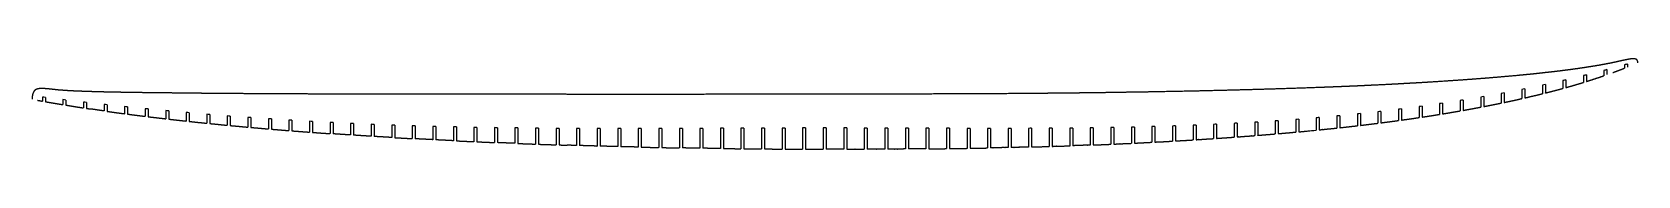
# Model space of a CAD drawing. Header units: metres. Extents: x 0 to 2032, y 0 to 115.
import ezdxf

# ---------------------------------------------------------------- set-up
doc = ezdxf.new("R2010")
doc.units = ezdxf.units.M

msp = doc.modelspace()

# ---------------------------------------------------------------- linework, layer by layer
for p, q in [((2015.1, 107.2), (2015.1, 103)), ((2018.9, 108.2), (2018.9, 104.4)), ((1911.1, 81.4), (1911.1, 70.5)), ((1914.9, 82.2), (1914.9, 71.4)), ((1937.1, 87.2), (1937.1, 77.3)), ((1940.9, 88.1), (1940.9, 78.3)), ((1963.1, 93.5), (1963.1, 84.9)), ((1966.9, 94.4), (1966.9, 86.1)), ((1989.1, 100.1), (1989.1, 93.4)), ((1992.9, 101.1), (1992.9, 94.8)), ((13.1, 66.3), (13.1, 61.1)), ((16.9, 65.8), (16.9, 60.4)), ((39.1, 63), (39.1, 56.6)), ((42.9, 62.5), (42.9, 56)), ((1807.1, 61.9), (1807.1, 48.7)), ((1810.9, 62.5), (1810.9, 49.4)), ((1833.1, 66.3), (1833.1, 53.5)), ((1836.9, 66.9), (1836.9, 54.2)), ((1859.1, 70.9), (1859.1, 58.6)), ((1862.9, 71.7), (1862.9, 59.4)), ((1885.1, 76), (1885.1, 64.3)), ((1888.9, 76.8), (1888.9, 65.2)), ((65.1, 59.9), (65.1, 52.5)), ((68.9, 59.4), (68.9, 51.9)), ((91.1, 56.9), (91.1, 48.6)), ((94.9, 56.5), (94.9, 48.1)), ((117.1, 54.1), (117.1, 45.1)), ((120.9, 53.7), (120.9, 44.6)), ((143.1, 51.5), (143.1, 41.8)), ((146.9, 51.1), (146.9, 41.3)), ((169.1, 49), (169.1, 38.7)), ((172.9, 48.6), (172.9, 38.2)), ((195.1, 46.6), (195.1, 35.8)), ((198.9, 46.3), (198.9, 35.4)), ((221.1, 44.4), (221.1, 33)), ((224.9, 44.1), (224.9, 32.6)), ((247.1, 42.3), (247.1, 30.5)), ((250.9, 42), (250.9, 30.1)), ((1651.1, 42.3), (1651.1, 26.9)), ((1654.9, 42.6), (1654.9, 27.3)), ((1677.1, 44.8), (1677.1, 29.9)), ((1680.9, 45.2), (1680.9, 30.3)), ((1703.1, 47.7), (1703.1, 33)), ((1706.9, 48.1), (1706.9, 33.5)), ((1729.1, 50.8), (1729.1, 36.5)), ((1732.9, 51.3), (1732.9, 37)), ((1755.1, 54.2), (1755.1, 40.2)), ((1758.9, 54.7), (1758.9, 40.8)), ((1781.1, 57.9), (1781.1, 44.3)), ((1784.9, 58.5), (1784.9, 44.9)), ((273.1, 40.4), (273.1, 28)), ((276.9, 40.1), (276.9, 27.7)), ((299.1, 38.6), (299.1, 25.8)), ((302.9, 38.4), (302.9, 25.4)), ((325.1, 37), (325.1, 23.6)), ((328.9, 36.8), (328.9, 23.3)), ((351.1, 35.5), (351.1, 21.7)), ((354.9, 35.3), (354.9, 21.4)), ((377.1, 34.1), (377.1, 19.8)), ((380.9, 33.9), (380.9, 19.5)), ((403.1, 32.8), (403.1, 18.1)), ((406.9, 32.7), (406.9, 17.8)), ((429.1, 31.7), (429.1, 16.4)), ((432.9, 31.5), (432.9, 16.2)), ((455.1, 30.7), (455.1, 14.9)), ((458.9, 30.5), (458.9, 14.7)), ((481.1, 29.8), (481.1, 13.5)), ((484.9, 29.7), (484.9, 13.3)), ((507.1, 29), (507.1, 12.1)), ((510.9, 28.9), (510.9, 11.9)), ((533.1, 28.4), (533.1, 10.8)), ((536.9, 28.3), (536.9, 10.7)), ((559.1, 27.8), (559.1, 9.6)), ((562.9, 27.7), (562.9, 9.5)), ((585.1, 27.4), (585.1, 8.5)), ((588.9, 27.3), (588.9, 8.4)), ((611.1, 27), (611.1, 7.5)), ((614.9, 27), (614.9, 7.3)), ((637.1, 26.7), (637.1, 6.5)), ((640.9, 26.7), (640.9, 6.4)), ((663.1, 26.5), (663.1, 5.6)), ((666.9, 26.5), (666.9, 5.5)), ((689.1, 26.4), (689.1, 4.8)), ((692.9, 26.4), (692.9, 4.6)), ((715.1, 26.3), (715.1, 4)), ((718.9, 26.3), (718.9, 3.9)), ((741.1, 26.3), (741.1, 3.3)), ((744.9, 26.3), (744.9, 3.2)), ((767.1, 26.3), (767.1, 2.7)), ((770.9, 26.3), (770.9, 2.6)), ((793.1, 26.4), (793.1, 2.2)), ((796.9, 26.4), (796.9, 2.1)), ((819.1, 26.4), (819.1, 1.7)), ((822.9, 26.5), (822.9, 1.6)), ((845.1, 26.5), (845.1, 1.3)), ((848.9, 26.5), (848.9, 1.2)), ((871.1, 26.6), (871.1, 0.9)), ((874.9, 26.7), (874.9, 0.9)), ((897.1, 26.7), (897.1, 0.6)), ((900.9, 26.8), (900.9, 0.6)), ((923.1, 26.8), (923.1, 0.4)), ((926.9, 26.8), (926.9, 0.4)), ((949.1, 26.9), (949.1, 0.2)), ((952.9, 26.9), (952.9, 0.2)), ((975.1, 27), (975.1, 0.1)), ((978.9, 27), (978.9, 0.1)), ((1001.1, 27), (1001.1, 0)), ((1004.9, 27), (1004.9, 0)), ((1027.1, 27), (1027.1, 0)), ((1030.9, 27), (1030.9, 0)), ((1053.1, 26.9), (1053.1, 0)), ((1056.9, 26.9), (1056.9, 0)), ((1079.1, 26.9), (1079.1, 0.1)), ((1082.9, 26.8), (1082.9, 0.1)), ((1105.1, 26.8), (1105.1, 0.3)), ((1108.9, 26.8), (1108.9, 0.3)), ((1131.1, 26.7), (1131.1, 0.5)), ((1134.9, 26.7), (1134.9, 0.5)), ((1157.1, 26.6), (1157.1, 0.8)), ((1160.9, 26.6), (1160.9, 0.8)), ((1183.1, 26.5), (1183.1, 1.1)), ((1186.9, 26.5), (1186.9, 1.2)), ((1209.1, 26.5), (1209.1, 1.6)), ((1212.9, 26.5), (1212.9, 1.7)), ((1235.1, 26.5), (1235.1, 2.1)), ((1238.9, 26.5), (1238.9, 2.2)), ((1261.1, 26.5), (1261.1, 2.8)), ((1264.9, 26.6), (1264.9, 2.9)), ((1287.1, 26.7), (1287.1, 3.5)), ((1290.9, 26.7), (1290.9, 3.6)), ((1313.1, 26.9), (1313.1, 4.3)), ((1316.9, 26.9), (1316.9, 4.5)), ((1339.1, 27.2), (1339.1, 5.3)), ((1342.9, 27.2), (1342.9, 5.4)), ((1365.1, 27.6), (1365.1, 6.4)), ((1368.9, 27.7), (1368.9, 6.5)), ((1391.1, 28.1), (1391.1, 7.5)), ((1394.9, 28.2), (1394.9, 7.7)), ((1417.1, 28.8), (1417.1, 8.9)), ((1420.9, 28.9), (1420.9, 9.1)), ((1443.1, 29.5), (1443.1, 10.3)), ((1446.9, 29.7), (1446.9, 10.5)), ((1469.1, 30.5), (1469.1, 11.8)), ((1472.9, 30.6), (1472.9, 12.1)), ((1495.1, 31.6), (1495.1, 13.5)), ((1498.9, 31.7), (1498.9, 13.8)), ((1521.1, 32.8), (1521.1, 15.4)), ((1524.9, 33), (1524.9, 15.6)), ((1547.1, 34.3), (1547.1, 17.3)), ((1550.9, 34.5), (1550.9, 17.6)), ((1573.1, 36), (1573.1, 19.5)), ((1576.9, 36.2), (1576.9, 19.8)), ((1599.1, 37.8), (1599.1, 21.8)), ((1602.9, 38.1), (1602.9, 22.1)), ((1625.1, 39.9), (1625.1, 24.3)), ((1628.9, 40.2), (1628.9, 24.6))]:
    msp.add_line(p, q)
for points, degree, knots in [([(2032, 109.9), (2032, 109.9), (2032, 109.9), (2032, 109.9), (2032, 109.9), (2032, 109.9), (2032, 109.9), (2032, 109.9), (2032, 109.9), (2032, 109.9), (2032, 109.9), (2032, 109.9), (2032, 109.9), (2032, 109.9), (2032, 109.9), (2032, 109.9), (2032, 109.9), (2032, 109.9), (2032, 109.9), (2032, 109.9), (2032, 109.9), (2032, 109.9), (2032, 109.9), (2032, 109.9), (2032, 109.9), (2032, 109.9), (2032, 109.9), (2032, 109.9), (2032, 109.9), (2032, 109.9), (2032, 109.9), (2032, 109.9), (2032, 109.9), (2032, 109.9), (2032, 109.9), (2032, 109.9), (2032, 109.9), (2032, 109.9), (2032, 109.9), (2032, 109.9), (2032, 109.9), (2032, 109.9), (2032, 109.9), (2032, 109.9), (2032, 109.9), (2032, 109.9), (2032, 110), (2032, 110), (2032, 110.1), (2032, 110.2), (2032, 110.3), (2032, 110.6), (2031.9, 110.9), (2031.9, 111.1), (2031.9, 111.4), (2031.8, 111.7), (2031.7, 112), (2031.6, 112.3), (2031.3, 112.9), (2031, 113.3), (2030.7, 113.7), (2030.4, 114), (2030, 114.2), (2029.6, 114.4), (2029.1, 114.5), (2028.3, 114.7), (2027.9, 114.8), (2027.5, 114.8), (2027.1, 114.9), (2026.7, 114.9), (2026.3, 114.9), (2025.9, 114.9), (2025, 114.8), (2024.4, 114.8), (2023.9, 114.8), (2023.4, 114.7), (2022.9, 114.6), (2022.3, 114.6), (2021.8, 114.5), (2020.6, 114.3), (2019.9, 114.2), (2019.3, 114), (2018.6, 113.9), (2017.9, 113.8), (2017.2, 113.6), (2016.6, 113.5), (2015.1, 113.2), (2014.3, 113), (2013.5, 112.8), (2012.7, 112.7), (2011.9, 112.5), (2011, 112.3), (2010.2, 112.1), (2008.9, 111.8), (2008.3, 111.7), (2007.8, 111.6), (2007.2, 111.4), (2006.6, 111.3), (2006, 111.2), (2005.5, 111), (2004.2, 110.8), (2003.6, 110.6), (2003, 110.5), (2002.4, 110.4), (2001.7, 110.2), (2001.1, 110.1), (2000.5, 110), (1996.8, 109.2), (1993.7, 108.6), (1990.6, 108), (1987.5, 107.4), (1984.4, 106.8), (1981.3, 106.3), (1978.2, 105.8), (1970.7, 104.6), (1966.4, 103.9), (1962, 103.2), (1957.7, 102.6), (1953.3, 102), (1949, 101.4), (1944.6, 100.8), (1936.9, 99.8), (1933.6, 99.4), (1930.3, 99), (1927, 98.6), (1923.7, 98.2), (1920.4, 97.8), (1917.1, 97.5), (1911, 96.8), (1908.2, 96.5), (1905.4, 96.2), (1902.7, 95.9), (1899.9, 95.6), (1897.1, 95.3), (1894.3, 95), (1880.4, 93.7), (1869.4, 92.6), (1858.4, 91.7), (1847.3, 90.7), (1836.3, 89.8), (1825.3, 89), (1814.2, 88.2), (1795.6, 86.9), (1788.1, 86.4), (1780.6, 85.9), (1773.1, 85.4), (1765.6, 84.9), (1758.1, 84.5), (1750.5, 84.1), (1736.5, 83.3), (1730.1, 82.9), (1723.6, 82.6), (1717.1, 82.2), (1710.6, 81.9), (1704.2, 81.6), (1697.7, 81.3), (1688.8, 80.9), (1686.4, 80.8), (1684, 80.6), (1681.6, 80.5), (1679.2, 80.4), (1676.8, 80.3), (1674.4, 80.2), (1651.4, 79.2), (1630.7, 78.4), (1610.1, 77.6), (1589.5, 77), (1568.8, 76.3), (1548.2, 75.7), (1527.6, 75.2), (1495.7, 74.4), (1484.5, 74.1), (1473.3, 73.9), (1462.1, 73.6), (1450.9, 73.4), (1439.7, 73.2), (1428.5, 73), (1413, 72.7), (1408.8, 72.6), (1404.6, 72.6), (1400.4, 72.5), (1396.2, 72.4), (1392, 72.3), (1387.7, 72.3), (1379.7, 72.2), (1375.9, 72.1), (1372.1, 72), (1368.3, 72), (1364.5, 71.9), (1360.7, 71.9), (1356.8, 71.8), (1325.7, 71.4), (1298.4, 71.1), (1271, 70.8), (1243.7, 70.6), (1216.3, 70.4), (1189, 70.3), (1161.7, 70.2), (1120.8, 70.1), (1107.2, 70), (1093.7, 70), (1080.1, 70), (1066.6, 69.9), (1053.1, 69.9), (1039.5, 69.9), (1023, 69.9), (1020, 69.9), (1017.1, 69.9), (1014.1, 69.9), (1011.1, 69.9), (1008.2, 69.8), (1005.2, 69.8), (978.5, 69.8), (954.8, 69.8), (931.1, 69.8), (907.4, 69.8), (883.7, 69.8), (860, 69.7), (836.3, 69.7), (801.2, 69.7), (789.7, 69.7), (778.3, 69.7), (766.9, 69.7), (755.4, 69.7), (744, 69.7), (732.6, 69.7), (717.3, 69.7), (713.5, 69.7), (709.7, 69.7), (705.9, 69.7), (702.1, 69.7), (698.3, 69.7), (694.5, 69.7), (686.4, 69.7), (682.2, 69.7), (678, 69.7), (673.7, 69.7), (669.5, 69.8), (665.3, 69.8), (661, 69.8), (627.1, 69.8), (597.5, 69.8), (567.8, 69.8), (538.1, 69.8), (508.5, 69.8), (478.8, 69.8), (449.1, 69.9), (414.7, 70), (409.9, 70), (405.1, 70), (400.3, 70), (395.5, 70), (390.7, 70), (386, 70), (379, 70), (376.9, 70.1), (374.7, 70.1), (372.6, 70.1), (370.4, 70.1), (368.3, 70.1), (366.2, 70.1), (359, 70.1), (356.2, 70.1), (353.8, 70.1), (350.8, 70.1), (346.8, 70.2), (342, 70.2), (337.1, 70.2), (319.7, 70.3), (305.7, 70.3), (291.6, 70.4), (277.5, 70.5), (263.4, 70.6), (249.3, 70.7), (235.3, 70.8), (212.6, 71), (204.1, 71.1), (195.5, 71.2), (187, 71.3), (178.4, 71.4), (169.8, 71.5), (161.3, 71.6), (151.5, 71.7), (150.2, 71.7), (149, 71.7), (147.7, 71.7), (146.5, 71.7), (145.2, 71.8), (144, 71.8), (140.4, 71.8), (138, 71.9), (135.6, 71.9), (133.3, 71.9), (131, 72), (128.7, 72), (126.5, 72), (117.3, 72.2), (110.4, 72.3), (103.4, 72.4), (96.5, 72.5), (89.5, 72.7), (82.6, 72.9), (75.6, 73.1), (66.1, 73.4), (63.6, 73.5), (61.1, 73.6), (58.6, 73.7), (56.1, 73.8), (53.5, 73.9), (51, 74), (47.4, 74.2), (46.3, 74.3), (45.2, 74.4), (44.1, 74.4), (43, 74.5), (42, 74.6), (41, 74.7), (38.9, 74.8), (37.8, 74.9), (36.7, 75), (35.7, 75.1), (34.6, 75.1), (33.6, 75.2), (32.6, 75.3), (30.6, 75.5), (29.6, 75.6), (28.5, 75.7), (27.5, 75.8), (26.4, 76), (25.4, 76.1), (24.3, 76.2), (22.4, 76.4), (21.5, 76.5), (20.6, 76.6), (19.8, 76.7), (18.9, 76.8), (18, 76.8), (17.1, 76.9), (15.6, 77), (14.9, 77.1), (14.2, 77.1), (13.6, 77.1), (13, 77.1), (12.4, 77.1), (11.8, 77.1), (10.7, 77.1), (10.2, 77), (9.6, 77), (9.1, 76.9), (8.5, 76.9), (8, 76.8), (7.4, 76.6), (6.4, 76.4), (6, 76.2), (5.5, 76), (5.1, 75.8), (4.6, 75.6), (4.2, 75.3), (3.8, 75), (3, 74.3), (2.7, 73.9), (2.3, 73.4), (2, 73), (1.7, 72.5), (1.5, 72), (1.3, 71.4), (1, 70.5), (0.8, 70.1), (0.7, 69.7), (0.6, 69.3), (0.6, 68.9), (0.5, 68.5), (0.4, 68.1), (0.3, 67.1), (0.2, 66.6), (0.2, 66.1), (0.2, 65.6), (0.1, 65), (0.1, 64.5), (0.1, 64), (0.1, 63.4)], 8, [0, 0, 0, 0, 0, 0, 0, 0, 0, 0, 0, 0, 0, 0, 0, 0, 0, 0, 0, 0, 0, 0, 0, 0, 0, 0, 0, 0, 0, 0, 0, 0, 0, 0, 0, 0, 0, 0, 0.000521, 0.000521, 0.000521, 0.000521, 0.000521, 0.000521, 0.000521, 0.000598, 0.000598, 0.000598, 0.000598, 0.000598, 0.000598, 0.000598, 0.00068, 0.00068, 0.00068, 0.00068, 0.00068, 0.00068, 0.00068, 0.001767, 0.001767, 0.001767, 0.001767, 0.001767, 0.001767, 0.001767, 0.003481, 0.003481, 0.003481, 0.003481, 0.003481, 0.003481, 0.003481, 0.004996, 0.004996, 0.004996, 0.004996, 0.004996, 0.004996, 0.004996, 0.00703, 0.00703, 0.00703, 0.00703, 0.00703, 0.00703, 0.00703, 0.009624, 0.009624, 0.009624, 0.009624, 0.009624, 0.009624, 0.009624, 0.012783, 0.012783, 0.012783, 0.012783, 0.012783, 0.012783, 0.012783, 0.0149, 0.0149, 0.0149, 0.0149, 0.0149, 0.0149, 0.0149, 0.017114, 0.017114, 0.017114, 0.017114, 0.017114, 0.017114, 0.017114, 0.028012, 0.028012, 0.028012, 0.028012, 0.028012, 0.028012, 0.028012, 0.043213, 0.043213, 0.043213, 0.043213, 0.043213, 0.043213, 0.043213, 0.054699, 0.054699, 0.054699, 0.054699, 0.054699, 0.054699, 0.054699, 0.06442, 0.06442, 0.06442, 0.06442, 0.06442, 0.06442, 0.06442, 0.102702, 0.102702, 0.102702, 0.102702, 0.102702, 0.102702, 0.102702, 0.128746, 0.128746, 0.128746, 0.128746, 0.128746, 0.128746, 0.128746, 0.151146, 0.151146, 0.151146, 0.151146, 0.151146, 0.151146, 0.151146, 0.159473, 0.159473, 0.159473, 0.159473, 0.159473, 0.159473, 0.159473, 0.230825, 0.230825, 0.230825, 0.230825, 0.230825, 0.230825, 0.230825, 0.269579, 0.269579, 0.269579, 0.269579, 0.269579, 0.269579, 0.269579, 0.284124, 0.284124, 0.284124, 0.284124, 0.284124, 0.284124, 0.284124, 0.297226, 0.297226, 0.297226, 0.297226, 0.297226, 0.297226, 0.297226, 0.391271, 0.391271, 0.391271, 0.391271, 0.391271, 0.391271, 0.391271, 0.437874, 0.437874, 0.437874, 0.437874, 0.437874, 0.437874, 0.437874, 0.448068, 0.448068, 0.448068, 0.448068, 0.448068, 0.448068, 0.448068, 0.529622, 0.529622, 0.529622, 0.529622, 0.529622, 0.529622, 0.529622, 0.568941, 0.568941, 0.568941, 0.568941, 0.568941, 0.568941, 0.568941, 0.582048, 0.582048, 0.582048, 0.582048, 0.582048, 0.582048, 0.582048, 0.596608, 0.596608, 0.596608, 0.596608, 0.596608, 0.596608, 0.596608, 0.698664, 0.698664, 0.698664, 0.698664, 0.698664, 0.698664, 0.698664, 0.715136, 0.715136, 0.715136, 0.715136, 0.715136, 0.715136, 0.715136, 0.722561, 0.722561, 0.722561, 0.722561, 0.722561, 0.722561, 0.722561, 0.740507, 0.740507, 0.740507, 0.740507, 0.740507, 0.740507, 0.740507, 0.816251, 0.816251, 0.816251, 0.816251, 0.816251, 0.816251, 0.816251, 0.862282, 0.862282, 0.862282, 0.862282, 0.862282, 0.862282, 0.862282, 0.86909, 0.86909, 0.86909, 0.86909, 0.86909, 0.86909, 0.86909, 0.882706, 0.882706, 0.882706, 0.882706, 0.882706, 0.882706, 0.882706, 0.925478, 0.925478, 0.925478, 0.925478, 0.925478, 0.925478, 0.925478, 0.940974, 0.940974, 0.940974, 0.940974, 0.940974, 0.940974, 0.940974, 0.947936, 0.947936, 0.947936, 0.947936, 0.947936, 0.947936, 0.947936, 0.955531, 0.955531, 0.955531, 0.955531, 0.955531, 0.955531, 0.955531, 0.963733, 0.963733, 0.963733, 0.963733, 0.963733, 0.963733, 0.963733, 0.970613, 0.970613, 0.970613, 0.970613, 0.970613, 0.970613, 0.970613, 0.975944, 0.975944, 0.975944, 0.975944, 0.975944, 0.975944, 0.975944, 0.981129, 0.981129, 0.981129, 0.981129, 0.981129, 0.981129, 0.981129, 0.985794, 0.985794, 0.985794, 0.985794, 0.985794, 0.985794, 0.985794, 0.991061, 0.991061, 0.991061, 0.991061, 0.991061, 0.991061, 0.991061, 0.99502, 0.99502, 0.99502, 0.99502, 0.99502, 0.99502, 0.99502, 1, 1, 1, 1, 1, 1, 1, 1, 1]), ([(2000.3, 97.4), (2001, 97.7), (2001.7, 97.9), (2002.4, 98.2), (2003.2, 98.5), (2003.9, 98.7), (2004.6, 99), (2004.7, 99), (2004.7, 99.1), (2004.8, 99.1), (2004.8, 99.1), (2006.6, 99.7), (2008.3, 100.4), (2010, 101), (2011.7, 101.7), (2013.4, 102.3), (2015.1, 103)], 6, [0, 0, 0, 0, 0, 0, 0, 0.2887298, 0.2887298, 0.2887298, 0.2887298, 0.2887298, 0.3085311, 0.3085311, 0.3085311, 0.3085311, 0.3085311, 0.9999975, 0.9999975, 0.9999975, 0.9999975, 0.9999975, 0.9999975, 0.9999975]), ([(1940.9, 78.3), (1941.8, 78.6), (1942.6, 78.8), (1943.5, 79.1), (1944.3, 79.3), (1945.2, 79.6), (1946, 79.8), (1946.9, 80), (1947.7, 80.3), (1947.7, 80.3), (1947.7, 80.3), (1947.8, 80.3), (1947.8, 80.3), (1947.8, 80.3), (1947.8, 80.3), (1949.7, 80.9), (1951.6, 81.4), (1953.6, 82), (1955.5, 82.6), (1957.4, 83.1), (1959.3, 83.7), (1961.2, 84.3), (1963.1, 84.9)], 8, [0, 0, 0, 0, 0, 0, 0, 0, 0, 0.30595, 0.30595, 0.30595, 0.30595, 0.30595, 0.30595, 0.30595, 0.310535, 0.310535, 0.310535, 0.310535, 0.310535, 0.310535, 0.310535, 1, 1, 1, 1, 1, 1, 1, 1, 1]), ([(1966.9, 86.1), (1967.9, 86.4), (1968.9, 86.7), (1969.9, 87), (1970.9, 87.3), (1971.9, 87.7), (1972.9, 88), (1973.9, 88.3), (1973.9, 88.3), (1973.9, 88.3), (1973.9, 88.3), (1974, 88.3), (1974, 88.3), (1976.1, 89.1), (1978.3, 89.8), (1980.5, 90.5), (1982.6, 91.2), (1984.8, 91.9), (1986.9, 92.7), (1989.1, 93.4)], 7, [0, 0, 0, 0, 0, 0, 0, 0, 0.313307, 0.313307, 0.313307, 0.313307, 0.313307, 0.313307, 0.317822, 0.317822, 0.317822, 0.317822, 0.317822, 0.317822, 1, 1, 1, 1, 1, 1, 1, 1]), ([(1862.9, 59.4), (1865.7, 60), (1868.6, 60.6), (1871.4, 61.2), (1876.6, 62.4), (1879.1, 62.9), (1881.5, 63.5), (1884.1, 64.1), (1884.2, 64.1), (1884.4, 64.1), (1884.6, 64.2), (1884.7, 64.2), (1884.8, 64.2), (1884.9, 64.2), (1885, 64.3), (1885, 64.3), (1885.1, 64.3)], 4, [0, 0, 0, 0, 0, 0.5093365, 0.5093365, 0.5093365, 0.9468719, 0.9468719, 0.9468719, 0.9756917, 0.9756917, 0.9756917, 0.9891229, 0.9891229, 0.9891229, 0.9999877, 0.9999877, 0.9999877, 0.9999877, 0.9999877]), ([(1888.9, 65.2), (1888.9, 65.2), (1888.9, 65.2), (1888.9, 65.2), (1889, 65.2), (1889.7, 65.3), (1890.3, 65.5), (1891, 65.6), (1891.6, 65.8), (1892.2, 65.9)], 5, [0, 0, 0, 0, 0, 0, 0.139549, 0.139549, 0.139549, 0.139549, 1, 1, 1, 1, 1, 1]), ([(1892.2, 65.9), (1892.3, 65.9), (1892.3, 65.9), (1892.4, 66), (1897.1, 67.1), (1901.8, 68.2), (1906.4, 69.3), (1911.1, 70.5)], 4, [0, 0, 0, 0, 0, 0.0101373, 0.0101373, 0.0101373, 0.9999914, 0.9999914, 0.9999914, 0.9999914, 0.9999914]), ([(1914.9, 71.4), (1917.8, 72.1), (1920.6, 72.9), (1923.5, 73.6), (1929.1, 75.1), (1931.7, 75.8), (1934.4, 76.5), (1937.1, 77.3)], 4, [0, 0, 0, 0, 0, 0.516038, 0.516038, 0.516038, 1, 1, 1, 1, 1]), ([(16.9, 60.4), (17, 60.4), (17, 60.4), (17, 60.4), (17.1, 60.4), (17.2, 60.3), (17.3, 60.3), (19.4, 59.9), (21.5, 59.6), (23.5, 59.3), (25.5, 58.9), (27.6, 58.6), (29.6, 58.2), (31.7, 57.9), (31.7, 57.9), (31.7, 57.9), (31.7, 57.9), (31.8, 57.9), (31.8, 57.8), (31.9, 57.8), (31.9, 57.8), (32, 57.8), (32.1, 57.8), (32.1, 57.8), (32.2, 57.8), (33.2, 57.6), (34.2, 57.4), (35.2, 57.3), (36.2, 57.1), (37.1, 57), (38.1, 56.8), (39.1, 56.6)], 7, [0, 0, 0, 0, 0, 0, 0, 0, 0.04126, 0.04126, 0.04126, 0.04126, 0.04126, 0.04126, 0.669734, 0.669734, 0.669734, 0.669734, 0.669734, 0.669734, 0.678303, 0.678303, 0.678303, 0.678303, 0.678303, 0.678303, 0.696605, 0.696605, 0.696605, 0.696605, 0.696605, 0.696605, 1, 1, 1, 1, 1, 1, 1, 1]), ([(42.9, 56), (42.9, 56), (43, 56), (43, 56), (43, 56), (43.1, 56), (46.5, 55.4), (49.7, 54.9), (53, 54.4), (56.3, 53.8), (59.5, 53.3), (63, 52.8), (63.2, 52.8), (63.4, 52.7), (63.5, 52.7), (63.7, 52.7), (64, 52.6), (64.1, 52.6), (64.2, 52.6), (64.3, 52.6), (64.3, 52.6), (64.5, 52.6), (64.6, 52.6), (64.7, 52.5), (64.8, 52.5), (64.9, 52.5), (64.9, 52.5)], 6, [0, 0, 0, 0, 0, 0, 0, 0.030477, 0.030477, 0.030477, 0.030477, 0.030477, 0.904406, 0.904406, 0.904406, 0.904406, 0.904406, 0.953741, 0.953741, 0.953741, 0.953741, 0.953741, 0.976886, 0.976886, 0.976886, 0.976886, 0.976886, 1, 1, 1, 1, 1, 1, 1]), ([(65.1, 52.5), (65.1, 52.5), (65, 52.5), (65, 52.5), (64.9, 52.5), (64.9, 52.5), (64.9, 52.5), (64.9, 52.5)], 4, [0, 0, 0, 0, 0, 0.993853, 0.993853, 0.993853, 1, 1, 1, 1, 1]), ([(68.9, 51.9), (68.9, 51.9), (69, 51.9), (69, 51.9), (69.1, 51.9), (69.1, 51.9), (69.2, 51.8), (70, 51.7), (70.7, 51.6), (71.4, 51.5), (72, 51.4), (72.7, 51.3), (73.4, 51.2), (74.1, 51.1)], 7, [0, 0, 0, 0, 0, 0, 0, 0, 0.119144, 0.119144, 0.119144, 0.119144, 0.119144, 0.119144, 1, 1, 1, 1, 1, 1, 1, 1]), ([(94.9, 48.1), (95, 48.1), (95, 48.1), (95, 48.1), (95.1, 48.1), (95.1, 48.1), (95.2, 48.1), (98.4, 47.6), (101.5, 47.2), (104.6, 46.8), (107.8, 46.3), (110.9, 45.9), (114, 45.5), (117.1, 45.1)], 7, [0, 0, 0, 0, 0, 0, 0, 0, 0.035488, 0.035488, 0.035488, 0.035488, 0.035488, 0.035488, 1, 1, 1, 1, 1, 1, 1, 1]), ([(121, 44.6), (121, 44.6), (121, 44.6), (121.1, 44.6), (121.1, 44.6), (121.2, 44.6), (121.2, 44.6), (121.3, 44.6), (121.4, 44.5), (121.5, 44.5), (121.6, 44.5), (121.7, 44.5), (121.8, 44.5), (121.9, 44.5), (122, 44.4), (122.2, 44.4), (122.3, 44.4), (122.4, 44.4), (122.4, 44.4), (122.4, 44.4), (122.4, 44.4), (122.5, 44.4), (124.7, 44.1), (126.8, 43.8), (129, 43.6), (131.1, 43.3), (133.2, 43), (135.4, 42.7), (137.5, 42.5), (139.8, 42.2), (139.8, 42.2), (139.9, 42.2), (139.9, 42.2), (140, 42.2), (140, 42.2), (140.2, 42.1), (140.7, 42.1), (141, 42), (141.4, 42), (141.7, 42), (142.1, 41.9), (142.4, 41.9), (142.8, 41.8), (143.1, 41.8)], 8, [0, 0, 0, 0, 0, 0, 0, 0, 0, 0.0106198, 0.0106198, 0.0106198, 0.0106198, 0.0106198, 0.0106198, 0.0106198, 0.0363798, 0.0363798, 0.0363798, 0.0363798, 0.0363798, 0.0363798, 0.0363798, 0.0561884, 0.0561884, 0.0561884, 0.0561884, 0.0561884, 0.0561884, 0.0561884, 0.8568101, 0.8568101, 0.8568101, 0.8568101, 0.8568101, 0.8568101, 0.8568101, 0.898297, 0.898297, 0.898297, 0.898297, 0.898297, 0.898297, 0.898297, 0.9999818, 0.9999818, 0.9999818, 0.9999818, 0.9999818, 0.9999818, 0.9999818, 0.9999818, 0.9999818]), ([(146.9, 41.3), (146.9, 41.3), (146.9, 41.3), (147, 41.3), (147, 41.3), (147, 41.3), (147, 41.3), (152.5, 40.6), (158, 40), (163.6, 39.3), (169.1, 38.7)], 4, [0, 0, 0, 0, 0, 0.003084, 0.003084, 0.003084, 0.003177, 0.003177, 0.003177, 1, 1, 1, 1, 1]), ([(1758.9, 40.8), (1758.9, 40.8), (1759, 40.8), (1759, 40.8), (1759.2, 40.8), (1759.3, 40.9), (1759.4, 40.9), (1762.6, 41.4), (1765.7, 41.8), (1768.8, 42.3), (1771.8, 42.8), (1774.9, 43.3), (1778, 43.8), (1781.1, 44.3)], 7, [0, 0, 0, 0, 0, 0, 0, 0, 0.028873, 0.028873, 0.028873, 0.028873, 0.028873, 0.028873, 1, 1, 1, 1, 1, 1, 1, 1]), ([(1784.9, 44.9), (1784.9, 44.9), (1784.9, 44.9), (1784.9, 44.9), (1784.9, 44.9), (1784.9, 44.9), (1788.6, 45.5), (1792.3, 46.2), (1796, 46.8), (1799.7, 47.4), (1803.4, 48), (1807.1, 48.7)], 6, [0, 0, 0, 0, 0, 0, 0, 0.002251, 0.002251, 0.002251, 0.002251, 0.002251, 1, 1, 1, 1, 1, 1, 1]), ([(1810.9, 49.4), (1810.9, 49.4), (1811, 49.4), (1811.1, 49.4), (1811.2, 49.4), (1811.3, 49.4), (1812.1, 49.6), (1812.8, 49.7), (1813.6, 49.8), (1814.3, 50), (1815, 50.1), (1815.9, 50.3), (1816, 50.3), (1816.2, 50.3), (1816.4, 50.4), (1816.6, 50.4), (1816.8, 50.4), (1816.9, 50.4), (1817, 50.5), (1817, 50.5), (1817.1, 50.5), (1817.3, 50.5), (1817.3, 50.5), (1817.4, 50.5), (1817.4, 50.5), (1817.5, 50.6), (1817.5, 50.6)], 6, [0, 0, 0, 0, 0, 0, 0, 0.096531, 0.096531, 0.096531, 0.096531, 0.096531, 0.728978, 0.728978, 0.728978, 0.728978, 0.728978, 0.878517, 0.878517, 0.878517, 0.878517, 0.878517, 0.948208, 0.948208, 0.948208, 0.948208, 0.948208, 1, 1, 1, 1, 1, 1, 1]), ([(1817.5, 50.6), (1817.6, 50.6), (1817.7, 50.6), (1817.7, 50.6), (1817.8, 50.6), (1817.8, 50.6), (1817.9, 50.6), (1817.9, 50.6), (1818.1, 50.7), (1818.2, 50.7), (1818.3, 50.7), (1818.4, 50.7), (1818.5, 50.7), (1818.6, 50.8), (1818.7, 50.8), (1818.9, 50.8), (1819, 50.8), (1819.1, 50.8), (1819.2, 50.9), (1819.3, 50.9), (1819.4, 50.9), (1819.5, 50.9), (1819.5, 50.9), (1819.6, 50.9), (1819.6, 50.9), (1819.6, 50.9), (1819.6, 50.9), (1819.6, 50.9), (1819.6, 50.9), (1819.7, 51), (1819.7, 51), (1819.7, 51), (1819.7, 51), (1819.7, 51), (1819.8, 51), (1819.8, 51), (1819.8, 51), (1819.9, 51), (1820, 51), (1820.2, 51), (1820.3, 51.1), (1820.3, 51.1), (1820.4, 51.1), (1822.1, 51.4), (1823.7, 51.7), (1825.3, 52), (1826.8, 52.3), (1828.4, 52.6), (1830, 52.9), (1831.5, 53.2), (1833.1, 53.5)], 8, [0, 0, 0, 0, 0, 0, 0, 0, 0, 0.0154737, 0.0154737, 0.0154737, 0.0154737, 0.0154737, 0.0154737, 0.0154737, 0.0449227, 0.0449227, 0.0449227, 0.0449227, 0.0449227, 0.0449227, 0.0449227, 0.0777082, 0.0777082, 0.0777082, 0.0777082, 0.0777082, 0.0777082, 0.0777082, 0.1031019, 0.1031019, 0.1031019, 0.1031019, 0.1031019, 0.1031019, 0.1031019, 0.1284956, 0.1284956, 0.1284956, 0.1284956, 0.1284956, 0.1284956, 0.1284956, 0.1865613, 0.1865613, 0.1865613, 0.1865613, 0.1865613, 0.1865613, 0.1865613, 0.9999676, 0.9999676, 0.9999676, 0.9999676, 0.9999676, 0.9999676, 0.9999676, 0.9999676, 0.9999676]), ([(1836.9, 54.2), (1836.9, 54.2), (1837.1, 54.2), (1837.2, 54.3), (1837.3, 54.3), (1837.4, 54.3), (1841.1, 55), (1844.7, 55.7), (1848.3, 56.4), (1851.9, 57.2), (1855.5, 57.9), (1859.1, 58.6)], 6, [0, 0, 0, 0, 0, 0, 0, 0.034822, 0.034822, 0.034822, 0.034822, 0.034822, 1, 1, 1, 1, 1, 1, 1]), ([(172.9, 38.2), (173, 38.2), (173, 38.2), (173, 38.2), (173.1, 38.2), (173.1, 38.2), (173.1, 38.2), (173.1, 38.2)], 4, [0, 0, 0, 0, 0, 0.972005, 0.972005, 0.972005, 1, 1, 1, 1, 1]), ([(173.1, 38.2), (173.2, 38.2), (173.2, 38.2), (173.3, 38.2), (173.3, 38.2), (173.4, 38.2), (173.5, 38.2), (173.7, 38.2), (173.8, 38.1), (173.9, 38.1), (174.1, 38.1), (174.2, 38.1), (174.4, 38.1), (174.4, 38.1), (174.4, 38.1), (174.5, 38.1), (174.5, 38.1), (174.5, 38.1), (174.6, 38), (174.6, 38), (174.6, 38), (174.6, 38), (174.7, 38), (174.7, 38), (174.7, 38), (174.7, 38), (174.7, 38), (174.8, 38), (174.8, 38), (174.8, 38), (174.8, 38), (174.8, 38)], 7, [0, 0, 0, 0, 0, 0, 0, 0, 0.122471, 0.122471, 0.122471, 0.122471, 0.122471, 0.122471, 0.400448, 0.400448, 0.400448, 0.400448, 0.400448, 0.400448, 0.671683, 0.671683, 0.671683, 0.671683, 0.671683, 0.671683, 0.786184, 0.786184, 0.786184, 0.786184, 0.786184, 0.786184, 1, 1, 1, 1, 1, 1, 1, 1]), ([(174.8, 38), (174.9, 38), (175, 38), (175.1, 38), (175.4, 38), (175.6, 37.9), (175.8, 37.9), (176, 37.9), (176, 37.9), (176, 37.9), (176, 37.9), (176, 37.9), (176, 37.9), (176.1, 37.9), (176.1, 37.9), (176.2, 37.9), (176.2, 37.9), (176.3, 37.9), (176.3, 37.9), (176.3, 37.9)], 4, [0, 0, 0, 0, 0, 0.064695, 0.064695, 0.064695, 0.207785, 0.207785, 0.207785, 0.217983, 0.217983, 0.217983, 0.373213, 0.373213, 0.373213, 0.718909, 0.718909, 0.718909, 1, 1, 1, 1, 1]), ([(176.3, 37.9), (176.3, 37.8), (176.4, 37.8), (176.4, 37.8), (176.4, 37.8), (176.4, 37.8), (176.5, 37.8), (176.5, 37.8), (176.5, 37.8), (176.5, 37.8), (176.6, 37.8), (179.7, 37.5), (182.8, 37.1), (185.8, 36.8), (188.9, 36.4), (192, 36.1), (195.1, 35.8)], 6, [0, 0, 0, 0, 0, 0, 0, 0.0080994, 0.0080994, 0.0080994, 0.0080994, 0.0080994, 0.0146683, 0.0146683, 0.0146683, 0.0146683, 0.0146683, 0.9999878, 0.9999878, 0.9999878, 0.9999878, 0.9999878, 0.9999878, 0.9999878]), ([(198.9, 35.4), (198.9, 35.3), (199, 35.3), (199, 35.3), (199.1, 35.3), (199.2, 35.3), (199.3, 35.3), (204.8, 34.7), (210.2, 34.1), (215.7, 33.6), (221.1, 33)], 4, [0, 0, 0, 0, 0, 0.005442, 0.005442, 0.005442, 0.019987, 0.019987, 0.019987, 1, 1, 1, 1, 1]), ([(225, 32.6), (225, 32.6), (225, 32.6), (225, 32.6), (225.1, 32.6), (225.3, 32.6), (225.4, 32.6), (225.5, 32.6), (225.6, 32.6), (225.7, 32.6), (225.8, 32.5), (226, 32.5), (226, 32.5), (226.1, 32.5), (226.1, 32.5), (226.2, 32.5), (226.2, 32.5), (226.3, 32.5), (226.3, 32.5), (226.4, 32.5), (226.4, 32.5), (226.5, 32.5)], 6, [0, 0, 0, 0, 0, 0, 0, 0.080117, 0.080117, 0.080117, 0.080117, 0.080117, 0.603006, 0.603006, 0.603006, 0.603006, 0.603006, 0.805658, 0.805658, 0.805658, 0.805658, 0.805658, 1, 1, 1, 1, 1, 1, 1]), ([(226.6, 32.5), (226.7, 32.5), (226.9, 32.4), (227, 32.4), (227.4, 32.4), (227.7, 32.4), (228, 32.3), (228.3, 32.3), (228.4, 32.3), (228.5, 32.3), (228.6, 32.3), (228.6, 32.3), (228.6, 32.3), (228.6, 32.3)], 4, [0, 0, 0, 0, 0, 0.267584, 0.267584, 0.267584, 0.827404, 0.827404, 0.827404, 0.956822, 0.956822, 0.956822, 1, 1, 1, 1, 1]), ([(228.6, 32.3), (228.7, 32.3), (228.7, 32.3), (228.8, 32.3), (228.8, 32.2), (228.8, 32.2), (228.9, 32.2), (228.9, 32.2), (229.1, 32.2), (229.2, 32.2), (229.3, 32.2), (229.5, 32.2), (229.6, 32.2), (229.7, 32.2), (229.8, 32.1), (230, 32.1), (230, 32.1), (230.1, 32.1), (230.1, 32.1), (230.2, 32.1), (230.2, 32.1), (230.3, 32.1), (230.4, 32.1), (230.4, 32.1), (230.4, 32.1), (230.5, 32.1), (230.5, 32.1), (230.5, 32.1), (230.6, 32.1), (232.7, 31.9), (234.7, 31.7), (236.8, 31.5), (238.8, 31.3), (240.9, 31), (243, 30.8), (245, 30.6), (247.1, 30.5)], 8, [0, 0, 0, 0, 0, 0, 0, 0, 0, 0.0192166, 0.0192166, 0.0192166, 0.0192166, 0.0192166, 0.0192166, 0.0192166, 0.0713103, 0.0713103, 0.0713103, 0.0713103, 0.0713103, 0.0713103, 0.0713103, 0.0922398, 0.0922398, 0.0922398, 0.0922398, 0.0922398, 0.0922398, 0.0922398, 0.1064657, 0.1064657, 0.1064657, 0.1064657, 0.1064657, 0.1064657, 0.1064657, 0.9999861, 0.9999861, 0.9999861, 0.9999861, 0.9999861, 0.9999861, 0.9999861, 0.9999861, 0.9999861]), ([(251, 30.1), (251, 30.1), (251.1, 30.1), (251.1, 30.1), (251.2, 30.1), (251.2, 30.1), (251.3, 30.1), (251.4, 30), (251.5, 30), (251.7, 30), (251.8, 30), (251.9, 30), (252, 30), (252.1, 30), (252.2, 30), (252.4, 29.9), (252.4, 29.9), (252.4, 29.9), (252.4, 29.9), (252.5, 29.9), (252.5, 29.9), (252.5, 29.9), (252.5, 29.9)], 8, [0, 0, 0, 0, 0, 0, 0, 0, 0, 0.292204, 0.292204, 0.292204, 0.292204, 0.292204, 0.292204, 0.292204, 0.900509, 0.900509, 0.900509, 0.900509, 0.900509, 0.900509, 0.900509, 1, 1, 1, 1, 1, 1, 1, 1, 1]), ([(252.5, 29.9), (252.6, 29.9), (252.7, 29.9), (252.9, 29.9), (253.2, 29.9), (253.5, 29.8), (253.7, 29.8), (254, 29.8), (254.1, 29.8), (254.2, 29.8), (254.3, 29.8), (254.4, 29.8), (254.5, 29.8), (259.2, 29.3), (263.8, 28.9), (268.5, 28.5), (273.1, 28)], 4, [0, 0, 0, 0, 0, 0.0221505, 0.0221505, 0.0221505, 0.0687891, 0.0687891, 0.0687891, 0.0857552, 0.0857552, 0.0857552, 0.0984886, 0.0984886, 0.0984886, 0.9999869, 0.9999869, 0.9999869, 0.9999869, 0.9999869]), ([(276.9, 27.7), (276.9, 27.7), (277, 27.7), (277, 27.7), (277.1, 27.7), (277.1, 27.7), (277.1, 27.7), (277.1, 27.7)], 4, [0, 0, 0, 0, 0, 0.814046, 0.814046, 0.814046, 1, 1, 1, 1, 1]), ([(277.1, 27.7), (277.2, 27.7), (277.2, 27.7), (277.3, 27.7), (282.8, 27.2), (288.2, 26.7), (293.7, 26.2), (299.1, 25.8)], 4, [0, 0, 0, 0, 0, 0.011048, 0.011048, 0.011048, 1, 1, 1, 1, 1]), ([(302.9, 25.4), (303, 25.4), (303.2, 25.4), (303.3, 25.4), (308.9, 25), (314.3, 24.5), (319.7, 24.1), (325.1, 23.6)], 4, [0, 0, 0, 0, 0, 0.025486, 0.025486, 0.025486, 1, 1, 1, 1, 1]), ([(328.9, 23.3), (328.9, 23.3), (329, 23.3), (329, 23.3), (329.1, 23.3), (329.1, 23.3), (329.1, 23.3), (334.6, 22.9), (340.1, 22.5), (345.6, 22.1), (351.1, 21.7)], 4, [0, 0, 0, 0, 0, 0.005876, 0.005876, 0.005876, 0.010676, 0.010676, 0.010676, 1, 1, 1, 1, 1]), ([(355, 21.4), (355, 21.4), (355, 21.4), (355.1, 21.4), (355.1, 21.4), (355.2, 21.4), (355.2, 21.4), (355.3, 21.4), (355.5, 21.3), (355.6, 21.3), (355.7, 21.3), (355.8, 21.3), (356, 21.3), (356.2, 21.3), (356.3, 21.3), (356.3, 21.3), (356.4, 21.3), (356.4, 21.3), (356.4, 21.3), (356.4, 21.3), (356.4, 21.3), (356.5, 21.3), (356.6, 21.3), (356.6, 21.3), (356.7, 21.2), (356.8, 21.2), (356.8, 21.2), (356.9, 21.2), (357, 21.2), (357.2, 21.2), (357.3, 21.2), (357.5, 21.2), (357.6, 21.2), (357.7, 21.2), (357.9, 21.2), (358, 21.2), (358.2, 21.1), (358.3, 21.1), (358.3, 21.1), (358.4, 21.1), (358.4, 21.1), (358.5, 21.1), (358.5, 21.1), (358.6, 21.1), (358.6, 21.1), (358.7, 21.1), (358.7, 21.1), (358.7, 21.1), (358.8, 21.1), (358.8, 21.1), (360.7, 21), (362.6, 20.8), (364.4, 20.7), (366.3, 20.6), (368.2, 20.4), (370, 20.3), (371.9, 20.2), (374, 20), (374.2, 20), (374.4, 20), (374.6, 20), (374.8, 20), (375, 19.9), (375.2, 19.9), (375.5, 19.9), (375.6, 19.9), (375.7, 19.9), (375.8, 19.9), (375.9, 19.9), (376, 19.9), (376.1, 19.9), (376.3, 19.9), (376.4, 19.8), (376.5, 19.8), (376.6, 19.8), (376.7, 19.8), (376.8, 19.8), (376.9, 19.8), (377, 19.8)], 8, [0, 0, 0, 0, 0, 0, 0, 0, 0, 0.004188, 0.004188, 0.004188, 0.004188, 0.004188, 0.004188, 0.004188, 0.019325, 0.019325, 0.019325, 0.019325, 0.019325, 0.019325, 0.019325, 0.027264, 0.027264, 0.027264, 0.027264, 0.027264, 0.027264, 0.027264, 0.054346, 0.054346, 0.054346, 0.054346, 0.054346, 0.054346, 0.054346, 0.10645, 0.10645, 0.10645, 0.10645, 0.10645, 0.10645, 0.10645, 0.127299, 0.127299, 0.127299, 0.127299, 0.127299, 0.127299, 0.127299, 0.137728, 0.137728, 0.137728, 0.137728, 0.137728, 0.137728, 0.137728, 0.847549, 0.847549, 0.847549, 0.847549, 0.847549, 0.847549, 0.847549, 0.927599, 0.927599, 0.927599, 0.927599, 0.927599, 0.927599, 0.927599, 0.964999, 0.964999, 0.964999, 0.964999, 0.964999, 0.964999, 0.964999, 1, 1, 1, 1, 1, 1, 1, 1, 1]), ([(510.9, 28.9), (509.9, 28.9), (508.7, 29), (507.4, 29), (507.1, 29)], 3, [0, 0, 0, 0, 0.763156, 1, 1, 1, 1]), ([(1524.9, 33), (1524.6, 33), (1523.3, 33), (1522.1, 32.9), (1521.1, 32.8)], 3, [0, 0, 0, 0, 0.236845, 1, 1, 1, 1]), ([(1576.9, 19.8), (1577.9, 19.9), (1578.8, 20), (1579.8, 20), (1580.8, 20.1), (1581.7, 20.2), (1582.7, 20.3), (1583.7, 20.4), (1583.7, 20.4), (1583.7, 20.4), (1583.7, 20.4), (1583.7, 20.4), (1583.7, 20.4), (1583.8, 20.4), (1583.8, 20.4), (1583.8, 20.4), (1583.8, 20.4), (1583.8, 20.4), (1583.8, 20.4), (1583.9, 20.4), (1583.9, 20.4), (1584, 20.4), (1584.1, 20.4), (1584.3, 20.4), (1584.4, 20.5), (1586.6, 20.6), (1588.7, 20.8), (1590.8, 21), (1592.9, 21.2), (1594.9, 21.4), (1597, 21.6), (1599.1, 21.8)], 7, [0, 0, 0, 0, 0, 0, 0, 0, 0.651227, 0.651227, 0.651227, 0.651227, 0.651227, 0.651227, 0.659802, 0.659802, 0.659802, 0.659802, 0.659802, 0.659802, 0.665916, 0.665916, 0.665916, 0.665916, 0.665916, 0.665916, 0.685316, 0.685316, 0.685316, 0.685316, 0.685316, 0.685316, 1, 1, 1, 1, 1, 1, 1, 1]), ([(1602.9, 22.1), (1602.9, 22.1), (1602.9, 22.1), (1603, 22.1), (1603, 22.1), (1603, 22.1), (1603, 22.1), (1603.1, 22.1), (1603.1, 22.1), (1603.1, 22.1), (1603.2, 22.1), (1603.2, 22.1), (1603.2, 22.2), (1603.3, 22.2), (1603.3, 22.2), (1603.3, 22.2), (1603.4, 22.2), (1603.5, 22.2), (1603.5, 22.2), (1603.5, 22.2), (1603.5, 22.2), (1603.6, 22.2), (1603.7, 22.2), (1603.7, 22.2), (1603.7, 22.2), (1603.7, 22.2), (1603.8, 22.2), (1603.8, 22.2), (1603.8, 22.2), (1603.8, 22.2), (1603.9, 22.2), (1603.9, 22.2), (1603.9, 22.2), (1604, 22.2), (1604, 22.2), (1604, 22.2), (1604.1, 22.2), (1604.1, 22.2), (1604.1, 22.2), (1604.2, 22.2), (1604.2, 22.2), (1604.3, 22.2), (1604.3, 22.2), (1604.3, 22.3), (1604.4, 22.3), (1604.4, 22.3), (1604.4, 22.3), (1604.4, 22.3), (1604.5, 22.3), (1604.5, 22.3), (1604.6, 22.3), (1604.6, 22.3), (1604.6, 22.3), (1604.7, 22.3), (1604.7, 22.3), (1604.7, 22.3), (1604.8, 22.3), (1604.8, 22.3), (1604.9, 22.3), (1604.9, 22.3), (1605, 22.3), (1605, 22.3), (1605, 22.3), (1605.1, 22.3), (1605.1, 22.3), (1605.2, 22.3), (1605.2, 22.3), (1605.2, 22.3), (1605.2, 22.3), (1605.2, 22.3), (1605.3, 22.3), (1605.3, 22.3), (1605.3, 22.3), (1605.4, 22.4), (1605.4, 22.4), (1605.4, 22.4), (1605.5, 22.4), (1605.5, 22.4), (1605.6, 22.4), (1605.6, 22.4), (1605.6, 22.4), (1605.7, 22.4), (1605.7, 22.4), (1605.7, 22.4), (1605.8, 22.4), (1605.8, 22.4), (1605.8, 22.4), (1605.9, 22.4), (1605.9, 22.4), (1605.9, 22.4), (1605.9, 22.4), (1605.9, 22.4), (1606, 22.4), (1606, 22.4), (1606.1, 22.4), (1606.1, 22.4), (1606.1, 22.4), (1606.2, 22.4), (1606.2, 22.4), (1606.2, 22.4), (1606.3, 22.4), (1606.3, 22.4), (1606.3, 22.4), (1606.4, 22.4), (1606.4, 22.4), (1606.4, 22.4), (1606.5, 22.5), (1606.5, 22.5), (1606.5, 22.5), (1606.5, 22.5), (1606.6, 22.5), (1606.6, 22.5), (1606.6, 22.5), (1606.7, 22.5), (1606.7, 22.5), (1606.7, 22.5), (1606.7, 22.5), (1606.8, 22.5), (1606.8, 22.5), (1606.9, 22.5), (1606.9, 22.5), (1607, 22.5), (1607, 22.5), (1607, 22.5), (1607.1, 22.5), (1607.1, 22.5), (1607.1, 22.5), (1607.2, 22.5), (1607.2, 22.5), (1607.2, 22.5), (1607.2, 22.5), (1607.3, 22.5), (1607.3, 22.5), (1607.3, 22.5), (1607.3, 22.5), (1607.4, 22.5), (1607.4, 22.5), (1607.4, 22.5), (1607.5, 22.5), (1607.5, 22.5), (1607.5, 22.5), (1607.6, 22.6), (1607.6, 22.6), (1607.6, 22.6), (1607.7, 22.6), (1607.7, 22.6), (1607.7, 22.6), (1607.8, 22.6), (1607.8, 22.6), (1607.8, 22.6), (1607.9, 22.6), (1607.9, 22.6), (1607.9, 22.6), (1608, 22.6), (1608, 22.6), (1608, 22.6), (1608.1, 22.6), (1608.1, 22.6), (1608.1, 22.6), (1608.2, 22.6), (1608.2, 22.6), (1608.2, 22.6), (1608.3, 22.6), (1608.3, 22.6), (1608.4, 22.6), (1608.4, 22.6), (1608.4, 22.6), (1608.5, 22.6), (1608.5, 22.6), (1608.6, 22.6), (1608.6, 22.7), (1608.6, 22.7), (1608.6, 22.7), (1608.6, 22.7), (1608.7, 22.7), (1608.7, 22.7), (1608.7, 22.7), (1608.8, 22.7), (1608.8, 22.7), (1608.8, 22.7), (1608.9, 22.7), (1608.9, 22.7), (1608.9, 22.7), (1609, 22.7), (1609, 22.7), (1609, 22.7), (1609.1, 22.7), (1609.1, 22.7), (1609.1, 22.7), (1609.2, 22.7), (1609.2, 22.7), (1609.2, 22.7), (1609.2, 22.7), (1609.3, 22.7), (1609.3, 22.7), (1609.3, 22.7), (1609.3, 22.7), (1609.4, 22.7), (1609.4, 22.7), (1609.4, 22.7), (1609.5, 22.7), (1609.5, 22.7), (1609.5, 22.7), (1609.6, 22.7), (1609.6, 22.8), (1609.7, 22.8), (1609.7, 22.8), (1609.8, 22.8), (1609.8, 22.8), (1609.8, 22.8), (1609.8, 22.8), (1609.9, 22.8), (1609.9, 22.8), (1609.9, 22.8), (1610, 22.8), (1610, 22.8), (1610, 22.8), (1610, 22.8), (1610.1, 22.8), (1610.1, 22.8), (1610.1, 22.8), (1610.2, 22.8), (1610.2, 22.8), (1610.2, 22.8), (1610.2, 22.8), (1610.4, 22.8), (1610.4, 22.8), (1610.4, 22.8), (1610.5, 22.8), (1610.5, 22.8), (1610.5, 22.8), (1610.5, 22.8), (1610.6, 22.8), (1610.6, 22.8), (1610.6, 22.8), (1610.7, 22.8), (1610.7, 22.8), (1610.7, 22.9), (1610.7, 22.9), (1610.8, 22.9), (1610.8, 22.9), (1610.8, 22.9), (1610.9, 22.9), (1610.9, 22.9), (1610.9, 22.9), (1611, 22.9), (1611, 22.9), (1611.1, 22.9), (1611.1, 22.9), (1611.2, 22.9), (1611.2, 22.9), (1611.2, 22.9), (1611.3, 22.9), (1611.3, 22.9), (1611.4, 22.9), (1611.4, 22.9), (1611.5, 22.9), (1611.5, 22.9), (1611.6, 22.9), (1611.6, 22.9), (1611.7, 22.9), (1611.7, 22.9), (1611.7, 22.9), (1611.7, 22.9), (1611.8, 23), (1611.8, 23), (1611.8, 23), (1611.8, 23), (1611.9, 23), (1611.9, 23), (1611.9, 23), (1611.9, 23), (1611.9, 23), (1612, 23), (1612, 23), (1612, 23), (1612, 23), (1612, 23), (1612.1, 23), (1612.1, 23), (1612.1, 23), (1612.1, 23), (1612.2, 23), (1612.2, 23), (1612.2, 23), (1612.3, 23), (1612.3, 23), (1612.3, 23), (1612.4, 23), (1612.4, 23), (1612.5, 23), (1612.5, 23), (1612.5, 23), (1612.5, 23), (1612.6, 23), (1612.6, 23), (1612.6, 23), (1612.7, 23), (1612.7, 23), (1612.7, 23), (1612.7, 23), (1612.7, 23), (1612.8, 23.1), (1612.8, 23.1), (1612.9, 23.1), (1612.9, 23.1), (1612.9, 23.1), (1613, 23.1), (1613, 23.1), (1613.1, 23.1), (1613.1, 23.1), (1613.2, 23.1), (1613.2, 23.1), (1613.2, 23.1), (1613.2, 23.1), (1613.3, 23.1), (1613.4, 23.1), (1613.4, 23.1), (1613.4, 23.1), (1613.5, 23.1), (1613.5, 23.1), (1613.5, 23.1), (1613.5, 23.1), (1613.6, 23.1), (1613.6, 23.1), (1613.6, 23.1), (1613.7, 23.1), (1613.7, 23.1), (1613.7, 23.1), (1613.7, 23.1), (1613.8, 23.2), (1613.9, 23.2), (1613.9, 23.2), (1613.9, 23.2), (1613.9, 23.2), (1614, 23.2), (1614, 23.2), (1614.1, 23.2), (1614.1, 23.2), (1614.1, 23.2), (1614.1, 23.2), (1614.1, 23.2), (1614.2, 23.2), (1614.2, 23.2), (1614.2, 23.2), (1614.3, 23.2), (1614.3, 23.2), (1614.3, 23.2), (1614.4, 23.2), (1614.4, 23.2), (1614.4, 23.2), (1614.5, 23.2), (1614.5, 23.2), (1614.5, 23.2), (1614.6, 23.2), (1614.6, 23.2), (1614.6, 23.2), (1614.7, 23.2), (1614.7, 23.2), (1614.7, 23.2), (1614.8, 23.2), (1614.8, 23.2), (1614.8, 23.2), (1614.8, 23.2), (1614.8, 23.2), (1614.9, 23.3), (1614.9, 23.3), (1615, 23.3), (1615, 23.3), (1615, 23.3), (1615.1, 23.3), (1615.1, 23.3), (1615.2, 23.3), (1615.2, 23.3), (1615.2, 23.3), (1615.3, 23.3), (1615.3, 23.3), (1615.3, 23.3), (1615.4, 23.3), (1615.5, 23.3), (1615.5, 23.3), (1615.5, 23.3), (1615.5, 23.3), (1615.6, 23.3), (1615.6, 23.3), (1615.6, 23.3), (1615.7, 23.3), (1615.7, 23.3), (1615.7, 23.3), (1615.8, 23.3), (1615.8, 23.3), (1615.8, 23.3), (1615.8, 23.3), (1615.9, 23.3), (1615.9, 23.4), (1616, 23.4), (1616, 23.4), (1616, 23.4), (1616.1, 23.4), (1616.1, 23.4), (1616.1, 23.4), (1616.2, 23.4), (1616.2, 23.4), (1616.2, 23.4), (1616.2, 23.4), (1616.3, 23.4), (1616.3, 23.4), (1616.3, 23.4), (1616.4, 23.4), (1616.4, 23.4), (1616.5, 23.4), (1616.5, 23.4), (1616.5, 23.4), (1616.6, 23.4), (1616.6, 23.4), (1616.7, 23.4), (1616.7, 23.4), (1616.8, 23.4), (1616.8, 23.4), (1616.8, 23.4), (1616.8, 23.4), (1616.9, 23.4), (1616.9, 23.4), (1617, 23.5), (1617, 23.5), (1617, 23.5), (1617, 23.5), (1617.1, 23.5), (1617.1, 23.5), (1617.1, 23.5), (1617.2, 23.5), (1617.2, 23.5), (1617.2, 23.5), (1617.3, 23.5), (1617.3, 23.5), (1617.3, 23.5), (1617.4, 23.5), (1617.4, 23.5), (1617.5, 23.5), (1617.5, 23.5), (1617.6, 23.5), (1617.6, 23.5), (1617.6, 23.5), (1617.6, 23.5), (1617.7, 23.5), (1617.7, 23.5), (1617.7, 23.5), (1617.7, 23.5), (1617.7, 23.5), (1617.8, 23.5), (1617.8, 23.5), (1617.8, 23.5), (1617.9, 23.5), (1617.9, 23.5), (1617.9, 23.5), (1617.9, 23.5), (1618, 23.6), (1618, 23.6), (1618.1, 23.6), (1618.1, 23.6), (1618.1, 23.6), (1618.2, 23.6), (1618.2, 23.6), (1618.2, 23.6), (1618.3, 23.6), (1618.3, 23.6), (1618.3, 23.6), (1618.3, 23.6), (1618.3, 23.6), (1618.4, 23.6), (1618.4, 23.6), (1618.4, 23.6), (1618.5, 23.6), (1618.5, 23.6), (1618.5, 23.6), (1618.6, 23.6), (1618.6, 23.6), (1618.7, 23.6), (1618.7, 23.6), (1618.7, 23.6), (1618.8, 23.6), (1618.8, 23.6), (1618.8, 23.6), (1618.9, 23.6), (1618.9, 23.6), (1619, 23.6), (1619, 23.6), (1619, 23.6), (1619, 23.7), (1619, 23.7), (1619.1, 23.7), (1619.1, 23.7), (1619.1, 23.7), (1619.1, 23.7), (1619.2, 23.7), (1619.2, 23.7), (1619.3, 23.7), (1619.3, 23.7), (1619.3, 23.7), (1619.4, 23.7), (1619.4, 23.7), (1619.4, 23.7), (1619.5, 23.7), (1619.5, 23.7), (1619.6, 23.7), (1619.6, 23.7), (1619.6, 23.7), (1619.6, 23.7), (1619.7, 23.7), (1619.7, 23.7), (1619.7, 23.7), (1619.7, 23.7), (1619.8, 23.7), (1619.8, 23.7), (1619.8, 23.7), (1619.8, 23.7), (1619.9, 23.7), (1619.9, 23.7), (1619.9, 23.7), (1620, 23.7), (1620, 23.7), (1620, 23.8), (1620.1, 23.8), (1620.1, 23.8), (1620.1, 23.8), (1620.2, 23.8), (1620.3, 23.8), (1620.3, 23.8), (1620.4, 23.8), (1620.4, 23.8), (1620.5, 23.8), (1620.5, 23.8), (1620.5, 23.8), (1620.6, 23.8), (1620.6, 23.8), (1620.7, 23.8), (1620.7, 23.8), (1620.7, 23.8), (1620.7, 23.8), (1620.7, 23.8), (1620.8, 23.8), (1620.8, 23.8), (1620.8, 23.8), (1620.9, 23.8), (1620.9, 23.8), (1620.9, 23.8), (1620.9, 23.8), (1621, 23.8), (1621, 23.8), (1621, 23.8), (1621.1, 23.9), (1621.1, 23.9), (1621.1, 23.9), (1621.1, 23.9), (1621.2, 23.9), (1621.2, 23.9), (1621.3, 23.9), (1621.3, 23.9), (1621.3, 23.9), (1621.3, 23.9), (1621.4, 23.9), (1621.4, 23.9), (1621.5, 23.9), (1621.5, 23.9), (1621.5, 23.9), (1621.6, 23.9), (1621.6, 23.9), (1621.6, 23.9), (1621.7, 23.9), (1621.7, 23.9), (1621.7, 23.9), (1621.7, 23.9), (1621.7, 23.9), (1621.8, 23.9), (1621.8, 23.9), (1621.8, 23.9), (1621.9, 23.9), (1621.9, 23.9), (1621.9, 23.9), (1622, 23.9), (1622, 23.9), (1622, 23.9), (1622.1, 24), (1622.1, 24), (1622.2, 24), (1622.2, 24), (1622.2, 24), (1622.2, 24), (1622.3, 24), (1622.3, 24), (1622.3, 24), (1622.4, 24), (1622.4, 24), (1622.4, 24), (1622.4, 24), (1622.4, 24), (1622.5, 24), (1622.5, 24), (1622.6, 24), (1622.6, 24), (1622.7, 24), (1622.7, 24), (1622.7, 24), (1622.8, 24), (1622.8, 24), (1622.9, 24), (1622.9, 24), (1622.9, 24), (1623, 24), (1623, 24), (1623.1, 24), (1623.1, 24), (1623.1, 24.1), (1623.1, 24.1), (1623.1, 24.1), (1623.1, 24.1), (1623.2, 24.1), (1623.2, 24.1), (1623.2, 24.1), (1623.3, 24.1), (1623.3, 24.1), (1623.3, 24.1), (1623.3, 24.1), (1623.4, 24.1), (1623.4, 24.1), (1623.4, 24.1), (1623.5, 24.1), (1623.5, 24.1), (1623.6, 24.1), (1623.6, 24.1), (1623.6, 24.1), (1623.7, 24.1), (1623.7, 24.1), (1623.7, 24.1), (1623.8, 24.1), (1623.8, 24.1), (1623.8, 24.1), (1623.8, 24.1), (1623.9, 24.1), (1623.9, 24.1), (1623.9, 24.1), (1623.9, 24.1), (1624, 24.1), (1624, 24.1), (1624, 24.1), (1624.1, 24.2), (1624.1, 24.2), (1624.2, 24.2), (1624.2, 24.2), (1624.2, 24.2), (1624.2, 24.2), (1624.3, 24.2), (1624.3, 24.2), (1624.4, 24.2), (1624.4, 24.2), (1624.4, 24.2), (1624.4, 24.2), (1624.4, 24.2), (1624.5, 24.2), (1624.5, 24.2), (1624.5, 24.2), (1624.5, 24.2), (1624.6, 24.2), (1624.6, 24.2), (1624.6, 24.2), (1624.6, 24.2), (1624.6, 24.2), (1624.7, 24.2), (1624.7, 24.2), (1624.7, 24.2), (1624.8, 24.2), (1624.8, 24.2), (1624.8, 24.2), (1624.9, 24.2), (1624.9, 24.2), (1624.9, 24.2), (1625, 24.2), (1625, 24.2), (1625, 24.2), (1625, 24.2), (1625.1, 24.3)], 8, [0, 0, 0, 0, 0, 0, 0, 0, 0, 0.156955, 0.156955, 0.156955, 0.156955, 0.156955, 0.156955, 0.156955, 0.373563, 0.373563, 0.373563, 0.373563, 0.373563, 0.373563, 0.373563, 0.478246, 0.478246, 0.478246, 0.478246, 0.478246, 0.478246, 0.478246, 0.509318, 0.509318, 0.509318, 0.509318, 0.509318, 0.509318, 0.509318, 0.54815, 0.54815, 0.54815, 0.54815, 0.54815, 0.54815, 0.54815, 0.575476, 0.575476, 0.575476, 0.575476, 0.575476, 0.575476, 0.575476, 0.596813, 0.596813, 0.596813, 0.596813, 0.596813, 0.596813, 0.596813, 0.627626, 0.627626, 0.627626, 0.627626, 0.627626, 0.627626, 0.627626, 0.6608, 0.6608, 0.6608, 0.6608, 0.6608, 0.6608, 0.6608, 0.677383, 0.677383, 0.677383, 0.677383, 0.677383, 0.677383, 0.677383, 0.705805, 0.705805, 0.705805, 0.705805, 0.705805, 0.705805, 0.705805, 0.731852, 0.731852, 0.731852, 0.731852, 0.731852, 0.731852, 0.731852, 0.748425, 0.748425, 0.748425, 0.748425, 0.748425, 0.748425, 0.748425, 0.765087, 0.765087, 0.765087, 0.765087, 0.765087, 0.765087, 0.765087, 0.780989, 0.780989, 0.780989, 0.780989, 0.780989, 0.780989, 0.780989, 0.791107, 0.791107, 0.791107, 0.791107, 0.791107, 0.791107, 0.791107, 0.814572, 0.814572, 0.814572, 0.814572, 0.814572, 0.814572, 0.814572, 0.838527, 0.838527, 0.838527, 0.838527, 0.838527, 0.838527, 0.838527, 0.85377, 0.85377, 0.85377, 0.85377, 0.85377, 0.85377, 0.85377, 0.875545, 0.875545, 0.875545, 0.875545, 0.875545, 0.875545, 0.875545, 0.899494, 0.899494, 0.899494, 0.899494, 0.899494, 0.899494, 0.899494, 0.921261, 0.921261, 0.921261, 0.921261, 0.921261, 0.921261, 0.921261, 0.9452, 0.9452, 0.9452, 0.9452, 0.9452, 0.9452, 0.9452, 0.955601, 0.955601, 0.955601, 0.955601, 0.955601, 0.955601, 0.955601, 0.958853, 0.958853, 0.958853, 0.958853, 0.958853, 0.958853, 0.958853, 0.963964, 0.963964, 0.963964, 0.963964, 0.963964, 0.963964, 0.963964, 0.969074, 0.969074, 0.969074, 0.969074, 0.969074, 0.969074, 0.969074, 0.972325, 0.972325, 0.972325, 0.972325, 0.972325, 0.972325, 0.972325, 0.977897, 0.977897, 0.977897, 0.977897, 0.977897, 0.977897, 0.977897, 0.982969, 0.982969, 0.982969, 0.982969, 0.982969, 0.982969, 0.982969, 0.985583, 0.985583, 0.985583, 0.985583, 0.985583, 0.985583, 0.985583, 0.988119, 0.988119, 0.988119, 0.988119, 0.988119, 0.988119, 0.988119, 0.988964, 0.988964, 0.988964, 0.988964, 0.988964, 0.988964, 0.988964, 0.989501, 0.989501, 0.989501, 0.989501, 0.989501, 0.989501, 0.989501, 0.990423, 0.990423, 0.990423, 0.990423, 0.990423, 0.990423, 0.990423, 0.991532, 0.991532, 0.991532, 0.991532, 0.991532, 0.991532, 0.991532, 0.993401, 0.993401, 0.993401, 0.993401, 0.993401, 0.993401, 0.993401, 0.994335, 0.994335, 0.994335, 0.994335, 0.994335, 0.994335, 0.994335, 0.995152, 0.995152, 0.995152, 0.995152, 0.995152, 0.995152, 0.995152, 0.995853, 0.995853, 0.995853, 0.995853, 0.995853, 0.995853, 0.995853, 0.996892, 0.996892, 0.996892, 0.996892, 0.996892, 0.996892, 0.996892, 0.997366, 0.997366, 0.997366, 0.997366, 0.997366, 0.997366, 0.997366, 0.997698, 0.997698, 0.997698, 0.997698, 0.997698, 0.997698, 0.997698, 0.998314, 0.998314, 0.998314, 0.998314, 0.998314, 0.998314, 0.998314, 0.99851, 0.99851, 0.99851, 0.99851, 0.99851, 0.99851, 0.99851, 0.998548, 0.998548, 0.998548, 0.998548, 0.998548, 0.998548, 0.998548, 0.998608, 0.998608, 0.998608, 0.998608, 0.998608, 0.998608, 0.998608, 0.998727, 0.998727, 0.998727, 0.998727, 0.998727, 0.998727, 0.998727, 0.998821, 0.998821, 0.998821, 0.998821, 0.998821, 0.998821, 0.998821, 0.998968, 0.998968, 0.998968, 0.998968, 0.998968, 0.998968, 0.998968, 0.999115, 0.999115, 0.999115, 0.999115, 0.999115, 0.999115, 0.999115, 0.999222, 0.999222, 0.999222, 0.999222, 0.999222, 0.999222, 0.999222, 0.999396, 0.999396, 0.999396, 0.999396, 0.999396, 0.999396, 0.999396, 0.999562, 0.999562, 0.999562, 0.999562, 0.999562, 0.999562, 0.999562, 0.999627, 0.999627, 0.999627, 0.999627, 0.999627, 0.999627, 0.999627, 0.9997, 0.9997, 0.9997, 0.9997, 0.9997, 0.9997, 0.9997, 0.999787, 0.999787, 0.999787, 0.999787, 0.999787, 0.999787, 0.999787, 0.999845, 0.999845, 0.999845, 0.999845, 0.999845, 0.999845, 0.999845, 0.999861, 0.999861, 0.999861, 0.999861, 0.999861, 0.999861, 0.999861, 0.99987, 0.99987, 0.99987, 0.99987, 0.99987, 0.99987, 0.99987, 0.999876, 0.999876, 0.999876, 0.999876, 0.999876, 0.999876, 0.999876, 0.999884, 0.999884, 0.999884, 0.999884, 0.999884, 0.999884, 0.999884, 0.999888, 0.999888, 0.999888, 0.999888, 0.999888, 0.999888, 0.999888, 0.99989, 0.99989, 0.99989, 0.99989, 0.99989, 0.99989, 0.99989, 0.999893, 0.999893, 0.999893, 0.999893, 0.999893, 0.999893, 0.999893, 0.999897, 0.999897, 0.999897, 0.999897, 0.999897, 0.999897, 0.999897, 0.9999, 0.9999, 0.9999, 0.9999, 0.9999, 0.9999, 0.9999, 0.999903, 0.999903, 0.999903, 0.999903, 0.999903, 0.999903, 0.999903, 0.999907, 0.999907, 0.999907, 0.999907, 0.999907, 0.999907, 0.999907, 0.99991, 0.99991, 0.99991, 0.99991, 0.99991, 0.99991, 0.99991, 0.999913, 0.999913, 0.999913, 0.999913, 0.999913, 0.999913, 0.999913, 0.999919, 0.999919, 0.999919, 0.999919, 0.999919, 0.999919, 0.999919, 0.999925, 0.999925, 0.999925, 0.999925, 0.999925, 0.999925, 0.999925, 0.999933, 0.999933, 0.999933, 0.999933, 0.999933, 0.999933, 0.999933, 0.99994, 0.99994, 0.99994, 0.99994, 0.99994, 0.99994, 0.99994, 0.999946, 0.999946, 0.999946, 0.999946, 0.999946, 0.999946, 0.999946, 0.999949, 0.999949, 0.999949, 0.999949, 0.999949, 0.999949, 0.999949, 0.999952, 0.999952, 0.999952, 0.999952, 0.999952, 0.999952, 0.999952, 0.999955, 0.999955, 0.999955, 0.999955, 0.999955, 0.999955, 0.999955, 0.999958, 0.999958, 0.999958, 0.999958, 0.999958, 0.999958, 0.999958, 0.999962, 0.999962, 0.999962, 0.999962, 0.999962, 0.999962, 0.999962, 0.999964, 0.999964, 0.999964, 0.999964, 0.999964, 0.999964, 0.999964, 0.999968, 0.999968, 0.999968, 0.999968, 0.999968, 0.999968, 0.999968, 0.999972, 0.999972, 0.999972, 0.999972, 0.999972, 0.999972, 0.999972, 0.999975, 0.999975, 0.999975, 0.999975, 0.999975, 0.999975, 0.999975, 0.999979, 0.999979, 0.999979, 0.999979, 0.999979, 0.999979, 0.999979, 0.999983, 0.999983, 0.999983, 0.999983, 0.999983, 0.999983, 0.999983, 0.999985, 0.999985, 0.999985, 0.999985, 0.999985, 0.999985, 0.999985, 0.999989, 0.999989, 0.999989, 0.999989, 0.999989, 0.999989, 0.999989, 0.99999, 0.99999, 0.99999, 0.99999, 0.99999, 0.99999, 0.99999, 0.999991, 0.999991, 0.999991, 0.999991, 0.999991, 0.999991, 0.999991, 0.999993, 0.999993, 0.999993, 0.999993, 0.999993, 0.999993, 0.999993, 0.999995, 0.999995, 0.999995, 0.999995, 0.999995, 0.999995, 0.999995, 0.999996, 0.999996, 0.999996, 0.999996, 0.999996, 0.999996, 0.999996, 0.999997, 0.999997, 0.999997, 0.999997, 0.999997, 0.999997, 0.999997, 0.999999, 0.999999, 0.999999, 0.999999, 0.999999, 0.999999, 0.999999, 1, 1, 1, 1, 1, 1, 1, 1, 1]), ([(1628.9, 40.2), (1627.9, 40.2), (1626.7, 40.1), (1625.4, 39.9), (1625.1, 39.9)], 3, [0, 0, 0, 0, 0.763172, 1, 1, 1, 1]), ([(1628.9, 24.6), (1628.9, 24.6), (1629, 24.6), (1629, 24.6), (1629, 24.6), (1629, 24.6), (1629.1, 24.6), (1629.1, 24.6), (1629.1, 24.7), (1629.2, 24.7), (1629.2, 24.7), (1629.2, 24.7), (1629.3, 24.7), (1629.3, 24.7), (1629.3, 24.7), (1629.4, 24.7), (1629.4, 24.7), (1629.4, 24.7), (1629.5, 24.7), (1629.5, 24.7), (1629.5, 24.7), (1629.6, 24.7), (1629.6, 24.7), (1629.7, 24.7), (1629.7, 24.7), (1629.7, 24.7), (1629.7, 24.7), (1629.8, 24.7), (1629.8, 24.7), (1629.9, 24.7), (1629.9, 24.7), (1629.9, 24.7), (1629.9, 24.7), (1630, 24.7), (1630, 24.7), (1630, 24.7), (1630.1, 24.7), (1630.1, 24.8), (1630.2, 24.8), (1630.2, 24.8), (1630.2, 24.8), (1630.3, 24.8), (1630.3, 24.8), (1630.4, 24.8), (1630.5, 24.8), (1630.5, 24.8), (1630.6, 24.8), (1630.6, 24.8), (1630.6, 24.8), (1630.7, 24.8), (1630.8, 24.8), (1630.8, 24.8), (1630.8, 24.8), (1630.8, 24.8), (1630.9, 24.8), (1630.9, 24.8), (1630.9, 24.8), (1630.9, 24.8), (1631, 24.8), (1631, 24.8), (1631, 24.8), (1631, 24.8), (1631, 24.8), (1631.1, 24.8), (1631.1, 24.9), (1631.1, 24.9), (1631.1, 24.9), (1631.2, 24.9), (1631.2, 24.9), (1631.2, 24.9), (1631.2, 24.9), (1631.3, 24.9), (1631.3, 24.9), (1631.3, 24.9), (1631.4, 24.9), (1631.4, 24.9), (1631.5, 24.9), (1631.5, 24.9), (1631.5, 24.9), (1631.6, 24.9), (1631.6, 24.9), (1631.7, 24.9), (1631.7, 24.9), (1631.8, 24.9), (1631.8, 24.9), (1631.8, 24.9), (1631.9, 24.9), (1631.9, 24.9), (1631.9, 24.9), (1631.9, 24.9), (1632, 24.9), (1632, 24.9), (1632, 24.9), (1632.1, 24.9), (1632.1, 25), (1632.1, 25), (1632.2, 25), (1632.2, 25), (1632.2, 25), (1632.3, 25), (1632.3, 25), (1632.3, 25), (1632.4, 25), (1632.4, 25), (1632.4, 25), (1632.5, 25), (1632.5, 25), (1632.6, 25), (1632.6, 25), (1632.6, 25), (1632.6, 25), (1632.6, 25), (1632.7, 25), (1632.7, 25), (1632.7, 25), (1632.8, 25), (1632.8, 25), (1632.8, 25), (1632.9, 25), (1632.9, 25), (1633, 25), (1633, 25), (1633, 25), (1633.1, 25.1), (1633.1, 25.1), (1633.1, 25.1), (1633.2, 25.1), (1633.2, 25.1), (1633.2, 25.1), (1633.3, 25.1), (1633.3, 25.1), (1633.3, 25.1), (1633.3, 25.1), (1633.3, 25.1), (1633.4, 25.1), (1633.4, 25.1), (1633.4, 25.1), (1633.5, 25.1), (1633.5, 25.1), (1633.6, 25.1), (1633.6, 25.1), (1633.7, 25.1), (1633.7, 25.1), (1633.7, 25.1), (1633.8, 25.1), (1633.8, 25.1), (1633.8, 25.1), (1633.8, 25.1), (1633.9, 25.1), (1633.9, 25.1), (1633.9, 25.1), (1633.9, 25.1), (1634, 25.1), (1634, 25.1), (1634, 25.1), (1634, 25.1), (1634.1, 25.2), (1634.1, 25.2), (1634.1, 25.2), (1634.2, 25.2), (1634.2, 25.2), (1634.2, 25.2), (1634.3, 25.2), (1634.3, 25.2), (1634.3, 25.2), (1634.4, 25.2), (1634.4, 25.2), (1634.4, 25.2), (1634.5, 25.2), (1634.5, 25.2), (1634.5, 25.2), (1634.6, 25.2), (1634.6, 25.2), (1634.6, 25.2), (1634.6, 25.2), (1634.6, 25.2), (1634.7, 25.2), (1634.7, 25.2), (1634.8, 25.2), (1634.8, 25.2), (1634.8, 25.2), (1634.9, 25.2), (1634.9, 25.2), (1635, 25.2), (1635, 25.2), (1635, 25.3), (1635.1, 25.3), (1635.1, 25.3), (1635.1, 25.3), (1635.2, 25.3), (1635.2, 25.3), (1635.2, 25.3), (1635.3, 25.3), (1635.3, 25.3), (1635.3, 25.3), (1635.3, 25.3), (1635.3, 25.3), (1635.4, 25.3), (1635.4, 25.3), (1635.4, 25.3), (1635.5, 25.3), (1635.5, 25.3), (1635.5, 25.3), (1635.6, 25.3), (1635.7, 25.3), (1635.7, 25.3), (1635.7, 25.3), (1635.7, 25.3), (1635.8, 25.3), (1635.8, 25.3), (1635.8, 25.3), (1635.9, 25.3), (1636, 25.3), (1636, 25.3), (1636, 25.4), (1636.1, 25.4), (1636.1, 25.4), (1636.2, 25.4), (1636.2, 25.4), (1636.2, 25.4), (1636.3, 25.4), (1636.3, 25.4), (1636.3, 25.4), (1636.3, 25.4), (1636.3, 25.4), (1636.4, 25.4), (1636.4, 25.4), (1636.4, 25.4), (1636.5, 25.4), (1636.5, 25.4), (1636.5, 25.4), (1636.5, 25.4), (1636.6, 25.4), (1636.6, 25.4), (1636.6, 25.4), (1636.6, 25.4), (1636.7, 25.4), (1636.7, 25.4), (1636.7, 25.4), (1636.7, 25.4), (1636.8, 25.4), (1636.8, 25.4), (1636.8, 25.4), (1636.9, 25.4), (1636.9, 25.4), (1636.9, 25.4), (1637, 25.5), (1637, 25.5), (1637.1, 25.5), (1637.1, 25.5), (1637.1, 25.5), (1637.1, 25.5), (1637.2, 25.5), (1637.2, 25.5), (1637.3, 25.5), (1637.3, 25.5), (1637.3, 25.5), (1637.3, 25.5), (1637.3, 25.5), (1637.4, 25.5), (1637.4, 25.5), (1637.4, 25.5), (1637.5, 25.5), (1637.5, 25.5), (1637.5, 25.5), (1637.6, 25.5), (1637.6, 25.5), (1637.7, 25.5), (1637.7, 25.5), (1637.7, 25.5), (1637.8, 25.5), (1637.8, 25.5), (1637.8, 25.5), (1637.9, 25.5), (1637.9, 25.5), (1637.9, 25.5), (1637.9, 25.6), (1638, 25.6), (1638, 25.6), (1638, 25.6), (1638, 25.6), (1638.1, 25.6), (1638.1, 25.6), (1638.1, 25.6), (1638.1, 25.6), (1638.2, 25.6), (1638.2, 25.6), (1638.2, 25.6), (1638.3, 25.6), (1638.3, 25.6), (1638.3, 25.6), (1638.4, 25.6), (1638.4, 25.6), (1638.4, 25.6), (1638.5, 25.6), (1638.5, 25.6), (1638.5, 25.6), (1638.6, 25.6), (1638.6, 25.6), (1638.6, 25.6), (1638.6, 25.6), (1638.7, 25.6), (1638.7, 25.6), (1638.7, 25.6), (1638.8, 25.6), (1638.8, 25.6), (1638.8, 25.6), (1638.8, 25.6), (1638.9, 25.6), (1639, 25.7), (1639, 25.7), (1639.1, 25.7), (1639.1, 25.7), (1639.1, 25.7), (1639.2, 25.7), (1639.2, 25.7), (1639.3, 25.7), (1639.3, 25.7), (1639.3, 25.7), (1639.3, 25.7), (1639.4, 25.7), (1639.4, 25.7), (1639.4, 25.7), (1639.5, 25.7), (1639.5, 25.7), (1639.5, 25.7), (1639.6, 25.7), (1639.6, 25.7), (1639.6, 25.7), (1639.6, 25.7), (1639.7, 25.7), (1639.7, 25.7), (1639.8, 25.7), (1639.8, 25.7), (1639.9, 25.7), (1639.9, 25.8), (1639.9, 25.8), (1640, 25.8), (1640, 25.8), (1640, 25.8), (1640, 25.8), (1640, 25.8), (1640.1, 25.8), (1640.1, 25.8), (1640.1, 25.8), (1640.2, 25.8), (1640.2, 25.8), (1640.2, 25.8), (1640.2, 25.8), (1640.3, 25.8), (1640.3, 25.8), (1640.4, 25.8), (1640.4, 25.8), (1640.4, 25.8), (1640.4, 25.8), (1640.5, 25.8), (1640.5, 25.8), (1640.5, 25.8), (1640.6, 25.8), (1640.6, 25.8), (1640.6, 25.8), (1640.6, 25.8), (1640.7, 25.8), (1640.7, 25.8), (1640.7, 25.8), (1640.7, 25.8), (1640.8, 25.8), (1640.8, 25.8), (1640.8, 25.8), (1640.9, 25.9), (1640.9, 25.9), (1640.9, 25.9), (1641, 25.9), (1641, 25.9), (1641, 25.9), (1641.1, 25.9), (1641.1, 25.9), (1641.1, 25.9), (1641.2, 25.9), (1641.2, 25.9), (1641.2, 25.9), (1641.2, 25.9), (1641.3, 25.9), (1641.3, 25.9), (1641.3, 25.9), (1641.3, 25.9), (1641.4, 25.9), (1641.4, 25.9), (1641.4, 25.9), (1641.5, 25.9), (1641.5, 25.9), (1641.5, 25.9), (1641.6, 25.9), (1641.6, 25.9), (1641.6, 25.9), (1641.7, 25.9), (1641.7, 25.9), (1641.7, 25.9), (1641.8, 25.9), (1641.8, 26), (1641.9, 26), (1641.9, 26), (1641.9, 26), (1641.9, 26), (1642, 26), (1642, 26), (1642, 26), (1642.1, 26), (1642.1, 26), (1642.2, 26), (1642.2, 26), (1642.2, 26), (1642.3, 26), (1642.3, 26), (1642.3, 26), (1642.4, 26), (1642.4, 26), (1642.4, 26), (1642.5, 26), (1642.5, 26), (1642.6, 26), (1642.6, 26), (1642.6, 26), (1642.6, 26), (1642.7, 26), (1642.7, 26), (1642.7, 26), (1642.7, 26), (1642.8, 26.1), (1642.8, 26.1), (1642.8, 26.1), (1642.9, 26.1), (1642.9, 26.1), (1642.9, 26.1), (1643, 26.1), (1643, 26.1), (1643, 26.1), (1643.1, 26.1), (1643.1, 26.1), (1643.1, 26.1), (1643.2, 26.1), (1643.2, 26.1), (1643.2, 26.1), (1643.3, 26.1), (1643.3, 26.1), (1643.3, 26.1), (1643.3, 26.1), (1643.4, 26.1), (1643.4, 26.1), (1643.4, 26.1), (1643.5, 26.1), (1643.5, 26.1), (1643.5, 26.1), (1643.5, 26.1), (1643.6, 26.1), (1643.6, 26.1), (1643.7, 26.2), (1643.7, 26.2), (1643.7, 26.2), (1643.8, 26.2), (1643.8, 26.2), (1643.9, 26.2), (1643.9, 26.2), (1644, 26.2), (1644, 26.2), (1644, 26.2), (1644, 26.2), (1644, 26.2), (1644.1, 26.2), (1644.1, 26.2), (1644.1, 26.2), (1644.2, 26.2), (1644.2, 26.2), (1644.2, 26.2), (1644.3, 26.2), (1644.3, 26.2), (1644.3, 26.2), (1644.4, 26.2), (1644.4, 26.2), (1644.4, 26.2), (1644.5, 26.2), (1644.5, 26.2), (1644.5, 26.2), (1644.6, 26.2), (1644.6, 26.2), (1644.6, 26.2), (1644.7, 26.3), (1644.7, 26.3), (1644.7, 26.3), (1644.7, 26.3), (1644.7, 26.3), (1644.8, 26.3), (1644.8, 26.3), (1644.9, 26.3), (1644.9, 26.3), (1644.9, 26.3), (1645, 26.3), (1645, 26.3), (1645.1, 26.3), (1645.1, 26.3), (1645.2, 26.3), (1645.2, 26.3), (1645.2, 26.3), (1645.3, 26.3), (1645.3, 26.3), (1645.3, 26.3), (1645.4, 26.3), (1645.4, 26.3), (1645.4, 26.3), (1645.4, 26.3), (1645.5, 26.3), (1645.5, 26.3), (1645.5, 26.3), (1645.6, 26.3), (1645.6, 26.3), (1645.6, 26.4), (1645.6, 26.4), (1645.7, 26.4), (1645.7, 26.4), (1645.8, 26.4), (1645.8, 26.4), (1645.9, 26.4), (1645.9, 26.4), (1645.9, 26.4), (1646, 26.4), (1646, 26.4), (1646.1, 26.4), (1646.1, 26.4), (1646.1, 26.4), (1646.1, 26.4), (1646.1, 26.4), (1646.1, 26.4), (1646.2, 26.4), (1646.2, 26.4), (1646.2, 26.4), (1646.3, 26.4), (1646.3, 26.4), (1646.3, 26.4), (1646.4, 26.4), (1646.4, 26.4), (1646.5, 26.4), (1646.5, 26.4), (1646.5, 26.4), (1646.5, 26.4), (1646.6, 26.5), (1646.6, 26.5), (1646.6, 26.5), (1646.7, 26.5), (1646.7, 26.5), (1646.7, 26.5), (1646.7, 26.5), (1646.8, 26.5), (1646.8, 26.5), (1646.8, 26.5), (1646.9, 26.5), (1646.9, 26.5), (1646.9, 26.5), (1647, 26.5), (1647, 26.5), (1647, 26.5), (1647.1, 26.5), (1647.1, 26.5), (1647.2, 26.5), (1647.2, 26.5), (1647.2, 26.5), (1647.3, 26.5), (1647.3, 26.5), (1647.3, 26.5), (1647.4, 26.5), (1647.4, 26.5), (1647.4, 26.5), (1647.5, 26.5), (1647.5, 26.5), (1647.5, 26.6), (1647.5, 26.6), (1647.6, 26.6), (1647.6, 26.6), (1647.7, 26.6), (1647.7, 26.6), (1647.7, 26.6), (1647.8, 26.6), (1647.8, 26.6), (1647.9, 26.6), (1647.9, 26.6), (1647.9, 26.6), (1648, 26.6), (1648, 26.6), (1648, 26.6), (1648, 26.6), (1648.1, 26.6), (1648.1, 26.6), (1648.1, 26.6), (1648.2, 26.6), (1648.2, 26.6), (1648.2, 26.6), (1648.2, 26.6), (1648.3, 26.6), (1648.3, 26.6), (1648.4, 26.6), (1648.4, 26.6), (1648.4, 26.6), (1648.4, 26.7), (1648.5, 26.7), (1648.5, 26.7), (1648.6, 26.7), (1648.6, 26.7), (1648.6, 26.7), (1648.6, 26.7), (1648.7, 26.7), (1648.7, 26.7), (1648.8, 26.7), (1648.8, 26.7), (1648.9, 26.7), (1648.9, 26.7), (1648.9, 26.7), (1649, 26.7), (1649, 26.7), (1649.1, 26.7), (1649.1, 26.7), (1649.1, 26.7), (1649.1, 26.7), (1649.2, 26.7), (1649.2, 26.7), (1649.2, 26.7), (1649.2, 26.7), (1649.3, 26.7), (1649.3, 26.7), (1649.3, 26.7), (1649.3, 26.7), (1649.3, 26.7), (1649.4, 26.8), (1649.4, 26.8), (1649.4, 26.8), (1649.4, 26.8), (1649.5, 26.8), (1649.5, 26.8), (1649.5, 26.8), (1649.5, 26.8), (1649.5, 26.8), (1649.6, 26.8), (1649.6, 26.8), (1649.6, 26.8), (1649.7, 26.8), (1649.7, 26.8), (1649.7, 26.8), (1649.8, 26.8), (1649.8, 26.8), (1649.9, 26.8), (1649.9, 26.8), (1649.9, 26.8), (1649.9, 26.8), (1650, 26.8), (1650, 26.8), (1650, 26.8), (1650.1, 26.8), (1650.1, 26.8), (1650.1, 26.8), (1650.1, 26.8), (1650.2, 26.8), (1650.2, 26.8), (1650.2, 26.8), (1650.3, 26.8), (1650.3, 26.9), (1650.4, 26.9), (1650.4, 26.9), (1650.4, 26.9), (1650.5, 26.9), (1650.5, 26.9), (1650.6, 26.9), (1650.6, 26.9), (1650.6, 26.9), (1650.6, 26.9), (1650.7, 26.9), (1650.7, 26.9), (1650.8, 26.9), (1650.8, 26.9), (1650.8, 26.9), (1650.8, 26.9), (1650.9, 26.9), (1650.9, 26.9), (1650.9, 26.9), (1651, 26.9), (1651, 26.9), (1651, 26.9), (1651, 26.9), (1651.1, 26.9), (1651.1, 26.9), (1651.1, 26.9)], 8, [0, 0, 0, 0, 0, 0, 0, 0, 0, 0.000151, 0.000151, 0.000151, 0.000151, 0.000151, 0.000151, 0.000151, 0.000336, 0.000336, 0.000336, 0.000336, 0.000336, 0.000336, 0.000336, 0.000532, 0.000532, 0.000532, 0.000532, 0.000532, 0.000532, 0.000532, 0.000626, 0.000626, 0.000626, 0.000626, 0.000626, 0.000626, 0.000626, 0.000869, 0.000869, 0.000869, 0.000869, 0.000869, 0.000869, 0.000869, 0.001298, 0.001298, 0.001298, 0.001298, 0.001298, 0.001298, 0.001298, 0.001819, 0.001819, 0.001819, 0.001819, 0.001819, 0.001819, 0.001819, 0.002064, 0.002064, 0.002064, 0.002064, 0.002064, 0.002064, 0.002064, 0.002278, 0.002278, 0.002278, 0.002278, 0.002278, 0.002278, 0.002278, 0.002493, 0.002493, 0.002493, 0.002493, 0.002493, 0.002493, 0.002493, 0.003097, 0.003097, 0.003097, 0.003097, 0.003097, 0.003097, 0.003097, 0.005692, 0.005692, 0.005692, 0.005692, 0.005692, 0.005692, 0.005692, 0.007907, 0.007907, 0.007907, 0.007907, 0.007907, 0.007907, 0.007907, 0.010952, 0.010952, 0.010952, 0.010952, 0.010952, 0.010952, 0.010952, 0.014273, 0.014273, 0.014273, 0.014273, 0.014273, 0.014273, 0.014273, 0.01621, 0.01621, 0.01621, 0.01621, 0.01621, 0.01621, 0.01621, 0.019943, 0.019943, 0.019943, 0.019943, 0.019943, 0.019943, 0.019943, 0.025382, 0.025382, 0.025382, 0.025382, 0.025382, 0.025382, 0.025382, 0.029337, 0.029337, 0.029337, 0.029337, 0.029337, 0.029337, 0.029337, 0.036007, 0.036007, 0.036007, 0.036007, 0.036007, 0.036007, 0.036007, 0.045724, 0.045724, 0.045724, 0.045724, 0.045724, 0.045724, 0.045724, 0.051023, 0.051023, 0.051023, 0.051023, 0.051023, 0.051023, 0.051023, 0.059854, 0.059854, 0.059854, 0.059854, 0.059854, 0.059854, 0.059854, 0.07045, 0.07045, 0.07045, 0.07045, 0.07045, 0.07045, 0.07045, 0.076629, 0.076629, 0.076629, 0.076629, 0.076629, 0.076629, 0.076629, 0.087222, 0.087222, 0.087222, 0.087222, 0.087222, 0.087222, 0.087222, 0.095062, 0.095062, 0.095062, 0.095062, 0.095062, 0.095062, 0.095062, 0.10124, 0.10124, 0.10124, 0.10124, 0.10124, 0.10124, 0.10124, 0.110948, 0.110948, 0.110948, 0.110948, 0.110948, 0.110948, 0.110948, 0.13029, 0.13029, 0.13029, 0.13029, 0.13029, 0.13029, 0.13029, 0.162898, 0.162898, 0.162898, 0.162898, 0.162898, 0.162898, 0.162898, 0.178111, 0.178111, 0.178111, 0.178111, 0.178111, 0.178111, 0.178111, 0.197669, 0.197669, 0.197669, 0.197669, 0.197669, 0.197669, 0.197669, 0.212879, 0.212879, 0.212879, 0.212879, 0.212879, 0.212879, 0.212879, 0.236777, 0.236777, 0.236777, 0.236777, 0.236777, 0.236777, 0.236777, 0.260672, 0.260672, 0.260672, 0.260672, 0.260672, 0.260672, 0.260672, 0.278048, 0.278048, 0.278048, 0.278048, 0.278048, 0.278048, 0.278048, 0.301938, 0.301938, 0.301938, 0.301938, 0.301938, 0.301938, 0.301938, 0.321232, 0.321232, 0.321232, 0.321232, 0.321232, 0.321232, 0.321232, 0.334263, 0.334263, 0.334263, 0.334263, 0.334263, 0.334263, 0.334263, 0.355982, 0.355982, 0.355982, 0.355982, 0.355982, 0.355982, 0.355982, 0.379873, 0.379873, 0.379873, 0.379873, 0.379873, 0.379873, 0.379873, 0.397246, 0.397246, 0.397246, 0.397246, 0.397246, 0.397246, 0.397246, 0.411996, 0.411996, 0.411996, 0.411996, 0.411996, 0.411996, 0.411996, 0.417143, 0.417143, 0.417143, 0.417143, 0.417143, 0.417143, 0.417143, 0.423727, 0.423727, 0.423727, 0.423727, 0.423727, 0.423727, 0.423727, 0.43177, 0.43177, 0.43177, 0.43177, 0.43177, 0.43177, 0.43177, 0.441274, 0.441274, 0.441274, 0.441274, 0.441274, 0.441274, 0.441274, 0.445658, 0.445658, 0.445658, 0.445658, 0.445658, 0.445658, 0.445658, 0.452966, 0.452966, 0.452966, 0.452966, 0.452966, 0.452966, 0.452966, 0.461004, 0.461004, 0.461004, 0.461004, 0.461004, 0.461004, 0.461004, 0.466117, 0.466117, 0.466117, 0.466117, 0.466117, 0.466117, 0.466117, 0.473421, 0.473421, 0.473421, 0.473421, 0.473421, 0.473421, 0.473421, 0.481456, 0.481456, 0.481456, 0.481456, 0.481456, 0.481456, 0.481456, 0.486569, 0.486569, 0.486569, 0.486569, 0.486569, 0.486569, 0.486569, 0.491406, 0.491406, 0.491406, 0.491406, 0.491406, 0.491406, 0.491406, 0.497102, 0.497102, 0.497102, 0.497102, 0.497102, 0.497102, 0.497102, 0.501761, 0.501761, 0.501761, 0.501761, 0.501761, 0.501761, 0.501761, 0.511316, 0.511316, 0.511316, 0.511316, 0.511316, 0.511316, 0.511316, 0.521012, 0.521012, 0.521012, 0.521012, 0.521012, 0.521012, 0.521012, 0.532035, 0.532035, 0.532035, 0.532035, 0.532035, 0.532035, 0.532035, 0.545812, 0.545812, 0.545812, 0.545812, 0.545812, 0.545812, 0.545812, 0.560967, 0.560967, 0.560967, 0.560967, 0.560967, 0.560967, 0.560967, 0.571987, 0.571987, 0.571987, 0.571987, 0.571987, 0.571987, 0.571987, 0.588003, 0.588003, 0.588003, 0.588003, 0.588003, 0.588003, 0.588003, 0.603601, 0.603601, 0.603601, 0.603601, 0.603601, 0.603601, 0.603601, 0.613735, 0.613735, 0.613735, 0.613735, 0.613735, 0.613735, 0.613735, 0.629661, 0.629661, 0.629661, 0.629661, 0.629661, 0.629661, 0.629661, 0.645587, 0.645587, 0.645587, 0.645587, 0.645587, 0.645587, 0.645587, 0.657168, 0.657168, 0.657168, 0.657168, 0.657168, 0.657168, 0.657168, 0.668339, 0.668339, 0.668339, 0.668339, 0.668339, 0.668339, 0.668339, 0.682535, 0.682535, 0.682535, 0.682535, 0.682535, 0.682535, 0.682535, 0.695299, 0.695299, 0.695299, 0.695299, 0.695299, 0.695299, 0.695299, 0.712845, 0.712845, 0.712845, 0.712845, 0.712845, 0.712845, 0.712845, 0.73517, 0.73517, 0.73517, 0.73517, 0.73517, 0.73517, 0.73517, 0.744735, 0.744735, 0.744735, 0.744735, 0.744735, 0.744735, 0.744735, 0.762269, 0.762269, 0.762269, 0.762269, 0.762269, 0.762269, 0.762269, 0.779801, 0.779801, 0.779801, 0.779801, 0.779801, 0.779801, 0.779801, 0.790958, 0.790958, 0.790958, 0.790958, 0.790958, 0.790958, 0.790958, 0.811673, 0.811673, 0.811673, 0.811673, 0.811673, 0.811673, 0.811673, 0.825827, 0.825827, 0.825827, 0.825827, 0.825827, 0.825827, 0.825827, 0.838572, 0.838572, 0.838572, 0.838572, 0.838572, 0.838572, 0.838572, 0.852605, 0.852605, 0.852605, 0.852605, 0.852605, 0.852605, 0.852605, 0.866046, 0.866046, 0.866046, 0.866046, 0.866046, 0.866046, 0.866046, 0.877042, 0.877042, 0.877042, 0.877042, 0.877042, 0.877042, 0.877042, 0.889257, 0.889257, 0.889257, 0.889257, 0.889257, 0.889257, 0.889257, 0.905847, 0.905847, 0.905847, 0.905847, 0.905847, 0.905847, 0.905847, 0.927103, 0.927103, 0.927103, 0.927103, 0.927103, 0.927103, 0.927103, 0.937729, 0.937729, 0.937729, 0.937729, 0.937729, 0.937729, 0.937729, 0.949872, 0.949872, 0.949872, 0.949872, 0.949872, 0.949872, 0.949872, 0.958978, 0.958978, 0.958978, 0.958978, 0.958978, 0.958978, 0.958978, 0.974152, 0.974152, 0.974152, 0.974152, 0.974152, 0.974152, 0.974152, 0.985607, 0.985607, 0.985607, 0.985607, 0.985607, 0.985607, 0.985607, 0.992398, 0.992398, 0.992398, 0.992398, 0.992398, 0.992398, 0.992398, 0.994613, 0.994613, 0.994613, 0.994613, 0.994613, 0.994613, 0.994613, 0.996657, 0.996657, 0.996657, 0.996657, 0.996657, 0.996657, 0.996657, 0.99833, 0.99833, 0.99833, 0.99833, 0.99833, 0.99833, 0.99833, 1, 1, 1, 1, 1, 1, 1, 1, 1]), ([(1654.9, 27.3), (1654.9, 27.3), (1654.9, 27.4), (1655, 27.4), (1655, 27.4), (1655, 27.4), (1655, 27.4), (1655, 27.4), (1655.1, 27.4), (1655.1, 27.4), (1655.1, 27.4), (1655.2, 27.4), (1655.2, 27.4), (1655.2, 27.4), (1655.3, 27.4), (1655.3, 27.4), (1655.3, 27.4), (1655.4, 27.4), (1655.4, 27.4), (1655.4, 27.4), (1655.5, 27.4), (1655.5, 27.4), (1655.6, 27.4), (1655.6, 27.4), (1655.6, 27.4), (1655.6, 27.4), (1655.6, 27.4), (1655.6, 27.4), (1655.7, 27.4), (1655.7, 27.4), (1655.8, 27.4), (1655.8, 27.4), (1655.8, 27.4), (1655.8, 27.5), (1655.9, 27.5), (1655.9, 27.5), (1656, 27.5), (1656, 27.5), (1656, 27.5), (1656.1, 27.5), (1656.1, 27.5), (1656.1, 27.5), (1656.2, 27.5), (1656.2, 27.5), (1656.2, 27.5), (1656.3, 27.5), (1656.3, 27.5), (1656.3, 27.5), (1656.3, 27.5), (1656.4, 27.5), (1656.4, 27.5), (1656.4, 27.5), (1656.5, 27.5), (1656.5, 27.5), (1656.5, 27.5), (1656.6, 27.5), (1656.6, 27.5), (1656.6, 27.5), (1656.7, 27.5), (1656.7, 27.5), (1656.7, 27.5), (1656.8, 27.6), (1656.8, 27.6), (1656.8, 27.6), (1656.9, 27.6), (1656.9, 27.6), (1656.9, 27.6), (1656.9, 27.6), (1657, 27.6), (1657, 27.6), (1657, 27.6), (1657, 27.6), (1657.1, 27.6), (1657.1, 27.6), (1657.2, 27.6), (1657.2, 27.6), (1657.2, 27.6), (1657.3, 27.6), (1657.3, 27.6), (1657.3, 27.6), (1657.4, 27.6), (1657.5, 27.6), (1657.5, 27.6), (1657.5, 27.6), (1657.5, 27.6), (1657.6, 27.6), (1657.6, 27.6), (1657.6, 27.6), (1657.7, 27.7), (1657.7, 27.7), (1657.7, 27.7), (1657.7, 27.7), (1657.8, 27.7), (1657.8, 27.7), (1657.8, 27.7), (1657.9, 27.7), (1657.9, 27.7), (1657.9, 27.7), (1658, 27.7), (1658, 27.7), (1658.1, 27.7), (1658.1, 27.7), (1658.1, 27.7), (1658.2, 27.7), (1658.2, 27.7), (1658.2, 27.7), (1658.3, 27.7), (1658.3, 27.7), (1658.3, 27.7), (1658.3, 27.7), (1658.4, 27.7), (1658.4, 27.7), (1658.4, 27.7), (1658.4, 27.7), (1658.5, 27.7), (1658.5, 27.7), (1658.5, 27.7), (1658.6, 27.7), (1658.6, 27.8), (1658.6, 27.8), (1658.7, 27.8), (1658.7, 27.8), (1658.8, 27.8), (1658.8, 27.8), (1658.9, 27.8), (1658.9, 27.8), (1659, 27.8), (1659, 27.8), (1659.1, 27.8), (1659.1, 27.8), (1659.1, 27.8), (1659.2, 27.8), (1659.2, 27.8), (1659.2, 27.8), (1659.3, 27.8), (1659.3, 27.8), (1659.3, 27.8), (1659.4, 27.8), (1659.4, 27.8), (1659.4, 27.8), (1659.4, 27.8), (1659.5, 27.8), (1659.5, 27.9), (1659.5, 27.9), (1659.5, 27.9), (1659.5, 27.9), (1659.6, 27.9), (1659.6, 27.9), (1659.6, 27.9), (1659.6, 27.9), (1659.7, 27.9), (1659.7, 27.9), (1659.7, 27.9), (1659.7, 27.9), (1659.7, 27.9), (1659.8, 27.9), (1659.8, 27.9), (1659.8, 27.9), (1659.9, 27.9), (1659.9, 27.9), (1659.9, 27.9), (1660, 27.9), (1660, 27.9), (1660.1, 27.9), (1660.1, 27.9), (1660.1, 27.9), (1660.2, 27.9), (1660.2, 27.9), (1660.2, 27.9), (1660.3, 27.9), (1660.3, 27.9), (1660.3, 27.9), (1660.3, 27.9), (1660.3, 27.9), (1660.4, 27.9), (1660.4, 28), (1660.5, 28), (1660.5, 28), (1660.5, 28), (1660.6, 28), (1660.6, 28), (1660.6, 28), (1660.7, 28), (1660.7, 28), (1660.8, 28), (1660.8, 28), (1660.8, 28), (1660.9, 28), (1660.9, 28), (1660.9, 28), (1661, 28), (1661, 28), (1661, 28), (1661.1, 28), (1661.1, 28), (1661.1, 28), (1661.1, 28), (1661.2, 28), (1661.2, 28), (1661.3, 28), (1661.3, 28.1), (1661.3, 28.1), (1661.4, 28.1), (1661.4, 28.1), (1661.4, 28.1), (1661.5, 28.1), (1661.5, 28.1), (1661.5, 28.1), (1661.6, 28.1), (1661.6, 28.1), (1661.7, 28.1), (1661.7, 28.1), (1661.8, 28.1), (1661.8, 28.1), (1661.9, 28.1), (1661.9, 28.1), (1662, 28.1), (1662, 28.1), (1662.1, 28.1), (1662.1, 28.1), (1662.1, 28.1), (1662.1, 28.1), (1662.1, 28.1), (1662.2, 28.1), (1662.2, 28.2), (1662.2, 28.2), (1662.3, 28.2), (1662.3, 28.2), (1662.3, 28.2), (1662.3, 28.2), (1662.4, 28.2), (1662.4, 28.2), (1662.4, 28.2), (1662.5, 28.2), (1662.5, 28.2), (1662.5, 28.2), (1662.5, 28.2), (1662.5, 28.2), (1662.5, 28.2), (1662.6, 28.2), (1662.6, 28.2), (1662.6, 28.2), (1662.7, 28.2), (1662.7, 28.2), (1662.7, 28.2), (1662.7, 28.2), (1662.8, 28.2), (1662.8, 28.2), (1662.9, 28.2), (1662.9, 28.2), (1662.9, 28.2), (1663, 28.2), (1663, 28.2), (1663, 28.2), (1663.1, 28.2), (1663.1, 28.2), (1663.1, 28.3), (1663.1, 28.3), (1663.1, 28.3), (1663.1, 28.3), (1663.2, 28.3), (1663.2, 28.3), (1663.2, 28.3), (1663.3, 28.3), (1663.3, 28.3), (1663.3, 28.3), (1663.3, 28.3), (1663.4, 28.3), (1663.4, 28.3), (1663.5, 28.3), (1663.5, 28.3), (1663.6, 28.3), (1663.6, 28.3), (1663.6, 28.3), (1663.7, 28.3), (1663.7, 28.3), (1663.7, 28.3), (1663.7, 28.3), (1663.8, 28.3), (1663.8, 28.3), (1663.8, 28.3), (1663.9, 28.3), (1663.9, 28.3), (1663.9, 28.3), (1663.9, 28.3), (1664, 28.4), (1664, 28.4), (1664, 28.4), (1664.1, 28.4), (1664.1, 28.4), (1664.2, 28.4), (1664.2, 28.4), (1664.2, 28.4), (1664.3, 28.4), (1664.3, 28.4), (1664.4, 28.4), (1664.4, 28.4), (1664.4, 28.4), (1664.5, 28.4), (1664.5, 28.4), (1664.6, 28.4), (1664.6, 28.4), (1664.6, 28.4), (1664.7, 28.4), (1664.7, 28.4), (1664.7, 28.4), (1664.7, 28.4), (1664.7, 28.4), (1664.8, 28.4), (1664.8, 28.4), (1664.8, 28.4), (1664.8, 28.4), (1664.9, 28.5), (1664.9, 28.5), (1664.9, 28.5), (1664.9, 28.5), (1665, 28.5), (1665, 28.5), (1665, 28.5), (1665, 28.5), (1665.1, 28.5), (1665.1, 28.5), (1665.1, 28.5), (1665.1, 28.5), (1665.2, 28.5), (1665.2, 28.5), (1665.2, 28.5), (1665.3, 28.5), (1665.3, 28.5), (1665.3, 28.5), (1665.4, 28.5), (1665.4, 28.5), (1665.5, 28.5), (1665.5, 28.5), (1665.6, 28.5), (1665.6, 28.5), (1665.6, 28.5), (1665.7, 28.5), (1665.7, 28.5), (1665.7, 28.5), (1665.8, 28.6), (1665.8, 28.6), (1665.8, 28.6), (1665.8, 28.6), (1665.9, 28.6), (1665.9, 28.6), (1665.9, 28.6), (1666, 28.6), (1666, 28.6), (1666.1, 28.6), (1666.1, 28.6), (1666.1, 28.6), (1666.2, 28.6), (1666.2, 28.6), (1666.2, 28.6), (1666.3, 28.6), (1666.3, 28.6), (1666.3, 28.6), (1666.4, 28.6), (1666.4, 28.6), (1666.5, 28.6), (1666.5, 28.6), (1666.5, 28.6), (1666.6, 28.6), (1666.6, 28.6), (1666.7, 28.7), (1666.7, 28.7), (1666.7, 28.7), (1666.7, 28.7), (1666.8, 28.7), (1666.8, 28.7), (1666.8, 28.7), (1666.9, 28.7), (1666.9, 28.7), (1667, 28.7), (1667, 28.7), (1667, 28.7), (1667.1, 28.7), (1667.1, 28.7), (1667.2, 28.7), (1667.2, 28.7), (1667.2, 28.7), (1667.2, 28.7), (1667.3, 28.7), (1667.3, 28.7), (1667.3, 28.7), (1667.4, 28.7), (1667.4, 28.7), (1667.4, 28.7), (1667.4, 28.7), (1667.5, 28.7), (1667.5, 28.8), (1667.6, 28.8), (1667.6, 28.8), (1667.7, 28.8), (1667.7, 28.8), (1667.7, 28.8), (1667.8, 28.8), (1667.8, 28.8), (1667.8, 28.8), (1667.9, 28.8), (1667.9, 28.8), (1667.9, 28.8), (1667.9, 28.8), (1667.9, 28.8), (1668, 28.8), (1668, 28.8), (1668, 28.8), (1668.1, 28.8), (1668.1, 28.8), (1668.1, 28.8), (1668.2, 28.8), (1668.2, 28.8), (1668.3, 28.8), (1668.3, 28.8), (1668.3, 28.8), (1668.4, 28.8), (1668.4, 28.9), (1668.4, 28.9), (1668.5, 28.9), (1668.5, 28.9), (1668.6, 28.9), (1668.6, 28.9), (1668.6, 28.9), (1668.6, 28.9), (1668.6, 28.9), (1668.7, 28.9), (1668.7, 28.9), (1668.7, 28.9), (1668.8, 28.9), (1668.8, 28.9), (1668.8, 28.9), (1668.9, 28.9), (1668.9, 28.9), (1669, 28.9), (1669.1, 28.9), (1669.1, 28.9), (1669.1, 28.9), (1669.2, 28.9), (1669.2, 28.9), (1669.2, 28.9), (1669.3, 29), (1669.3, 29), (1669.3, 29), (1669.4, 29), (1669.4, 29), (1669.4, 29), (1669.4, 29), (1669.4, 29), (1669.5, 29), (1669.5, 29), (1669.5, 29), (1669.6, 29), (1669.6, 29), (1669.6, 29), (1669.7, 29), (1669.7, 29), (1669.8, 29), (1669.8, 29), (1669.8, 29), (1669.9, 29), (1670, 29), (1670, 29), (1670.1, 29), (1670.1, 29), (1670.1, 29), (1670.1, 29), (1670.1, 29), (1670.1, 29), (1670.2, 29.1), (1670.2, 29.1), (1670.2, 29.1), (1670.3, 29.1), (1670.3, 29.1), (1670.3, 29.1), (1670.4, 29.1), (1670.4, 29.1), (1670.4, 29.1), (1670.5, 29.1), (1670.5, 29.1), (1670.5, 29.1), (1670.6, 29.1), (1670.6, 29.1), (1670.7, 29.1), (1670.7, 29.1), (1670.8, 29.1), (1670.8, 29.1), (1670.8, 29.1), (1670.8, 29.1), (1670.9, 29.1), (1670.9, 29.1), (1671, 29.1), (1671, 29.2), (1671.1, 29.2), (1671.1, 29.2), (1671.1, 29.2), (1671.2, 29.2), (1671.2, 29.2), (1671.2, 29.2), (1671.3, 29.2), (1671.3, 29.2), (1671.3, 29.2), (1671.3, 29.2), (1671.3, 29.2), (1671.4, 29.2), (1671.4, 29.2), (1671.4, 29.2), (1671.5, 29.2), (1671.5, 29.2), (1671.5, 29.2), (1671.6, 29.2), (1671.6, 29.2), (1671.6, 29.2), (1671.7, 29.2), (1671.7, 29.2), (1671.7, 29.2), (1671.8, 29.2), (1671.8, 29.2), (1671.8, 29.2), (1671.9, 29.2), (1671.9, 29.3), (1672, 29.3), (1672, 29.3), (1672, 29.3), (1672, 29.3), (1672.1, 29.3), (1672.1, 29.3), (1672.2, 29.3), (1672.2, 29.3), (1672.2, 29.3), (1672.3, 29.3), (1672.3, 29.3), (1672.3, 29.3), (1672.4, 29.3), (1672.4, 29.3), (1672.5, 29.3), (1672.5, 29.3), (1672.6, 29.3), (1672.6, 29.3), (1672.6, 29.3), (1672.7, 29.3), (1672.7, 29.3), (1672.7, 29.3), (1672.8, 29.3), (1672.8, 29.4), (1672.8, 29.4), (1672.8, 29.4), (1672.9, 29.4), (1672.9, 29.4), (1672.9, 29.4), (1672.9, 29.4), (1673, 29.4), (1673, 29.4), (1673, 29.4), (1673.1, 29.4), (1673.1, 29.4), (1673.2, 29.4), (1673.2, 29.4), (1673.2, 29.4), (1673.3, 29.4), (1673.3, 29.4), (1673.4, 29.4), (1673.4, 29.4), (1673.5, 29.4), (1673.5, 29.4), (1673.5, 29.4), (1673.6, 29.4), (1673.6, 29.5), (1674.1, 29.5), (1674.5, 29.5), (1674.9, 29.6), (1675.3, 29.6), (1675.6, 29.7), (1676, 29.7), (1676.4, 29.8), (1676.8, 29.8)], 8, [0, 0, 0, 0, 0, 0, 0, 0, 0, 0.00023, 0.00023, 0.00023, 0.00023, 0.00023, 0.00023, 0.00023, 0.000558, 0.000558, 0.000558, 0.000558, 0.000558, 0.000558, 0.000558, 0.000919, 0.000919, 0.000919, 0.000919, 0.000919, 0.000919, 0.000919, 0.001149, 0.001149, 0.001149, 0.001149, 0.001149, 0.001149, 0.001149, 0.001511, 0.001511, 0.001511, 0.001511, 0.001511, 0.001511, 0.001511, 0.001872, 0.001872, 0.001872, 0.001872, 0.001872, 0.001872, 0.001872, 0.002167, 0.002167, 0.002167, 0.002167, 0.002167, 0.002167, 0.002167, 0.002496, 0.002496, 0.002496, 0.002496, 0.002496, 0.002496, 0.002496, 0.002857, 0.002857, 0.002857, 0.002857, 0.002857, 0.002857, 0.002857, 0.003086, 0.003086, 0.003086, 0.003086, 0.003086, 0.003086, 0.003086, 0.003378, 0.003378, 0.003378, 0.003378, 0.003378, 0.003378, 0.003378, 0.003463, 0.003463, 0.003463, 0.003463, 0.003463, 0.003463, 0.003463, 0.003521, 0.003521, 0.003521, 0.003521, 0.003521, 0.003521, 0.003521, 0.003593, 0.003593, 0.003593, 0.003593, 0.003593, 0.003593, 0.003593, 0.003679, 0.003679, 0.003679, 0.003679, 0.003679, 0.003679, 0.003679, 0.003729, 0.003729, 0.003729, 0.003729, 0.003729, 0.003729, 0.003729, 0.003808, 0.003808, 0.003808, 0.003808, 0.003808, 0.003808, 0.003808, 0.003916, 0.003916, 0.003916, 0.003916, 0.003916, 0.003916, 0.003916, 0.004018, 0.004018, 0.004018, 0.004018, 0.004018, 0.004018, 0.004018, 0.004073, 0.004073, 0.004073, 0.004073, 0.004073, 0.004073, 0.004073, 0.004129, 0.004129, 0.004129, 0.004129, 0.004129, 0.004129, 0.004129, 0.004184, 0.004184, 0.004184, 0.004184, 0.004184, 0.004184, 0.004184, 0.004271, 0.004271, 0.004271, 0.004271, 0.004271, 0.004271, 0.004271, 0.004358, 0.004358, 0.004358, 0.004358, 0.004358, 0.004358, 0.004358, 0.004413, 0.004413, 0.004413, 0.004413, 0.004413, 0.004413, 0.004413, 0.004555, 0.004555, 0.004555, 0.004555, 0.004555, 0.004555, 0.004555, 0.004736, 0.004736, 0.004736, 0.004736, 0.004736, 0.004736, 0.004736, 0.004872, 0.004872, 0.004872, 0.004872, 0.004872, 0.004872, 0.004872, 0.005037, 0.005037, 0.005037, 0.005037, 0.005037, 0.005037, 0.005037, 0.005217, 0.005217, 0.005217, 0.005217, 0.005217, 0.005217, 0.005217, 0.00625, 0.00625, 0.00625, 0.00625, 0.00625, 0.00625, 0.00625, 0.0068, 0.0068, 0.0068, 0.0068, 0.0068, 0.0068, 0.0068, 0.007419, 0.007419, 0.007419, 0.007419, 0.007419, 0.007419, 0.007419, 0.007832, 0.007832, 0.007832, 0.007832, 0.007832, 0.007832, 0.007832, 0.00852, 0.00852, 0.00852, 0.00852, 0.00852, 0.00852, 0.00852, 0.008976, 0.008976, 0.008976, 0.008976, 0.008976, 0.008976, 0.008976, 0.009268, 0.009268, 0.009268, 0.009268, 0.009268, 0.009268, 0.009268, 0.009756, 0.009756, 0.009756, 0.009756, 0.009756, 0.009756, 0.009756, 0.010081, 0.010081, 0.010081, 0.010081, 0.010081, 0.010081, 0.010081, 0.010422, 0.010422, 0.010422, 0.010422, 0.010422, 0.010422, 0.010422, 0.010958, 0.010958, 0.010958, 0.010958, 0.010958, 0.010958, 0.010958, 0.011543, 0.011543, 0.011543, 0.011543, 0.011543, 0.011543, 0.011543, 0.012176, 0.012176, 0.012176, 0.012176, 0.012176, 0.012176, 0.012176, 0.012517, 0.012517, 0.012517, 0.012517, 0.012517, 0.012517, 0.012517, 0.012907, 0.012907, 0.012907, 0.012907, 0.012907, 0.012907, 0.012907, 0.013247, 0.013247, 0.013247, 0.013247, 0.013247, 0.013247, 0.013247, 0.013783, 0.013783, 0.013783, 0.013783, 0.013783, 0.013783, 0.013783, 0.014464, 0.014464, 0.014464, 0.014464, 0.014464, 0.014464, 0.014464, 0.014853, 0.014853, 0.014853, 0.014853, 0.014853, 0.014853, 0.014853, 0.015414, 0.015414, 0.015414, 0.015414, 0.015414, 0.015414, 0.015414, 0.01629, 0.01629, 0.01629, 0.01629, 0.01629, 0.01629, 0.01629, 0.017246, 0.017246, 0.017246, 0.017246, 0.017246, 0.017246, 0.017246, 0.018042, 0.018042, 0.018042, 0.018042, 0.018042, 0.018042, 0.018042, 0.019077, 0.019077, 0.019077, 0.019077, 0.019077, 0.019077, 0.019077, 0.019794, 0.019794, 0.019794, 0.019794, 0.019794, 0.019794, 0.019794, 0.020867, 0.020867, 0.020867, 0.020867, 0.020867, 0.020867, 0.020867, 0.022432, 0.022432, 0.022432, 0.022432, 0.022432, 0.022432, 0.022432, 0.023427, 0.023427, 0.023427, 0.023427, 0.023427, 0.023427, 0.023427, 0.02512, 0.02512, 0.02512, 0.02512, 0.02512, 0.02512, 0.02512, 0.032265, 0.032265, 0.032265, 0.032265, 0.032265, 0.032265, 0.032265, 0.03746, 0.03746, 0.03746, 0.03746, 0.03746, 0.03746, 0.03746, 0.045899, 0.045899, 0.045899, 0.045899, 0.045899, 0.045899, 0.045899, 0.062552, 0.062552, 0.062552, 0.062552, 0.062552, 0.062552, 0.062552, 0.073536, 0.073536, 0.073536, 0.073536, 0.073536, 0.073536, 0.073536, 0.095498, 0.095498, 0.095498, 0.095498, 0.095498, 0.095498, 0.095498, 0.112467, 0.112467, 0.112467, 0.112467, 0.112467, 0.112467, 0.112467, 0.123071, 0.123071, 0.123071, 0.123071, 0.123071, 0.123071, 0.123071, 0.138217, 0.138217, 0.138217, 0.138217, 0.138217, 0.138217, 0.138217, 0.155672, 0.155672, 0.155672, 0.155672, 0.155672, 0.155672, 0.155672, 0.217546, 0.217546, 0.217546, 0.217546, 0.217546, 0.217546, 0.217546, 0.279738, 0.279738, 0.279738, 0.279738, 0.279738, 0.279738, 0.279738, 0.319315, 0.319315, 0.319315, 0.319315, 0.319315, 0.319315, 0.319315, 0.381496, 0.381496, 0.381496, 0.381496, 0.381496, 0.381496, 0.381496, 0.443654, 0.443654, 0.443654, 0.443654, 0.443654, 0.443654, 0.443654, 0.50579, 0.50579, 0.50579, 0.50579, 0.50579, 0.50579, 0.50579, 0.57355, 0.57355, 0.57355, 0.57355, 0.57355, 0.57355, 0.57355, 0.620465, 0.620465, 0.620465, 0.620465, 0.620465, 0.620465, 0.620465, 0.634524, 0.634524, 0.634524, 0.634524, 0.634524, 0.634524, 0.634524, 0.656608, 0.656608, 0.656608, 0.656608, 0.656608, 0.656608, 0.656608, 0.678689, 0.678689, 0.678689, 0.678689, 0.678689, 0.678689, 0.678689, 0.712805, 0.712805, 0.712805, 0.712805, 0.712805, 0.712805, 0.712805, 1, 1, 1, 1, 1, 1, 1, 1, 1]), ([(1676.8, 29.8), (1676.8, 29.8), (1676.8, 29.8), (1676.8, 29.8), (1676.8, 29.8), (1676.9, 29.8), (1676.9, 29.8), (1676.9, 29.8), (1676.9, 29.8), (1677, 29.8), (1677, 29.8), (1677, 29.8), (1677.1, 29.9), (1677.1, 29.9)], 7, [0, 0, 0, 0, 0, 0, 0, 0, 0.1206276, 0.1206276, 0.1206276, 0.1206276, 0.1206276, 0.1206276, 0.9989705, 0.9989705, 0.9989705, 0.9989705, 0.9989705, 0.9989705, 0.9989705, 0.9989705]), ([(1680.9, 30.3), (1680.9, 30.3), (1680.9, 30.3), (1681, 30.3), (1681, 30.3), (1681, 30.3), (1681, 30.3), (1681.1, 30.3), (1681.1, 30.3), (1685.5, 30.9), (1689.9, 31.4), (1694.3, 31.9), (1698.7, 32.5), (1703.1, 33)], 5, [0, 0, 0, 0, 0, 0, 0.004445, 0.004445, 0.004445, 0.004445, 0.009787, 0.009787, 0.009787, 0.009787, 1, 1, 1, 1, 1, 1]), ([(1706.9, 33.5), (1706.9, 33.5), (1707, 33.5), (1707.1, 33.5), (1707.2, 33.6), (1707.3, 33.6), (1711.1, 34.1), (1714.7, 34.5), (1718.3, 35), (1721.9, 35.5), (1725.5, 36), (1729.1, 36.5)], 6, [0, 0, 0, 0, 0, 0, 0, 0.026135, 0.026135, 0.026135, 0.026135, 0.026135, 1, 1, 1, 1, 1, 1, 1]), ([(1732.9, 37), (1732.9, 37), (1733, 37), (1733, 37), (1733, 37), (1733, 37), (1736.7, 37.6), (1740.4, 38.1), (1744.1, 38.6), (1747.8, 39.1), (1751.4, 39.7), (1755.1, 40.2)], 6, [0, 0, 0, 0, 0, 0, 0, 0.007067, 0.007067, 0.007067, 0.007067, 0.007067, 1, 1, 1, 1, 1, 1, 1]), ([(403.1, 18.1), (403.1, 18.1), (403, 18.1), (403, 18.1), (402.8, 18.1), (402.6, 18.1), (402.4, 18.1), (399.6, 18.3), (396.9, 18.5), (394.2, 18.6), (390.1, 18.9), (388.8, 19), (387.5, 19.1), (385.5, 19.2), (384.8, 19.3), (384.2, 19.3), (383.2, 19.4), (382.8, 19.4), (382.5, 19.4), (382, 19.5), (381.9, 19.5), (381.7, 19.5), (381.4, 19.5), (381.2, 19.5), (381.1, 19.5), (380.9, 19.5)], 4, [0, 0, 0, 0, 0, 0.008313, 0.008313, 0.008313, 0.036669, 0.036669, 0.036669, 0.524532, 0.524532, 0.524532, 0.763579, 0.763579, 0.763579, 0.8825, 0.8825, 0.8825, 0.941859, 0.941859, 0.941859, 0.971538, 0.971538, 0.971538, 1, 1, 1, 1, 1]), ([(429.1, 16.4), (429.1, 16.4), (429, 16.4), (429, 16.4), (428.8, 16.5), (428.7, 16.5), (428.5, 16.5), (428.3, 16.5), (426.8, 16.6), (425.4, 16.7), (424.1, 16.7), (422.8, 16.8), (421.4, 16.9), (420.1, 17), (418.8, 17.1), (416.7, 17.2), (416.1, 17.2), (415.4, 17.3), (414.8, 17.3), (414.1, 17.4), (413.4, 17.4), (412.8, 17.4), (411.8, 17.5), (411.4, 17.5), (411.1, 17.6), (410.8, 17.6), (410.5, 17.6), (410.1, 17.6), (409.8, 17.6), (409.3, 17.7), (409.1, 17.7), (409, 17.7), (408.8, 17.7), (408.6, 17.7), (408.5, 17.7), (408.3, 17.7), (408.1, 17.7), (408, 17.8), (407.9, 17.8), (407.8, 17.8), (407.7, 17.8), (407.6, 17.8), (407.6, 17.8), (407.4, 17.8), (407.3, 17.8), (407.3, 17.8), (407.2, 17.8), (407.1, 17.8), (407, 17.8), (407, 17.8), (406.9, 17.8)], 8, [0, 0, 0, 0, 0, 0, 0, 0, 0, 0.047522, 0.047522, 0.047522, 0.047522, 0.047522, 0.047522, 0.047522, 0.528095, 0.528095, 0.528095, 0.528095, 0.528095, 0.528095, 0.528095, 0.766392, 0.766392, 0.766392, 0.766392, 0.766392, 0.766392, 0.766392, 0.88503, 0.88503, 0.88503, 0.88503, 0.88503, 0.88503, 0.88503, 0.944264, 0.944264, 0.944264, 0.944264, 0.944264, 0.944264, 0.944264, 0.97388, 0.97388, 0.97388, 0.97388, 0.97388, 0.97388, 0.97388, 1, 1, 1, 1, 1, 1, 1, 1, 1]), ([(455.1, 14.9), (455, 14.9), (455, 14.9), (455, 14.9), (455, 14.9), (454.9, 14.9), (454.8, 14.9), (454.6, 14.9), (453.1, 15), (451.7, 15.1), (450.4, 15.2), (449, 15.3), (447.7, 15.3), (446.3, 15.4), (445, 15.5), (442.9, 15.6), (442.3, 15.6), (441.6, 15.7), (440.9, 15.7), (440.2, 15.8), (439.5, 15.8), (438.9, 15.8), (437.9, 15.9), (437.5, 15.9), (437.2, 15.9), (436.9, 16), (436.5, 16), (436.2, 16), (435.9, 16), (435.4, 16.1), (435.2, 16.1), (435, 16.1), (434.9, 16.1), (434.7, 16.1), (434.5, 16.1), (434.4, 16.1), (434.1, 16.1), (434.1, 16.1), (434, 16.1), (433.9, 16.1), (433.8, 16.2), (433.7, 16.2), (433.6, 16.2), (433.5, 16.2), (433.4, 16.2), (433.3, 16.2), (433.2, 16.2), (433.1, 16.2), (433.1, 16.2), (433, 16.2), (432.9, 16.2)], 8, [0, 0, 0, 0, 0, 0, 0, 0, 0, 0.068405, 0.068405, 0.068405, 0.068405, 0.068405, 0.068405, 0.068405, 0.536362, 0.536362, 0.536362, 0.536362, 0.536362, 0.536362, 0.536362, 0.771071, 0.771071, 0.771071, 0.771071, 0.771071, 0.771071, 0.771071, 0.885606, 0.885606, 0.885606, 0.885606, 0.885606, 0.885606, 0.885606, 0.942803, 0.942803, 0.942803, 0.942803, 0.942803, 0.942803, 0.942803, 0.971402, 0.971402, 0.971402, 0.971402, 0.971402, 0.971402, 0.971402, 1, 1, 1, 1, 1, 1, 1, 1, 1]), ([(507.1, 12.1), (507.1, 12.1), (507.1, 12.1), (507.1, 12.1), (507, 12.1), (507, 12.1), (507, 12.1), (505.5, 12.2), (504, 12.3), (502.5, 12.3), (501, 12.4), (499.5, 12.5), (498, 12.6), (495.6, 12.7), (494.8, 12.7), (493.9, 12.8), (493.1, 12.8), (492.3, 12.9), (491.4, 12.9), (490.2, 13), (489.8, 13), (489.3, 13), (488.9, 13), (488.5, 13.1), (488.1, 13.1), (487.5, 13.1), (487.3, 13.1), (487.1, 13.1), (486.8, 13.2), (486.6, 13.2), (486.4, 13.2), (486, 13.2), (485.8, 13.2), (485.7, 13.2), (485.4, 13.2), (485.2, 13.2), (484.9, 13.3), (484.9, 13.3)], 7, [0, 0, 0, 0, 0, 0, 0, 0, 0.004942, 0.004942, 0.004942, 0.004942, 0.004942, 0.004942, 0.473299, 0.473299, 0.473299, 0.473299, 0.473299, 0.473299, 0.733344, 0.733344, 0.733344, 0.733344, 0.733344, 0.733344, 0.862997, 0.862997, 0.862997, 0.862997, 0.862997, 0.862997, 0.927761, 0.927761, 0.927761, 0.927761, 0.927761, 0.927761, 1, 1, 1, 1, 1, 1, 1, 1]), ([(533.1, 10.8), (533.1, 10.8), (533, 10.8), (533, 10.8), (533, 10.8), (532.9, 10.8), (529, 11), (525.4, 11.2), (521.7, 11.4), (518.1, 11.6), (514.5, 11.7), (510.9, 11.9)], 6, [0, 0, 0, 0, 0, 0, 0, 0.077603, 0.077603, 0.077603, 0.077603, 0.077603, 1, 1, 1, 1, 1, 1, 1]), ([(536.9, 10.7), (536.9, 10.6), (536.9, 10.6), (537, 10.6), (537, 10.6), (540.7, 10.5), (544.3, 10.3), (547.9, 10.1), (551.5, 10), (555.5, 9.8), (555.9, 9.8), (556.3, 9.8), (556.7, 9.7), (557.3, 9.7), (557.5, 9.7), (557.7, 9.7), (557.9, 9.7), (558.3, 9.7), (558.4, 9.7), (558.6, 9.7), (558.8, 9.6), (558.9, 9.6)], 5, [0, 0, 0, 0, 0, 0, 0.008371, 0.008371, 0.008371, 0.008371, 0.828519, 0.828519, 0.828519, 0.828519, 0.919465, 0.919465, 0.919465, 0.919465, 0.961923, 0.961923, 0.961923, 0.961923, 1, 1, 1, 1, 1, 1]), ([(559.1, 9.6), (559.1, 9.6), (559.1, 9.6), (559, 9.6), (559, 9.6), (559, 9.6), (559, 9.6), (558.9, 9.6), (558.9, 9.6), (558.9, 9.6), (558.9, 9.6), (558.9, 9.6), (558.9, 9.6), (558.9, 9.6)], 7, [0, 0, 0, 0, 0, 0, 0, 0, 0.890523, 0.890523, 0.890523, 0.890523, 0.890523, 0.890523, 1, 1, 1, 1, 1, 1, 1, 1]), ([(562.9, 9.5), (562.9, 9.5), (562.9, 9.5), (563, 9.5), (563, 9.5), (563, 9.5), (563, 9.5), (566.2, 9.3), (569.3, 9.2), (572.5, 9), (575.6, 8.9), (578.8, 8.8), (581.9, 8.6), (585.1, 8.5)], 7, [0, 0, 0, 0, 0, 0, 0, 0, 0.006134, 0.006134, 0.006134, 0.006134, 0.006134, 0.006134, 1, 1, 1, 1, 1, 1, 1, 1]), ([(611.1, 7.5), (611.1, 7.5), (611.1, 7.5), (611, 7.5), (611, 7.5), (611, 7.5), (610.9, 7.5), (610.9, 7.5), (610.9, 7.5), (610.8, 7.5), (610.8, 7.5), (607.1, 7.6), (603.5, 7.8), (599.8, 7.9), (596.2, 8.1), (592.5, 8.2), (588.9, 8.4)], 6, [0, 0, 0, 0, 0, 0, 0, 0.006033, 0.006033, 0.006033, 0.006033, 0.006033, 0.01502, 0.01502, 0.01502, 0.01502, 0.01502, 1, 1, 1, 1, 1, 1, 1]), ([(614.9, 7.3), (615, 7.3), (615, 7.3), (615.1, 7.3), (615.1, 7.3), (615.2, 7.3), (615.3, 7.3), (615.3, 7.3), (616.7, 7.2), (618.1, 7.2), (619.4, 7.1), (620.8, 7.1), (622.1, 7), (623.5, 7), (624.8, 6.9), (626.9, 6.9), (627.5, 6.8), (628.2, 6.8), (628.9, 6.8), (629.6, 6.8), (630.3, 6.7), (631, 6.7), (632, 6.7), (632.3, 6.7), (632.6, 6.7), (633, 6.6), (633.3, 6.6), (633.6, 6.6), (634, 6.6), (634.5, 6.6), (634.6, 6.6), (634.8, 6.6), (635, 6.6), (635.1, 6.6), (635.3, 6.6), (635.5, 6.5), (635.7, 6.5), (635.9, 6.5), (636.1, 6.5), (636.3, 6.5), (636.5, 6.5), (636.8, 6.5), (636.9, 6.5), (637, 6.5)], 8, [0, 0, 0, 0, 0, 0, 0, 0, 0, 0.023005, 0.023005, 0.023005, 0.023005, 0.023005, 0.023005, 0.023005, 0.525985, 0.525985, 0.525985, 0.525985, 0.525985, 0.525985, 0.525985, 0.780914, 0.780914, 0.780914, 0.780914, 0.780914, 0.780914, 0.780914, 0.905341, 0.905341, 0.905341, 0.905341, 0.905341, 0.905341, 0.905341, 0.967566, 0.967566, 0.967566, 0.967566, 0.967566, 0.967566, 0.967566, 1, 1, 1, 1, 1, 1, 1, 1, 1]), ([(637.1, 6.5), (637.1, 6.5), (637.1, 6.5), (637, 6.5), (637, 6.5), (637, 6.5), (637, 6.5), (637, 6.5), (637, 6.5), (637, 6.5), (637, 6.5), (637, 6.5), (637, 6.5), (637, 6.5)], 7, [0, 0, 0, 0, 0, 0, 0, 0, 0.950956, 0.950956, 0.950956, 0.950956, 0.950956, 0.950956, 1, 1, 1, 1, 1, 1, 1, 1]), ([(640.9, 6.4), (640.9, 6.3), (640.9, 6.3), (641, 6.3), (641, 6.3), (641, 6.3), (641, 6.3), (644.2, 6.2), (647.4, 6.1), (650.5, 6), (653.7, 5.9), (656.8, 5.8), (660, 5.7), (663.1, 5.6)], 7, [0, 0, 0, 0, 0, 0, 0, 0, 0.007031, 0.007031, 0.007031, 0.007031, 0.007031, 0.007031, 1, 1, 1, 1, 1, 1, 1, 1]), ([(666.9, 5.5), (667, 5.5), (667, 5.5), (667.1, 5.5), (667.3, 5.5), (667.6, 5.4), (667.8, 5.4), (668.7, 5.4), (669.3, 5.4), (670, 5.4), (670.7, 5.3), (671.3, 5.3), (672, 5.3), (673, 5.3), (673.3, 5.3), (673.7, 5.2), (674, 5.2), (674.4, 5.2), (674.7, 5.2), (675.2, 5.2), (675.4, 5.2), (675.6, 5.2), (675.7, 5.2), (675.9, 5.2), (676.1, 5.2), (676.4, 5.2), (676.6, 5.2), (676.7, 5.1), (676.9, 5.1), (677, 5.1), (677.2, 5.1), (677.3, 5.1)], 7, [0, 0, 0, 0, 0, 0, 0, 0, 0.121104, 0.121104, 0.121104, 0.121104, 0.121104, 0.121104, 0.560245, 0.560245, 0.560245, 0.560245, 0.560245, 0.560245, 0.7861, 0.7861, 0.7861, 0.7861, 0.7861, 0.7861, 0.899028, 0.899028, 0.899028, 0.899028, 0.899028, 0.899028, 1, 1, 1, 1, 1, 1, 1, 1]), ([(689.1, 4.8), (689.1, 4.8), (689, 4.8), (689, 4.8), (688.9, 4.8), (688.9, 4.8), (688.9, 4.8), (688.8, 4.8), (687.4, 4.8), (685.9, 4.9), (684.5, 4.9), (683.1, 4.9), (681.6, 5), (680.2, 5), (678.8, 5.1), (677.3, 5.1)], 8, [0, 0, 0, 0, 0, 0, 0, 0, 0, 0.025846, 0.025846, 0.025846, 0.025846, 0.025846, 0.025846, 0.025846, 1, 1, 1, 1, 1, 1, 1, 1, 1]), ([(715.1, 4), (715.1, 4), (715, 4), (715, 4), (715, 4), (714.9, 4), (714.9, 4), (711.7, 4.1), (708.6, 4.2), (705.5, 4.3), (702.3, 4.4), (699.2, 4.5), (696, 4.6), (692.9, 4.6)], 7, [0, 0, 0, 0, 0, 0, 0, 0, 0.0099913, 0.0099913, 0.0099913, 0.0099913, 0.0099913, 0.0099913, 0.9999755, 0.9999755, 0.9999755, 0.9999755, 0.9999755, 0.9999755, 0.9999755, 0.9999755]), ([(767.1, 2.7), (767.1, 2.7), (767, 2.7), (767, 2.7), (767, 2.7), (767, 2.7), (766.9, 2.7), (763.7, 2.8), (760.5, 2.9), (757.4, 2.9), (754.3, 3), (751.2, 3.1), (748, 3.2), (744.9, 3.2)], 7, [0, 0, 0, 0, 0, 0, 0, 0, 0.038519, 0.038519, 0.038519, 0.038519, 0.038519, 0.038519, 1, 1, 1, 1, 1, 1, 1, 1]), ([(770.9, 2.6), (771, 2.6), (771.1, 2.6), (771.2, 2.6), (771.2, 2.6), (771.3, 2.6), (771.4, 2.6), (771.5, 2.6), (771.5, 2.6), (771.5, 2.6), (771.5, 2.6), (771.5, 2.6), (771.5, 2.6), (774.1, 2.6), (776.6, 2.5), (779.1, 2.5), (781.6, 2.4), (784.1, 2.4), (786.6, 2.3), (789.4, 2.2), (789.7, 2.2), (790, 2.2), (790.3, 2.2), (790.6, 2.2), (790.8, 2.2), (791.3, 2.2), (791.4, 2.2), (791.5, 2.2), (791.7, 2.2), (791.8, 2.2), (791.9, 2.2), (792.2, 2.2), (792.3, 2.2), (792.4, 2.2), (792.6, 2.2), (792.7, 2.2), (792.8, 2.2), (792.9, 2.2)], 7, [0, 0, 0, 0, 0, 0, 0, 0, 0.027282, 0.027282, 0.027282, 0.027282, 0.027282, 0.027282, 0.029797, 0.029797, 0.029797, 0.029797, 0.029797, 0.029797, 0.827024, 0.827024, 0.827024, 0.827024, 0.827024, 0.827024, 0.917644, 0.917644, 0.917644, 0.917644, 0.917644, 0.917644, 0.959933, 0.959933, 0.959933, 0.959933, 0.959933, 0.959933, 1, 1, 1, 1, 1, 1, 1, 1]), ([(793.1, 2.2), (793.1, 2.2), (793, 2.2), (793, 2.2), (793, 2.2), (793, 2.2), (793, 2.2), (792.9, 2.2)], 4, [0, 0, 0, 0, 0, 0.805662, 0.805662, 0.805662, 1, 1, 1, 1, 1]), ([(796.9, 2.1), (797.1, 2.1), (797.3, 2.1), (797.5, 2.1), (797.8, 2.1), (797.8, 2.1), (797.9, 2.1), (802, 2), (806.2, 1.9), (810.3, 1.8), (815, 1.8), (815.6, 1.8), (816.2, 1.7), (817, 1.7), (817.3, 1.7), (817.6, 1.7), (818, 1.7), (818.3, 1.7), (818.5, 1.7), (818.7, 1.7)], 4, [0, 0, 0, 0, 0, 0.037485, 0.037485, 0.037485, 0.046663, 0.046663, 0.046663, 0.804329, 0.804329, 0.804329, 0.9114, 0.9114, 0.9114, 0.961366, 0.961366, 0.961366, 1, 1, 1, 1, 1]), ([(819.1, 1.7), (819.1, 1.7), (819, 1.7), (819, 1.7), (819, 1.7), (818.9, 1.7), (818.9, 1.7), (818.9, 1.7), (818.8, 1.7), (818.8, 1.7), (818.8, 1.7), (818.8, 1.7), (818.8, 1.7), (818.7, 1.7), (818.7, 1.7), (818.7, 1.7), (818.7, 1.7), (818.7, 1.7), (818.7, 1.7), (818.7, 1.7), (818.7, 1.7), (818.7, 1.7), (818.7, 1.7)], 8, [0, 0, 0, 0, 0, 0, 0, 0, 0, 0.619519, 0.619519, 0.619519, 0.619519, 0.619519, 0.619519, 0.619519, 0.88899, 0.88899, 0.88899, 0.88899, 0.88899, 0.88899, 0.88899, 1, 1, 1, 1, 1, 1, 1, 1, 1]), ([(845.1, 1.3), (845, 1.3), (844.8, 1.3), (844.7, 1.3), (844.5, 1.3), (840.1, 1.4), (835.8, 1.4), (831.5, 1.5), (827.2, 1.6), (822.9, 1.6)], 5, [0, 0, 0, 0, 0, 0, 0.030976, 0.030976, 0.030976, 0.030976, 1, 1, 1, 1, 1, 1]), ([(871.1, 0.9), (871.1, 0.9), (871.1, 0.9), (871, 0.9), (871, 0.9), (871, 0.9), (871, 0.9), (869.4, 0.9), (867.9, 1), (866.4, 1), (864.8, 1), (863.3, 1), (861.8, 1), (859.4, 1.1), (858.6, 1.1), (857.8, 1.1), (857, 1.1), (856.1, 1.1), (855.3, 1.1), (854.1, 1.2), (853.7, 1.2), (853.3, 1.2), (852.9, 1.2), (852.5, 1.2), (852.1, 1.2), (851.5, 1.2), (851.3, 1.2), (851.1, 1.2), (850.9, 1.2), (850.7, 1.2), (850.5, 1.2), (850.2, 1.2), (850, 1.2), (849.8, 1.2), (849.5, 1.2), (849.2, 1.2), (848.9, 1.2), (848.9, 1.2)], 7, [0, 0, 0, 0, 0, 0, 0, 0, 0.006311, 0.006311, 0.006311, 0.006311, 0.006311, 0.006311, 0.504584, 0.504584, 0.504584, 0.504584, 0.504584, 0.504584, 0.772127, 0.772127, 0.772127, 0.772127, 0.772127, 0.772127, 0.902284, 0.902284, 0.902284, 0.902284, 0.902284, 0.902284, 0.967363, 0.967363, 0.967363, 0.967363, 0.967363, 0.967363, 1, 1, 1, 1, 1, 1, 1, 1]), ([(874.9, 0.9), (875.1, 0.9), (875.3, 0.9), (875.6, 0.9), (875.8, 0.9), (880.2, 0.8), (884.4, 0.8), (888.7, 0.7), (892.9, 0.7), (897.1, 0.6)], 5, [0, 0, 0, 0, 0, 0, 0.0500004, 0.0500004, 0.0500004, 0.0500004, 0.9999752, 0.9999752, 0.9999752, 0.9999752, 0.9999752, 0.9999752]), ([(926.9, 0.4), (926.9, 0.4), (927, 0.4), (927, 0.4), (931.5, 0.3), (935.9, 0.3), (940.4, 0.3), (945.4, 0.2), (946, 0.2), (946.6, 0.2), (947.5, 0.2), (947.7, 0.2), (948, 0.2), (948.5, 0.2), (948.7, 0.2), (948.9, 0.2), (949.1, 0.2)], 4, [0, 0, 0, 0, 0, 0.0058496, 0.0058496, 0.0058496, 0.8088503, 0.8088503, 0.8088503, 0.9138499, 0.9138499, 0.9138499, 0.9628497, 0.9628497, 0.9628497, 0.9999751, 0.9999751, 0.9999751, 0.9999751, 0.9999751]), ([(978.9, 0.1), (979, 0.1), (979.1, 0.1), (979.2, 0.1), (979.3, 0.1), (983.8, 0.1), (988.1, 0.1), (992.4, 0), (996.8, 0), (1001.1, 0)], 5, [0, 0, 0, 0, 0, 0, 0.023125, 0.023125, 0.023125, 0.023125, 1, 1, 1, 1, 1, 1]), ([(1027.1, 0), (1027.1, 0), (1027.1, 0), (1027, 0), (1027, 0), (1027, 0), (1027, 0), (1026.9, 0), (1026.9, 0), (1026.8, 0), (1026.8, 0), (1026.8, 0), (1026.7, 0), (1026.6, 0), (1026.6, 0), (1026.6, 0), (1026.5, 0), (1026.5, 0), (1026.5, 0), (1026.4, 0), (1026.4, 0), (1026.4, 0), (1026.3, 0), (1026.3, 0), (1026.3, 0), (1026.2, 0), (1026.2, 0), (1026.2, 0), (1026.1, 0), (1026.1, 0), (1026.1, 0), (1026, 0), (1025.9, 0), (1025.9, 0), (1025.9, 0), (1025.8, 0), (1025.8, 0), (1025.7, 0), (1025.7, 0), (1025.7, 0), (1025.7, 0), (1025.6, 0), (1025.6, 0), (1025.5, 0), (1025.5, 0), (1025.4, 0), (1025.4, 0), (1025.4, 0), (1025.3, 0), (1025.3, 0), (1025.2, 0), (1025.2, 0), (1025.2, 0), (1025.1, 0), (1025.1, 0), (1025, 0), (1025, 0), (1025, 0), (1025, 0), (1024.9, 0), (1024.9, 0), (1024.9, 0), (1024.8, 0), (1024.8, 0), (1024.7, 0), (1024.7, 0), (1024.7, 0), (1024.6, 0), (1024.6, 0), (1024.5, 0), (1024.5, 0), (1024.5, 0), (1024.4, 0), (1024.4, 0), (1024.3, 0), (1024.3, 0), (1024.3, 0), (1024.3, 0), (1024.3, 0), (1024.2, 0), (1024.2, 0), (1024.1, 0), (1024.1, 0), (1024, 0), (1024, 0), (1023.9, 0), (1023.9, 0), (1023.8, 0), (1023.8, 0), (1023.8, 0), (1023.7, 0), (1023.7, 0), (1023.7, 0), (1023.6, 0), (1023.6, 0), (1023.6, 0), (1023.6, 0), (1023.5, 0), (1023.5, 0), (1023.4, 0), (1023.4, 0), (1023.3, 0), (1023.3, 0), (1023.2, 0), (1023.2, 0), (1023.2, 0), (1023.1, 0), (1023.1, 0), (1023, 0), (1023, 0), (1023, 0), (1022.9, 0), (1022.9, 0), (1022.9, 0), (1022.9, 0), (1022.8, 0), (1022.8, 0), (1022.7, 0), (1022.7, 0), (1022.7, 0), (1022.6, 0), (1022.5, 0), (1022.5, 0), (1022.4, 0), (1022.4, 0), (1022.3, 0), (1022.3, 0), (1022.2, 0), (1022.2, 0), (1022.2, 0), (1022.1, 0), (1022.1, 0), (1022.1, 0), (1022, 0), (1022, 0), (1022, 0), (1022, 0), (1021.9, 0), (1021.9, 0), (1021.8, 0), (1021.7, 0), (1021.7, 0), (1021.7, 0), (1021.6, 0), (1021.6, 0), (1021.5, 0), (1021.5, 0), (1021.5, 0), (1021.5, 0), (1021.4, 0), (1021.4, 0), (1021.3, 0), (1021.3, 0), (1021.3, 0), (1021.2, 0), (1021.2, 0), (1021.2, 0), (1021.1, 0), (1021.1, 0), (1021, 0), (1021, 0), (1021, 0), (1020.9, 0), (1020.9, 0), (1020.8, 0), (1020.8, 0), (1020.8, 0), (1020.8, 0), (1020.7, 0), (1020.7, 0), (1020.7, 0), (1020.6, 0), (1020.6, 0), (1020.6, 0), (1020.5, 0), (1020.4, 0), (1020.4, 0), (1020.4, 0), (1020.3, 0), (1020.3, 0), (1020.3, 0), (1020.2, 0), (1020.2, 0), (1020.2, 0), (1020.1, 0), (1020.1, 0), (1020.1, 0), (1020, 0), (1020, 0), (1020, 0), (1019.9, 0), (1019.9, 0), (1019.9, 0), (1019.8, 0), (1019.8, 0), (1019.7, 0), (1019.7, 0), (1019.6, 0), (1019.6, 0), (1019.5, 0), (1019.5, 0), (1019.5, 0), (1019.5, 0), (1019.4, 0), (1019.4, 0), (1019.4, 0), (1019.3, 0), (1019.3, 0), (1019.3, 0), (1019.2, 0), (1019.2, 0), (1019.1, 0), (1019.1, 0), (1019, 0), (1019, 0), (1018.9, 0), (1018.9, 0), (1018.8, 0), (1018.8, 0), (1018.8, 0), (1018.7, 0), (1018.7, 0), (1018.7, 0), (1018.6, 0), (1018.6, 0), (1018.5, 0), (1018.5, 0), (1018.5, 0), (1018.4, 0), (1018.4, 0), (1018.3, 0), (1018.3, 0), (1018.3, 0), (1018.2, 0), (1018.2, 0), (1018.1, 0), (1018.1, 0), (1018.1, 0), (1018, 0), (1018, 0), (1018, 0), (1017.9, 0), (1017.9, 0), (1017.9, 0), (1017.8, 0), (1017.8, 0), (1017.8, 0), (1017.7, 0), (1017.7, 0), (1017.6, 0), (1017.6, 0), (1017.5, 0), (1017.5, 0), (1017.4, 0), (1017.4, 0), (1017.4, 0), (1017.4, 0), (1017.3, 0), (1017.3, 0), (1017.3, 0), (1017.2, 0), (1017.2, 0), (1017.1, 0), (1017.1, 0), (1017.1, 0), (1017, 0), (1016.9, 0), (1016.9, 0), (1016.9, 0), (1016.8, 0), (1016.8, 0), (1016.8, 0), (1016.7, 0), (1016.7, 0), (1016.7, 0), (1016.7, 0), (1016.7, 0), (1016.6, 0), (1016.6, 0), (1016.5, 0), (1016.5, 0), (1016.5, 0), (1016.5, 0), (1016.4, 0), (1016.3, 0), (1016.3, 0), (1016.3, 0), (1016.2, 0), (1016.2, 0), (1016.1, 0), (1016.1, 0), (1016, 0), (1016, 0), (1016, 0), (1016, 0), (1015, 0), (1014.2, 0), (1013.4, 0), (1012.7, 0), (1011.9, 0), (1011.1, 0), (1009.9, 0), (1009.5, 0), (1009.1, 0), (1008.7, 0), (1008.3, 0), (1007.9, 0), (1007.3, 0), (1007.1, 0), (1006.9, 0), (1006.7, 0), (1006.5, 0), (1006.3, 0), (1005.9, 0), (1005.8, 0), (1005.6, 0), (1005.4, 0), (1005.2, 0), (1005.1, 0), (1004.9, 0)], 7, [0, 0, 0, 0, 0, 0, 0, 0, 0.003016, 0.003016, 0.003016, 0.003016, 0.003016, 0.003016, 0.009424, 0.009424, 0.009424, 0.009424, 0.009424, 0.009424, 0.014847, 0.014847, 0.014847, 0.014847, 0.014847, 0.014847, 0.018297, 0.018297, 0.018297, 0.018297, 0.018297, 0.018297, 0.022683, 0.022683, 0.022683, 0.022683, 0.022683, 0.022683, 0.024883, 0.024883, 0.024883, 0.024883, 0.024883, 0.024883, 0.026484, 0.026484, 0.026484, 0.026484, 0.026484, 0.026484, 0.03309, 0.03309, 0.03309, 0.03309, 0.03309, 0.03309, 0.04379, 0.04379, 0.04379, 0.04379, 0.04379, 0.04379, 0.050599, 0.050599, 0.050599, 0.050599, 0.050599, 0.050599, 0.062271, 0.062271, 0.062271, 0.062271, 0.062271, 0.062271, 0.072971, 0.072971, 0.072971, 0.072971, 0.072971, 0.072971, 0.07978, 0.07978, 0.07978, 0.07978, 0.07978, 0.07978, 0.092426, 0.092426, 0.092426, 0.092426, 0.092426, 0.092426, 0.103126, 0.103126, 0.103126, 0.103126, 0.103126, 0.103126, 0.109935, 0.109935, 0.109935, 0.109935, 0.109935, 0.109935, 0.12258, 0.12258, 0.12258, 0.12258, 0.12258, 0.12258, 0.13328, 0.13328, 0.13328, 0.13328, 0.13328, 0.13328, 0.141062, 0.141062, 0.141062, 0.141062, 0.141062, 0.141062, 0.152202, 0.152202, 0.152202, 0.152202, 0.152202, 0.152202, 0.159334, 0.159334, 0.159334, 0.159334, 0.159334, 0.159334, 0.162901, 0.162901, 0.162901, 0.162901, 0.162901, 0.162901, 0.167995, 0.167995, 0.167995, 0.167995, 0.167995, 0.167995, 0.18089, 0.18089, 0.18089, 0.18089, 0.18089, 0.18089, 0.193253, 0.193253, 0.193253, 0.193253, 0.193253, 0.193253, 0.222922, 0.222922, 0.222922, 0.222922, 0.222922, 0.222922, 0.255772, 0.255772, 0.255772, 0.255772, 0.255772, 0.255772, 0.276677, 0.276677, 0.276677, 0.276677, 0.276677, 0.276677, 0.309528, 0.309528, 0.309528, 0.309528, 0.309528, 0.309528, 0.342378, 0.342378, 0.342378, 0.342378, 0.342378, 0.342378, 0.363283, 0.363283, 0.363283, 0.363283, 0.363283, 0.363283, 0.396134, 0.396134, 0.396134, 0.396134, 0.396134, 0.396134, 0.431971, 0.431971, 0.431971, 0.431971, 0.431971, 0.431971, 0.455862, 0.455862, 0.455862, 0.455862, 0.455862, 0.455862, 0.488713, 0.488713, 0.488713, 0.488713, 0.488713, 0.488713, 0.519182, 0.519182, 0.519182, 0.519182, 0.519182, 0.519182, 0.539309, 0.539309, 0.539309, 0.539309, 0.539309, 0.539309, 0.563909, 0.563909, 0.563909, 0.563909, 0.563909, 0.563909, 0.594281, 0.594281, 0.594281, 0.594281, 0.594281, 0.594281, 0.613743, 0.613743, 0.613743, 0.613743, 0.613743, 0.613743, 0.644325, 0.644325, 0.644325, 0.644325, 0.644325, 0.644325, 0.677687, 0.677687, 0.677687, 0.677687, 0.677687, 0.677687, 0.699929, 0.699929, 0.699929, 0.699929, 0.699929, 0.699929, 0.720918, 0.720918, 0.720918, 0.720918, 0.720918, 0.720918, 0.738028, 0.738028, 0.738028, 0.738028, 0.738028, 0.738028, 0.747361, 0.747361, 0.747361, 0.747361, 0.747361, 0.747361, 0.762916, 0.762916, 0.762916, 0.762916, 0.762916, 0.762916, 0.780026, 0.780026, 0.780026, 0.780026, 0.780026, 0.780026, 0.799095, 0.799095, 0.799095, 0.799095, 0.799095, 0.799095, 0.900809, 0.900809, 0.900809, 0.900809, 0.900809, 0.900809, 0.952279, 0.952279, 0.952279, 0.952279, 0.952279, 0.952279, 0.978013, 0.978013, 0.978013, 0.978013, 0.978013, 0.978013, 1, 1, 1, 1, 1, 1, 1, 1]), ([(1030.9, 0), (1030.9, 0), (1031, 0), (1031, 0), (1031, 0), (1031, 0), (1031.1, 0), (1031.1, 0), (1031.2, 0), (1031.2, 0), (1031.2, 0), (1031.3, 0), (1031.3, 0), (1031.4, 0), (1031.4, 0), (1031.5, 0), (1031.5, 0), (1031.5, 0), (1031.6, 0), (1031.6, 0), (1031.7, 0), (1031.7, 0), (1031.7, 0), (1031.8, 0), (1031.8, 0), (1031.9, 0), (1031.9, 0), (1032, 0), (1032, 0), (1032, 0), (1032.1, 0), (1032.1, 0), (1032.2, 0), (1032.2, 0), (1032.3, 0), (1032.3, 0), (1032.3, 0), (1032.4, 0), (1032.4, 0), (1032.5, 0), (1032.5, 0), (1032.5, 0), (1032.6, 0), (1032.6, 0), (1032.7, 0), (1032.7, 0), (1032.7, 0), (1032.8, 0), (1032.8, 0), (1032.9, 0), (1032.9, 0), (1033, 0), (1033, 0), (1033.1, 0), (1033.1, 0), (1033.2, 0), (1033.2, 0), (1033.2, 0), (1033.2, 0), (1033.3, 0), (1033.3, 0), (1033.3, 0), (1033.4, 0), (1033.4, 0), (1033.4, 0), (1033.5, 0), (1033.5, 0), (1033.6, 0), (1033.6, 0), (1033.6, 0), (1033.7, 0), (1033.8, 0), (1033.8, 0), (1033.9, 0), (1033.9, 0), (1033.9, 0), (1034, 0), (1034, 0), (1034, 0), (1034.1, 0), (1034.1, 0), (1034.2, 0), (1034.2, 0), (1034.3, 0), (1034.3, 0), (1034.4, 0), (1034.4, 0), (1034.4, 0), (1034.5, 0), (1034.5, 0), (1034.6, 0), (1034.6, 0), (1034.6, 0), (1034.7, 0), (1034.7, 0), (1034.7, 0), (1034.7, 0), (1034.8, 0), (1034.8, 0), (1034.9, 0), (1034.9, 0), (1034.9, 0), (1035, 0), (1035, 0), (1035.1, 0), (1035.1, 0), (1035.2, 0), (1035.2, 0), (1035.3, 0), (1035.3, 0), (1035.3, 0), (1035.4, 0), (1035.4, 0), (1035.4, 0), (1035.4, 0), (1035.5, 0), (1035.5, 0), (1035.6, 0), (1035.6, 0), (1035.7, 0), (1035.7, 0), (1035.8, 0), (1035.8, 0), (1035.9, 0), (1035.9, 0), (1035.9, 0), (1036, 0), (1036, 0), (1036.1, 0), (1036.1, 0), (1036.1, 0), (1036.1, 0), (1036.1, 0), (1036.2, 0), (1036.2, 0), (1036.3, 0), (1036.3, 0), (1036.4, 0), (1036.4, 0), (1036.5, 0), (1036.5, 0), (1036.5, 0), (1036.6, 0), (1036.6, 0), (1036.6, 0), (1036.7, 0), (1036.7, 0), (1036.7, 0), (1036.8, 0), (1036.8, 0), (1036.8, 0), (1036.9, 0), (1036.9, 0), (1037, 0), (1037, 0), (1037, 0), (1037.1, 0), (1037.2, 0), (1037.2, 0), (1037.2, 0), (1037.3, 0), (1037.3, 0), (1037.3, 0), (1037.4, 0), (1037.4, 0), (1037.4, 0), (1037.5, 0), (1037.5, 0), (1037.5, 0), (1037.6, 0), (1037.6, 0), (1037.7, 0), (1037.7, 0), (1037.8, 0), (1037.8, 0), (1037.9, 0), (1037.9, 0), (1038, 0), (1038, 0), (1038, 0), (1038.1, 0), (1038.1, 0), (1038.2, 0), (1038.2, 0), (1038.2, 0), (1038.2, 0), (1038.2, 0), (1038.3, 0), (1038.4, 0), (1038.4, 0), (1038.4, 0), (1038.5, 0), (1038.5, 0), (1038.6, 0), (1038.6, 0), (1038.7, 0), (1038.7, 0), (1038.7, 0), (1038.8, 0), (1038.8, 0), (1038.8, 0), (1038.9, 0), (1038.9, 0), (1038.9, 0), (1038.9, 0), (1039, 0), (1039.1, 0), (1039.1, 0), (1039.1, 0), (1039.1, 0), (1039.2, 0), (1039.3, 0), (1039.4, 0), (1039.4, 0), (1039.4, 0), (1039.5, 0), (1039.5, 0), (1039.6, 0), (1039.6, 0), (1039.6, 0), (1039.7, 0), (1039.7, 0), (1039.7, 0), (1039.8, 0), (1039.8, 0), (1039.8, 0), (1039.9, 0), (1039.9, 0), (1040, 0), (1040, 0), (1040.1, 0), (1040.1, 0), (1040.2, 0), (1040.2, 0), (1040.2, 0), (1040.3, 0), (1040.3, 0), (1040.4, 0), (1040.4, 0), (1040.4, 0), (1040.4, 0), (1040.5, 0), (1040.5, 0), (1040.6, 0), (1040.6, 0), (1040.6, 0), (1040.7, 0), (1040.7, 0), (1040.8, 0), (1040.8, 0), (1040.8, 0), (1040.9, 0), (1040.9, 0), (1041, 0), (1041, 0), (1041, 0), (1041, 0), (1041.1, 0), (1041.1, 0), (1041.2, 0), (1041.2, 0), (1041.2, 0), (1041.3, 0), (1041.3, 0), (1041.3, 0), (1041.4, 0), (1041.4, 0), (1041.5, 0), (1041.5, 0), (1041.6, 0), (1041.6, 0), (1041.7, 0), (1041.7, 0), (1041.7, 0), (1041.8, 0), (1041.8, 0), (1041.8, 0), (1041.9, 0), (1041.9, 0), (1041.9, 0), (1042, 0), (1042, 0), (1042, 0), (1042.1, 0), (1042.2, 0), (1042.2, 0), (1042.2, 0), (1042.3, 0), (1042.3, 0), (1042.4, 0), (1042.4, 0), (1042.4, 0), (1042.5, 0), (1042.5, 0), (1042.5, 0), (1042.6, 0), (1042.6, 0), (1042.7, 0), (1042.7, 0), (1042.7, 0), (1042.8, 0), (1042.9, 0), (1042.9, 0), (1042.9, 0), (1043, 0), (1043, 0), (1043, 0), (1043.1, 0), (1043.1, 0), (1043.1, 0), (1043.1, 0), (1043.2, 0), (1043.2, 0), (1043.2, 0), (1043.3, 0), (1043.3, 0), (1043.3, 0), (1043.4, 0), (1043.4, 0), (1043.5, 0), (1043.5, 0), (1043.5, 0), (1043.6, 0), (1043.6, 0), (1043.7, 0), (1043.7, 0), (1043.8, 0), (1043.8, 0), (1043.8, 0), (1043.8, 0), (1043.9, 0), (1043.9, 0), (1044, 0), (1044, 0), (1044.1, 0), (1044.1, 0), (1044.1, 0), (1044.2, 0), (1044.3, 0), (1044.3, 0), (1044.3, 0), (1044.4, 0), (1044.4, 0), (1044.5, 0), (1044.5, 0), (1044.5, 0), (1044.5, 0), (1044.6, 0), (1044.6, 0), (1044.6, 0), (1044.7, 0), (1044.7, 0), (1044.7, 0), (1044.8, 0), (1044.8, 0), (1044.9, 0), (1044.9, 0), (1045, 0), (1045, 0), (1045, 0), (1045.1, 0), (1045.1, 0), (1045.2, 0), (1045.2, 0), (1045.2, 0), (1045.2, 0), (1045.3, 0), (1045.3, 0), (1045.4, 0), (1045.4, 0), (1045.4, 0), (1045.5, 0), (1045.5, 0), (1045.6, 0), (1045.6, 0), (1045.7, 0), (1045.7, 0), (1045.8, 0), (1045.8, 0), (1045.9, 0), (1045.9, 0), (1045.9, 0), (1046, 0), (1046, 0), (1046, 0), (1046.1, 0), (1046.1, 0), (1046.1, 0), (1046.1, 0), (1046.2, 0), (1046.2, 0), (1046.3, 0), (1046.3, 0), (1046.4, 0), (1046.4, 0), (1046.5, 0), (1046.5, 0), (1046.6, 0), (1046.6, 0), (1046.6, 0), (1046.6, 0), (1046.6, 0), (1046.7, 0), (1046.7, 0), (1046.8, 0), (1046.8, 0), (1046.8, 0), (1046.9, 0), (1046.9, 0), (1047, 0), (1047, 0), (1047, 0), (1047.1, 0), (1047.1, 0), (1047.1, 0), (1047.2, 0), (1047.2, 0), (1047.2, 0), (1047.3, 0), (1047.3, 0), (1047.3, 0), (1047.4, 0), (1047.4, 0), (1047.4, 0), (1047.4, 0), (1047.5, 0), (1047.5, 0), (1047.6, 0), (1047.6, 0), (1047.7, 0), (1047.7, 0), (1047.7, 0), (1047.8, 0), (1047.8, 0), (1047.9, 0), (1047.9, 0), (1047.9, 0), (1047.9, 0), (1047.9, 0), (1048, 0), (1048, 0), (1048.1, 0), (1048.1, 0), (1048.1, 0), (1048.2, 0), (1048.3, 0), (1048.3, 0), (1048.4, 0), (1048.4, 0), (1048.5, 0), (1048.5, 0), (1048.6, 0), (1048.6, 0), (1048.6, 0), (1048.6, 0), (1048.7, 0), (1048.7, 0), (1048.7, 0), (1048.8, 0), (1048.8, 0), (1048.9, 0), (1048.9, 0), (1048.9, 0), (1049, 0), (1049, 0), (1049.1, 0), (1049.1, 0), (1049.2, 0), (1049.2, 0), (1049.3, 0), (1049.3, 0), (1049.3, 0), (1049.3, 0), (1049.3, 0), (1049.4, 0), (1049.4, 0), (1049.5, 0), (1049.5, 0), (1049.5, 0), (1049.6, 0), (1049.6, 0), (1049.6, 0), (1049.7, 0), (1049.7, 0), (1049.8, 0), (1049.8, 0), (1049.8, 0), (1049.9, 0), (1049.9, 0), (1049.9, 0), (1050, 0), (1050, 0), (1050, 0), (1050.1, 0), (1050.1, 0), (1050.1, 0), (1050.2, 0), (1050.2, 0), (1050.2, 0), (1050.3, 0), (1050.4, 0), (1050.4, 0), (1050.4, 0), (1050.5, 0), (1050.5, 0), (1050.6, 0), (1050.6, 0), (1050.6, 0), (1050.6, 0), (1050.7, 0), (1050.7, 0), (1050.8, 0), (1050.8, 0), (1050.8, 0), (1050.9, 0), (1050.9, 0), (1050.9, 0), (1051, 0), (1051.1, 0), (1051.1, 0), (1051.2, 0), (1051.2, 0), (1051.2, 0), (1051.3, 0), (1051.3, 0), (1051.3, 0), (1051.3, 0), (1051.4, 0), (1051.4, 0), (1051.4, 0), (1051.5, 0), (1051.5, 0), (1051.5, 0), (1051.5, 0), (1051.6, 0), (1051.6, 0), (1051.7, 0), (1051.7, 0), (1051.8, 0), (1051.8, 0), (1051.8, 0), (1051.9, 0), (1051.9, 0), (1052, 0), (1052, 0), (1052, 0), (1052, 0), (1052.1, 0), (1052.1, 0), (1052.2, 0), (1052.2, 0), (1052.2, 0), (1052.2, 0), (1052.3, 0), (1052.3, 0), (1052.4, 0), (1052.4, 0), (1052.5, 0), (1052.5, 0), (1052.6, 0), (1052.7, 0), (1052.7, 0), (1052.7, 0), (1052.7, 0), (1052.8, 0), (1052.9, 0), (1052.9, 0), (1052.9, 0), (1053, 0), (1053, 0), (1053.1, 0), (1053.1, 0)], 7, [0, 0, 0, 0, 0, 0, 0, 0, 0.0072477, 0.0072477, 0.0072477, 0.0072477, 0.0072477, 0.0072477, 0.016106, 0.016106, 0.016106, 0.016106, 0.016106, 0.016106, 0.0257697, 0.0257697, 0.0257697, 0.0257697, 0.0257697, 0.0257697, 0.034628, 0.034628, 0.034628, 0.034628, 0.034628, 0.034628, 0.046498, 0.046498, 0.046498, 0.046498, 0.046498, 0.046498, 0.0554216, 0.0554216, 0.0554216, 0.0554216, 0.0554216, 0.0554216, 0.0595594, 0.0595594, 0.0595594, 0.0595594, 0.0595594, 0.0595594, 0.0646167, 0.0646167, 0.0646167, 0.0646167, 0.0646167, 0.0646167, 0.0710533, 0.0710533, 0.0710533, 0.0710533, 0.0710533, 0.0710533, 0.0742716, 0.0742716, 0.0742716, 0.0742716, 0.0742716, 0.0742716, 0.0797886, 0.0797886, 0.0797886, 0.0797886, 0.0797886, 0.0797886, 0.0872242, 0.0872242, 0.0872242, 0.0872242, 0.0872242, 0.0872242, 0.0951704, 0.0951704, 0.0951704, 0.0951704, 0.0951704, 0.0951704, 0.1090763, 0.1090763, 0.1090763, 0.1090763, 0.1090763, 0.1090763, 0.1200024, 0.1200024, 0.1200024, 0.1200024, 0.1200024, 0.1200024, 0.1279486, 0.1279486, 0.1279486, 0.1279486, 0.1279486, 0.1279486, 0.1388747, 0.1388747, 0.1388747, 0.1388747, 0.1388747, 0.1388747, 0.1517873, 0.1517873, 0.1517873, 0.1517873, 0.1517873, 0.1517873, 0.1597335, 0.1597335, 0.1597335, 0.1597335, 0.1597335, 0.1597335, 0.1716528, 0.1716528, 0.1716528, 0.1716528, 0.1716528, 0.1716528, 0.1835721, 0.1835721, 0.1835721, 0.1835721, 0.1835721, 0.1835721, 0.1905251, 0.1905251, 0.1905251, 0.1905251, 0.1905251, 0.1905251, 0.1975149, 0.1975149, 0.1975149, 0.1975149, 0.1975149, 0.1975149, 0.2041866, 0.2041866, 0.2041866, 0.2041866, 0.2041866, 0.2041866, 0.2084322, 0.2084322, 0.2084322, 0.2084322, 0.2084322, 0.2084322, 0.2192487, 0.2192487, 0.2192487, 0.2192487, 0.2192487, 0.2192487, 0.2273539, 0.2273539, 0.2273539, 0.2273539, 0.2273539, 0.2273539, 0.2332485, 0.2332485, 0.2332485, 0.2332485, 0.2332485, 0.2332485, 0.2409727, 0.2409727, 0.2409727, 0.2409727, 0.2409727, 0.2409727, 0.2501975, 0.2501975, 0.2501975, 0.2501975, 0.2501975, 0.2501975, 0.2555787, 0.2555787, 0.2555787, 0.2555787, 0.2555787, 0.2555787, 0.2655722, 0.2655722, 0.2655722, 0.2655722, 0.2655722, 0.2655722, 0.2740283, 0.2740283, 0.2740283, 0.2740283, 0.2740283, 0.2740283, 0.2794095, 0.2794095, 0.2794095, 0.2794095, 0.2794095, 0.2794095, 0.2966058, 0.2966058, 0.2966058, 0.2966058, 0.2966058, 0.2966058, 0.3079323, 0.3079323, 0.3079323, 0.3079323, 0.3079323, 0.3079323, 0.3149025, 0.3149025, 0.3149025, 0.3149025, 0.3149025, 0.3149025, 0.326659, 0.326659, 0.326659, 0.326659, 0.326659, 0.326659, 0.3469035, 0.3469035, 0.3469035, 0.3469035, 0.3469035, 0.3469035, 0.3578044, 0.3578044, 0.3578044, 0.3578044, 0.3578044, 0.3578044, 0.3749344, 0.3749344, 0.3749344, 0.3749344, 0.3749344, 0.3749344, 0.3920644, 0.3920644, 0.3920644, 0.3920644, 0.3920644, 0.3920644, 0.4060799, 0.4060799, 0.4060799, 0.4060799, 0.4060799, 0.4060799, 0.4232099, 0.4232099, 0.4232099, 0.4232099, 0.4232099, 0.4232099, 0.4378941, 0.4378941, 0.4378941, 0.4378941, 0.4378941, 0.4378941, 0.443601, 0.443601, 0.443601, 0.443601, 0.443601, 0.443601, 0.4508543, 0.4508543, 0.4508543, 0.4508543, 0.4508543, 0.4508543, 0.4548247, 0.4548247, 0.4548247, 0.4548247, 0.4548247, 0.4548247, 0.4574716, 0.4574716, 0.4574716, 0.4574716, 0.4574716, 0.4574716, 0.4648791, 0.4648791, 0.4648791, 0.4648791, 0.4648791, 0.4648791, 0.4819289, 0.4819289, 0.4819289, 0.4819289, 0.4819289, 0.4819289, 0.4912288, 0.4912288, 0.4912288, 0.4912288, 0.4912288, 0.4912288, 0.5082786, 0.5082786, 0.5082786, 0.5082786, 0.5082786, 0.5082786, 0.5263013, 0.5263013, 0.5263013, 0.5263013, 0.5263013, 0.5263013, 0.5349513, 0.5349513, 0.5349513, 0.5349513, 0.5349513, 0.5349513, 0.5490075, 0.5490075, 0.5490075, 0.5490075, 0.5490075, 0.5490075, 0.5619824, 0.5619824, 0.5619824, 0.5619824, 0.5619824, 0.5619824, 0.5695511, 0.5695511, 0.5695511, 0.5695511, 0.5695511, 0.5695511, 0.5825261, 0.5825261, 0.5825261, 0.5825261, 0.5825261, 0.5825261, 0.5944198, 0.5944198, 0.5944198, 0.5944198, 0.5944198, 0.5944198, 0.6030698, 0.6030698, 0.6030698, 0.6030698, 0.6030698, 0.6030698, 0.6160447, 0.6160447, 0.6160447, 0.6160447, 0.6160447, 0.6160447, 0.6311822, 0.6311822, 0.6311822, 0.6311822, 0.6311822, 0.6311822, 0.6387509, 0.6387509, 0.6387509, 0.6387509, 0.6387509, 0.6387509, 0.6517177, 0.6517177, 0.6517177, 0.6517177, 0.6517177, 0.6517177, 0.6753601, 0.6753601, 0.6753601, 0.6753601, 0.6753601, 0.6753601, 0.6875459, 0.6875459, 0.6875459, 0.6875459, 0.6875459, 0.6875459, 0.706695, 0.706695, 0.706695, 0.706695, 0.706695, 0.706695, 0.7258441, 0.7258441, 0.7258441, 0.7258441, 0.7258441, 0.7258441, 0.7380299, 0.7380299, 0.7380299, 0.7380299, 0.7380299, 0.7380299, 0.7603326, 0.7603326, 0.7603326, 0.7603326, 0.7603326, 0.7603326, 0.7882556, 0.7882556, 0.7882556, 0.7882556, 0.7882556, 0.7882556, 0.8060247, 0.8060247, 0.8060247, 0.8060247, 0.8060247, 0.8060247, 0.828609, 0.828609, 0.828609, 0.828609, 0.828609, 0.828609, 0.8430319, 0.8430319, 0.8430319, 0.8430319, 0.8430319, 0.8430319, 0.8502434, 0.8502434, 0.8502434, 0.8502434, 0.8502434, 0.8502434, 0.8626058, 0.8626058, 0.8626058, 0.8626058, 0.8626058, 0.8626058, 0.8749683, 0.8749683, 0.8749683, 0.8749683, 0.8749683, 0.8749683, 0.8821797, 0.8821797, 0.8821797, 0.8821797, 0.8821797, 0.8821797, 0.8924818, 0.8924818, 0.8924818, 0.8924818, 0.8924818, 0.8924818, 0.903814, 0.903814, 0.903814, 0.903814, 0.903814, 0.903814, 0.9120557, 0.9120557, 0.9120557, 0.9120557, 0.9120557, 0.9120557, 0.923388, 0.923388, 0.923388, 0.923388, 0.923388, 0.923388, 0.9347202, 0.9347202, 0.9347202, 0.9347202, 0.9347202, 0.9347202, 0.9439921, 0.9439921, 0.9439921, 0.9439921, 0.9439921, 0.9439921, 0.9553243, 0.9553243, 0.9553243, 0.9553243, 0.9553243, 0.9553243, 0.9630364, 0.9630364, 0.9630364, 0.9630364, 0.9630364, 0.9630364, 0.9658975, 0.9658975, 0.9658975, 0.9658975, 0.9658975, 0.9658975, 0.9706659, 0.9706659, 0.9706659, 0.9706659, 0.9706659, 0.9706659, 0.9758752, 0.9758752, 0.9758752, 0.9758752, 0.9758752, 0.9758752, 0.9789437, 0.9789437, 0.9789437, 0.9789437, 0.9789437, 0.9789437, 0.9827794, 0.9827794, 0.9827794, 0.9827794, 0.9827794, 0.9827794, 0.9869986, 0.9869986, 0.9869986, 0.9869986, 0.9869986, 0.9869986, 0.9954762, 0.9954762, 0.9954762, 0.9954762, 0.9954762, 0.9954762, 0.9999905, 0.9999905, 0.9999905, 0.9999905, 0.9999905, 0.9999905, 0.9999905, 0.9999905]), ([(1079.1, 0.1), (1079.1, 0.1), (1079.1, 0.1), (1079.1, 0.1), (1079, 0.1), (1079, 0.1), (1079, 0.1), (1079, 0.1), (1078.9, 0.1), (1078.9, 0.1), (1078.9, 0.1), (1078.9, 0.1), (1078.9, 0.1), (1078.8, 0.1), (1078.8, 0.1), (1078.8, 0.1), (1078.7, 0.1), (1078.7, 0.1), (1078.7, 0.1), (1078.6, 0.1), (1078.6, 0.1), (1078.6, 0.1), (1078.5, 0.1), (1078.5, 0.1), (1078.5, 0.1), (1078.5, 0.1), (1078.4, 0.1), (1078.4, 0.1), (1078.4, 0.1), (1078.4, 0.1), (1078.3, 0.1), (1078.2, 0.1), (1078.2, 0.1), (1078.2, 0.1), (1078.2, 0.1), (1078.1, 0.1), (1078.1, 0.1), (1078, 0.1), (1078, 0.1), (1077.9, 0.1), (1077.9, 0.1), (1077.9, 0.1), (1077.9, 0.1), (1077.8, 0.1), (1077.8, 0.1), (1077.8, 0.1), (1077.8, 0.1), (1077.7, 0.1), (1077.7, 0.1), (1077.7, 0.1), (1077.6, 0.1), (1077.6, 0.1), (1077.6, 0.1), (1077.5, 0.1), (1077.5, 0.1), (1077.5, 0.1), (1077.4, 0.1), (1077.4, 0.1), (1077.3, 0.1), (1077.2, 0.1), (1077.2, 0.1), (1077.2, 0.1), (1077.2, 0.1), (1077.1, 0.1), (1077.1, 0.1), (1077.1, 0.1), (1077, 0.1), (1077, 0.1), (1077, 0.1), (1077, 0.1), (1077, 0.1), (1076.9, 0.1), (1076.9, 0.1), (1076.8, 0.1), (1076.8, 0.1), (1076.8, 0.1), (1076.8, 0.1), (1076.7, 0.1), (1076.6, 0.1), (1076.6, 0.1), (1076.6, 0.1), (1076.5, 0.1), (1076.5, 0.1), (1076.4, 0.1), (1076.4, 0.1), (1076.3, 0.1), (1076.3, 0.1), (1076.3, 0.1), (1076.3, 0.1), (1076.3, 0.1), (1076.2, 0.1), (1076.2, 0.1), (1076.1, 0.1), (1076, 0.1), (1076, 0.1), (1076, 0.1), (1076, 0.1), (1076, 0.1), (1075.9, 0.1), (1075.8, 0.1), (1075.8, 0.1), (1075.8, 0.1), (1075.7, 0.1), (1075.7, 0.1), (1075.7, 0.1), (1075.6, 0.1), (1075.6, 0.1), (1075.6, 0.1), (1075.5, 0.1), (1075.5, 0.1), (1075.5, 0.1), (1075.5, 0.1), (1075.4, 0.1), (1075.4, 0.1), (1075.4, 0.1), (1075.3, 0.1), (1075.3, 0.1), (1075.3, 0.1), (1075.2, 0.1), (1075.2, 0.1), (1075.1, 0.1), (1075.1, 0.1), (1075.1, 0.1), (1075, 0.1), (1075, 0.1), (1075, 0.1), (1075, 0.1), (1074.9, 0.1), (1074.9, 0.1), (1074.9, 0.1), (1074.8, 0.1), (1074.8, 0.1), (1074.8, 0.1), (1074.8, 0.1), (1074.7, 0.1), (1074.7, 0.1), (1074.7, 0.1), (1074.6, 0.1), (1074.6, 0.1), (1074.6, 0.1), (1074.6, 0.1), (1074.5, 0.1), (1074.5, 0.1), (1074.4, 0.1), (1074.4, 0.1), (1074.3, 0.1), (1074.3, 0.1), (1074.3, 0.1), (1074.2, 0.1), (1074.2, 0.1), (1074.2, 0.1), (1074.2, 0.1), (1074.2, 0.1), (1074.1, 0.1), (1074.1, 0.1), (1074.1, 0.1), (1074, 0.1), (1074, 0.1), (1073.9, 0.1), (1073.9, 0.1), (1073.9, 0.1), (1073.8, 0.1), (1073.7, 0.1), (1073.7, 0.1), (1073.6, 0.1), (1073.6, 0.1), (1073.6, 0.1), (1073.6, 0.1), (1073.5, 0.1), (1073.4, 0.1), (1073.4, 0.1), (1073.3, 0.1), (1073.3, 0.1), (1073.3, 0.1), (1073.3, 0.1), (1073.2, 0.1), (1073.2, 0.1), (1073.2, 0.1), (1073.1, 0.1), (1073.1, 0.1), (1073, 0.1), (1073, 0.1), (1073, 0.1), (1072.9, 0.1), (1072.9, 0.1), (1072.9, 0.1), (1072.8, 0.1), (1072.8, 0.1), (1072.8, 0.1), (1072.7, 0.1), (1072.6, 0.1), (1072.6, 0.1), (1072.6, 0.1), (1072.6, 0.1), (1072.5, 0.1), (1072.5, 0.1), (1072.5, 0.1), (1072.5, 0.1), (1072.4, 0.1), (1072.4, 0.1), (1072.4, 0.1), (1072.3, 0.1), (1072.3, 0.1), (1072.3, 0.1), (1072.2, 0.1), (1072.2, 0.1), (1072.1, 0.1), (1072.1, 0.1), (1072.1, 0.1), (1072, 0.1), (1072, 0.1), (1072, 0.1), (1071.9, 0.1), (1071.9, 0.1), (1071.9, 0.1), (1071.9, 0.1), (1071.9, 0.1), (1071.8, 0.1), (1071.8, 0.1), (1071.8, 0.1), (1071.7, 0.1), (1071.7, 0.1), (1071.7, 0.1), (1071.6, 0.1), (1071.6, 0.1), (1071.5, 0.1), (1071.5, 0.1), (1071.5, 0.1), (1071.5, 0.1), (1071.4, 0.1), (1071.4, 0.1), (1071.4, 0.1), (1071.3, 0.1), (1071.3, 0.1), (1071.2, 0.1), (1071.2, 0.1), (1071.2, 0.1), (1071.2, 0.1), (1071.1, 0.1), (1071.1, 0.1), (1071.1, 0.1), (1071, 0.1), (1071, 0.1), (1071, 0.1), (1071, 0.1), (1070.9, 0.1), (1070.8, 0.1), (1070.8, 0.1), (1070.7, 0.1), (1070.7, 0.1), (1070.7, 0.1), (1070.6, 0.1), (1070.6, 0.1), (1070.6, 0.1), (1070.5, 0.1), (1070.5, 0.1), (1070.5, 0.1), (1070.5, 0.1), (1070.5, 0.1), (1070.4, 0.1), (1070.4, 0.1), (1070.3, 0.1), (1070.3, 0.1), (1070.3, 0.1), (1070.2, 0.1), (1070.2, 0.1), (1070.2, 0.1), (1070.1, 0.1), (1070.1, 0.1), (1070, 0.1), (1070, 0.1), (1070, 0.1), (1069.9, 0.1), (1069.9, 0.1), (1069.8, 0.1), (1069.8, 0.1), (1069.8, 0.1), (1069.8, 0.1), (1069.8, 0.1), (1069.7, 0.1), (1069.7, 0.1), (1069.7, 0.1), (1069.6, 0.1), (1069.6, 0.1), (1069.6, 0.1), (1069.6, 0.1), (1069.5, 0.1), (1069.5, 0.1), (1069.4, 0.1), (1069.4, 0.1), (1069.3, 0.1), (1069.2, 0.1), (1069.2, 0.1), (1069.2, 0.1), (1069.1, 0.1), (1069.1, 0.1), (1069.1, 0.1), (1069, 0.1), (1069, 0.1), (1069, 0.1), (1069, 0.1), (1069, 0.1), (1068.9, 0.1), (1068.9, 0.1), (1068.9, 0.1), (1068.8, 0.1), (1068.8, 0.1), (1068.8, 0.1), (1068.7, 0.1), (1068.7, 0.1), (1068.6, 0.1), (1068.5, 0.1), (1068.5, 0.1), (1068.5, 0.1), (1068.4, 0.1), (1068.4, 0.1), (1068.3, 0.1), (1068.3, 0.1), (1068.3, 0.1), (1068.3, 0.1), (1068.3, 0.1), (1068.2, 0.1), (1068.2, 0.1), (1068.2, 0.1), (1068.1, 0.1), (1068.1, 0.1), (1068.1, 0.1), (1068.1, 0.1), (1068, 0.1), (1068, 0.1), (1068, 0.1), (1067.9, 0.1), (1067.9, 0.1), (1067.8, 0.1), (1067.8, 0.1), (1067.7, 0.1), (1067.7, 0.1), (1067.6, 0.1), (1067.6, 0.1), (1067.6, 0.1), (1067.6, 0.1), (1067.6, 0.1), (1067.5, 0.1), (1067.5, 0.1), (1067.5, 0.1), (1067.4, 0.1), (1067.4, 0.1), (1067.4, 0.1), (1067.3, 0.1), (1067.3, 0.1), (1067.3, 0.1), (1067.2, 0.1), (1067.2, 0.1), (1067.1, 0.1), (1067.1, 0.1), (1067.1, 0.1), (1067.1, 0.1), (1067, 0.1), (1067, 0.1), (1067, 0.1), (1066.9, 0.1), (1066.9, 0.1), (1066.9, 0.1), (1066.9, 0.1), (1066.9, 0.1), (1066.8, 0.1), (1066.8, 0.1), (1066.8, 0.1), (1066.7, 0.1), (1066.7, 0.1), (1066.7, 0.1), (1066.6, 0.1), (1066.6, 0.1), (1066.5, 0.1), (1066.5, 0.1), (1066.5, 0.1), (1066.4, 0.1), (1066.4, 0.1), (1066.3, 0.1), (1066.3, 0.1), (1066.3, 0.1), (1066.2, 0.1), (1066.2, 0.1), (1066.2, 0.1), (1066.2, 0.1), (1066.2, 0.1), (1066.1, 0.1), (1066.1, 0.1), (1066, 0.1), (1066, 0.1), (1066, 0.1), (1065.9, 0.1), (1065.9, 0.1), (1065.9, 0.1), (1065.8, 0.1), (1065.8, 0.1), (1065.7, 0.1), (1065.7, 0.1), (1065.7, 0.1), (1065.7, 0.1), (1065.6, 0.1), (1065.6, 0.1), (1065.6, 0.1), (1065.6, 0.1), (1065.5, 0.1), (1065.5, 0.1), (1065.5, 0.1), (1065.5, 0.1), (1065.4, 0.1), (1065.4, 0.1), (1065.3, 0.1), (1065.3, 0.1), (1065.3, 0.1), (1065.3, 0.1), (1065.2, 0.1), (1065.2, 0.1), (1065.2, 0.1), (1065.1, 0.1), (1065.1, 0.1), (1065.1, 0.1), (1065, 0.1), (1065, 0.1), (1065, 0.1), (1064.9, 0.1), (1064.9, 0.1), (1064.9, 0.1), (1064.9, 0.1), (1064.9, 0.1), (1064.8, 0.1), (1064.8, 0.1), (1064.8, 0.1), (1064.7, 0.1), (1064.7, 0.1), (1064.7, 0.1), (1064.6, 0.1), (1064.5, 0.1), (1064.5, 0.1), (1064.5, 0.1), (1064.4, 0.1), (1064.4, 0.1), (1064.4, 0.1), (1064.4, 0.1), (1064.3, 0.1), (1064.2, 0.1), (1064.2, 0.1), (1064.2, 0.1), (1064.2, 0.1), (1064.2, 0.1), (1064.1, 0.1), (1064.1, 0.1), (1064.1, 0.1), (1064, 0.1), (1064, 0.1), (1064, 0.1), (1063.9, 0.1), (1063.9, 0.1), (1063.8, 0.1), (1063.8, 0.1), (1063.8, 0.1), (1063.7, 0.1), (1063.7, 0.1), (1063.7, 0.1), (1063.6, 0.1), (1063.6, 0.1), (1063.5, 0.1), (1063.5, 0.1), (1063.5, 0.1), (1063.5, 0.1), (1063.5, 0.1), (1063.4, 0.1), (1063.4, 0.1), (1063.4, 0.1), (1063.3, 0.1), (1063.3, 0.1), (1063.3, 0.1), (1063.2, 0.1), (1063.2, 0.1), (1063.1, 0.1), (1063.1, 0.1), (1063.1, 0.1), (1063, 0.1), (1063, 0.1), (1063, 0.1), (1062.9, 0.1), (1062.9, 0.1), (1062.9, 0.1), (1062.9, 0.1), (1062.8, 0.1), (1062.8, 0.1), (1062.8, 0.1), (1062.8, 0.1), (1062.7, 0.1), (1062.7, 0.1), (1062.7, 0.1), (1062.6, 0.1), (1062.6, 0.1), (1062.5, 0.1), (1062.5, 0.1), (1062.4, 0.1), (1062.4, 0.1), (1062.4, 0.1), (1062.3, 0.1), (1062.3, 0.1), (1062.2, 0.1), (1062.2, 0.1), (1062.1, 0.1), (1062.1, 0.1), (1062.1, 0.1), (1062.1, 0.1), (1062.1, 0.1), (1062, 0.1), (1062, 0.1), (1062, 0.1), (1061.9, 0.1), (1061.9, 0.1), (1061.9, 0.1), (1061.8, 0.1), (1061.8, 0.1), (1061.8, 0.1), (1061.7, 0.1), (1061.7, 0.1), (1061.7, 0.1), (1061.6, 0.1), (1061.6, 0.1), (1061.6, 0.1), (1061.5, 0.1), (1061.5, 0.1), (1061.5, 0.1), (1061.4, 0.1), (1061.4, 0.1), (1061.4, 0.1), (1061.4, 0.1), (1061.3, 0.1), (1061.3, 0.1), (1061.3, 0.1), (1061.2, 0.1), (1061.2, 0.1), (1061.2, 0.1), (1061.1, 0.1), (1061, 0.1), (1061, 0.1), (1060.9, 0.1), (1060.9, 0.1), (1060.9, 0.1), (1060.8, 0.1), (1060.8, 0.1), (1060.7, 0.1), (1060.7, 0.1), (1060.7, 0.1), (1060.6, 0.1), (1060.6, 0.1), (1060.6, 0.1), (1060.6, 0.1), (1060.6, 0.1), (1060.5, 0.1), (1060.5, 0.1), (1060.5, 0.1), (1060.4, 0.1), (1060.4, 0.1), (1060.4, 0.1), (1060.4, 0.1), (1060.3, 0.1), (1060.3, 0.1), (1060.2, 0.1), (1060.2, 0.1), (1060.2, 0.1), (1060.2, 0.1), (1060.1, 0.1), (1060.1, 0.1), (1060, 0.1), (1060, 0.1), (1060, 0.1), (1060, 0.1), (1059.9, 0.1), (1059.9, 0.1), (1059.8, 0.1), (1059.8, 0.1), (1059.7, 0.1), (1059.6, 0.1), (1059.6, 0.1), (1059.6, 0.1), (1059.6, 0.1), (1059.4, 0.1), (1059.4, 0.1), (1059.4, 0.1), (1059.3, 0.1), (1059.3, 0.1), (1059.3, 0.1), (1059.3, 0.1), (1059.2, 0.1), (1059.2, 0.1), (1059.2, 0.1), (1059.1, 0.1), (1059.1, 0.1), (1059.1, 0.1), (1059.1, 0.1), (1059, 0.1), (1059, 0.1), (1059, 0.1), (1058.9, 0.1), (1058.9, 0.1), (1058.9, 0.1), (1058.9, 0.1), (1058.8, 0), (1058.8, 0), (1058.7, 0), (1058.7, 0), (1058.7, 0), (1058.6, 0), (1058.6, 0), (1058.6, 0), (1058.5, 0), (1058.5, 0), (1058.5, 0), (1058.5, 0), (1058.4, 0), (1058.4, 0), (1058.4, 0), (1058.3, 0), (1058.3, 0), (1058.3, 0), (1058.2, 0), (1058.2, 0), (1058.2, 0), (1058.1, 0), (1058.1, 0), (1058, 0), (1058, 0), (1057.9, 0), (1057.9, 0), (1057.9, 0), (1057.8, 0), (1057.8, 0), (1057.8, 0), (1057.8, 0), (1057.7, 0), (1057.7, 0), (1057.7, 0), (1057.6, 0), (1057.6, 0), (1057.6, 0), (1057.6, 0), (1057.5, 0), (1057.5, 0), (1057.5, 0), (1057.4, 0), (1057.4, 0), (1057.4, 0), (1057.3, 0), (1057.3, 0), (1057.3, 0), (1057.2, 0), (1057.2, 0), (1057.1, 0), (1057.1, 0), (1057, 0), (1057, 0), (1057, 0), (1056.9, 0), (1056.9, 0)], 8, [0, 0, 0, 0, 0, 0, 0, 0, 0, 0.078695, 0.078695, 0.078695, 0.078695, 0.078695, 0.078695, 0.078695, 0.187808, 0.187808, 0.187808, 0.187808, 0.187808, 0.187808, 0.187808, 0.333836, 0.333836, 0.333836, 0.333836, 0.333836, 0.333836, 0.333836, 0.440038, 0.440038, 0.440038, 0.440038, 0.440038, 0.440038, 0.440038, 0.503961, 0.503961, 0.503961, 0.503961, 0.503961, 0.503961, 0.503961, 0.550792, 0.550792, 0.550792, 0.550792, 0.550792, 0.550792, 0.550792, 0.57493, 0.57493, 0.57493, 0.57493, 0.57493, 0.57493, 0.57493, 0.619757, 0.619757, 0.619757, 0.619757, 0.619757, 0.619757, 0.619757, 0.656908, 0.656908, 0.656908, 0.656908, 0.656908, 0.656908, 0.656908, 0.672926, 0.672926, 0.672926, 0.672926, 0.672926, 0.672926, 0.672926, 0.693286, 0.693286, 0.693286, 0.693286, 0.693286, 0.693286, 0.693286, 0.706288, 0.706288, 0.706288, 0.706288, 0.706288, 0.706288, 0.706288, 0.712789, 0.712789, 0.712789, 0.712789, 0.712789, 0.712789, 0.712789, 0.751634, 0.751634, 0.751634, 0.751634, 0.751634, 0.751634, 0.751634, 0.774323, 0.774323, 0.774323, 0.774323, 0.774323, 0.774323, 0.774323, 0.792887, 0.792887, 0.792887, 0.792887, 0.792887, 0.792887, 0.792887, 0.815576, 0.815576, 0.815576, 0.815576, 0.815576, 0.815576, 0.815576, 0.838265, 0.838265, 0.838265, 0.838265, 0.838265, 0.838265, 0.838265, 0.852703, 0.852703, 0.852703, 0.852703, 0.852703, 0.852703, 0.852703, 0.875392, 0.875392, 0.875392, 0.875392, 0.875392, 0.875392, 0.875392, 0.889907, 0.889907, 0.889907, 0.889907, 0.889907, 0.889907, 0.889907, 0.898723, 0.898723, 0.898723, 0.898723, 0.898723, 0.898723, 0.898723, 0.916356, 0.916356, 0.916356, 0.916356, 0.916356, 0.916356, 0.916356, 0.940642, 0.940642, 0.940642, 0.940642, 0.940642, 0.940642, 0.940642, 0.945472, 0.945472, 0.945472, 0.945472, 0.945472, 0.945472, 0.945472, 0.950239, 0.950239, 0.950239, 0.950239, 0.950239, 0.950239, 0.950239, 0.957846, 0.957846, 0.957846, 0.957846, 0.957846, 0.957846, 0.957846, 0.961538, 0.961538, 0.961538, 0.961538, 0.961538, 0.961538, 0.961538, 0.966614, 0.966614, 0.966614, 0.966614, 0.966614, 0.966614, 0.966614, 0.972152, 0.972152, 0.972152, 0.972152, 0.972152, 0.972152, 0.972152, 0.975382, 0.975382, 0.975382, 0.975382, 0.975382, 0.975382, 0.975382, 0.980468, 0.980468, 0.980468, 0.980468, 0.980468, 0.980468, 0.980468, 0.984481, 0.984481, 0.984481, 0.984481, 0.984481, 0.984481, 0.984481, 0.986407, 0.986407, 0.986407, 0.986407, 0.986407, 0.986407, 0.986407, 0.988687, 0.988687, 0.988687, 0.988687, 0.988687, 0.988687, 0.988687, 0.989685, 0.989685, 0.989685, 0.989685, 0.989685, 0.989685, 0.989685, 0.990266, 0.990266, 0.990266, 0.990266, 0.990266, 0.990266, 0.990266, 0.991347, 0.991347, 0.991347, 0.991347, 0.991347, 0.991347, 0.991347, 0.992344, 0.992344, 0.992344, 0.992344, 0.992344, 0.992344, 0.992344, 0.992926, 0.992926, 0.992926, 0.992926, 0.992926, 0.992926, 0.992926, 0.99384, 0.99384, 0.99384, 0.99384, 0.99384, 0.99384, 0.99384, 0.994213, 0.994213, 0.994213, 0.994213, 0.994213, 0.994213, 0.994213, 0.994514, 0.994514, 0.994514, 0.994514, 0.994514, 0.994514, 0.994514, 0.994986, 0.994986, 0.994986, 0.994986, 0.994986, 0.994986, 0.994986, 0.995476, 0.995476, 0.995476, 0.995476, 0.995476, 0.995476, 0.995476, 0.995623, 0.995623, 0.995623, 0.995623, 0.995623, 0.995623, 0.995623, 0.995834, 0.995834, 0.995834, 0.995834, 0.995834, 0.995834, 0.995834, 0.995975, 0.995975, 0.995975, 0.995975, 0.995975, 0.995975, 0.995975, 0.996037, 0.996037, 0.996037, 0.996037, 0.996037, 0.996037, 0.996037, 0.996138, 0.996138, 0.996138, 0.996138, 0.996138, 0.996138, 0.996138, 0.996297, 0.996297, 0.996297, 0.996297, 0.996297, 0.996297, 0.996297, 0.996397, 0.996397, 0.996397, 0.996397, 0.996397, 0.996397, 0.996397, 0.996556, 0.996556, 0.996556, 0.996556, 0.996556, 0.996556, 0.996556, 0.996696, 0.996696, 0.996696, 0.996696, 0.996696, 0.996696, 0.996696, 0.996793, 0.996793, 0.996793, 0.996793, 0.996793, 0.996793, 0.996793, 0.996927, 0.996927, 0.996927, 0.996927, 0.996927, 0.996927, 0.996927, 0.99706, 0.99706, 0.99706, 0.99706, 0.99706, 0.99706, 0.99706, 0.997119, 0.997119, 0.997119, 0.997119, 0.997119, 0.997119, 0.997119, 0.997178, 0.997178, 0.997178, 0.997178, 0.997178, 0.997178, 0.997178, 0.997232, 0.997232, 0.997232, 0.997232, 0.997232, 0.997232, 0.997232, 0.997266, 0.997266, 0.997266, 0.997266, 0.997266, 0.997266, 0.997266, 0.99732, 0.99732, 0.99732, 0.99732, 0.99732, 0.99732, 0.99732, 0.99742, 0.99742, 0.99742, 0.99742, 0.99742, 0.99742, 0.99742, 0.997454, 0.997454, 0.997454, 0.997454, 0.997454, 0.997454, 0.997454, 0.997501, 0.997501, 0.997501, 0.997501, 0.997501, 0.997501, 0.997501, 0.997557, 0.997557, 0.997557, 0.997557, 0.997557, 0.997557, 0.997557, 0.997587, 0.997587, 0.997587, 0.997587, 0.997587, 0.997587, 0.997587, 0.997634, 0.997634, 0.997634, 0.997634, 0.997634, 0.997634, 0.997634, 0.997729, 0.997729, 0.997729, 0.997729, 0.997729, 0.997729, 0.997729, 0.997803, 0.997803, 0.997803, 0.997803, 0.997803, 0.997803, 0.997803, 0.997877, 0.997877, 0.997877, 0.997877, 0.997877, 0.997877, 0.997877, 0.997974, 0.997974, 0.997974, 0.997974, 0.997974, 0.997974, 0.997974, 0.998019, 0.998019, 0.998019, 0.998019, 0.998019, 0.998019, 0.998019, 0.998091, 0.998091, 0.998091, 0.998091, 0.998091, 0.998091, 0.998091, 0.998162, 0.998162, 0.998162, 0.998162, 0.998162, 0.998162, 0.998162, 0.99822, 0.99822, 0.99822, 0.99822, 0.99822, 0.99822, 0.99822, 0.998311, 0.998311, 0.998311, 0.998311, 0.998311, 0.998311, 0.998311, 0.998507, 0.998507, 0.998507, 0.998507, 0.998507, 0.998507, 0.998507, 0.998585, 0.998585, 0.998585, 0.998585, 0.998585, 0.998585, 0.998585, 0.998715, 0.998715, 0.998715, 0.998715, 0.998715, 0.998715, 0.998715, 0.998858, 0.998858, 0.998858, 0.998858, 0.998858, 0.998858, 0.998858, 0.998976, 0.998976, 0.998976, 0.998976, 0.998976, 0.998976, 0.998976, 0.999217, 0.999217, 0.999217, 0.999217, 0.999217, 0.999217, 0.999217, 0.999305, 0.999305, 0.999305, 0.999305, 0.999305, 0.999305, 0.999305, 0.999361, 0.999361, 0.999361, 0.999361, 0.999361, 0.999361, 0.999361, 0.999448, 0.999448, 0.999448, 0.999448, 0.999448, 0.999448, 0.999448, 0.999536, 0.999536, 0.999536, 0.999536, 0.999536, 0.999536, 0.999536, 0.999608, 0.999608, 0.999608, 0.999608, 0.999608, 0.999608, 0.999608, 0.999695, 0.999695, 0.999695, 0.999695, 0.999695, 0.999695, 0.999695, 0.999781, 0.999781, 0.999781, 0.999781, 0.999781, 0.999781, 0.999781, 0.999828, 0.999828, 0.999828, 0.999828, 0.999828, 0.999828, 0.999828, 0.999871, 0.999871, 0.999871, 0.999871, 0.999871, 0.999871, 0.999871, 0.999939, 0.999939, 0.999939, 0.999939, 0.999939, 0.999939, 0.999939, 1, 1, 1, 1, 1, 1, 1, 1, 1]), ([(1105.1, 0.3), (1105.1, 0.3), (1105.1, 0.3), (1105.1, 0.3), (1105, 0.3), (1105, 0.3), (1105, 0.3), (1105, 0.3), (1104.9, 0.3), (1104.9, 0.3), (1104.9, 0.3), (1104.8, 0.3), (1104.8, 0.3), (1104.8, 0.3), (1104.7, 0.3), (1104.6, 0.3), (1104.6, 0.3), (1104.6, 0.3), (1104.6, 0.3), (1104.5, 0.3), (1104.5, 0.3), (1104.5, 0.3), (1104.4, 0.3), (1104.4, 0.3), (1104.4, 0.3), (1104.3, 0.3), (1104.3, 0.3), (1104.3, 0.3), (1104.3, 0.3), (1104.2, 0.3), (1104.2, 0.3), (1104.1, 0.3), (1104.1, 0.3), (1104, 0.3), (1104, 0.3), (1103.9, 0.3), (1103.9, 0.3), (1103.8, 0.3), (1103.8, 0.3), (1103.8, 0.3), (1103.7, 0.3), (1103.7, 0.3), (1103.6, 0.3), (1103.6, 0.3), (1103.6, 0.3), (1103.5, 0.3), (1103.5, 0.3), (1103.5, 0.3), (1103.5, 0.3), (1103.4, 0.3), (1103.4, 0.3), (1103.3, 0.3), (1103.3, 0.3), (1103.3, 0.3), (1103.2, 0.3), (1103.2, 0.3), (1103.2, 0.3), (1103.1, 0.3), (1103.1, 0.3), (1103, 0.3), (1103, 0.3), (1102.9, 0.3), (1102.9, 0.3), (1102.9, 0.3), (1102.8, 0.3), (1102.8, 0.3), (1102.8, 0.3), (1102.7, 0.3), (1102.7, 0.3), (1102.7, 0.3), (1102.7, 0.3), (1102.6, 0.3), (1102.6, 0.3), (1102.6, 0.3), (1102.5, 0.3), (1102.5, 0.3), (1102.4, 0.2), (1102.4, 0.2), (1102.3, 0.2), (1102.3, 0.2), (1102.3, 0.2), (1102.2, 0.2), (1102.2, 0.2), (1102.2, 0.2), (1102.1, 0.2), (1102.1, 0.2), (1102.1, 0.2), (1102, 0.2), (1102, 0.2), (1102, 0.2), (1102, 0.2), (1101.9, 0.2), (1101.9, 0.2), (1101.8, 0.2), (1101.8, 0.2), (1101.8, 0.2), (1101.8, 0.2), (1101.7, 0.2), (1101.7, 0.2), (1101.6, 0.2), (1101.6, 0.2), (1101.6, 0.2), (1101.5, 0.2), (1101.5, 0.2), (1101.5, 0.2), (1101.4, 0.2), (1101.4, 0.2), (1101.4, 0.2), (1101.3, 0.2), (1101.3, 0.2), (1101.3, 0.2), (1101.3, 0.2), (1101.3, 0.2), (1101.2, 0.2), (1101.2, 0.2), (1101.1, 0.2), (1101.1, 0.2), (1101.1, 0.2), (1101.1, 0.2), (1101, 0.2), (1101, 0.2), (1100.9, 0.2), (1100.9, 0.2), (1100.9, 0.2), (1100.8, 0.2), (1100.8, 0.2), (1100.8, 0.2), (1100.7, 0.2), (1100.7, 0.2), (1100.7, 0.2), (1100.7, 0.2), (1100.6, 0.2), (1100.6, 0.2), (1100.6, 0.2), (1100.5, 0.2), (1100.5, 0.2), (1100.5, 0.2), (1100.5, 0.2), (1100.4, 0.2), (1100.4, 0.2), (1100.4, 0.2), (1100.3, 0.2), (1100.3, 0.2), (1100.3, 0.2), (1100.2, 0.2), (1100.2, 0.2), (1100.2, 0.2), (1100.1, 0.2), (1100, 0.2), (1100, 0.2), (1100, 0.2), (1100, 0.2), (1100, 0.2), (1099.9, 0.2), (1099.9, 0.2), (1099.9, 0.2), (1099.8, 0.2), (1099.8, 0.2), (1099.8, 0.2), (1099.8, 0.2), (1099.7, 0.2), (1099.7, 0.2), (1099.6, 0.2), (1099.5, 0.2), (1099.5, 0.2), (1099.5, 0.2), (1099.4, 0.2), (1099.4, 0.2), (1099.4, 0.2), (1099.3, 0.2), (1099.3, 0.2), (1099.3, 0.2), (1099.3, 0.2), (1099.2, 0.2), (1099.2, 0.2), (1099.2, 0.2), (1099.1, 0.2), (1099.1, 0.2), (1099.1, 0.2), (1099.1, 0.2), (1099, 0.2), (1099, 0.2), (1098.9, 0.2), (1098.9, 0.2), (1098.8, 0.2), (1098.8, 0.2), (1098.8, 0.2), (1098.7, 0.2), (1098.7, 0.2), (1098.7, 0.2), (1098.6, 0.2), (1098.6, 0.2), (1098.6, 0.2), (1098.6, 0.2), (1098.5, 0.2), (1098.5, 0.2), (1098.5, 0.2), (1098.5, 0.2), (1098.4, 0.2), (1098.4, 0.2), (1098.4, 0.2), (1098.3, 0.2), (1098.3, 0.2), (1098.3, 0.2), (1098.2, 0.2), (1098.2, 0.2), (1098.2, 0.2), (1098.1, 0.2), (1098.1, 0.2), (1098.1, 0.2), (1098, 0.2), (1098, 0.2), (1098, 0.2), (1098, 0.2), (1097.9, 0.2), (1097.9, 0.2), (1097.9, 0.2), (1097.9, 0.2), (1097.8, 0.2), (1097.8, 0.2), (1097.8, 0.2), (1097.7, 0.2), (1097.7, 0.2), (1097.6, 0.2), (1097.6, 0.2), (1097.5, 0.2), (1097.4, 0.2), (1097.4, 0.2), (1097.4, 0.2), (1097.3, 0.2), (1097.3, 0.2), (1097.3, 0.2), (1097.2, 0.2), (1097.2, 0.2), (1097.1, 0.2), (1097.1, 0.2), (1097.1, 0.2), (1097.1, 0.2), (1097, 0.2), (1097, 0.2), (1097, 0.2), (1096.9, 0.2), (1096.9, 0.2), (1096.8, 0.2), (1096.8, 0.2), (1096.7, 0.2), (1096.7, 0.2), (1096.7, 0.2), (1096.6, 0.2), (1096.6, 0.2), (1096.6, 0.2), (1096.5, 0.2), (1096.5, 0.2), (1096.5, 0.2), (1096.4, 0.2), (1096.4, 0.2), (1096.4, 0.2), (1096.4, 0.2), (1096.4, 0.2), (1096.4, 0.2), (1096.3, 0.2), (1096.3, 0.2), (1096.2, 0.2), (1096.2, 0.2), (1096.2, 0.2), (1096.1, 0.2), (1096.1, 0.2), (1096, 0.2), (1096, 0.2), (1096, 0.2), (1095.9, 0.2), (1095.9, 0.2), (1095.9, 0.2), (1095.8, 0.2), (1095.8, 0.2), (1095.8, 0.2), (1095.7, 0.2), (1095.7, 0.2), (1095.7, 0.2), (1095.7, 0.2), (1095.6, 0.2), (1095.6, 0.2), (1095.6, 0.2), (1095.5, 0.2), (1095.5, 0.2), (1095.5, 0.2), (1095.4, 0.2), (1095.4, 0.2), (1095.3, 0.2), (1095.3, 0.2), (1095.3, 0.2), (1095.3, 0.2), (1095.2, 0.2), (1095.2, 0.2), (1095.2, 0.2), (1095.1, 0.2), (1095.1, 0.2), (1095.1, 0.2), (1095.1, 0.2), (1095, 0.2), (1095, 0.2), (1095, 0.2), (1095, 0.2), (1094.9, 0.2), (1094.9, 0.2), (1094.8, 0.2), (1094.8, 0.2), (1094.8, 0.2), (1094.7, 0.2), (1094.7, 0.2), (1094.6, 0.2), (1094.6, 0.2), (1094.6, 0.2), (1094.5, 0.2), (1094.5, 0.2), (1094.5, 0.2), (1094.4, 0.2), (1094.4, 0.2), (1094.4, 0.2), (1094.3, 0.2), (1094.3, 0.2), (1094.3, 0.2), (1094.3, 0.2), (1094.2, 0.2), (1094.2, 0.2), (1094.2, 0.2), (1094.1, 0.2), (1094.1, 0.2), (1094.1, 0.2), (1094, 0.2), (1094, 0.2), (1093.9, 0.2), (1093.9, 0.2), (1093.9, 0.2), (1093.8, 0.2), (1093.8, 0.2), (1093.8, 0.2), (1093.7, 0.2), (1093.7, 0.2), (1093.7, 0.2), (1093.7, 0.2), (1093.7, 0.2), (1093.6, 0.2), (1093.6, 0.2), (1093.6, 0.2), (1093.5, 0.2), (1093.5, 0.2), (1093.5, 0.2), (1093.5, 0.2), (1093.4, 0.2), (1093.4, 0.2), (1093.3, 0.2), (1093.2, 0.2), (1093.2, 0.2), (1093.2, 0.2), (1093.1, 0.2), (1093.1, 0.2), (1093.1, 0.2), (1093, 0.2), (1093, 0.2), (1093, 0.2), (1092.9, 0.2), (1092.9, 0.2), (1092.9, 0.2), (1092.9, 0.2), (1092.8, 0.2), (1092.8, 0.2), (1092.8, 0.2), (1092.7, 0.2), (1092.7, 0.2), (1092.7, 0.2), (1092.6, 0.2), (1092.6, 0.2), (1092.5, 0.2), (1092.5, 0.2), (1092.4, 0.2), (1092.4, 0.2), (1092.4, 0.2), (1092.3, 0.2), (1092.3, 0.2), (1092.3, 0.2), (1092.2, 0.2), (1092.2, 0.2), (1092.2, 0.2), (1092.2, 0.2), (1092.2, 0.2), (1092.1, 0.2), (1092.1, 0.2), (1092, 0.2), (1092, 0.2), (1092, 0.2), (1091.9, 0.2), (1091.9, 0.2), (1091.9, 0.2), (1091.8, 0.2), (1091.8, 0.2), (1091.8, 0.2), (1091.7, 0.2), (1091.7, 0.2), (1091.7, 0.2), (1091.6, 0.2), (1091.6, 0.2), (1091.6, 0.2), (1091.6, 0.2), (1091.5, 0.2), (1091.5, 0.2), (1091.5, 0.2), (1091.4, 0.2), (1091.4, 0.2), (1091.4, 0.2), (1091.3, 0.2), (1091.3, 0.2), (1091.3, 0.2), (1091.2, 0.2), (1091.2, 0.2), (1091.1, 0.2), (1091.1, 0.2), (1091.1, 0.2), (1091.1, 0.2), (1091, 0.2), (1091, 0.2), (1090.9, 0.2), (1090.9, 0.2), (1090.9, 0.2), (1090.9, 0.2), (1090.8, 0.2), (1090.8, 0.2), (1090.8, 0.2), (1090.8, 0.2), (1090.7, 0.2), (1090.7, 0.2), (1090.6, 0.2), (1090.6, 0.2), (1090.6, 0.2), (1090.6, 0.2), (1090.5, 0.2), (1090.5, 0.2), (1090.4, 0.2), (1090.4, 0.2), (1090.4, 0.2), (1090.3, 0.2), (1090.3, 0.2), (1090.2, 0.2), (1090.2, 0.2), (1090.2, 0.2), (1090.2, 0.2), (1090.1, 0.2), (1090.1, 0.2), (1090.1, 0.2), (1090, 0.2), (1090, 0.2), (1090, 0.2), (1090, 0.2), (1089.9, 0.2), (1089.9, 0.2), (1089.8, 0.2), (1089.8, 0.2), (1089.7, 0.2), (1089.7, 0.2), (1089.7, 0.2), (1089.6, 0.2), (1089.6, 0.2), (1089.6, 0.2), (1089.5, 0.2), (1089.5, 0.2), (1089.5, 0.2), (1089.5, 0.2), (1089.4, 0.2), (1089.4, 0.2), (1089.4, 0.2), (1089.4, 0.2), (1089.3, 0.2), (1089.3, 0.2), (1089.3, 0.2), (1089.2, 0.2), (1089.2, 0.2), (1089.2, 0.2), (1089.1, 0.2), (1089.1, 0.2), (1089, 0.2), (1089, 0.2), (1089, 0.2), (1088.9, 0.2), (1088.9, 0.2), (1088.9, 0.2), (1088.8, 0.2), (1088.8, 0.2), (1088.8, 0.2), (1088.8, 0.2), (1088.8, 0.2), (1088.7, 0.2), (1088.7, 0.2), (1088.7, 0.2), (1088.6, 0.2), (1088.6, 0.2), (1088.6, 0.2), (1088.5, 0.2), (1088.5, 0.2), (1088.4, 0.2), (1088.4, 0.2), (1088.4, 0.2), (1088.4, 0.2), (1088.3, 0.2), (1088.3, 0.2), (1088.3, 0.2), (1088.2, 0.2), (1088.2, 0.2), (1088.1, 0.2), (1088.1, 0.2), (1088.1, 0.2), (1088.1, 0.2), (1088, 0.2), (1088, 0.2), (1087.9, 0.2), (1087.9, 0.2), (1087.9, 0.2), (1087.9, 0.2), (1087.8, 0.2), (1087.8, 0.2), (1087.7, 0.2), (1087.7, 0.2), (1087.7, 0.2), (1087.6, 0.2), (1087.6, 0.2), (1087.6, 0.2), (1087.5, 0.2), (1087.5, 0.2), (1087.5, 0.2), (1087.5, 0.2), (1087.4, 0.2), (1087.4, 0.2), (1087.4, 0.2), (1087.4, 0.2), (1087.3, 0.2), (1087.3, 0.2), (1087.3, 0.2), (1087.2, 0.2), (1087.2, 0.2), (1087.2, 0.2), (1087.1, 0.2), (1087.1, 0.2), (1087, 0.2), (1087, 0.2), (1087, 0.2), (1086.9, 0.2), (1086.9, 0.2), (1086.8, 0.2), (1086.8, 0.2), (1086.8, 0.2), (1086.7, 0.2), (1086.7, 0.2), (1086.7, 0.2), (1086.7, 0.2), (1086.7, 0.2), (1086.6, 0.2), (1086.6, 0.2), (1086.6, 0.2), (1086.5, 0.2), (1086.5, 0.2), (1086.5, 0.2), (1086.4, 0.2), (1086.4, 0.2), (1086.3, 0.2), (1086.3, 0.2), (1086.3, 0.2), (1086.2, 0.2), (1086.2, 0.2), (1086.2, 0.2), (1086.1, 0.2), (1086.1, 0.2), (1086.1, 0.2), (1086.1, 0.2), (1086, 0.2), (1086, 0.2), (1086, 0.2), (1086, 0.2), (1085.9, 0.2), (1085.9, 0.2), (1085.9, 0.2), (1085.8, 0.2), (1085.8, 0.2), (1085.8, 0.2), (1085.7, 0.2), (1085.7, 0.2), (1085.6, 0.2), (1085.6, 0.2), (1085.6, 0.2), (1085.5, 0.2), (1085.5, 0.2), (1085.4, 0.2), (1085.4, 0.2), (1085.4, 0.2), (1085.4, 0.2), (1085.3, 0.2), (1085.3, 0.2), (1085.3, 0.2), (1085.2, 0.2), (1085.2, 0.2), (1085.2, 0.2), (1085.1, 0.2), (1085.1, 0.2), (1085.1, 0.2), (1085, 0.2), (1085, 0.2), (1084.9, 0.1), (1084.9, 0.1), (1084.9, 0.1), (1084.9, 0.1), (1084.8, 0.1), (1084.8, 0.1), (1084.7, 0.1), (1084.7, 0.1), (1084.7, 0.1), (1084.7, 0.1), (1084.7, 0.1), (1084.6, 0.1), (1084.6, 0.1), (1084.6, 0.1), (1084.5, 0.1), (1084.5, 0.1), (1084.5, 0.1), (1084.4, 0.1), (1084.4, 0.1), (1084.4, 0.1), (1084.3, 0.1), (1084.3, 0.1), (1084.3, 0.1), (1084.2, 0.1), (1084.2, 0.1), (1084.2, 0.1), (1084.1, 0.1), (1084.1, 0.1), (1084, 0.1), (1084, 0.1), (1084, 0.1), (1084, 0.1), (1083.9, 0.1), (1083.9, 0.1), (1083.9, 0.1), (1083.8, 0.1), (1083.8, 0.1), (1083.8, 0.1), (1083.7, 0.1), (1083.7, 0.1), (1083.6, 0.1), (1083.6, 0.1), (1083.5, 0.1), (1083.5, 0.1), (1083.5, 0.1), (1083.5, 0.1), (1083.4, 0.1), (1083.4, 0.1), (1083.3, 0.1), (1083.3, 0.1), (1083.3, 0.1), (1083.2, 0.1), (1083.2, 0.1), (1083.2, 0.1), (1083.2, 0.1), (1083.1, 0.1), (1083.1, 0.1), (1083, 0.1), (1083, 0.1), (1083, 0.1), (1083, 0.1), (1082.9, 0.1), (1082.9, 0.1)], 8, [0, 0, 0, 0, 0, 0, 0, 0, 0, 0.003286, 0.003286, 0.003286, 0.003286, 0.003286, 0.003286, 0.003286, 0.00735, 0.00735, 0.00735, 0.00735, 0.00735, 0.00735, 0.00735, 0.009712, 0.009712, 0.009712, 0.009712, 0.009712, 0.009712, 0.009712, 0.011646, 0.011646, 0.011646, 0.011646, 0.011646, 0.011646, 0.011646, 0.014868, 0.014868, 0.014868, 0.014868, 0.014868, 0.014868, 0.014868, 0.01831, 0.01831, 0.01831, 0.01831, 0.01831, 0.01831, 0.01831, 0.026089, 0.026089, 0.026089, 0.026089, 0.026089, 0.026089, 0.026089, 0.037327, 0.037327, 0.037327, 0.037327, 0.037327, 0.037327, 0.037327, 0.048564, 0.048564, 0.048564, 0.048564, 0.048564, 0.048564, 0.048564, 0.055479, 0.055479, 0.055479, 0.055479, 0.055479, 0.055479, 0.055479, 0.065367, 0.065367, 0.065367, 0.065367, 0.065367, 0.065367, 0.065367, 0.132449, 0.132449, 0.132449, 0.132449, 0.132449, 0.132449, 0.132449, 0.182761, 0.182761, 0.182761, 0.182761, 0.182761, 0.182761, 0.182761, 0.244253, 0.244253, 0.244253, 0.244253, 0.244253, 0.244253, 0.244253, 0.305746, 0.305746, 0.305746, 0.305746, 0.305746, 0.305746, 0.305746, 0.350467, 0.350467, 0.350467, 0.350467, 0.350467, 0.350467, 0.350467, 0.41196, 0.41196, 0.41196, 0.41196, 0.41196, 0.41196, 0.41196, 0.473452, 0.473452, 0.473452, 0.473452, 0.473452, 0.473452, 0.473452, 0.518174, 0.518174, 0.518174, 0.518174, 0.518174, 0.518174, 0.518174, 0.574076, 0.574076, 0.574076, 0.574076, 0.574076, 0.574076, 0.574076, 0.653316, 0.653316, 0.653316, 0.653316, 0.653316, 0.653316, 0.653316, 0.686967, 0.686967, 0.686967, 0.686967, 0.686967, 0.686967, 0.686967, 0.719614, 0.719614, 0.719614, 0.719614, 0.719614, 0.719614, 0.719614, 0.732466, 0.732466, 0.732466, 0.732466, 0.732466, 0.732466, 0.732466, 0.739387, 0.739387, 0.739387, 0.739387, 0.739387, 0.739387, 0.739387, 0.753401, 0.753401, 0.753401, 0.753401, 0.753401, 0.753401, 0.753401, 0.762754, 0.762754, 0.762754, 0.762754, 0.762754, 0.762754, 0.762754, 0.768705, 0.768705, 0.768705, 0.768705, 0.768705, 0.768705, 0.768705, 0.777207, 0.777207, 0.777207, 0.777207, 0.777207, 0.777207, 0.777207, 0.786559, 0.786559, 0.786559, 0.786559, 0.786559, 0.786559, 0.786559, 0.793361, 0.793361, 0.793361, 0.793361, 0.793361, 0.793361, 0.793361, 0.800969, 0.800969, 0.800969, 0.800969, 0.800969, 0.800969, 0.800969, 0.804687, 0.804687, 0.804687, 0.804687, 0.804687, 0.804687, 0.804687, 0.807262, 0.807262, 0.807262, 0.807262, 0.807262, 0.807262, 0.807262, 0.810669, 0.810669, 0.810669, 0.810669, 0.810669, 0.810669, 0.810669, 0.82504, 0.82504, 0.82504, 0.82504, 0.82504, 0.82504, 0.82504, 0.834184, 0.834184, 0.834184, 0.834184, 0.834184, 0.834184, 0.834184, 0.851168, 0.851168, 0.851168, 0.851168, 0.851168, 0.851168, 0.851168, 0.865538, 0.865538, 0.865538, 0.865538, 0.865538, 0.865538, 0.865538, 0.875989, 0.875989, 0.875989, 0.875989, 0.875989, 0.875989, 0.875989, 0.89036, 0.89036, 0.89036, 0.89036, 0.89036, 0.89036, 0.89036, 0.90473, 0.90473, 0.90473, 0.90473, 0.90473, 0.90473, 0.90473, 0.913875, 0.913875, 0.913875, 0.913875, 0.913875, 0.913875, 0.913875, 0.923738, 0.923738, 0.923738, 0.923738, 0.923738, 0.923738, 0.923738, 0.933239, 0.933239, 0.933239, 0.933239, 0.933239, 0.933239, 0.933239, 0.938356, 0.938356, 0.938356, 0.938356, 0.938356, 0.938356, 0.938356, 0.943971, 0.943971, 0.943971, 0.943971, 0.943971, 0.943971, 0.943971, 0.94837, 0.94837, 0.94837, 0.94837, 0.94837, 0.94837, 0.94837, 0.951169, 0.951169, 0.951169, 0.951169, 0.951169, 0.951169, 0.951169, 0.95677, 0.95677, 0.95677, 0.95677, 0.95677, 0.95677, 0.95677, 0.959052, 0.959052, 0.959052, 0.959052, 0.959052, 0.959052, 0.959052, 0.959781, 0.959781, 0.959781, 0.959781, 0.959781, 0.959781, 0.959781, 0.96098, 0.96098, 0.96098, 0.96098, 0.96098, 0.96098, 0.96098, 0.963366, 0.963366, 0.963366, 0.963366, 0.963366, 0.963366, 0.963366, 0.964559, 0.964559, 0.964559, 0.964559, 0.964559, 0.964559, 0.964559, 0.96558, 0.96558, 0.96558, 0.96558, 0.96558, 0.96558, 0.96558, 0.966517, 0.966517, 0.966517, 0.966517, 0.966517, 0.966517, 0.966517, 0.967198, 0.967198, 0.967198, 0.967198, 0.967198, 0.967198, 0.967198, 0.96818, 0.96818, 0.96818, 0.96818, 0.96818, 0.96818, 0.96818, 0.969714, 0.969714, 0.969714, 0.969714, 0.969714, 0.969714, 0.969714, 0.970829, 0.970829, 0.970829, 0.970829, 0.970829, 0.970829, 0.970829, 0.971665, 0.971665, 0.971665, 0.971665, 0.971665, 0.971665, 0.971665, 0.972284, 0.972284, 0.972284, 0.972284, 0.972284, 0.972284, 0.972284, 0.972911, 0.972911, 0.972911, 0.972911, 0.972911, 0.972911, 0.972911, 0.973857, 0.973857, 0.973857, 0.973857, 0.973857, 0.973857, 0.973857, 0.974897, 0.974897, 0.974897, 0.974897, 0.974897, 0.974897, 0.974897, 0.975503, 0.975503, 0.975503, 0.975503, 0.975503, 0.975503, 0.975503, 0.976456, 0.976456, 0.976456, 0.976456, 0.976456, 0.976456, 0.976456, 0.97711, 0.97711, 0.97711, 0.97711, 0.97711, 0.97711, 0.97711, 0.977449, 0.977449, 0.977449, 0.977449, 0.977449, 0.977449, 0.977449, 0.977982, 0.977982, 0.977982, 0.977982, 0.977982, 0.977982, 0.977982, 0.978515, 0.978515, 0.978515, 0.978515, 0.978515, 0.978515, 0.978515, 0.978999, 0.978999, 0.978999, 0.978999, 0.978999, 0.978999, 0.978999, 0.979533, 0.979533, 0.979533, 0.979533, 0.979533, 0.979533, 0.979533, 0.980066, 0.980066, 0.980066, 0.980066, 0.980066, 0.980066, 0.980066, 0.980405, 0.980405, 0.980405, 0.980405, 0.980405, 0.980405, 0.980405, 0.981059, 0.981059, 0.981059, 0.981059, 0.981059, 0.981059, 0.981059, 0.982185, 0.982185, 0.982185, 0.982185, 0.982185, 0.982185, 0.982185, 0.982791, 0.982791, 0.982791, 0.982791, 0.982791, 0.982791, 0.982791, 0.983744, 0.983744, 0.983744, 0.983744, 0.983744, 0.983744, 0.983744, 0.984783, 0.984783, 0.984783, 0.984783, 0.984783, 0.984783, 0.984783, 0.98539, 0.98539, 0.98539, 0.98539, 0.98539, 0.98539, 0.98539, 0.985963, 0.985963, 0.985963, 0.985963, 0.985963, 0.985963, 0.985963, 0.986761, 0.986761, 0.986761, 0.986761, 0.986761, 0.986761, 0.986761, 0.987314, 0.987314, 0.987314, 0.987314, 0.987314, 0.987314, 0.987314, 0.987989, 0.987989, 0.987989, 0.987989, 0.987989, 0.987989, 0.987989, 0.988665, 0.988665, 0.988665, 0.988665, 0.988665, 0.988665, 0.988665, 0.989094, 0.989094, 0.989094, 0.989094, 0.989094, 0.989094, 0.989094, 0.989831, 0.989831, 0.989831, 0.989831, 0.989831, 0.989831, 0.989831, 0.990506, 0.990506, 0.990506, 0.990506, 0.990506, 0.990506, 0.990506, 0.991059, 0.991059, 0.991059, 0.991059, 0.991059, 0.991059, 0.991059, 0.991917, 0.991917, 0.991917, 0.991917, 0.991917, 0.991917, 0.991917, 0.994695, 0.994695, 0.994695, 0.994695, 0.994695, 0.994695, 0.994695, 0.997473, 0.997473, 0.997473, 0.997473, 0.997473, 0.997473, 0.997473, 1, 1, 1, 1, 1, 1, 1, 1, 1]), ([(1131.1, 0.5), (1131.1, 0.5), (1131.1, 0.5), (1131, 0.5), (1131, 0.5), (1131, 0.5), (1131, 0.5), (1131, 0.5), (1130.9, 0.5), (1130.9, 0.5), (1130.8, 0.5), (1130.8, 0.5), (1130.8, 0.5), (1130.7, 0.5), (1130.7, 0.5), (1130.6, 0.5), (1130.6, 0.5), (1130.6, 0.5), (1130.5, 0.5), (1130.5, 0.5), (1130.4, 0.5), (1130.4, 0.5), (1130.3, 0.5), (1130.3, 0.5), (1130.3, 0.5), (1130.3, 0.5), (1130.3, 0.5), (1130.3, 0.5), (1130.2, 0.5), (1130.2, 0.5), (1130.2, 0.5), (1130.1, 0.5), (1130.1, 0.5), (1130.1, 0.5), (1130, 0.5), (1130, 0.5), (1129.9, 0.5), (1129.9, 0.5), (1129.9, 0.5), (1129.8, 0.5), (1129.8, 0.5), (1129.8, 0.5), (1129.7, 0.5), (1129.7, 0.5), (1129.7, 0.5), (1129.6, 0.5), (1129.6, 0.5), (1129.6, 0.5), (1129.6, 0.5), (1129.5, 0.5), (1129.5, 0.5), (1129.4, 0.5), (1129.4, 0.5), (1129.4, 0.5), (1129.3, 0.5), (1129.3, 0.5), (1129.3, 0.5), (1129.2, 0.5), (1129.1, 0.5), (1129.1, 0.5), (1129.1, 0.5), (1129, 0.5), (1129, 0.5), (1129, 0.5), (1128.9, 0.5), (1128.9, 0.5), (1128.9, 0.5), (1128.9, 0.5), (1128.8, 0.5), (1128.8, 0.5), (1128.8, 0.5), (1128.8, 0.5), (1128.7, 0.5), (1128.7, 0.5), (1128.7, 0.5), (1128.7, 0.5), (1128.6, 0.5), (1128.6, 0.5), (1128.5, 0.5), (1128.5, 0.5), (1128.4, 0.5), (1128.4, 0.5), (1128.4, 0.5), (1128.3, 0.5), (1128.3, 0.5), (1128.3, 0.5), (1128.2, 0.5), (1128.2, 0.5), (1128.2, 0.5), (1128.2, 0.5), (1128.2, 0.5), (1128.1, 0.5), (1128.1, 0.5), (1128.1, 0.5), (1128, 0.5), (1128, 0.5), (1128, 0.5), (1127.9, 0.5), (1127.9, 0.5), (1127.9, 0.5), (1127.8, 0.5), (1127.8, 0.5), (1127.8, 0.5), (1127.7, 0.5), (1127.7, 0.5), (1127.7, 0.5), (1127.6, 0.5), (1127.6, 0.5), (1127.6, 0.5), (1127.6, 0.5), (1127.5, 0.5), (1127.5, 0.5), (1127.5, 0.4), (1127.4, 0.4), (1127.4, 0.4), (1127.4, 0.4), (1127.4, 0.4), (1127.3, 0.4), (1127.3, 0.4), (1127.3, 0.4), (1127.2, 0.4), (1127.1, 0.4), (1127.1, 0.4), (1127, 0.4), (1127, 0.4), (1126.9, 0.4), (1126.9, 0.4), (1126.8, 0.4), (1126.8, 0.4), (1126.7, 0.4), (1126.7, 0.4), (1126.7, 0.4), (1126.7, 0.4), (1126.6, 0.4), (1126.6, 0.4), (1126.5, 0.4), (1126.5, 0.4), (1126.5, 0.4), (1126.4, 0.4), (1126.3, 0.4), (1126.3, 0.4), (1126.2, 0.4), (1126.1, 0.4), (1126.1, 0.4), (1126.1, 0.4), (1126.1, 0.4), (1126, 0.4), (1126, 0.4), (1125.9, 0.4), (1125.9, 0.4), (1125.9, 0.4), (1125.9, 0.4), (1125.8, 0.4), (1125.8, 0.4), (1125.8, 0.4), (1125.7, 0.4), (1125.7, 0.4), (1125.7, 0.4), (1125.6, 0.4), (1125.6, 0.4), (1125.6, 0.4), (1125.5, 0.4), (1125.5, 0.4), (1125.4, 0.4), (1125.4, 0.4), (1125.4, 0.4), (1125.3, 0.4), (1125.3, 0.4), (1125.3, 0.4), (1125.2, 0.4), (1125.2, 0.4), (1125.1, 0.4), (1125.1, 0.4), (1125.1, 0.4), (1125.1, 0.4), (1125, 0.4), (1125, 0.4), (1124.9, 0.4), (1124.9, 0.4), (1124.9, 0.4), (1124.9, 0.4), (1124.8, 0.4), (1124.8, 0.4), (1124.7, 0.4), (1124.7, 0.4), (1124.7, 0.4), (1124.7, 0.4), (1124.6, 0.4), (1124.6, 0.4), (1124.6, 0.4), (1124.5, 0.4), (1124.5, 0.4), (1124.5, 0.4), (1124.5, 0.4), (1124.4, 0.4), (1124.4, 0.4), (1124.4, 0.4), (1124.3, 0.4), (1124.3, 0.4), (1124.3, 0.4), (1124.2, 0.4), (1124.2, 0.4), (1124.2, 0.4), (1124.1, 0.4), (1124.1, 0.4), (1124, 0.4), (1124, 0.4), (1124, 0.4), (1124, 0.4), (1123.9, 0.4), (1123.9, 0.4), (1123.8, 0.4), (1123.8, 0.4), (1123.8, 0.4), (1123.8, 0.4), (1123.7, 0.4), (1123.7, 0.4), (1123.7, 0.4), (1123.6, 0.4), (1123.6, 0.4), (1123.6, 0.4), (1123.6, 0.4), (1123.5, 0.4), (1123.5, 0.4), (1123.5, 0.4), (1123.4, 0.4), (1123.4, 0.4), (1123.3, 0.4), (1123.3, 0.4), (1123.3, 0.4), (1123.2, 0.4), (1123.2, 0.4), (1123.1, 0.4), (1123.1, 0.4), (1123.1, 0.4), (1123.1, 0.4), (1123, 0.4), (1123, 0.4), (1123, 0.4), (1123, 0.4), (1122.9, 0.4), (1122.9, 0.4), (1122.8, 0.4), (1122.8, 0.4), (1122.8, 0.4), (1122.7, 0.4), (1122.7, 0.4), (1122.6, 0.4), (1122.6, 0.4), (1122.6, 0.4), (1122.5, 0.4), (1122.5, 0.4), (1122.5, 0.4), (1122.4, 0.4), (1122.4, 0.4), (1122.4, 0.4), (1122.3, 0.4), (1122.3, 0.4), (1122.3, 0.4), (1122.3, 0.4), (1122.2, 0.4), (1122.2, 0.4), (1122.2, 0.4), (1122.1, 0.4), (1122.1, 0.4), (1122.1, 0.4), (1122, 0.4), (1122, 0.4), (1122, 0.4), (1121.9, 0.4), (1121.9, 0.4), (1121.9, 0.4), (1121.8, 0.4), (1121.8, 0.4), (1121.7, 0.4), (1121.7, 0.4), (1121.7, 0.4), (1121.7, 0.4), (1121.6, 0.4), (1121.6, 0.4), (1121.6, 0.4), (1121.5, 0.4), (1121.5, 0.4), (1121.5, 0.4), (1121.4, 0.4), (1121.4, 0.4), (1121.4, 0.4), (1121.3, 0.4), (1121.3, 0.4), (1121.3, 0.4), (1121.2, 0.4), (1121.1, 0.4), (1121.1, 0.4), (1121.1, 0.4), (1121.1, 0.4), (1121, 0.4), (1121, 0.4), (1121, 0.4), (1120.9, 0.4), (1120.9, 0.4), (1120.9, 0.4), (1120.9, 0.4), (1120.8, 0.4), (1120.8, 0.4), (1120.7, 0.4), (1120.7, 0.4), (1120.7, 0.4), (1120.6, 0.4), (1120.6, 0.4), (1120.5, 0.4), (1120.5, 0.4), (1120.5, 0.4), (1120.4, 0.4), (1120.4, 0.4), (1120.4, 0.4), (1120.3, 0.4), (1120.3, 0.4), (1120.3, 0.4), (1120.3, 0.4), (1120.2, 0.4), (1120.2, 0.4), (1120.2, 0.4), (1120.2, 0.4), (1120.1, 0.4), (1120.1, 0.4), (1120.1, 0.4), (1120, 0.4), (1120, 0.4), (1119.9, 0.4), (1119.8, 0.4), (1119.8, 0.4), (1119.7, 0.4), (1119.7, 0.4), (1119.6, 0.4), (1119.6, 0.4), (1119.5, 0.4), (1119.5, 0.4), (1119.5, 0.4), (1119.5, 0.4), (1119.4, 0.4), (1119.4, 0.4), (1119.4, 0.4), (1119.4, 0.4), (1119.4, 0.4), (1119.3, 0.4), (1119.3, 0.4), (1119.2, 0.4), (1119.2, 0.4), (1119.2, 0.4), (1119.2, 0.4), (1119.1, 0.4), (1119.1, 0.4), (1119, 0.4), (1119, 0.4), (1118.9, 0.4), (1118.9, 0.4), (1118.9, 0.4), (1118.9, 0.4), (1118.8, 0.4), (1118.8, 0.4), (1118.8, 0.4), (1118.7, 0.4), (1118.7, 0.4), (1118.7, 0.4), (1118.7, 0.4), (1118.6, 0.4), (1118.6, 0.4), (1118.6, 0.4), (1118.5, 0.4), (1118.5, 0.4), (1118.4, 0.4), (1118.4, 0.4), (1118.4, 0.4), (1118.3, 0.4), (1118.2, 0.4), (1118.2, 0.4), (1118.2, 0.4), (1118.2, 0.4), (1118.1, 0.4), (1118, 0.4), (1118, 0.4), (1118, 0.4), (1118, 0.4), (1117.9, 0.4), (1117.9, 0.4), (1117.9, 0.4), (1117.8, 0.4), (1117.8, 0.4), (1117.8, 0.4), (1117.7, 0.4), (1117.7, 0.4), (1117.7, 0.4), (1117.7, 0.4), (1117.6, 0.4), (1117.5, 0.4), (1117.5, 0.4), (1117.5, 0.4), (1117.4, 0.4), (1117.4, 0.4), (1117.4, 0.4), (1117.3, 0.4), (1117.3, 0.4), (1117.3, 0.4), (1117.3, 0.4), (1117.2, 0.4), (1117.2, 0.4), (1117.2, 0.4), (1117.1, 0.4), (1117.1, 0.4), (1117.1, 0.4), (1117.1, 0.4), (1117, 0.4), (1117, 0.4), (1116.9, 0.4), (1116.9, 0.4), (1116.8, 0.4), (1116.8, 0.4), (1116.8, 0.4), (1116.7, 0.4), (1116.7, 0.4), (1116.7, 0.4), (1116.6, 0.4), (1116.6, 0.4), (1116.6, 0.4), (1116.6, 0.4), (1116.6, 0.4), (1116.5, 0.4), (1116.5, 0.4), (1116.5, 0.4), (1116.4, 0.4), (1116.4, 0.4), (1116.4, 0.4), (1116.3, 0.4), (1116.3, 0.4), (1116.3, 0.4), (1116.2, 0.4), (1116.2, 0.4), (1116.2, 0.4), (1116.1, 0.4), (1116.1, 0.4), (1116.1, 0.4), (1116, 0.4), (1116, 0.4), (1116, 0.4), (1115.9, 0.4), (1115.9, 0.4), (1115.9, 0.4), (1115.9, 0.4), (1115.9, 0.4), (1115.8, 0.4), (1115.8, 0.4), (1115.8, 0.4), (1115.7, 0.4), (1115.7, 0.4), (1115.7, 0.4), (1115.6, 0.4), (1115.6, 0.4), (1115.5, 0.4), (1115.5, 0.3), (1115.5, 0.3), (1115.5, 0.3), (1115.4, 0.3), (1115.4, 0.3), (1115.3, 0.3), (1115.3, 0.3), (1115.3, 0.3), (1115.3, 0.3), (1115.2, 0.3), (1115.2, 0.3), (1115.2, 0.3), (1115.1, 0.3), (1115, 0.3), (1115, 0.3), (1115, 0.3), (1115, 0.3), (1114.9, 0.3), (1114.9, 0.3), (1114.8, 0.3), (1114.8, 0.3), (1114.7, 0.3), (1114.7, 0.3), (1114.7, 0.3), (1114.6, 0.3), (1114.6, 0.3), (1114.6, 0.3), (1114.5, 0.3), (1114.5, 0.3), (1114.5, 0.3), (1114.5, 0.3), (1114.5, 0.3), (1114.4, 0.3), (1114.4, 0.3), (1114.4, 0.3), (1114.3, 0.3), (1114.3, 0.3), (1114.3, 0.3), (1114.2, 0.3), (1114.2, 0.3), (1114.1, 0.3), (1114.1, 0.3), (1114, 0.3), (1114, 0.3), (1114, 0.3), (1113.9, 0.3), (1113.9, 0.3), (1113.9, 0.3), (1113.8, 0.3), (1113.8, 0.3), (1113.8, 0.3), (1113.8, 0.3), (1113.8, 0.3), (1113.7, 0.3), (1113.7, 0.3), (1113.7, 0.3), (1113.6, 0.3), (1113.6, 0.3), (1113.6, 0.3), (1113.5, 0.3), (1113.5, 0.3), (1113.4, 0.3), (1113.4, 0.3), (1113.4, 0.3), (1113.3, 0.3), (1113.3, 0.3), (1113.3, 0.3), (1113.2, 0.3), (1113.2, 0.3), (1113.2, 0.3), (1113.1, 0.3), (1113.1, 0.3), (1113.1, 0.3), (1113.1, 0.3), (1113.1, 0.3), (1113, 0.3), (1113, 0.3), (1112.9, 0.3), (1112.9, 0.3), (1112.9, 0.3), (1112.8, 0.3), (1112.8, 0.3), (1112.7, 0.3), (1112.7, 0.3), (1112.7, 0.3), (1112.6, 0.3), (1112.6, 0.3), (1112.5, 0.3), (1112.5, 0.3), (1112.4, 0.3), (1112.4, 0.3), (1112.4, 0.3), (1112.4, 0.3), (1112.4, 0.3), (1112.3, 0.3), (1112.3, 0.3), (1112.3, 0.3), (1112.2, 0.3), (1112.2, 0.3), (1112.2, 0.3), (1112.1, 0.3), (1112.1, 0.3), (1112.1, 0.3), (1112, 0.3), (1111.9, 0.3), (1111.9, 0.3), (1111.9, 0.3), (1111.9, 0.3), (1111.8, 0.3), (1111.8, 0.3), (1111.7, 0.3), (1111.7, 0.3), (1111.7, 0.3), (1111.6, 0.3), (1111.6, 0.3), (1111.6, 0.3), (1111.6, 0.3), (1111.5, 0.3), (1111.5, 0.3), (1111.4, 0.3), (1111.4, 0.3), (1111.4, 0.3), (1111.4, 0.3), (1111.3, 0.3), (1111.2, 0.3), (1111.2, 0.3), (1111.2, 0.3), (1111.2, 0.3), (1111.1, 0.3), (1111.1, 0.3), (1111.1, 0.3), (1111, 0.3), (1111, 0.3), (1111, 0.3), (1110.9, 0.3), (1110.9, 0.3), (1110.9, 0.3), (1110.9, 0.3), (1110.8, 0.3), (1110.8, 0.3), (1110.8, 0.3), (1110.7, 0.3), (1110.7, 0.3), (1110.7, 0.3), (1110.7, 0.3), (1110.6, 0.3), (1110.6, 0.3), (1110.5, 0.3), (1110.5, 0.3), (1110.5, 0.3), (1110.4, 0.3), (1110.4, 0.3), (1110.3, 0.3), (1110.3, 0.3), (1110.3, 0.3), (1110.3, 0.3), (1110.2, 0.3), (1110.2, 0.3), (1110.2, 0.3), (1110.1, 0.3), (1110.1, 0.3), (1110.1, 0.3), (1110, 0.3), (1110, 0.3), (1110, 0.3), (1110, 0.3), (1109.9, 0.3), (1109.9, 0.3), (1109.8, 0.3), (1109.8, 0.3), (1109.8, 0.3), (1109.7, 0.3), (1109.7, 0.3), (1109.7, 0.3), (1109.6, 0.3), (1109.6, 0.3), (1109.6, 0.3), (1109.6, 0.3), (1109.6, 0.3), (1109.5, 0.3), (1109.5, 0.3), (1109.4, 0.3), (1109.4, 0.3), (1109.4, 0.3), (1109.3, 0.3), (1109.3, 0.3), (1109.3, 0.3), (1109.2, 0.3), (1109.1, 0.3), (1109.1, 0.3), (1109.1, 0.3), (1109, 0.3), (1109, 0.3), (1108.9, 0.3), (1108.9, 0.3)], 8, [0, 0, 0, 0, 0, 0, 0, 0, 0, 0.000058, 0.000058, 0.000058, 0.000058, 0.000058, 0.000058, 0.000058, 0.000167, 0.000167, 0.000167, 0.000167, 0.000167, 0.000167, 0.000167, 0.000261, 0.000261, 0.000261, 0.000261, 0.000261, 0.000261, 0.000261, 0.000386, 0.000386, 0.000386, 0.000386, 0.000386, 0.000386, 0.000386, 0.000581, 0.000581, 0.000581, 0.000581, 0.000581, 0.000581, 0.000581, 0.000795, 0.000795, 0.000795, 0.000795, 0.000795, 0.000795, 0.000795, 0.000955, 0.000955, 0.000955, 0.000955, 0.000955, 0.000955, 0.000955, 0.00115, 0.00115, 0.00115, 0.00115, 0.00115, 0.00115, 0.00115, 0.001577, 0.001577, 0.001577, 0.001577, 0.001577, 0.001577, 0.001577, 0.001827, 0.001827, 0.001827, 0.001827, 0.001827, 0.001827, 0.001827, 0.002184, 0.002184, 0.002184, 0.002184, 0.002184, 0.002184, 0.002184, 0.002998, 0.002998, 0.002998, 0.002998, 0.002998, 0.002998, 0.002998, 0.003458, 0.003458, 0.003458, 0.003458, 0.003458, 0.003458, 0.003458, 0.004181, 0.004181, 0.004181, 0.004181, 0.004181, 0.004181, 0.004181, 0.004904, 0.004904, 0.004904, 0.004904, 0.004904, 0.004904, 0.004904, 0.005364, 0.005364, 0.005364, 0.005364, 0.005364, 0.005364, 0.005364, 0.006162, 0.006162, 0.006162, 0.006162, 0.006162, 0.006162, 0.006162, 0.006845, 0.006845, 0.006845, 0.006845, 0.006845, 0.006845, 0.006845, 0.007287, 0.007287, 0.007287, 0.007287, 0.007287, 0.007287, 0.007287, 0.007772, 0.007772, 0.007772, 0.007772, 0.007772, 0.007772, 0.007772, 0.018066, 0.018066, 0.018066, 0.018066, 0.018066, 0.018066, 0.018066, 0.031708, 0.031708, 0.031708, 0.031708, 0.031708, 0.031708, 0.031708, 0.051412, 0.051412, 0.051412, 0.051412, 0.051412, 0.051412, 0.051412, 0.068086, 0.068086, 0.068086, 0.068086, 0.068086, 0.068086, 0.068086, 0.084759, 0.084759, 0.084759, 0.084759, 0.084759, 0.084759, 0.084759, 0.099917, 0.099917, 0.099917, 0.099917, 0.099917, 0.099917, 0.099917, 0.11659, 0.11659, 0.11659, 0.11659, 0.11659, 0.11659, 0.11659, 0.1272, 0.1272, 0.1272, 0.1272, 0.1272, 0.1272, 0.1272, 0.14539, 0.14539, 0.14539, 0.14539, 0.14539, 0.14539, 0.14539, 0.162063, 0.162063, 0.162063, 0.162063, 0.162063, 0.162063, 0.162063, 0.175705, 0.175705, 0.175705, 0.175705, 0.175705, 0.175705, 0.175705, 0.190862, 0.190862, 0.190862, 0.190862, 0.190862, 0.190862, 0.190862, 0.210567, 0.210567, 0.210567, 0.210567, 0.210567, 0.210567, 0.210567, 0.222693, 0.222693, 0.222693, 0.222693, 0.222693, 0.222693, 0.222693, 0.236159, 0.236159, 0.236159, 0.236159, 0.236159, 0.236159, 0.236159, 0.254348, 0.254348, 0.254348, 0.254348, 0.254348, 0.254348, 0.254348, 0.26799, 0.26799, 0.26799, 0.26799, 0.26799, 0.26799, 0.26799, 0.283147, 0.283147, 0.283147, 0.283147, 0.283147, 0.283147, 0.283147, 0.301336, 0.301336, 0.301336, 0.301336, 0.301336, 0.301336, 0.301336, 0.314978, 0.314978, 0.314978, 0.314978, 0.314978, 0.314978, 0.314978, 0.331652, 0.331652, 0.331652, 0.331652, 0.331652, 0.331652, 0.331652, 0.335605, 0.335605, 0.335605, 0.335605, 0.335605, 0.335605, 0.335605, 0.337928, 0.337928, 0.337928, 0.337928, 0.337928, 0.337928, 0.337928, 0.342574, 0.342574, 0.342574, 0.342574, 0.342574, 0.342574, 0.342574, 0.346225, 0.346225, 0.346225, 0.346225, 0.346225, 0.346225, 0.346225, 0.348548, 0.348548, 0.348548, 0.348548, 0.348548, 0.348548, 0.348548, 0.352847, 0.352847, 0.352847, 0.352847, 0.352847, 0.352847, 0.352847, 0.354996, 0.354996, 0.354996, 0.354996, 0.354996, 0.354996, 0.354996, 0.356319, 0.356319, 0.356319, 0.356319, 0.356319, 0.356319, 0.356319, 0.358399, 0.358399, 0.358399, 0.358399, 0.358399, 0.358399, 0.358399, 0.359826, 0.359826, 0.359826, 0.359826, 0.359826, 0.359826, 0.359826, 0.360567, 0.360567, 0.360567, 0.360567, 0.360567, 0.360567, 0.360567, 0.361271, 0.361271, 0.361271, 0.361271, 0.361271, 0.361271, 0.361271, 0.362183, 0.362183, 0.362183, 0.362183, 0.362183, 0.362183, 0.362183, 0.362487, 0.362487, 0.362487, 0.362487, 0.362487, 0.362487, 0.362487, 0.362859, 0.362859, 0.362859, 0.362859, 0.362859, 0.362859, 0.362859, 0.363467, 0.363467, 0.363467, 0.363467, 0.363467, 0.363467, 0.363467, 0.363918, 0.363918, 0.363918, 0.363918, 0.363918, 0.363918, 0.363918, 0.364716, 0.364716, 0.364716, 0.364716, 0.364716, 0.364716, 0.364716, 0.365914, 0.365914, 0.365914, 0.365914, 0.365914, 0.365914, 0.365914, 0.366675, 0.366675, 0.366675, 0.366675, 0.366675, 0.366675, 0.366675, 0.367873, 0.367873, 0.367873, 0.367873, 0.367873, 0.367873, 0.367873, 0.36907, 0.36907, 0.36907, 0.36907, 0.36907, 0.36907, 0.36907, 0.369832, 0.369832, 0.369832, 0.369832, 0.369832, 0.369832, 0.369832, 0.371029, 0.371029, 0.371029, 0.371029, 0.371029, 0.371029, 0.371029, 0.372226, 0.372226, 0.372226, 0.372226, 0.372226, 0.372226, 0.372226, 0.373206, 0.373206, 0.373206, 0.373206, 0.373206, 0.373206, 0.373206, 0.3768, 0.3768, 0.3768, 0.3768, 0.3768, 0.3768, 0.3768, 0.386332, 0.386332, 0.386332, 0.386332, 0.386332, 0.386332, 0.386332, 0.393409, 0.393409, 0.393409, 0.393409, 0.393409, 0.393409, 0.393409, 0.401499, 0.401499, 0.401499, 0.401499, 0.401499, 0.401499, 0.401499, 0.407351, 0.407351, 0.407351, 0.407351, 0.407351, 0.407351, 0.407351, 0.411075, 0.411075, 0.411075, 0.411075, 0.411075, 0.411075, 0.411075, 0.41789, 0.41789, 0.41789, 0.41789, 0.41789, 0.41789, 0.41789, 0.430821, 0.430821, 0.430821, 0.430821, 0.430821, 0.430821, 0.430821, 0.438605, 0.438605, 0.438605, 0.438605, 0.438605, 0.438605, 0.438605, 0.454174, 0.454174, 0.454174, 0.454174, 0.454174, 0.454174, 0.454174, 0.464597, 0.464597, 0.464597, 0.464597, 0.464597, 0.464597, 0.464597, 0.480027, 0.480027, 0.480027, 0.480027, 0.480027, 0.480027, 0.480027, 0.506478, 0.506478, 0.506478, 0.506478, 0.506478, 0.506478, 0.506478, 0.538352, 0.538352, 0.538352, 0.538352, 0.538352, 0.538352, 0.538352, 0.551101, 0.551101, 0.551101, 0.551101, 0.551101, 0.551101, 0.551101, 0.566682, 0.566682, 0.566682, 0.566682, 0.566682, 0.566682, 0.566682, 0.597734, 0.597734, 0.597734, 0.597734, 0.597734, 0.597734, 0.597734, 0.625656, 0.625656, 0.625656, 0.625656, 0.625656, 0.625656, 0.625656, 0.660558, 0.660558, 0.660558, 0.660558, 0.660558, 0.660558, 0.660558, 0.705931, 0.705931, 0.705931, 0.705931, 0.705931, 0.705931, 0.705931, 0.733853, 0.733853, 0.733853, 0.733853, 0.733853, 0.733853, 0.733853, 0.785298, 0.785298, 0.785298, 0.785298, 0.785298, 0.785298, 0.785298, 0.83664, 0.83664, 0.83664, 0.83664, 0.83664, 0.83664, 0.83664, 0.869312, 0.869312, 0.869312, 0.869312, 0.869312, 0.869312, 0.869312, 0.929989, 0.929989, 0.929989, 0.929989, 0.929989, 0.929989, 0.929989, 1, 1, 1, 1, 1, 1, 1, 1, 1]), ([(1134.9, 0.5), (1134.9, 0.5), (1135, 0.5), (1135, 0.5), (1135, 0.5), (1135.1, 0.5), (1135.1, 0.5), (1135.2, 0.5), (1135.2, 0.5), (1135.2, 0.5), (1135.3, 0.5), (1135.3, 0.5), (1135.3, 0.5), (1135.4, 0.5), (1135.4, 0.5), (1135.5, 0.5), (1135.5, 0.5), (1135.5, 0.5), (1135.6, 0.5), (1135.6, 0.5), (1135.7, 0.5), (1135.7, 0.5), (1135.7, 0.5), (1135.7, 0.5), (1135.7, 0.5), (1135.8, 0.5), (1135.8, 0.5), (1135.9, 0.5), (1135.9, 0.5), (1135.9, 0.5), (1136, 0.5), (1136.1, 0.5), (1136.1, 0.5), (1136.1, 0.5), (1136.2, 0.5), (1136.3, 0.5), (1136.3, 0.5), (1136.3, 0.5), (1136.4, 0.5), (1136.4, 0.5), (1136.4, 0.5), (1136.5, 0.5), (1136.5, 0.5), (1136.5, 0.5), (1136.6, 0.5), (1136.7, 0.5), (1136.7, 0.5), (1136.7, 0.5), (1136.7, 0.5), (1136.8, 0.5), (1136.8, 0.5), (1136.9, 0.5), (1136.9, 0.5), (1137, 0.5), (1137, 0.5), (1137.1, 0.5), (1137.1, 0.5), (1137.1, 0.5), (1137.1, 0.5), (1137.1, 0.5), (1137.1, 0.5), (1137.2, 0.5), (1137.2, 0.5), (1137.3, 0.5), (1137.3, 0.5), (1137.3, 0.5), (1137.4, 0.5), (1137.5, 0.6), (1137.5, 0.6), (1137.5, 0.6), (1137.6, 0.6), (1137.6, 0.6), (1137.7, 0.6), (1137.7, 0.6), (1137.7, 0.6), (1137.8, 0.6), (1137.8, 0.6), (1137.8, 0.6), (1137.8, 0.6), (1137.9, 0.6), (1137.9, 0.6), (1138, 0.6), (1138, 0.6), (1138.1, 0.6), (1138.1, 0.6), (1138.2, 0.6), (1138.2, 0.6), (1138.2, 0.6), (1138.3, 0.6), (1138.3, 0.6), (1138.4, 0.6), (1138.5, 0.6), (1138.5, 0.6), (1138.5, 0.6), (1138.6, 0.6), (1138.6, 0.6), (1138.6, 0.6), (1138.7, 0.6), (1138.7, 0.6), (1138.7, 0.6), (1138.8, 0.6), (1138.8, 0.6), (1138.8, 0.6), (1138.9, 0.6), (1138.9, 0.6), (1139, 0.6), (1139, 0.6), (1139, 0.6), (1139.1, 0.6), (1139.2, 0.6), (1139.2, 0.6), (1139.2, 0.6), (1139.3, 0.6), (1139.3, 0.6), (1139.3, 0.6), (1139.4, 0.6), (1139.4, 0.6), (1139.5, 0.6), (1139.5, 0.6), (1139.5, 0.6), (1139.6, 0.6), (1139.7, 0.6), (1139.7, 0.6), (1139.7, 0.6), (1139.8, 0.6), (1139.8, 0.6), (1139.8, 0.6), (1139.9, 0.6), (1139.9, 0.6), (1140, 0.6), (1140, 0.6), (1140, 0.6), (1140, 0.6), (1140.1, 0.6), (1140.1, 0.6), (1140.2, 0.6), (1140.2, 0.6), (1140.3, 0.6), (1140.3, 0.6), (1140.4, 0.6), (1140.4, 0.6), (1140.4, 0.6), (1140.5, 0.6), (1140.5, 0.6), (1140.5, 0.6), (1140.6, 0.6), (1140.6, 0.6), (1140.7, 0.6), (1140.7, 0.6), (1140.7, 0.6), (1140.7, 0.6), (1140.8, 0.6), (1140.8, 0.6), (1140.9, 0.6), (1140.9, 0.6), (1140.9, 0.6), (1141, 0.6), (1141, 0.6), (1141.1, 0.6), (1141.1, 0.6), (1141.2, 0.6), (1141.2, 0.6), (1141.3, 0.6), (1141.3, 0.6), (1141.3, 0.6), (1141.3, 0.6), (1141.4, 0.6), (1141.4, 0.6), (1141.4, 0.6), (1141.5, 0.6), (1141.5, 0.6), (1141.5, 0.6), (1141.6, 0.6), (1141.6, 0.6), (1141.7, 0.6), (1141.7, 0.6), (1141.8, 0.6), (1141.8, 0.6), (1141.9, 0.6), (1141.9, 0.6), (1141.9, 0.6), (1142, 0.6), (1142, 0.6), (1142.1, 0.6), (1142.1, 0.6), (1142.1, 0.6), (1142.2, 0.6), (1142.2, 0.6), (1142.3, 0.6), (1142.3, 0.6), (1142.3, 0.6), (1142.4, 0.6), (1142.4, 0.6), (1142.5, 0.6), (1142.5, 0.6), (1142.6, 0.6), (1142.6, 0.6), (1142.6, 0.6), (1142.7, 0.6), (1142.7, 0.6), (1142.8, 0.6), (1142.8, 0.6), (1142.8, 0.6), (1142.8, 0.6), (1142.9, 0.6), (1142.9, 0.6), (1143, 0.6), (1143, 0.6), (1143, 0.6), (1143.1, 0.6), (1143.1, 0.6), (1143.2, 0.6), (1143.3, 0.6), (1143.3, 0.6), (1143.3, 0.6), (1143.4, 0.6), (1143.4, 0.6), (1143.5, 0.6), (1143.5, 0.6), (1143.5, 0.6), (1143.5, 0.6), (1143.6, 0.6), (1143.6, 0.6), (1143.6, 0.6), (1143.7, 0.6), (1143.7, 0.6), (1143.8, 0.6), (1143.8, 0.6), (1143.8, 0.6), (1143.9, 0.6), (1143.9, 0.6), (1144, 0.6), (1144, 0.6), (1144, 0.6), (1144.1, 0.6), (1144.1, 0.6), (1144.1, 0.6), (1144.2, 0.6), (1144.2, 0.6), (1144.2, 0.6), (1144.2, 0.6), (1144.3, 0.6), (1144.3, 0.6), (1144.3, 0.6), (1144.4, 0.6), (1144.4, 0.6), (1144.4, 0.6), (1144.5, 0.6), (1144.5, 0.6), (1144.5, 0.6), (1144.6, 0.6), (1144.6, 0.6), (1144.7, 0.6), (1144.8, 0.6), (1144.8, 0.6), (1144.8, 0.6), (1144.8, 0.6), (1144.8, 0.6), (1144.9, 0.6), (1144.9, 0.6), (1145, 0.6), (1145, 0.6), (1145.1, 0.6), (1145.1, 0.6), (1145.2, 0.6), (1145.2, 0.6), (1145.3, 0.6), (1145.3, 0.6), (1145.4, 0.6), (1145.4, 0.6), (1145.4, 0.6), (1145.5, 0.6), (1145.5, 0.6), (1145.5, 0.6), (1145.6, 0.6), (1145.6, 0.6), (1145.6, 0.6), (1145.7, 0.6), (1145.7, 0.6), (1145.7, 0.6), (1145.8, 0.6), (1145.8, 0.6), (1145.8, 0.6), (1145.9, 0.6), (1145.9, 0.6), (1146, 0.6), (1146, 0.6), (1146, 0.6), (1146.1, 0.6), (1146.1, 0.6), (1146.2, 0.6), (1146.2, 0.6), (1146.2, 0.6), (1146.2, 0.6), (1146.3, 0.6), (1146.3, 0.6), (1146.4, 0.6), (1146.4, 0.6), (1146.4, 0.6), (1146.5, 0.6), (1146.5, 0.6), (1146.6, 0.7), (1146.6, 0.7), (1146.7, 0.7), (1146.7, 0.7), (1146.7, 0.7), (1146.8, 0.7), (1146.8, 0.7), (1146.8, 0.7), (1146.9, 0.7), (1146.9, 0.7), (1146.9, 0.7), (1146.9, 0.7), (1147, 0.7), (1147, 0.7), (1147.1, 0.7), (1147.1, 0.7), (1147.1, 0.7), (1147.1, 0.7), (1147.2, 0.7), (1147.2, 0.7), (1147.3, 0.7), (1147.3, 0.7), (1147.4, 0.7), (1147.4, 0.7), (1147.4, 0.7), (1147.5, 0.7), (1147.5, 0.7), (1147.5, 0.7), (1147.5, 0.7), (1147.6, 0.7), (1147.6, 0.7), (1147.7, 0.7), (1147.7, 0.7), (1147.7, 0.7), (1147.8, 0.7), (1147.8, 0.7), (1147.9, 0.7), (1147.9, 0.7), (1148, 0.7), (1148, 0.7), (1148, 0.7), (1148.1, 0.7), (1148.1, 0.7), (1148.2, 0.7), (1148.2, 0.7), (1148.2, 0.7), (1148.2, 0.7), (1148.2, 0.7), (1148.3, 0.7), (1148.3, 0.7), (1148.4, 0.7), (1148.4, 0.7), (1148.4, 0.7), (1148.5, 0.7), (1148.5, 0.7), (1148.6, 0.7), (1148.6, 0.7), (1148.7, 0.7), (1148.7, 0.7), (1148.7, 0.7), (1148.8, 0.7), (1148.8, 0.7), (1148.8, 0.7), (1148.9, 0.7), (1148.9, 0.7), (1148.9, 0.7), (1149, 0.7), (1149, 0.7), (1149, 0.7), (1149.1, 0.7), (1149.1, 0.7), (1149.2, 0.7), (1149.2, 0.7), (1149.3, 0.7), (1149.3, 0.7), (1149.3, 0.7), (1149.4, 0.7), (1149.4, 0.7), (1149.5, 0.7), (1149.5, 0.7), (1149.5, 0.7), (1149.5, 0.7), (1149.6, 0.7), (1149.6, 0.7), (1149.7, 0.7), (1149.7, 0.7), (1149.7, 0.7), (1149.8, 0.7), (1149.8, 0.7), (1149.8, 0.7), (1149.9, 0.7), (1149.9, 0.7), (1150, 0.7), (1150, 0.7), (1150.1, 0.7), (1150.1, 0.7), (1150.2, 0.7), (1150.2, 0.7), (1150.2, 0.7), (1150.2, 0.7), (1150.3, 0.7), (1150.3, 0.7), (1150.3, 0.7), (1150.4, 0.7), (1150.4, 0.7), (1150.5, 0.7), (1150.5, 0.7), (1150.5, 0.7), (1150.6, 0.7), (1150.7, 0.7), (1150.7, 0.7), (1150.7, 0.7), (1150.8, 0.7), (1150.8, 0.7), (1150.9, 0.7), (1150.9, 0.7), (1150.9, 0.7), (1150.9, 0.7), (1151, 0.7), (1151, 0.7), (1151, 0.7), (1151.1, 0.7), (1151.1, 0.7), (1151.1, 0.7), (1151.2, 0.7), (1151.2, 0.7), (1151.3, 0.7), (1151.3, 0.7), (1151.4, 0.7), (1151.4, 0.7), (1151.4, 0.7), (1151.5, 0.7), (1151.5, 0.7), (1151.6, 0.7), (1151.6, 0.7), (1151.6, 0.7), (1151.6, 0.7), (1151.6, 0.7), (1151.7, 0.7), (1151.7, 0.7), (1151.8, 0.7), (1151.8, 0.7), (1151.8, 0.7), (1151.9, 0.7), (1152, 0.7), (1152, 0.7), (1152, 0.7), (1152, 0.7), (1152.1, 0.7), (1152.2, 0.7), (1152.2, 0.7), (1152.2, 0.7), (1152.2, 0.7), (1152.3, 0.7), (1152.3, 0.7), (1152.3, 0.7), (1152.4, 0.7), (1152.4, 0.7), (1152.5, 0.7), (1152.5, 0.7), (1152.5, 0.7), (1152.6, 0.7), (1152.6, 0.7), (1152.7, 0.7), (1152.7, 0.7), (1152.8, 0.7), (1152.8, 0.7), (1152.8, 0.7), (1152.9, 0.7), (1152.9, 0.7), (1153, 0.7), (1153, 0.7), (1153, 0.7), (1153.1, 0.7), (1153.1, 0.7), (1153.1, 0.7), (1153.2, 0.7), (1153.2, 0.7), (1153.2, 0.7), (1153.3, 0.7), (1153.3, 0.7), (1153.4, 0.7), (1153.4, 0.7), (1153.4, 0.7), (1153.5, 0.7), (1153.5, 0.7), (1153.6, 0.7), (1153.6, 0.7), (1153.6, 0.7), (1153.7, 0.7), (1153.7, 0.7), (1153.7, 0.7), (1153.8, 0.7), (1153.8, 0.7), (1153.9, 0.7), (1153.9, 0.7), (1153.9, 0.7), (1154, 0.7), (1154, 0.7), (1154.1, 0.7), (1154.1, 0.7), (1154.1, 0.7), (1154.2, 0.7), (1154.2, 0.7), (1154.3, 0.7), (1154.3, 0.7), (1154.3, 0.7), (1154.4, 0.7), (1154.4, 0.7), (1154.4, 0.7), (1154.5, 0.7), (1154.5, 0.7), (1154.6, 0.7), (1154.6, 0.7), (1154.6, 0.7), (1154.7, 0.7), (1154.7, 0.7), (1154.8, 0.7), (1154.8, 0.7), (1154.9, 0.7), (1154.9, 0.7), (1155, 0.7), (1155, 0.8), (1155, 0.8), (1155.1, 0.8), (1155.1, 0.8), (1155.1, 0.8), (1155.1, 0.8), (1155.2, 0.8), (1155.3, 0.8), (1155.3, 0.8), (1155.3, 0.8), (1155.4, 0.8), (1155.4, 0.8), (1155.5, 0.8), (1155.5, 0.8), (1155.6, 0.8), (1155.6, 0.8), (1155.6, 0.8), (1155.7, 0.8), (1155.8, 0.8), (1155.8, 0.8), (1155.8, 0.8), (1155.9, 0.8), (1155.9, 0.8), (1155.9, 0.8), (1156, 0.8), (1156, 0.8), (1156, 0.8), (1156.1, 0.8), (1156.1, 0.8), (1156.2, 0.8), (1156.2, 0.8), (1156.3, 0.8), (1156.3, 0.8), (1156.3, 0.8), (1156.4, 0.8), (1156.4, 0.8), (1156.5, 0.8), (1156.5, 0.8), (1156.5, 0.8), (1156.5, 0.8), (1156.5, 0.8), (1156.6, 0.8), (1156.6, 0.8), (1156.6, 0.8), (1156.7, 0.8), (1156.7, 0.8), (1156.7, 0.8), (1156.8, 0.8), (1156.9, 0.8), (1156.9, 0.8), (1157, 0.8), (1157, 0.8), (1157, 0.8), (1157.1, 0.8), (1157.1, 0.8)], 7, [0, 0, 0, 0, 0, 0, 0, 0, 0.0132385, 0.0132385, 0.0132385, 0.0132385, 0.0132385, 0.0132385, 0.0275821, 0.0275821, 0.0275821, 0.0275821, 0.0275821, 0.0275821, 0.0419258, 0.0419258, 0.0419258, 0.0419258, 0.0419258, 0.0419258, 0.0510536, 0.0510536, 0.0510536, 0.0510536, 0.0510536, 0.0510536, 0.0650475, 0.0650475, 0.0650475, 0.0650475, 0.0650475, 0.0650475, 0.0719226, 0.0719226, 0.0719226, 0.0719226, 0.0719226, 0.0719226, 0.0787001, 0.0787001, 0.0787001, 0.0787001, 0.0787001, 0.0787001, 0.0827794, 0.0827794, 0.0827794, 0.0827794, 0.0827794, 0.0827794, 0.0860623, 0.0860623, 0.0860623, 0.0860623, 0.0860623, 0.0860623, 0.0877037, 0.0877037, 0.0877037, 0.0877037, 0.0877037, 0.0877037, 0.0912087, 0.0912087, 0.0912087, 0.0912087, 0.0912087, 0.0912087, 0.0963946, 0.0963946, 0.0963946, 0.0963946, 0.0963946, 0.0963946, 0.0991871, 0.0991871, 0.0991871, 0.0991871, 0.0991871, 0.0991871, 0.1043731, 0.1043731, 0.1043731, 0.1043731, 0.1043731, 0.1043731, 0.110239, 0.110239, 0.110239, 0.110239, 0.110239, 0.110239, 0.113993, 0.113993, 0.113993, 0.113993, 0.113993, 0.113993, 0.1191547, 0.1191547, 0.1191547, 0.1191547, 0.1191547, 0.1191547, 0.1233296, 0.1233296, 0.1233296, 0.1233296, 0.1233296, 0.1233296, 0.1250435, 0.1250435, 0.1250435, 0.1250435, 0.1250435, 0.1250435, 0.1275193, 0.1275193, 0.1275193, 0.1275193, 0.1275193, 0.1275193, 0.1296141, 0.1296141, 0.1296141, 0.1296141, 0.1296141, 0.1296141, 0.1311376, 0.1311376, 0.1311376, 0.1311376, 0.1311376, 0.1311376, 0.1326765, 0.1326765, 0.1326765, 0.1326765, 0.1326765, 0.1326765, 0.1349618, 0.1349618, 0.1349618, 0.1349618, 0.1349618, 0.1349618, 0.1362949, 0.1362949, 0.1362949, 0.1362949, 0.1362949, 0.1362949, 0.1385801, 0.1385801, 0.1385801, 0.1385801, 0.1385801, 0.1385801, 0.1407749, 0.1407749, 0.1407749, 0.1407749, 0.1407749, 0.1407749, 0.142958, 0.142958, 0.142958, 0.142958, 0.142958, 0.142958, 0.1456633, 0.1456633, 0.1456633, 0.1456633, 0.1456633, 0.1456633, 0.1522993, 0.1522993, 0.1522993, 0.1522993, 0.1522993, 0.1522993, 0.1568935, 0.1568935, 0.1568935, 0.1568935, 0.1568935, 0.1568935, 0.1637814, 0.1637814, 0.1637814, 0.1637814, 0.1637814, 0.1637814, 0.1742962, 0.1742962, 0.1742962, 0.1742962, 0.1742962, 0.1742962, 0.1847555, 0.1847555, 0.1847555, 0.1847555, 0.1847555, 0.1847555, 0.211469, 0.211469, 0.211469, 0.211469, 0.211469, 0.211469, 0.2356325, 0.2356325, 0.2356325, 0.2356325, 0.2356325, 0.2356325, 0.2497279, 0.2497279, 0.2497279, 0.2497279, 0.2497279, 0.2497279, 0.2674196, 0.2674196, 0.2674196, 0.2674196, 0.2674196, 0.2674196, 0.2826097, 0.2826097, 0.2826097, 0.2826097, 0.2826097, 0.2826097, 0.2908952, 0.2908952, 0.2908952, 0.2908952, 0.2908952, 0.2908952, 0.3047043, 0.3047043, 0.3047043, 0.3047043, 0.3047043, 0.3047043, 0.3270379, 0.3270379, 0.3270379, 0.3270379, 0.3270379, 0.3270379, 0.3479217, 0.3479217, 0.3479217, 0.3479217, 0.3479217, 0.3479217, 0.3896893, 0.3896893, 0.3896893, 0.3896893, 0.3896893, 0.3896893, 0.4254901, 0.4254901, 0.4254901, 0.4254901, 0.4254901, 0.4254901, 0.446374, 0.446374, 0.446374, 0.446374, 0.446374, 0.446374, 0.4791914, 0.4791914, 0.4791914, 0.4791914, 0.4791914, 0.4791914, 0.5120089, 0.5120089, 0.5120089, 0.5120089, 0.5120089, 0.5120089, 0.5358761, 0.5358761, 0.5358761, 0.5358761, 0.5358761, 0.5358761, 0.5624191, 0.5624191, 0.5624191, 0.5624191, 0.5624191, 0.5624191, 0.5757378, 0.5757378, 0.5757378, 0.5757378, 0.5757378, 0.5757378, 0.5842133, 0.5842133, 0.5842133, 0.5842133, 0.5842133, 0.5842133, 0.5963211, 0.5963211, 0.5963211, 0.5963211, 0.5963211, 0.5963211, 0.6096398, 0.6096398, 0.6096398, 0.6096398, 0.6096398, 0.6096398, 0.6181153, 0.6181153, 0.6181153, 0.6181153, 0.6181153, 0.6181153, 0.6326448, 0.6326448, 0.6326448, 0.6326448, 0.6326448, 0.6326448, 0.6471742, 0.6471742, 0.6471742, 0.6471742, 0.6471742, 0.6471742, 0.6556497, 0.6556497, 0.6556497, 0.6556497, 0.6556497, 0.6556497, 0.6689684, 0.6689684, 0.6689684, 0.6689684, 0.6689684, 0.6689684, 0.682287, 0.682287, 0.682287, 0.682287, 0.682287, 0.682287, 0.6919733, 0.6919733, 0.6919733, 0.6919733, 0.6919733, 0.6919733, 0.7065028, 0.7065028, 0.7065028, 0.7065028, 0.7065028, 0.7065028, 0.7198215, 0.7198215, 0.7198215, 0.7198215, 0.7198215, 0.7198215, 0.7295078, 0.7295078, 0.7295078, 0.7295078, 0.7295078, 0.7295078, 0.7428265, 0.7428265, 0.7428265, 0.7428265, 0.7428265, 0.7428265, 0.7585667, 0.7585667, 0.7585667, 0.7585667, 0.7585667, 0.7585667, 0.7670423, 0.7670423, 0.7670423, 0.7670423, 0.7670423, 0.7670423, 0.7768999, 0.7768999, 0.7768999, 0.7768999, 0.7768999, 0.7768999, 0.789341, 0.789341, 0.789341, 0.789341, 0.789341, 0.789341, 0.7965983, 0.7965983, 0.7965983, 0.7965983, 0.7965983, 0.7965983, 0.8080027, 0.8080027, 0.8080027, 0.8080027, 0.8080027, 0.8080027, 0.8204438, 0.8204438, 0.8204438, 0.8204438, 0.8204438, 0.8204438, 0.8277955, 0.8277955, 0.8277955, 0.8277955, 0.8277955, 0.8277955, 0.8391999, 0.8391999, 0.8391999, 0.8391999, 0.8391999, 0.8391999, 0.8531894, 0.8531894, 0.8531894, 0.8531894, 0.8531894, 0.8531894, 0.8661608, 0.8661608, 0.8661608, 0.8661608, 0.8661608, 0.8661608, 0.8912305, 0.8912305, 0.8912305, 0.8912305, 0.8912305, 0.8912305, 0.9043189, 0.9043189, 0.9043189, 0.9043189, 0.9043189, 0.9043189, 0.9145178, 0.9145178, 0.9145178, 0.9145178, 0.9145178, 0.9145178, 0.9258499, 0.9258499, 0.9258499, 0.9258499, 0.9258499, 0.9258499, 0.9390266, 0.9390266, 0.9390266, 0.9390266, 0.9390266, 0.9390266, 0.9453507, 0.9453507, 0.9453507, 0.9453507, 0.9453507, 0.9453507, 0.9540463, 0.9540463, 0.9540463, 0.9540463, 0.9540463, 0.9540463, 0.9635324, 0.9635324, 0.9635324, 0.9635324, 0.9635324, 0.9635324, 0.9698566, 0.9698566, 0.9698566, 0.9698566, 0.9698566, 0.9698566, 0.9793427, 0.9793427, 0.9793427, 0.9793427, 0.9793427, 0.9793427, 0.9835566, 0.9835566, 0.9835566, 0.9835566, 0.9835566, 0.9835566, 0.986523, 0.986523, 0.986523, 0.986523, 0.986523, 0.986523, 0.9918849, 0.9918849, 0.9918849, 0.9918849, 0.9918849, 0.9918849, 0.9942624, 0.9942624, 0.9942624, 0.9942624, 0.9942624, 0.9942624, 0.9949712, 0.9949712, 0.9949712, 0.9949712, 0.9949712, 0.9949712, 0.9961864, 0.9961864, 0.9961864, 0.9961864, 0.9961864, 0.9961864, 0.9973003, 0.9973003, 0.9973003, 0.9973003, 0.9973003, 0.9973003, 0.9979079, 0.9979079, 0.9979079, 0.9979079, 0.9979079, 0.9979079, 0.9989946, 0.9989946, 0.9989946, 0.9989946, 0.9989946, 0.9989946, 0.9999919, 0.9999919, 0.9999919, 0.9999919, 0.9999919, 0.9999919, 0.9999919, 0.9999919]), ([(1160.9, 0.8), (1160.9, 0.8), (1160.9, 0.8), (1161, 0.8), (1161, 0.8), (1161, 0.8), (1161, 0.8), (1161.1, 0.8), (1161.1, 0.8), (1161.2, 0.8), (1161.2, 0.8), (1161.2, 0.8), (1161.2, 0.8), (1161.3, 0.8), (1161.3, 0.8), (1161.4, 0.8), (1161.4, 0.8), (1161.4, 0.8), (1161.5, 0.8), (1161.5, 0.8), (1161.5, 0.8), (1161.6, 0.8), (1161.6, 0.8), (1161.6, 0.8), (1161.6, 0.8), (1161.7, 0.8), (1161.7, 0.8), (1161.7, 0.8), (1161.7, 0.8), (1161.8, 0.8), (1161.8, 0.8), (1161.8, 0.8), (1161.9, 0.8), (1161.9, 0.8), (1161.9, 0.8), (1162, 0.8), (1162, 0.8), (1162, 0.8), (1162.1, 0.8), (1162.1, 0.8), (1162.1, 0.8), (1162.2, 0.8), (1162.2, 0.8), (1162.3, 0.8), (1162.3, 0.8), (1162.3, 0.8), (1162.3, 0.8), (1162.3, 0.8), (1162.4, 0.8), (1162.4, 0.8), (1162.5, 0.8), (1162.5, 0.8), (1162.5, 0.8), (1162.5, 0.8), (1162.6, 0.8), (1162.6, 0.8), (1162.6, 0.8), (1162.7, 0.8), (1162.7, 0.8), (1162.8, 0.8), (1162.8, 0.8), (1162.8, 0.8), (1162.9, 0.9), (1162.9, 0.9), (1163, 0.9), (1163, 0.9), (1163, 0.9), (1163, 0.9), (1163, 0.9), (1163.1, 0.9), (1163.1, 0.9), (1163.2, 0.9), (1163.2, 0.9), (1163.2, 0.9), (1163.2, 0.9), (1163.3, 0.9), (1163.3, 0.9), (1163.3, 0.9), (1163.4, 0.9), (1163.4, 0.9), (1163.5, 0.9), (1163.5, 0.9), (1163.5, 0.9), (1163.6, 0.9), (1163.6, 0.9), (1163.7, 0.9), (1163.7, 0.9), (1163.7, 0.9), (1163.8, 0.9), (1163.8, 0.9), (1163.8, 0.9), (1163.8, 0.9), (1163.9, 0.9), (1163.9, 0.9), (1163.9, 0.9), (1164, 0.9), (1164, 0.9), (1164, 0.9), (1164, 0.9), (1164.1, 0.9), (1164.1, 0.9), (1164.2, 0.9), (1164.2, 0.9), (1164.2, 0.9), (1164.3, 0.9), (1164.3, 0.9), (1164.3, 0.9), (1164.4, 0.9), (1164.4, 0.9), (1164.4, 0.9), (1164.4, 0.9), (1164.4, 0.9), (1164.5, 0.9), (1164.5, 0.9), (1164.5, 0.9), (1164.6, 0.9), (1164.6, 0.9), (1164.7, 0.9), (1164.7, 0.9), (1164.7, 0.9), (1164.8, 0.9), (1164.8, 0.9), (1164.8, 0.9), (1164.9, 0.9), (1164.9, 0.9), (1164.9, 0.9), (1165, 0.9), (1165, 0.9), (1165, 0.9), (1165, 0.9), (1165, 0.9), (1165, 0.9), (1165.1, 0.9), (1165.1, 0.9), (1165.1, 0.9), (1165.1, 0.9), (1165.2, 0.9), (1165.2, 0.9), (1165.2, 0.9), (1165.3, 0.9), (1165.3, 0.9), (1165.4, 0.9), (1165.4, 0.9), (1165.4, 0.9), (1165.5, 0.9), (1165.5, 0.9), (1165.5, 0.9), (1165.5, 0.9), (1165.6, 0.9), (1165.6, 0.9), (1165.6, 0.9), (1165.7, 0.9), (1165.7, 0.9), (1165.7, 0.9), (1165.7, 0.9), (1165.8, 0.9), (1165.8, 0.9), (1165.8, 0.9), (1165.9, 0.9), (1165.9, 0.9), (1166, 0.9), (1166, 0.9), (1166.1, 0.9), (1166.1, 0.9), (1166.1, 0.9), (1166.2, 0.9), (1166.2, 0.9), (1166.2, 0.9), (1166.2, 0.9), (1166.3, 0.9), (1166.3, 0.9), (1166.3, 0.9), (1166.3, 0.9), (1166.3, 0.9), (1166.4, 0.9), (1166.4, 0.9), (1166.4, 0.9), (1166.4, 0.9), (1166.4, 0.9), (1166.5, 0.9), (1166.5, 0.9), (1166.5, 0.9), (1166.5, 0.9), (1166.6, 0.9), (1166.6, 0.9), (1166.6, 0.9), (1166.7, 0.9), (1166.7, 0.9), (1166.7, 0.9), (1166.7, 0.9), (1166.8, 0.9), (1166.8, 0.9), (1166.8, 0.9), (1166.8, 0.9), (1166.8, 0.9), (1166.8, 0.9), (1166.8, 0.9), (1166.8, 0.9), (1166.8, 0.9), (1166.8, 0.9), (1166.8, 0.9), (1166.8, 0.9), (1166.8, 0.9), (1166.8, 0.9), (1166.8, 0.9), (1166.8, 0.9), (1166.8, 0.9), (1166.8, 0.9), (1166.8, 0.9), (1166.8, 0.9), (1166.8, 0.9), (1166.8, 0.9), (1166.8, 0.9), (1166.8, 0.9), (1166.8, 0.9), (1166.9, 0.9), (1166.9, 0.9), (1166.9, 0.9), (1166.9, 0.9), (1166.9, 0.9), (1167, 0.9), (1167, 0.9), (1167, 0.9), (1167, 0.9), (1167, 0.9), (1167.1, 0.9), (1167.1, 0.9), (1167.2, 0.9), (1167.2, 0.9), (1167.2, 0.9), (1167.2, 0.9), (1167.3, 0.9), (1167.4, 0.9), (1167.4, 0.9), (1167.4, 0.9), (1167.4, 0.9), (1167.5, 0.9), (1167.5, 0.9), (1167.6, 0.9), (1167.6, 0.9), (1167.6, 0.9), (1167.6, 0.9), (1167.7, 0.9), (1167.7, 0.9), (1167.7, 0.9), (1167.7, 0.9), (1167.8, 0.9), (1167.8, 0.9), (1167.8, 0.9), (1167.9, 0.9), (1167.9, 0.9), (1167.9, 0.9), (1168, 0.9), (1168, 0.9), (1168.1, 0.9), (1168.1, 0.9), (1168.1, 0.9), (1168.2, 0.9), (1168.2, 0.9), (1168.2, 0.9), (1168.3, 0.9), (1168.3, 0.9), (1168.3, 0.9), (1168.3, 0.9), (1168.4, 0.9), (1168.4, 0.9), (1168.4, 0.9), (1168.5, 0.9), (1168.5, 0.9), (1168.5, 0.9), (1168.6, 0.9), (1168.6, 0.9), (1168.6, 0.9), (1168.7, 0.9), (1168.7, 0.9), (1168.7, 0.9), (1168.8, 0.9), (1168.8, 0.9), (1168.8, 0.9), (1168.8, 0.9), (1168.9, 0.9), (1168.9, 0.9), (1168.9, 0.9), (1168.9, 0.9), (1168.9, 0.9), (1168.9, 0.9), (1168.9, 0.9), (1168.9, 0.9), (1169, 0.9), (1169, 0.9), (1169, 0.9), (1169.1, 0.9), (1169.1, 0.9), (1169.1, 0.9), (1169.2, 0.9), (1169.2, 0.9), (1169.2, 0.9), (1169.2, 0.9), (1169.2, 0.9), (1169.2, 0.9), (1169.2, 0.9), (1169.2, 0.9), (1169.3, 0.9), (1169.3, 0.9), (1169.3, 0.9), (1169.3, 0.9), (1169.3, 0.9), (1169.3, 0.9), (1169.3, 0.9), (1169.3, 0.9), (1169.4, 0.9), (1169.4, 0.9), (1169.4, 0.9), (1169.4, 0.9), (1169.4, 0.9), (1169.4, 0.9), (1169.5, 0.9), (1169.5, 0.9), (1169.5, 0.9), (1169.5, 0.9), (1169.5, 0.9), (1169.5, 0.9), (1169.5, 0.9), (1169.5, 0.9), (1169.5, 0.9), (1169.5, 0.9), (1169.5, 0.9), (1169.5, 0.9), (1169.5, 0.9), (1169.6, 0.9), (1169.6, 0.9), (1169.6, 0.9), (1169.6, 0.9), (1169.6, 0.9), (1169.6, 0.9), (1169.6, 0.9), (1169.6, 0.9), (1169.6, 0.9), (1169.6, 0.9), (1169.6, 0.9), (1169.6, 0.9), (1169.6, 0.9), (1169.6, 0.9), (1169.6, 0.9), (1169.7, 0.9), (1169.7, 0.9), (1169.7, 0.9), (1169.8, 0.9), (1169.8, 0.9), (1169.8, 0.9), (1169.8, 0.9), (1169.9, 0.9), (1169.9, 0.9), (1169.9, 0.9), (1169.9, 0.9), (1170, 0.9), (1170, 0.9), (1170, 0.9), (1170, 0.9), (1170, 0.9), (1170, 0.9), (1170, 0.9), (1170, 0.9), (1170, 0.9), (1170.1, 0.9), (1170.1, 0.9), (1170.1, 0.9), (1170.1, 0.9), (1170.2, 0.9), (1170.2, 0.9), (1170.2, 0.9), (1170.3, 0.9), (1170.3, 1), (1170.4, 1), (1170.4, 1), (1170.4, 1), (1170.5, 1), (1170.5, 1), (1170.5, 1), (1170.6, 1), (1170.6, 1), (1170.7, 1), (1170.7, 1), (1170.7, 1), (1170.8, 1), (1170.8, 1), (1170.8, 1), (1170.8, 1), (1170.9, 1), (1170.9, 1), (1170.9, 1), (1170.9, 1), (1170.9, 1), (1171, 1), (1171, 1), (1171, 1), (1171, 1), (1171, 1), (1171, 1), (1171, 1), (1171, 1)], 8, [0, 0, 0, 0, 0, 0, 0, 0, 0, 0.004691, 0.004691, 0.004691, 0.004691, 0.004691, 0.004691, 0.004691, 0.009904, 0.009904, 0.009904, 0.009904, 0.009904, 0.009904, 0.009904, 0.016069, 0.016069, 0.016069, 0.016069, 0.016069, 0.016069, 0.016069, 0.019717, 0.019717, 0.019717, 0.019717, 0.019717, 0.019717, 0.019717, 0.025451, 0.025451, 0.025451, 0.025451, 0.025451, 0.025451, 0.025451, 0.031185, 0.031185, 0.031185, 0.031185, 0.031185, 0.031185, 0.031185, 0.035657, 0.035657, 0.035657, 0.035657, 0.035657, 0.035657, 0.035657, 0.041778, 0.041778, 0.041778, 0.041778, 0.041778, 0.041778, 0.041778, 0.048033, 0.048033, 0.048033, 0.048033, 0.048033, 0.048033, 0.048033, 0.051681, 0.051681, 0.051681, 0.051681, 0.051681, 0.051681, 0.051681, 0.063108, 0.063108, 0.063108, 0.063108, 0.063108, 0.063108, 0.063108, 0.078893, 0.078893, 0.078893, 0.078893, 0.078893, 0.078893, 0.078893, 0.090082, 0.090082, 0.090082, 0.090082, 0.090082, 0.090082, 0.090082, 0.10384, 0.10384, 0.10384, 0.10384, 0.10384, 0.10384, 0.10384, 0.119138, 0.119138, 0.119138, 0.119138, 0.119138, 0.119138, 0.119138, 0.128928, 0.128928, 0.128928, 0.128928, 0.128928, 0.128928, 0.128928, 0.146849, 0.146849, 0.146849, 0.146849, 0.146849, 0.146849, 0.146849, 0.161253, 0.161253, 0.161253, 0.161253, 0.161253, 0.161253, 0.161253, 0.167496, 0.167496, 0.167496, 0.167496, 0.167496, 0.167496, 0.167496, 0.180528, 0.180528, 0.180528, 0.180528, 0.180528, 0.180528, 0.180528, 0.203081, 0.203081, 0.203081, 0.203081, 0.203081, 0.203081, 0.203081, 0.214155, 0.214155, 0.214155, 0.214155, 0.214155, 0.214155, 0.214155, 0.252689, 0.252689, 0.252689, 0.252689, 0.252689, 0.252689, 0.252689, 0.368728, 0.368728, 0.368728, 0.368728, 0.368728, 0.368728, 0.368728, 0.41141, 0.41141, 0.41141, 0.41141, 0.41141, 0.41141, 0.41141, 0.497234, 0.497234, 0.497234, 0.497234, 0.497234, 0.497234, 0.497234, 0.587196, 0.587196, 0.587196, 0.587196, 0.587196, 0.587196, 0.587196, 0.588207, 0.588207, 0.588207, 0.588207, 0.588207, 0.588207, 0.588207, 0.596445, 0.596445, 0.596445, 0.596445, 0.596445, 0.596445, 0.596445, 0.597914, 0.597914, 0.597914, 0.597914, 0.597914, 0.597914, 0.597914, 0.601029, 0.601029, 0.601029, 0.601029, 0.601029, 0.601029, 0.601029, 0.607595, 0.607595, 0.607595, 0.607595, 0.607595, 0.607595, 0.607595, 0.616679, 0.616679, 0.616679, 0.616679, 0.616679, 0.616679, 0.616679, 0.630865, 0.630865, 0.630865, 0.630865, 0.630865, 0.630865, 0.630865, 0.650802, 0.650802, 0.650802, 0.650802, 0.650802, 0.650802, 0.650802, 0.685974, 0.685974, 0.685974, 0.685974, 0.685974, 0.685974, 0.685974, 0.721146, 0.721146, 0.721146, 0.721146, 0.721146, 0.721146, 0.721146, 0.741663, 0.741663, 0.741663, 0.741663, 0.741663, 0.741663, 0.741663, 0.77633, 0.77633, 0.77633, 0.77633, 0.77633, 0.77633, 0.77633, 0.804322, 0.804322, 0.804322, 0.804322, 0.804322, 0.804322, 0.804322, 0.811597, 0.811597, 0.811597, 0.811597, 0.811597, 0.811597, 0.811597, 0.837392, 0.837392, 0.837392, 0.837392, 0.837392, 0.837392, 0.837392, 0.843745, 0.843745, 0.843745, 0.843745, 0.843745, 0.843745, 0.843745, 0.851803, 0.851803, 0.851803, 0.851803, 0.851803, 0.851803, 0.851803, 0.865177, 0.865177, 0.865177, 0.865177, 0.865177, 0.865177, 0.865177, 0.872224, 0.872224, 0.872224, 0.872224, 0.872224, 0.872224, 0.872224, 0.874293, 0.874293, 0.874293, 0.874293, 0.874293, 0.874293, 0.874293, 0.874876, 0.874876, 0.874876, 0.874876, 0.874876, 0.874876, 0.874876, 0.883474, 0.883474, 0.883474, 0.883474, 0.883474, 0.883474, 0.883474, 0.907352, 0.907352, 0.907352, 0.907352, 0.907352, 0.907352, 0.907352, 0.919681, 0.919681, 0.919681, 0.919681, 0.919681, 0.919681, 0.919681, 0.925968, 0.925968, 0.925968, 0.925968, 0.925968, 0.925968, 0.925968, 0.957639, 0.957639, 0.957639, 0.957639, 0.957639, 0.957639, 0.957639, 0.975591, 0.975591, 0.975591, 0.975591, 0.975591, 0.975591, 0.975591, 0.992881, 0.992881, 0.992881, 0.992881, 0.992881, 0.992881, 0.992881, 0.99975, 0.99975, 0.99975, 0.99975, 0.99975, 0.99975, 0.99975, 1, 1, 1, 1, 1, 1, 1, 1, 1]), ([(1171, 1), (1171, 1), (1171, 1), (1171, 1), (1171, 1), (1171.1, 1), (1171.1, 1), (1171.1, 1), (1171.1, 1), (1171.2, 1), (1171.2, 1), (1171.2, 1), (1171.3, 1), (1171.3, 1), (1171.3, 1), (1171.4, 1), (1171.4, 1), (1171.4, 1), (1171.5, 1), (1171.5, 1), (1171.5, 1), (1171.6, 1), (1171.6, 1), (1171.6, 1), (1171.7, 1), (1171.7, 1), (1171.7, 1), (1171.7, 1), (1171.7, 1), (1171.8, 1), (1171.8, 1), (1171.8, 1), (1171.9, 1), (1171.9, 1), (1171.9, 1), (1172, 1), (1172, 1), (1172, 1), (1172, 1), (1172, 1), (1172, 1), (1172, 1), (1172, 1), (1172, 1), (1172, 1), (1172, 1), (1172, 1), (1172.1, 1), (1172.1, 1), (1172.1, 1), (1172.1, 1), (1172.1, 1), (1172.1, 1), (1172.2, 1), (1172.2, 1), (1172.2, 1), (1172.2, 1), (1172.3, 1), (1172.3, 1), (1172.3, 1), (1172.4, 1), (1172.4, 1), (1172.4, 1), (1172.4, 1), (1172.4, 1), (1172.4, 1), (1172.4, 1), (1172.4, 1), (1172.4, 1), (1172.4, 1), (1172.4, 1), (1172.5, 1), (1172.5, 1), (1172.5, 1), (1172.5, 1), (1172.5, 1), (1172.5, 1), (1172.5, 1), (1172.5, 1), (1172.6, 1), (1172.6, 1), (1172.6, 1), (1172.6, 1), (1172.6, 1), (1172.6, 1), (1172.7, 1), (1172.7, 1), (1172.7, 1), (1172.7, 1), (1172.8, 1), (1172.8, 1), (1172.8, 1), (1172.9, 1), (1172.9, 1), (1172.9, 1), (1172.9, 1), (1172.9, 1), (1172.9, 1), (1173, 1), (1173, 1), (1173, 1), (1173.1, 1), (1173.1, 1), (1173.1, 1), (1173.1, 1), (1173.2, 1), (1173.2, 1), (1173.3, 1), (1173.3, 1), (1173.3, 1), (1173.3, 1), (1173.4, 1), (1173.4, 1), (1173.5, 1), (1173.5, 1), (1173.5, 1), (1173.5, 1), (1173.6, 1), (1173.6, 1), (1173.6, 1), (1173.7, 1), (1173.7, 1), (1173.7, 1), (1173.8, 1), (1173.8, 1), (1173.8, 1), (1173.9, 1), (1174, 1), (1174, 1), (1174.1, 1), (1174.1, 1), (1174.1, 1), (1174.2, 1), (1174.2, 1), (1174.3, 1), (1174.3, 1), (1174.3, 1), (1174.3, 1), (1174.3, 1), (1174.4, 1), (1174.4, 1), (1174.4, 1), (1174.5, 1), (1174.5, 1), (1174.5, 1), (1174.5, 1), (1174.6, 1), (1174.6, 1), (1174.7, 1), (1174.7, 1), (1174.8, 1), (1174.8, 1), (1174.8, 1), (1174.8, 1), (1174.9, 1), (1174.9, 1), (1174.9, 1), (1175, 1), (1175, 1), (1175, 1), (1175, 1), (1175, 1), (1175.1, 1), (1175.1, 1), (1175.1, 1), (1175.2, 1), (1175.2, 1), (1175.2, 1), (1175.3, 1), (1175.3, 1), (1175.4, 1), (1175.4, 1), (1175.4, 1), (1175.5, 1), (1175.5, 1), (1175.5, 1), (1175.6, 1), (1175.6, 1), (1175.6, 1), (1175.6, 1), (1175.7, 1), (1175.7, 1), (1175.7, 1), (1175.7, 1), (1175.8, 1), (1175.8, 1), (1175.8, 1), (1175.8, 1), (1175.9, 1), (1175.9, 1), (1176, 1), (1176, 1), (1176, 1), (1176.1, 1), (1176.1, 1), (1176.1, 1), (1176.2, 1), (1176.2, 1), (1176.2, 1), (1176.3, 1), (1176.3, 1), (1176.3, 1), (1176.3, 1), (1176.3, 1), (1176.4, 1), (1176.4, 1), (1176.4, 1), (1176.5, 1), (1176.5, 1), (1176.5, 1), (1176.6, 1), (1176.6, 1), (1176.7, 1), (1176.7, 1), (1176.8, 1), (1176.8, 1), (1176.8, 1), (1176.8, 1), (1176.9, 1), (1176.9, 1), (1176.9, 1), (1177, 1), (1177, 1), (1177, 1), (1177, 1), (1177.1, 1), (1177.1, 1), (1177.1, 1.1), (1177.2, 1.1), (1177.2, 1.1), (1177.2, 1.1), (1177.3, 1.1), (1177.4, 1.1), (1177.4, 1.1), (1177.4, 1.1), (1177.5, 1.1), (1177.5, 1.1), (1177.5, 1.1), (1177.5, 1.1), (1177.6, 1.1), (1177.6, 1.1), (1177.6, 1.1), (1177.7, 1.1), (1177.7, 1.1), (1177.7, 1.1), (1177.7, 1.1), (1177.8, 1.1), (1177.9, 1.1), (1177.9, 1.1), (1177.9, 1.1), (1178, 1.1), (1178, 1.1), (1178, 1.1), (1178.1, 1.1), (1178.1, 1.1), (1178.2, 1.1), (1178.2, 1.1), (1178.2, 1.1), (1178.3, 1.1), (1178.3, 1.1), (1178.4, 1.1), (1178.4, 1.1), (1178.4, 1.1), (1178.4, 1.1), (1178.5, 1.1), (1178.5, 1.1), (1178.5, 1.1), (1178.5, 1.1), (1178.6, 1.1), (1178.6, 1.1), (1178.7, 1.1), (1178.7, 1.1), (1178.7, 1.1), (1178.8, 1.1), (1178.9, 1.1), (1178.9, 1.1), (1178.9, 1.1), (1178.9, 1.1), (1179, 1.1), (1179, 1.1), (1179, 1.1), (1179.1, 1.1), (1179.1, 1.1), (1179.1, 1.1), (1179.2, 1.1), (1179.2, 1.1), (1179.2, 1.1), (1179.2, 1.1), (1179.3, 1.1), (1179.3, 1.1), (1179.4, 1.1), (1179.4, 1.1), (1179.4, 1.1), (1179.5, 1.1), (1179.5, 1.1), (1179.5, 1.1), (1179.6, 1.1), (1179.6, 1.1), (1179.6, 1.1), (1179.7, 1.1), (1179.7, 1.1), (1179.7, 1.1), (1179.8, 1.1), (1179.8, 1.1), (1179.8, 1.1), (1179.8, 1.1), (1179.9, 1.1), (1179.9, 1.1), (1179.9, 1.1), (1179.9, 1.1), (1180, 1.1), (1180, 1.1), (1180, 1.1), (1180.1, 1.1), (1180.1, 1.1), (1180.2, 1.1), (1180.2, 1.1), (1180.2, 1.1), (1180.3, 1.1), (1180.3, 1.1), (1180.3, 1.1), (1180.4, 1.1), (1180.4, 1.1), (1180.4, 1.1), (1180.5, 1.1), (1180.5, 1.1), (1180.5, 1.1), (1180.5, 1.1), (1180.5, 1.1), (1180.6, 1.1), (1180.6, 1.1), (1180.6, 1.1), (1180.7, 1.1), (1180.7, 1.1), (1180.7, 1.1), (1180.7, 1.1), (1180.8, 1.1), (1180.9, 1.1), (1180.9, 1.1), (1180.9, 1.1), (1180.9, 1.1), (1181, 1.1), (1181, 1.1), (1181, 1.1), (1181.1, 1.1), (1181.1, 1.1), (1181.1, 1.1), (1181.2, 1.1), (1181.2, 1.1), (1181.2, 1.1), (1181.2, 1.1), (1181.3, 1.1), (1181.3, 1.1), (1181.3, 1.1), (1181.4, 1.1), (1181.4, 1.1), (1181.4, 1.1), (1181.5, 1.1), (1181.5, 1.1), (1181.6, 1.1), (1181.6, 1.1), (1181.6, 1.1), (1181.7, 1.1), (1181.7, 1.1), (1181.7, 1.1), (1181.8, 1.1), (1181.8, 1.1), (1181.8, 1.1), (1181.9, 1.1), (1181.9, 1.1), (1181.9, 1.1), (1182, 1.1), (1182, 1.1), (1182.1, 1.1), (1182.1, 1.1), (1182.2, 1.1), (1182.2, 1.1), (1182.2, 1.1), (1182.3, 1.1), (1182.3, 1.1)], 8, [0, 0, 0, 0, 0, 0, 0, 0, 0, 0.01072, 0.01072, 0.01072, 0.01072, 0.01072, 0.01072, 0.01072, 0.029044, 0.029044, 0.029044, 0.029044, 0.029044, 0.029044, 0.029044, 0.047367, 0.047367, 0.047367, 0.047367, 0.047367, 0.047367, 0.047367, 0.060161, 0.060161, 0.060161, 0.060161, 0.060161, 0.060161, 0.060161, 0.076277, 0.076277, 0.076277, 0.076277, 0.076277, 0.076277, 0.076277, 0.078756, 0.078756, 0.078756, 0.078756, 0.078756, 0.078756, 0.078756, 0.084309, 0.084309, 0.084309, 0.084309, 0.084309, 0.084309, 0.084309, 0.095983, 0.095983, 0.095983, 0.095983, 0.095983, 0.095983, 0.095983, 0.112937, 0.112937, 0.112937, 0.112937, 0.112937, 0.112937, 0.112937, 0.11979, 0.11979, 0.11979, 0.11979, 0.11979, 0.11979, 0.11979, 0.143063, 0.143063, 0.143063, 0.143063, 0.143063, 0.143063, 0.143063, 0.17289, 0.17289, 0.17289, 0.17289, 0.17289, 0.17289, 0.17289, 0.231035, 0.231035, 0.231035, 0.231035, 0.231035, 0.231035, 0.231035, 0.273075, 0.273075, 0.273075, 0.273075, 0.273075, 0.273075, 0.273075, 0.334815, 0.334815, 0.334815, 0.334815, 0.334815, 0.334815, 0.334815, 0.416996, 0.416996, 0.416996, 0.416996, 0.416996, 0.416996, 0.416996, 0.477623, 0.477623, 0.477623, 0.477623, 0.477623, 0.477623, 0.477623, 0.533347, 0.533347, 0.533347, 0.533347, 0.533347, 0.533347, 0.533347, 0.558633, 0.558633, 0.558633, 0.558633, 0.558633, 0.558633, 0.558633, 0.572033, 0.572033, 0.572033, 0.572033, 0.572033, 0.572033, 0.572033, 0.593089, 0.593089, 0.593089, 0.593089, 0.593089, 0.593089, 0.593089, 0.625503, 0.625503, 0.625503, 0.625503, 0.625503, 0.625503, 0.625503, 0.645871, 0.645871, 0.645871, 0.645871, 0.645871, 0.645871, 0.645871, 0.683396, 0.683396, 0.683396, 0.683396, 0.683396, 0.683396, 0.683396, 0.717793, 0.717793, 0.717793, 0.717793, 0.717793, 0.717793, 0.717793, 0.739563, 0.739563, 0.739563, 0.739563, 0.739563, 0.739563, 0.739563, 0.76938, 0.76938, 0.76938, 0.76938, 0.76938, 0.76938, 0.76938, 0.808372, 0.808372, 0.808372, 0.808372, 0.808372, 0.808372, 0.808372, 0.828874, 0.828874, 0.828874, 0.828874, 0.828874, 0.828874, 0.828874, 0.865831, 0.865831, 0.865831, 0.865831, 0.865831, 0.865831, 0.865831, 0.892431, 0.892431, 0.892431, 0.892431, 0.892431, 0.892431, 0.892431, 0.908361, 0.908361, 0.908361, 0.908361, 0.908361, 0.908361, 0.908361, 0.927228, 0.927228, 0.927228, 0.927228, 0.927228, 0.927228, 0.927228, 0.934789, 0.934789, 0.934789, 0.934789, 0.934789, 0.934789, 0.934789, 0.940289, 0.940289, 0.940289, 0.940289, 0.940289, 0.940289, 0.940289, 0.95162, 0.95162, 0.95162, 0.95162, 0.95162, 0.95162, 0.95162, 0.962812, 0.962812, 0.962812, 0.962812, 0.962812, 0.962812, 0.962812, 0.969207, 0.969207, 0.969207, 0.969207, 0.969207, 0.969207, 0.969207, 0.973028, 0.973028, 0.973028, 0.973028, 0.973028, 0.973028, 0.973028, 0.974905, 0.974905, 0.974905, 0.974905, 0.974905, 0.974905, 0.974905, 0.976441, 0.976441, 0.976441, 0.976441, 0.976441, 0.976441, 0.976441, 0.978318, 0.978318, 0.978318, 0.978318, 0.978318, 0.978318, 0.978318, 0.980195, 0.980195, 0.980195, 0.980195, 0.980195, 0.980195, 0.980195, 0.981389, 0.981389, 0.981389, 0.981389, 0.981389, 0.981389, 0.981389, 0.982905, 0.982905, 0.982905, 0.982905, 0.982905, 0.982905, 0.982905, 0.984782, 0.984782, 0.984782, 0.984782, 0.984782, 0.984782, 0.984782, 0.985977, 0.985977, 0.985977, 0.985977, 0.985977, 0.985977, 0.985977, 0.987858, 0.987858, 0.987858, 0.987858, 0.987858, 0.987858, 0.987858, 0.989261, 0.989261, 0.989261, 0.989261, 0.989261, 0.989261, 0.989261, 0.990282, 0.990282, 0.990282, 0.990282, 0.990282, 0.990282, 0.990282, 0.991686, 0.991686, 0.991686, 0.991686, 0.991686, 0.991686, 0.991686, 0.994483, 0.994483, 0.994483, 0.994483, 0.994483, 0.994483, 0.994483, 0.997942, 0.997942, 0.997942, 0.997942, 0.997942, 0.997942, 0.997942, 1, 1, 1, 1, 1, 1, 1, 1, 1]), ([(1183.1, 1.1), (1183.1, 1.1), (1183.1, 1.1), (1183.1, 1.1), (1183.1, 1.1), (1183.1, 1.1), (1183.1, 1.1), (1183.1, 1.1), (1183.1, 1.1), (1183, 1.1), (1183, 1.1), (1183, 1.1), (1183, 1.1), (1183, 1.1), (1182.9, 1.1), (1182.9, 1.1), (1182.9, 1.1), (1182.7, 1.1), (1182.6, 1.1), (1182.5, 1.1), (1182.4, 1.1), (1182.3, 1.1)], 5, [0, 0, 0, 0, 0, 0, 0.038973, 0.038973, 0.038973, 0.038973, 0.063792, 0.063792, 0.063792, 0.063792, 0.085476, 0.085476, 0.085476, 0.085476, 0.343865, 0.343865, 0.343865, 0.343865, 1, 1, 1, 1, 1, 1]), ([(1186.9, 1.2), (1186.9, 1.2), (1186.9, 1.2), (1187, 1.2), (1187, 1.2), (1187, 1.2), (1187, 1.2), (1187.1, 1.2), (1187.2, 1.2), (1187.2, 1.2), (1187.2, 1.2), (1187.3, 1.2), (1187.3, 1.2), (1187.4, 1.2), (1187.4, 1.2), (1187.4, 1.2), (1187.5, 1.2), (1187.5, 1.2), (1187.6, 1.2), (1187.6, 1.2), (1187.6, 1.2), (1187.7, 1.2), (1187.7, 1.2), (1187.7, 1.2), (1187.7, 1.2), (1187.8, 1.2), (1187.8, 1.2), (1187.9, 1.2), (1187.9, 1.2), (1187.9, 1.2), (1188, 1.2), (1188, 1.2), (1188.1, 1.2), (1188.1, 1.2), (1188.1, 1.2), (1188.2, 1.2), (1188.2, 1.2), (1188.3, 1.2), (1188.3, 1.2), (1188.3, 1.2), (1188.4, 1.2), (1188.4, 1.2), (1188.4, 1.2), (1188.5, 1.2), (1188.5, 1.2), (1188.6, 1.2), (1188.6, 1.2), (1188.6, 1.2), (1188.7, 1.2), (1188.7, 1.2), (1188.8, 1.2), (1188.8, 1.2), (1188.8, 1.2), (1188.9, 1.2), (1188.9, 1.2), (1189, 1.2), (1189, 1.2), (1189, 1.2), (1189, 1.2), (1189.1, 1.2), (1189.1, 1.2), (1189.2, 1.2), (1189.2, 1.2), (1189.2, 1.2), (1189.3, 1.2), (1189.3, 1.2), (1189.3, 1.2), (1189.4, 1.2), (1189.5, 1.2), (1189.5, 1.2), (1189.5, 1.2), (1189.6, 1.2), (1189.6, 1.2), (1189.7, 1.2), (1189.7, 1.2), (1189.7, 1.2), (1189.8, 1.2), (1189.8, 1.2), (1189.8, 1.2), (1189.9, 1.3), (1189.9, 1.3), (1189.9, 1.3), (1190, 1.3), (1190, 1.3), (1190.1, 1.3), (1190.1, 1.3), (1190.2, 1.3), (1190.2, 1.3), (1190.3, 1.3), (1190.3, 1.3), (1190.3, 1.3), (1190.4, 1.3), (1190.4, 1.3), (1190.4, 1.3), (1190.5, 1.3), (1190.5, 1.3), (1190.5, 1.3), (1190.6, 1.3), (1190.6, 1.3), (1190.6, 1.3), (1190.7, 1.3), (1190.7, 1.3), (1190.7, 1.3), (1190.8, 1.3), (1190.9, 1.3), (1190.9, 1.3), (1190.9, 1.3), (1191, 1.3), (1191, 1.3), (1191.1, 1.3), (1191.1, 1.3), (1191.1, 1.3), (1191.2, 1.3), (1191.2, 1.3), (1191.2, 1.3), (1191.3, 1.3), (1191.3, 1.3), (1191.3, 1.3), (1191.4, 1.3), (1191.4, 1.3), (1191.5, 1.3), (1191.6, 1.3), (1191.6, 1.3), (1191.6, 1.3), (1191.7, 1.3), (1191.7, 1.3), (1191.7, 1.3), (1191.8, 1.3), (1191.8, 1.3), (1191.9, 1.3), (1191.9, 1.3), (1191.9, 1.3), (1191.9, 1.3), (1192, 1.3), (1192, 1.3), (1192.1, 1.3), (1192.1, 1.3), (1192.1, 1.3), (1192.2, 1.3), (1192.3, 1.3), (1192.3, 1.3), (1192.3, 1.3), (1192.4, 1.3), (1192.4, 1.3), (1192.5, 1.3), (1192.6, 1.3), (1192.6, 1.3), (1192.6, 1.3), (1192.6, 1.3), (1192.6, 1.3), (1192.7, 1.3), (1192.7, 1.3), (1192.8, 1.3), (1192.8, 1.3), (1192.8, 1.3), (1192.9, 1.3), (1192.9, 1.3), (1193, 1.3), (1193, 1.3), (1193.1, 1.3), (1193.1, 1.3), (1193.2, 1.3), (1193.2, 1.3), (1193.3, 1.3), (1193.3, 1.3), (1193.3, 1.3), (1193.4, 1.3), (1193.4, 1.3), (1193.4, 1.3), (1193.5, 1.3), (1193.5, 1.3), (1193.6, 1.3), (1193.6, 1.3), (1193.6, 1.3), (1193.7, 1.3), (1193.7, 1.3), (1193.8, 1.3), (1193.8, 1.3), (1193.9, 1.3), (1193.9, 1.3), (1193.9, 1.3), (1194, 1.3), (1194, 1.3), (1194, 1.3), (1194, 1.3), (1194.1, 1.3), (1194.1, 1.3), (1194.1, 1.3), (1194.2, 1.3), (1194.2, 1.3), (1194.3, 1.3), (1194.3, 1.3), (1194.4, 1.3), (1194.4, 1.3), (1194.5, 1.3), (1194.5, 1.3), (1194.6, 1.3), (1194.6, 1.3), (1194.6, 1.3), (1194.7, 1.3), (1194.7, 1.3), (1194.8, 1.3), (1194.8, 1.3), (1194.8, 1.3), (1194.8, 1.3), (1194.9, 1.3), (1194.9, 1.3), (1195, 1.3), (1195, 1.3), (1195.1, 1.3), (1195.1, 1.3), (1195.1, 1.3), (1195.2, 1.3), (1195.2, 1.3), (1195.3, 1.3), (1195.3, 1.3), (1195.3, 1.3), (1195.4, 1.3), (1195.4, 1.3), (1195.4, 1.3), (1195.5, 1.3), (1195.5, 1.3), (1195.5, 1.3), (1195.6, 1.3), (1195.6, 1.3), (1195.7, 1.4), (1195.7, 1.4), (1195.8, 1.4), (1195.8, 1.4), (1195.9, 1.4), (1195.9, 1.4), (1195.9, 1.4), (1196, 1.4), (1196, 1.4), (1196.1, 1.4), (1196.1, 1.4), (1196.2, 1.4), (1196.2, 1.4), (1196.2, 1.4), (1196.2, 1.4), (1196.3, 1.4), (1196.3, 1.4), (1196.4, 1.4), (1196.4, 1.4), (1196.4, 1.4), (1196.4, 1.4), (1196.5, 1.4), (1196.5, 1.4), (1196.6, 1.4), (1196.7, 1.4), (1196.7, 1.4), (1196.8, 1.4), (1196.8, 1.4), (1196.8, 1.4), (1196.9, 1.4), (1196.9, 1.4), (1196.9, 1.4), (1196.9, 1.4), (1197, 1.4), (1197, 1.4), (1197, 1.4), (1197.1, 1.4), (1197.1, 1.4), (1197.1, 1.4), (1197.2, 1.4), (1197.2, 1.4), (1197.3, 1.4), (1197.3, 1.4), (1197.4, 1.4), (1197.4, 1.4), (1197.4, 1.4), (1197.5, 1.4), (1197.5, 1.4), (1197.6, 1.4), (1197.6, 1.4), (1197.6, 1.4), (1197.6, 1.4), (1197.7, 1.4), (1197.7, 1.4), (1197.8, 1.4), (1197.8, 1.4), (1197.9, 1.4), (1197.9, 1.4), (1198, 1.4), (1198, 1.4), (1198, 1.4), (1198.1, 1.4), (1198.1, 1.4), (1198.2, 1.4), (1198.3, 1.4), (1198.3, 1.4), (1198.3, 1.4), (1198.3, 1.4), (1198.4, 1.4), (1198.4, 1.4), (1198.5, 1.4), (1198.5, 1.4), (1198.5, 1.4), (1198.6, 1.4), (1198.6, 1.4), (1198.7, 1.4), (1198.7, 1.4), (1198.8, 1.4), (1198.8, 1.4), (1198.8, 1.4), (1198.9, 1.4), (1198.9, 1.4), (1199, 1.4), (1199, 1.4), (1199, 1.4), (1199.1, 1.4), (1199.1, 1.4), (1199.1, 1.4), (1199.2, 1.4), (1199.3, 1.4), (1199.3, 1.4), (1199.4, 1.4), (1199.4, 1.4), (1199.5, 1.4), (1199.6, 1.4), (1199.6, 1.4), (1199.6, 1.4), (1199.7, 1.4), (1199.7, 1.4), (1199.7, 1.4), (1199.8, 1.4), (1199.8, 1.4), (1199.9, 1.4), (1199.9, 1.4), (1199.9, 1.4), (1200, 1.4), (1200, 1.4), (1200.1, 1.4), (1200.1, 1.4), (1200.1, 1.4), (1200.2, 1.4), (1200.2, 1.4), (1200.3, 1.4), (1200.3, 1.4), (1200.3, 1.4), (1200.4, 1.4), (1200.4, 1.4), (1200.5, 1.4), (1200.5, 1.4), (1200.5, 1.4), (1200.6, 1.4), (1200.6, 1.4), (1200.6, 1.4), (1200.6, 1.4), (1200.7, 1.4), (1200.7, 1.4), (1200.7, 1.4), (1200.8, 1.4), (1200.8, 1.4), (1200.9, 1.4), (1200.9, 1.4), (1201, 1.4), (1201, 1.4), (1201, 1.4), (1201.1, 1.4), (1201.1, 1.4), (1201.2, 1.4), (1201.2, 1.4), (1201.2, 1.4), (1201.2, 1.4), (1201.3, 1.4), (1201.3, 1.4), (1201.3, 1.4), (1201.4, 1.4), (1201.4, 1.4), (1201.5, 1.5), (1201.5, 1.5), (1201.6, 1.5), (1201.7, 1.5), (1201.7, 1.5), (1201.7, 1.5), (1201.8, 1.5), (1201.8, 1.5), (1201.8, 1.5), (1201.9, 1.5), (1201.9, 1.5), (1201.9, 1.5), (1201.9, 1.5), (1202, 1.5), (1202, 1.5), (1202, 1.5), (1202.1, 1.5), (1202.1, 1.5), (1202.1, 1.5), (1202.2, 1.5), (1202.2, 1.5), (1202.3, 1.5), (1202.3, 1.5), (1202.3, 1.5), (1202.4, 1.5), (1202.4, 1.5), (1202.4, 1.5), (1202.5, 1.5), (1202.5, 1.5), (1202.6, 1.5), (1202.6, 1.5), (1202.6, 1.5), (1202.6, 1.5), (1202.7, 1.5), (1202.7, 1.5), (1202.8, 1.5), (1202.8, 1.5), (1202.8, 1.5), (1202.9, 1.5), (1202.9, 1.5), (1203, 1.5), (1203, 1.5), (1203, 1.5), (1203.1, 1.5), (1203.1, 1.5), (1203.2, 1.5), (1203.2, 1.5), (1203.2, 1.5), (1203.3, 1.5), (1203.3, 1.5), (1203.3, 1.5), (1203.4, 1.5), (1203.4, 1.5), (1203.5, 1.5), (1203.5, 1.5), (1203.5, 1.5), (1203.6, 1.5), (1203.6, 1.5), (1203.7, 1.5), (1203.8, 1.5), (1203.9, 1.5), (1203.9, 1.5), (1203.9, 1.5), (1203.9, 1.5), (1204, 1.5), (1204, 1.5), (1204, 1.5), (1204, 1.5), (1204.1, 1.5), (1204.1, 1.5), (1204.2, 1.5), (1204.2, 1.5), (1204.2, 1.5), (1204.3, 1.5), (1204.3, 1.5), (1204.4, 1.5), (1204.5, 1.5), (1204.5, 1.5), (1204.5, 1.5), (1204.6, 1.5), (1204.6, 1.5), (1204.7, 1.5), (1204.7, 1.5), (1204.7, 1.5), (1204.7, 1.5), (1204.8, 1.5), (1204.8, 1.5), (1204.9, 1.5), (1204.9, 1.5), (1204.9, 1.5), (1205, 1.5), (1205.1, 1.5), (1205.1, 1.5), (1205.2, 1.5), (1205.2, 1.5), (1205.2, 1.5), (1205.3, 1.5), (1205.3, 1.5), (1205.3, 1.5), (1205.4, 1.5), (1205.4, 1.5), (1205.4, 1.5), (1205.5, 1.5), (1205.5, 1.5), (1205.5, 1.5), (1205.6, 1.5), (1205.6, 1.5), (1205.6, 1.5), (1205.7, 1.5), (1205.7, 1.5), (1205.7, 1.5), (1205.8, 1.5), (1205.8, 1.5), (1205.9, 1.5), (1205.9, 1.5), (1205.9, 1.5), (1206, 1.5), (1206, 1.5), (1206.1, 1.5), (1206.1, 1.5), (1206.1, 1.5), (1206.1, 1.5), (1206.1, 1.5), (1206.2, 1.5), (1206.2, 1.5), (1206.3, 1.5), (1206.3, 1.5), (1206.4, 1.5), (1206.4, 1.5), (1206.5, 1.5), (1206.5, 1.5), (1206.6, 1.5), (1206.6, 1.5), (1206.7, 1.5), (1206.8, 1.5), (1206.8, 1.5), (1206.8, 1.5), (1206.9, 1.5), (1206.9, 1.5), (1206.9, 1.5), (1206.9, 1.5), (1207, 1.6), (1207.1, 1.6), (1207.1, 1.6), (1207.2, 1.6), (1207.2, 1.6), (1207.2, 1.6), (1207.3, 1.6), (1207.3, 1.6), (1207.4, 1.6), (1207.4, 1.6), (1207.5, 1.6), (1207.5, 1.6), (1207.6, 1.6), (1207.6, 1.6), (1207.6, 1.6), (1207.6, 1.6), (1207.7, 1.6), (1207.7, 1.6), (1207.7, 1.6), (1207.8, 1.6), (1207.8, 1.6), (1207.8, 1.6), (1207.9, 1.6), (1207.9, 1.6), (1208, 1.6), (1208, 1.6), (1208.1, 1.6), (1208.2, 1.6), (1208.2, 1.6), (1208.2, 1.6), (1208.3, 1.6), (1208.3, 1.6), (1208.4, 1.6), (1208.4, 1.6), (1208.4, 1.6), (1208.4, 1.6), (1208.5, 1.6), (1208.5, 1.6), (1208.5, 1.6), (1208.6, 1.6), (1208.6, 1.6), (1208.6, 1.6), (1208.7, 1.6), (1208.7, 1.6), (1208.7, 1.6), (1208.8, 1.6), (1208.8, 1.6), (1208.8, 1.6), (1208.9, 1.6), (1208.9, 1.6), (1209, 1.6), (1209, 1.6), (1209, 1.6), (1209.1, 1.6), (1209.1, 1.6)], 7, [0, 0, 0, 0, 0, 0, 0, 0, 0.002772, 0.002772, 0.002772, 0.002772, 0.002772, 0.002772, 0.0124125, 0.0124125, 0.0124125, 0.0124125, 0.0124125, 0.0124125, 0.0321752, 0.0321752, 0.0321752, 0.0321752, 0.0321752, 0.0321752, 0.046548, 0.046548, 0.046548, 0.046548, 0.046548, 0.046548, 0.0663107, 0.0663107, 0.0663107, 0.0663107, 0.0663107, 0.0663107, 0.0860734, 0.0860734, 0.0860734, 0.0860734, 0.0860734, 0.0860734, 0.1040395, 0.1040395, 0.1040395, 0.1040395, 0.1040395, 0.1040395, 0.1220056, 0.1220056, 0.1220056, 0.1220056, 0.1220056, 0.1220056, 0.1417684, 0.1417684, 0.1417684, 0.1417684, 0.1417684, 0.1417684, 0.1561413, 0.1561413, 0.1561413, 0.1561413, 0.1561413, 0.1561413, 0.1777006, 0.1777006, 0.1777006, 0.1777006, 0.1777006, 0.1777006, 0.19926, 0.19926, 0.19926, 0.19926, 0.19926, 0.19926, 0.2136329, 0.2136329, 0.2136329, 0.2136329, 0.2136329, 0.2136329, 0.2351923, 0.2351923, 0.2351923, 0.2351923, 0.2351923, 0.2351923, 0.2651392, 0.2651392, 0.2651392, 0.2651392, 0.2651392, 0.2651392, 0.2857429, 0.2857429, 0.2857429, 0.2857429, 0.2857429, 0.2857429, 0.3140731, 0.3140731, 0.3140731, 0.3140731, 0.3140731, 0.3140731, 0.3475543, 0.3475543, 0.3475543, 0.3475543, 0.3475543, 0.3475543, 0.3655826, 0.3655826, 0.3655826, 0.3655826, 0.3655826, 0.3655826, 0.3854583, 0.3854583, 0.3854583, 0.3854583, 0.3854583, 0.3854583, 0.4046638, 0.4046638, 0.4046638, 0.4046638, 0.4046638, 0.4046638, 0.4162256, 0.4162256, 0.4162256, 0.4162256, 0.4162256, 0.4162256, 0.4354339, 0.4354339, 0.4354339, 0.4354339, 0.4354339, 0.4354339, 0.4491985, 0.4491985, 0.4491985, 0.4491985, 0.4491985, 0.4491985, 0.4544464, 0.4544464, 0.4544464, 0.4544464, 0.4544464, 0.4544464, 0.4634428, 0.4634428, 0.4634428, 0.4634428, 0.4634428, 0.4634428, 0.473189, 0.473189, 0.473189, 0.473189, 0.473189, 0.473189, 0.4799363, 0.4799363, 0.4799363, 0.4799363, 0.4799363, 0.4799363, 0.488183, 0.488183, 0.488183, 0.488183, 0.488183, 0.488183, 0.5006794, 0.5006794, 0.5006794, 0.5006794, 0.5006794, 0.5006794, 0.5082023, 0.5082023, 0.5082023, 0.5082023, 0.5082023, 0.5082023, 0.5177497, 0.5177497, 0.5177497, 0.5177497, 0.5177497, 0.5177497, 0.5327956, 0.5327956, 0.5327956, 0.5327956, 0.5327956, 0.5327956, 0.5403186, 0.5403186, 0.5403186, 0.5403186, 0.5403186, 0.5403186, 0.5524102, 0.5524102, 0.5524102, 0.5524102, 0.5524102, 0.5524102, 0.5652766, 0.5652766, 0.5652766, 0.5652766, 0.5652766, 0.5652766, 0.5746339, 0.5746339, 0.5746339, 0.5746339, 0.5746339, 0.5746339, 0.5828399, 0.5828399, 0.5828399, 0.5828399, 0.5828399, 0.5828399, 0.5903877, 0.5903877, 0.5903877, 0.5903877, 0.5903877, 0.5903877, 0.5950324, 0.5950324, 0.5950324, 0.5950324, 0.5950324, 0.5950324, 0.6008384, 0.6008384, 0.6008384, 0.6008384, 0.6008384, 0.6008384, 0.6036505, 0.6036505, 0.6036505, 0.6036505, 0.6036505, 0.6036505, 0.6052894, 0.6052894, 0.6052894, 0.6052894, 0.6052894, 0.6052894, 0.6076307, 0.6076307, 0.6076307, 0.6076307, 0.6076307, 0.6076307, 0.6106744, 0.6106744, 0.6106744, 0.6106744, 0.6106744, 0.6106744, 0.6125474, 0.6125474, 0.6125474, 0.6125474, 0.6125474, 0.6125474, 0.6153569, 0.6153569, 0.6153569, 0.6153569, 0.6153569, 0.6153569, 0.6186281, 0.6186281, 0.6186281, 0.6186281, 0.6186281, 0.6186281, 0.6282593, 0.6282593, 0.6282593, 0.6282593, 0.6282593, 0.6282593, 0.6388537, 0.6388537, 0.6388537, 0.6388537, 0.6388537, 0.6388537, 0.649448, 0.649448, 0.649448, 0.649448, 0.649448, 0.649448, 0.6600424, 0.6600424, 0.6600424, 0.6600424, 0.6600424, 0.6600424, 0.6754524, 0.6754524, 0.6754524, 0.6754524, 0.6754524, 0.6754524, 0.6860468, 0.6860468, 0.6860468, 0.6860468, 0.6860468, 0.6860468, 0.695678, 0.695678, 0.695678, 0.695678, 0.695678, 0.695678, 0.7062724, 0.7062724, 0.7062724, 0.7062724, 0.7062724, 0.7062724, 0.7168668, 0.7168668, 0.7168668, 0.7168668, 0.7168668, 0.7168668, 0.7236087, 0.7236087, 0.7236087, 0.7236087, 0.7236087, 0.7236087, 0.734203, 0.734203, 0.734203, 0.734203, 0.734203, 0.734203, 0.7502569, 0.7502569, 0.7502569, 0.7502569, 0.7502569, 0.7502569, 0.7599215, 0.7599215, 0.7599215, 0.7599215, 0.7599215, 0.7599215, 0.7702109, 0.7702109, 0.7702109, 0.7702109, 0.7702109, 0.7702109, 0.776163, 0.776163, 0.776163, 0.776163, 0.776163, 0.776163, 0.7794096, 0.7794096, 0.7794096, 0.7794096, 0.7794096, 0.7794096, 0.7863419, 0.7863419, 0.7863419, 0.7863419, 0.7863419, 0.7863419, 0.7950212, 0.7950212, 0.7950212, 0.7950212, 0.7950212, 0.7950212, 0.8005444, 0.8005444, 0.8005444, 0.8005444, 0.8005444, 0.8005444, 0.8100127, 0.8100127, 0.8100127, 0.8100127, 0.8100127, 0.8100127, 0.8186919, 0.8186919, 0.8186919, 0.8186919, 0.8186919, 0.8186919, 0.8250041, 0.8250041, 0.8250041, 0.8250041, 0.8250041, 0.8250041, 0.8352615, 0.8352615, 0.8352615, 0.8352615, 0.8352615, 0.8352615, 0.8384531, 0.8384531, 0.8384531, 0.8384531, 0.8384531, 0.8384531, 0.8396344, 0.8396344, 0.8396344, 0.8396344, 0.8396344, 0.8396344, 0.8419175, 0.8419175, 0.8419175, 0.8419175, 0.8419175, 0.8419175, 0.8441114, 0.8441114, 0.8441114, 0.8441114, 0.8441114, 0.8441114, 0.8452928, 0.8452928, 0.8452928, 0.8452928, 0.8452928, 0.8452928, 0.8487622, 0.8487622, 0.8487622, 0.8487622, 0.8487622, 0.8487622, 0.8551679, 0.8551679, 0.8551679, 0.8551679, 0.8551679, 0.8551679, 0.8592442, 0.8592442, 0.8592442, 0.8592442, 0.8592442, 0.8592442, 0.8656499, 0.8656499, 0.8656499, 0.8656499, 0.8656499, 0.8656499, 0.8720556, 0.8720556, 0.8720556, 0.8720556, 0.8720556, 0.8720556, 0.8761319, 0.8761319, 0.8761319, 0.8761319, 0.8761319, 0.8761319, 0.8831199, 0.8831199, 0.8831199, 0.8831199, 0.8831199, 0.8831199, 0.8948601, 0.8948601, 0.8948601, 0.8948601, 0.8948601, 0.8948601, 0.915477, 0.915477, 0.915477, 0.915477, 0.915477, 0.915477, 0.935142, 0.935142, 0.935142, 0.935142, 0.935142, 0.935142, 0.9435089, 0.9435089, 0.9435089, 0.9435089, 0.9435089, 0.9435089, 0.9493089, 0.9493089, 0.9493089, 0.9493089, 0.9493089, 0.9493089, 0.9584231, 0.9584231, 0.9584231, 0.9584231, 0.9584231, 0.9584231, 0.9681064, 0.9681064, 0.9681064, 0.9681064, 0.9681064, 0.9681064, 0.9750023, 0.9750023, 0.9750023, 0.9750023, 0.9750023, 0.9750023, 0.9818982, 0.9818982, 0.9818982, 0.9818982, 0.9818982, 0.9818982, 0.9913801, 0.9913801, 0.9913801, 0.9913801, 0.9913801, 0.9913801, 0.9999785, 0.9999785, 0.9999785, 0.9999785, 0.9999785, 0.9999785, 0.9999785, 0.9999785]), ([(1235.1, 2.1), (1235.1, 2.1), (1235.1, 2.1), (1235, 2.1), (1235, 2.1), (1235, 2.1), (1235, 2.1), (1235, 2.1), (1234.9, 2.1), (1234.9, 2.1), (1234.9, 2.1), (1234.8, 2.1), (1234.8, 2.1), (1234.8, 2.1), (1234.8, 2.1), (1234.7, 2.1), (1234.7, 2.1), (1234.6, 2.1), (1234.6, 2.1), (1234.6, 2.1), (1234.6, 2.1), (1234.5, 2.1), (1234.4, 2.1), (1234.4, 2.1), (1234.4, 2.1), (1234.3, 2.1), (1234.3, 2.1), (1234.3, 2.1), (1234.3, 2.1), (1234.2, 2.1), (1234.2, 2.1), (1234.2, 2.1), (1234.1, 2.1), (1234.1, 2.1), (1234.1, 2.1), (1234, 2.1), (1234, 2.1), (1233.9, 2.1), (1233.9, 2.1), (1233.9, 2.1), (1233.8, 2.1), (1233.8, 2.1), (1233.8, 2.1), (1233.7, 2.1), (1233.7, 2.1), (1233.7, 2.1), (1233.7, 2.1), (1233.6, 2.1), (1233.6, 2.1), (1233.6, 2.1), (1233.6, 2.1), (1233.5, 2.1), (1233.5, 2.1), (1233.5, 2.1), (1233.4, 2.1), (1233.4, 2.1), (1233.4, 2.1), (1233.3, 2.1), (1233.3, 2.1), (1233.3, 2.1), (1233.2, 2.1), (1233.2, 2.1), (1233.2, 2.1), (1233.1, 2.1), (1233.1, 2.1), (1233.1, 2.1), (1233, 2.1), (1233, 2.1), (1233, 2.1), (1233, 2.1), (1232.9, 2.1), (1232.9, 2.1), (1232.8, 2.1), (1232.8, 2.1), (1232.8, 2.1), (1232.7, 2.1), (1232.7, 2.1), (1232.7, 2.1), (1232.6, 2.1), (1232.5, 2.1), (1232.4, 2.1), (1232.4, 2.1), (1232.4, 2.1), (1232.3, 2.1), (1232.3, 2.1), (1232.3, 2.1), (1232.2, 2.1), (1232.2, 2.1), (1232.2, 2.1), (1232.2, 2.1), (1232.1, 2.1), (1232.1, 2.1), (1232.1, 2.1), (1232, 2.1), (1232, 2.1), (1232, 2.1), (1231.9, 2.1), (1231.9, 2.1), (1231.9, 2.1), (1231.8, 2.1), (1231.8, 2.1), (1231.7, 2.1), (1231.7, 2.1), (1231.7, 2.1), (1231.6, 2.1), (1231.6, 2.1), (1231.5, 2.1), (1231.5, 2.1), (1231.5, 2.1), (1231.5, 2.1), (1231.4, 2.1), (1231.4, 2.1), (1231.4, 2.1), (1231.3, 2), (1231.3, 2), (1231.3, 2), (1231.2, 2), (1231.2, 2), (1231.2, 2), (1231.2, 2), (1231.1, 2), (1231.1, 2), (1231, 2), (1231, 2), (1230.9, 2), (1230.9, 2), (1230.9, 2), (1230.8, 2), (1230.8, 2), (1230.8, 2), (1230.8, 2), (1230.7, 2), (1230.7, 2), (1230.7, 2), (1230.6, 2), (1230.6, 2), (1230.6, 2), (1230.5, 2), (1230.5, 2), (1230.5, 2), (1230.4, 2), (1230.4, 2), (1230.4, 2), (1230.3, 2), (1230.3, 2), (1230.3, 2), (1230.2, 2), (1230.2, 2), (1230.2, 2), (1230.1, 2), (1230.1, 2), (1230.1, 2), (1230.1, 2), (1230.1, 2), (1230, 2), (1230, 2), (1230, 2), (1229.9, 2), (1229.9, 2), (1229.9, 2), (1229.8, 2), (1229.7, 2), (1229.7, 2), (1229.7, 2), (1229.6, 2), (1229.6, 2), (1229.6, 2), (1229.5, 2), (1229.5, 2), (1229.4, 2), (1229.4, 2), (1229.4, 2), (1229.4, 2), (1229.3, 2), (1229.3, 2), (1229.3, 2), (1229.2, 2), (1229.2, 2), (1229.2, 2), (1229.1, 2), (1229.1, 2), (1229.1, 2), (1229, 2), (1229, 2), (1228.9, 2), (1228.9, 2), (1228.9, 2), (1228.8, 2), (1228.8, 2), (1228.8, 2), (1228.7, 2), (1228.7, 2), (1228.7, 2), (1228.6, 2), (1228.6, 2), (1228.6, 2), (1228.6, 2), (1228.5, 2), (1228.5, 2), (1228.4, 2), (1228.4, 2), (1228.4, 2), (1228.3, 2), (1228.3, 2), (1228.2, 2), (1228.2, 2), (1228.2, 2), (1228.1, 2), (1228.1, 2), (1228.1, 2), (1228, 2), (1228, 2), (1227.9, 2), (1227.9, 2), (1227.9, 2), (1227.9, 2), (1227.8, 2), (1227.8, 2), (1227.8, 2), (1227.7, 2), (1227.7, 2), (1227.7, 2), (1227.6, 2), (1227.6, 2), (1227.5, 2), (1227.5, 2), (1227.4, 2), (1227.4, 2), (1227.4, 2), (1227.4, 2), (1227.3, 2), (1227.3, 2), (1227.2, 2), (1227.2, 2), (1227.2, 2), (1227.2, 2), (1227.1, 2), (1227.1, 2), (1227.1, 2), (1227, 2), (1227, 2), (1226.9, 1.9), (1226.9, 1.9), (1226.8, 1.9), (1226.8, 1.9), (1226.8, 1.9), (1226.7, 1.9), (1226.7, 1.9), (1226.6, 1.9), (1226.6, 1.9), (1226.5, 1.9), (1226.5, 1.9), (1226.5, 1.9), (1226.4, 1.9), (1226.4, 1.9), (1226.4, 1.9), (1226.4, 1.9), (1226.3, 1.9), (1226.3, 1.9), (1226.3, 1.9), (1226.3, 1.9), (1226.2, 1.9), (1226.2, 1.9), (1226.2, 1.9), (1226.1, 1.9), (1226.1, 1.9), (1226.1, 1.9), (1226, 1.9), (1226, 1.9), (1226, 1.9), (1225.9, 1.9), (1225.9, 1.9), (1225.8, 1.9), (1225.8, 1.9), (1225.8, 1.9), (1225.7, 1.9), (1225.7, 1.9), (1225.7, 1.9), (1225.7, 1.9), (1225.7, 1.9), (1225.6, 1.9), (1225.6, 1.9), (1225.6, 1.9), (1225.5, 1.9), (1225.5, 1.9), (1225.5, 1.9), (1225.5, 1.9), (1225.4, 1.9), (1225.4, 1.9), (1225.3, 1.9), (1225.3, 1.9), (1225.3, 1.9), (1225.2, 1.9), (1225.2, 1.9), (1225.2, 1.9), (1225.1, 1.9), (1225.1, 1.9), (1225.1, 1.9), (1225.1, 1.9), (1225, 1.9), (1225, 1.9), (1225, 1.9), (1224.9, 1.9), (1224.9, 1.9), (1224.9, 1.9), (1224.8, 1.9), (1224.8, 1.9), (1224.8, 1.9), (1224.7, 1.9), (1224.6, 1.9), (1224.6, 1.9), (1224.6, 1.9), (1224.5, 1.9), (1224.5, 1.9), (1224.5, 1.9), (1224.4, 1.9), (1224.4, 1.9), (1224.3, 1.9), (1224.3, 1.9), (1224.3, 1.9), (1224.3, 1.9), (1224.2, 1.9), (1224.2, 1.9), (1224.1, 1.9), (1224.1, 1.9), (1224.1, 1.9), (1224.1, 1.9), (1224, 1.9), (1224, 1.9), (1224, 1.9), (1223.9, 1.9), (1223.9, 1.9), (1223.9, 1.9), (1223.8, 1.9), (1223.8, 1.9), (1223.8, 1.9), (1223.7, 1.9), (1223.7, 1.9), (1223.7, 1.9), (1223.7, 1.9), (1223.6, 1.9), (1223.6, 1.9), (1223.6, 1.9), (1223.6, 1.9), (1223.5, 1.9), (1223.5, 1.9), (1223.5, 1.9), (1223.4, 1.9), (1223.4, 1.9), (1223.4, 1.9), (1223.3, 1.9), (1223.2, 1.9), (1223.2, 1.9), (1223.2, 1.9), (1223.1, 1.9), (1223.1, 1.9), (1223, 1.9), (1223, 1.9), (1222.9, 1.9), (1222.9, 1.9), (1222.9, 1.9), (1222.9, 1.9), (1222.8, 1.9), (1222.8, 1.9), (1222.8, 1.9), (1222.7, 1.9), (1222.7, 1.9), (1222.7, 1.9), (1222.6, 1.9), (1222.6, 1.9), (1222.6, 1.9), (1222.5, 1.9), (1222.5, 1.9), (1222.5, 1.9), (1222.4, 1.9), (1222.4, 1.9), (1222.4, 1.9), (1222.3, 1.9), (1222.3, 1.9), (1222.2, 1.9), (1222.2, 1.9), (1222.2, 1.9), (1222.2, 1.9), (1222.2, 1.9), (1222.2, 1.9), (1222.1, 1.9), (1222.1, 1.8), (1222, 1.8), (1222, 1.8), (1222, 1.8), (1221.9, 1.8), (1221.9, 1.8), (1221.9, 1.8), (1221.8, 1.8), (1221.8, 1.8), (1221.7, 1.8), (1221.7, 1.8), (1221.7, 1.8), (1221.6, 1.8), (1221.6, 1.8), (1221.6, 1.8), (1221.5, 1.8), (1221.5, 1.8), (1221.5, 1.8), (1221.5, 1.8), (1221.5, 1.8), (1221.5, 1.8), (1221.4, 1.8), (1221.4, 1.8), (1221.3, 1.8), (1221.3, 1.8), (1221.3, 1.8), (1221.2, 1.8), (1221.2, 1.8), (1221.1, 1.8), (1221.1, 1.8), (1221.1, 1.8), (1221.1, 1.8), (1221, 1.8), (1221, 1.8), (1221, 1.8), (1220.9, 1.8), (1220.9, 1.8), (1220.9, 1.8), (1220.8, 1.8), (1220.8, 1.8), (1220.8, 1.8), (1220.8, 1.8), (1220.7, 1.8), (1220.7, 1.8), (1220.7, 1.8), (1220.6, 1.8), (1220.6, 1.8), (1220.6, 1.8), (1220.5, 1.8), (1220.5, 1.8), (1220.5, 1.8), (1220.4, 1.8), (1220.4, 1.8), (1220.4, 1.8), (1220.3, 1.8), (1220.3, 1.8), (1220.2, 1.8), (1220.2, 1.8), (1220.2, 1.8), (1220.2, 1.8), (1220.1, 1.8), (1220.1, 1.8), (1220.1, 1.8), (1220, 1.8), (1220, 1.8), (1220, 1.8), (1219.9, 1.8), (1219.9, 1.8), (1219.9, 1.8), (1219.8, 1.8), (1219.8, 1.8), (1219.7, 1.8), (1219.7, 1.8), (1219.7, 1.8), (1219.6, 1.8), (1219.6, 1.8), (1219.5, 1.8), (1219.5, 1.8), (1219.5, 1.8), (1219.4, 1.8), (1219.4, 1.8), (1219.4, 1.8), (1219.4, 1.8), (1219.4, 1.8), (1219.3, 1.8), (1219.3, 1.8), (1219.2, 1.8), (1219.2, 1.8), (1219.2, 1.8), (1219.2, 1.8), (1219.1, 1.8), (1219.1, 1.8), (1219, 1.8), (1219, 1.8), (1219, 1.8), (1218.9, 1.8), (1218.9, 1.8), (1218.9, 1.8), (1218.8, 1.8), (1218.8, 1.8), (1218.8, 1.8), (1218.8, 1.8), (1218.8, 1.8), (1218.7, 1.8), (1218.7, 1.8), (1218.7, 1.8), (1218.6, 1.8), (1218.6, 1.8), (1218.5, 1.8), (1218.5, 1.8), (1218.5, 1.8), (1218.4, 1.8), (1218.4, 1.8), (1218.3, 1.8), (1218.3, 1.8), (1218.3, 1.8), (1218.2, 1.8), (1218.2, 1.8), (1218.1, 1.8), (1218.1, 1.8), (1218.1, 1.8), (1218.1, 1.8), (1218, 1.8), (1218, 1.8), (1218, 1.8), (1218, 1.8), (1217.9, 1.8), (1217.8, 1.8), (1217.8, 1.8), (1217.8, 1.8), (1217.7, 1.8), (1217.7, 1.8), (1217.7, 1.8), (1217.6, 1.8), (1217.6, 1.8), (1217.6, 1.8), (1217.5, 1.8), (1217.5, 1.8), (1217.5, 1.8), (1217.4, 1.8), (1217.4, 1.8), (1217.3, 1.8), (1217.3, 1.8), (1217.3, 1.8), (1217.3, 1.8), (1217.3, 1.8), (1217.2, 1.7), (1217.2, 1.7), (1217.1, 1.7), (1217.1, 1.7), (1217.1, 1.7), (1217.1, 1.7), (1217, 1.7), (1217, 1.7), (1216.9, 1.7), (1216.8, 1.7), (1216.8, 1.7), (1216.8, 1.7), (1216.7, 1.7), (1216.7, 1.7), (1216.7, 1.7), (1216.6, 1.7), (1216.6, 1.7), (1216.6, 1.7), (1216.6, 1.7), (1216.5, 1.7), (1216.5, 1.7), (1216.5, 1.7), (1216.4, 1.7), (1216.4, 1.7), (1216.4, 1.7), (1216.3, 1.7), (1216.3, 1.7), (1216.3, 1.7), (1216.2, 1.7), (1216.2, 1.7), (1216.1, 1.7), (1216.1, 1.7), (1216.1, 1.7), (1216.1, 1.7), (1216, 1.7), (1216, 1.7), (1215.9, 1.7), (1215.9, 1.7), (1215.9, 1.7), (1215.9, 1.7), (1215.9, 1.7), (1215.8, 1.7), (1215.8, 1.7), (1215.8, 1.7), (1215.7, 1.7), (1215.7, 1.7), (1215.7, 1.7), (1215.6, 1.7), (1215.6, 1.7), (1215.6, 1.7), (1215.5, 1.7), (1215.5, 1.7), (1215.4, 1.7), (1215.4, 1.7), (1215.4, 1.7), (1215.3, 1.7), (1215.3, 1.7), (1215.3, 1.7), (1215.2, 1.7), (1215.2, 1.7), (1215.2, 1.7), (1215.2, 1.7), (1215.1, 1.7), (1215.1, 1.7), (1215.1, 1.7), (1215, 1.7), (1215, 1.7), (1215, 1.7), (1214.9, 1.7), (1214.9, 1.7), (1214.9, 1.7), (1214.8, 1.7), (1214.8, 1.7), (1214.7, 1.7), (1214.7, 1.7), (1214.7, 1.7), (1214.6, 1.7), (1214.6, 1.7), (1214.6, 1.7), (1214.5, 1.7), (1214.5, 1.7), (1214.5, 1.7), (1214.5, 1.7), (1214.4, 1.7), (1214.4, 1.7), (1214.4, 1.7), (1214.3, 1.7), (1214.3, 1.7), (1214.3, 1.7), (1214.2, 1.7), (1214.2, 1.7), (1214.2, 1.7), (1214.1, 1.7), (1214.1, 1.7), (1214, 1.7), (1214, 1.7), (1214, 1.7), (1213.9, 1.7), (1213.9, 1.7), (1213.9, 1.7), (1213.8, 1.7), (1213.8, 1.7), (1213.7, 1.7), (1213.7, 1.7), (1213.7, 1.7), (1213.6, 1.7), (1213.6, 1.7), (1213.6, 1.7), (1213.6, 1.7), (1213.5, 1.7), (1213.5, 1.7), (1213.5, 1.7), (1213.5, 1.7), (1213.4, 1.7), (1213.4, 1.7), (1213.4, 1.7), (1213.3, 1.7), (1213.3, 1.7), (1213.3, 1.7), (1213.2, 1.7), (1213.1, 1.7), (1213.1, 1.7), (1213.1, 1.7), (1213.1, 1.7), (1213, 1.7), (1213, 1.7), (1212.9, 1.7), (1212.9, 1.7)], 8, [0, 0, 0, 0, 0, 0, 0, 0, 0, 0.000866, 0.000866, 0.000866, 0.000866, 0.000866, 0.000866, 0.000866, 0.00221, 0.00221, 0.00221, 0.00221, 0.00221, 0.00221, 0.00221, 0.003444, 0.003444, 0.003444, 0.003444, 0.003444, 0.003444, 0.003444, 0.003803, 0.003803, 0.003803, 0.003803, 0.003803, 0.003803, 0.003803, 0.004343, 0.004343, 0.004343, 0.004343, 0.004343, 0.004343, 0.004343, 0.004837, 0.004837, 0.004837, 0.004837, 0.004837, 0.004837, 0.004837, 0.005152, 0.005152, 0.005152, 0.005152, 0.005152, 0.005152, 0.005152, 0.005646, 0.005646, 0.005646, 0.005646, 0.005646, 0.005646, 0.005646, 0.006141, 0.006141, 0.006141, 0.006141, 0.006141, 0.006141, 0.006141, 0.006545, 0.006545, 0.006545, 0.006545, 0.006545, 0.006545, 0.006545, 0.00713, 0.00713, 0.00713, 0.00713, 0.00713, 0.00713, 0.00713, 0.007756, 0.007756, 0.007756, 0.007756, 0.007756, 0.007756, 0.007756, 0.008185, 0.008185, 0.008185, 0.008185, 0.008185, 0.008185, 0.008185, 0.008709, 0.008709, 0.008709, 0.008709, 0.008709, 0.008709, 0.008709, 0.00928, 0.00928, 0.00928, 0.00928, 0.00928, 0.00928, 0.00928, 0.009708, 0.009708, 0.009708, 0.009708, 0.009708, 0.009708, 0.009708, 0.010232, 0.010232, 0.010232, 0.010232, 0.010232, 0.010232, 0.010232, 0.010457, 0.010457, 0.010457, 0.010457, 0.010457, 0.010457, 0.010457, 0.010625, 0.010625, 0.010625, 0.010625, 0.010625, 0.010625, 0.010625, 0.010914, 0.010914, 0.010914, 0.010914, 0.010914, 0.010914, 0.010914, 0.011178, 0.011178, 0.011178, 0.011178, 0.011178, 0.011178, 0.011178, 0.011346, 0.011346, 0.011346, 0.011346, 0.011346, 0.011346, 0.011346, 0.011731, 0.011731, 0.011731, 0.011731, 0.011731, 0.011731, 0.011731, 0.012891, 0.012891, 0.012891, 0.012891, 0.012891, 0.012891, 0.012891, 0.013761, 0.013761, 0.013761, 0.013761, 0.013761, 0.013761, 0.013761, 0.014824, 0.014824, 0.014824, 0.014824, 0.014824, 0.014824, 0.014824, 0.0167, 0.0167, 0.0167, 0.0167, 0.0167, 0.0167, 0.0167, 0.018738, 0.018738, 0.018738, 0.018738, 0.018738, 0.018738, 0.018738, 0.021229, 0.021229, 0.021229, 0.021229, 0.021229, 0.021229, 0.021229, 0.024172, 0.024172, 0.024172, 0.024172, 0.024172, 0.024172, 0.024172, 0.02621, 0.02621, 0.02621, 0.02621, 0.02621, 0.02621, 0.02621, 0.029154, 0.029154, 0.029154, 0.029154, 0.029154, 0.029154, 0.029154, 0.031644, 0.031644, 0.031644, 0.031644, 0.031644, 0.031644, 0.031644, 0.033682, 0.033682, 0.033682, 0.033682, 0.033682, 0.033682, 0.033682, 0.037269, 0.037269, 0.037269, 0.037269, 0.037269, 0.037269, 0.037269, 0.039698, 0.039698, 0.039698, 0.039698, 0.039698, 0.039698, 0.039698, 0.04046, 0.04046, 0.04046, 0.04046, 0.04046, 0.04046, 0.04046, 0.041658, 0.041658, 0.041658, 0.041658, 0.041658, 0.041658, 0.041658, 0.043136, 0.043136, 0.043136, 0.043136, 0.043136, 0.043136, 0.043136, 0.044083, 0.044083, 0.044083, 0.044083, 0.044083, 0.044083, 0.044083, 0.045436, 0.045436, 0.045436, 0.045436, 0.045436, 0.045436, 0.045436, 0.046925, 0.046925, 0.046925, 0.046925, 0.046925, 0.046925, 0.046925, 0.048143, 0.048143, 0.048143, 0.048143, 0.048143, 0.048143, 0.048143, 0.049108, 0.049108, 0.049108, 0.049108, 0.049108, 0.049108, 0.049108, 0.049905, 0.049905, 0.049905, 0.049905, 0.049905, 0.049905, 0.049905, 0.05036, 0.05036, 0.05036, 0.05036, 0.05036, 0.05036, 0.05036, 0.051543, 0.051543, 0.051543, 0.051543, 0.051543, 0.051543, 0.051543, 0.053178, 0.053178, 0.053178, 0.053178, 0.053178, 0.053178, 0.053178, 0.054219, 0.054219, 0.054219, 0.054219, 0.054219, 0.054219, 0.054219, 0.056002, 0.056002, 0.056002, 0.056002, 0.056002, 0.056002, 0.056002, 0.058232, 0.058232, 0.058232, 0.058232, 0.058232, 0.058232, 0.058232, 0.059421, 0.059421, 0.059421, 0.059421, 0.059421, 0.059421, 0.059421, 0.061205, 0.061205, 0.061205, 0.061205, 0.061205, 0.061205, 0.061205, 0.06284, 0.06284, 0.06284, 0.06284, 0.06284, 0.06284, 0.06284, 0.06388, 0.06388, 0.06388, 0.06388, 0.06388, 0.06388, 0.06388, 0.065664, 0.065664, 0.065664, 0.065664, 0.065664, 0.065664, 0.065664, 0.067447, 0.067447, 0.067447, 0.067447, 0.067447, 0.067447, 0.067447, 0.068339, 0.068339, 0.068339, 0.068339, 0.068339, 0.068339, 0.068339, 0.070123, 0.070123, 0.070123, 0.070123, 0.070123, 0.070123, 0.070123, 0.071905, 0.071905, 0.071905, 0.071905, 0.071905, 0.071905, 0.071905, 0.074285, 0.074285, 0.074285, 0.074285, 0.074285, 0.074285, 0.074285, 0.077558, 0.077558, 0.077558, 0.077558, 0.077558, 0.077558, 0.077558, 0.080831, 0.080831, 0.080831, 0.080831, 0.080831, 0.080831, 0.080831, 0.083508, 0.083508, 0.083508, 0.083508, 0.083508, 0.083508, 0.083508, 0.087078, 0.087078, 0.087078, 0.087078, 0.087078, 0.087078, 0.087078, 0.091235, 0.091235, 0.091235, 0.091235, 0.091235, 0.091235, 0.091235, 0.101025, 0.101025, 0.101025, 0.101025, 0.101025, 0.101025, 0.101025, 0.114485, 0.114485, 0.114485, 0.114485, 0.114485, 0.114485, 0.114485, 0.127946, 0.127946, 0.127946, 0.127946, 0.127946, 0.127946, 0.127946, 0.136512, 0.136512, 0.136512, 0.136512, 0.136512, 0.136512, 0.136512, 0.15242, 0.15242, 0.15242, 0.15242, 0.15242, 0.15242, 0.15242, 0.166999, 0.166999, 0.166999, 0.166999, 0.166999, 0.166999, 0.166999, 0.211713, 0.211713, 0.211713, 0.211713, 0.211713, 0.211713, 0.211713, 0.314884, 0.314884, 0.314884, 0.314884, 0.314884, 0.314884, 0.314884, 0.423902, 0.423902, 0.423902, 0.423902, 0.423902, 0.423902, 0.423902, 0.49658, 0.49658, 0.49658, 0.49658, 0.49658, 0.49658, 0.49658, 0.562877, 0.562877, 0.562877, 0.562877, 0.562877, 0.562877, 0.562877, 0.583677, 0.583677, 0.583677, 0.583677, 0.583677, 0.583677, 0.583677, 0.59581, 0.59581, 0.59581, 0.59581, 0.59581, 0.59581, 0.59581, 0.624702, 0.624702, 0.624702, 0.624702, 0.624702, 0.624702, 0.624702, 0.658448, 0.658448, 0.658448, 0.658448, 0.658448, 0.658448, 0.658448, 0.676982, 0.676982, 0.676982, 0.676982, 0.676982, 0.676982, 0.676982, 0.717138, 0.717138, 0.717138, 0.717138, 0.717138, 0.717138, 0.717138, 0.751117, 0.751117, 0.751117, 0.751117, 0.751117, 0.751117, 0.751117, 0.775829, 0.775829, 0.775829, 0.775829, 0.775829, 0.775829, 0.775829, 0.812897, 0.812897, 0.812897, 0.812897, 0.812897, 0.812897, 0.812897, 0.846876, 0.846876, 0.846876, 0.846876, 0.846876, 0.846876, 0.846876, 0.874677, 0.874677, 0.874677, 0.874677, 0.874677, 0.874677, 0.874677, 0.908656, 0.908656, 0.908656, 0.908656, 0.908656, 0.908656, 0.908656, 0.945724, 0.945724, 0.945724, 0.945724, 0.945724, 0.945724, 0.945724, 0.956621, 0.956621, 0.956621, 0.956621, 0.956621, 0.956621, 0.956621, 0.965176, 0.965176, 0.965176, 0.965176, 0.965176, 0.965176, 0.965176, 0.979842, 0.979842, 0.979842, 0.979842, 0.979842, 0.979842, 0.979842, 1, 1, 1, 1, 1, 1, 1, 1, 1]), ([(1261.1, 2.8), (1261.1, 2.8), (1261.1, 2.8), (1261, 2.8), (1261, 2.8), (1261, 2.8), (1261, 2.8), (1261, 2.8), (1260.9, 2.8), (1260.9, 2.8), (1260.9, 2.8), (1260.9, 2.8), (1260.8, 2.8), (1260.8, 2.8), (1260.7, 2.8), (1260.7, 2.8), (1260.6, 2.8), (1260.6, 2.8), (1260.6, 2.8), (1260.5, 2.8), (1260.5, 2.8), (1260.5, 2.8), (1260.5, 2.8), (1260.4, 2.8), (1260.4, 2.8), (1260.4, 2.7), (1260.4, 2.7), (1260.3, 2.7), (1260.3, 2.7), (1260.2, 2.7), (1260.2, 2.7), (1260.1, 2.7), (1260.1, 2.7), (1260.1, 2.7), (1260, 2.7), (1260, 2.7), (1260, 2.7), (1259.9, 2.7), (1259.9, 2.7), (1259.9, 2.7), (1259.9, 2.7), (1259.8, 2.7), (1259.8, 2.7), (1259.7, 2.7), (1259.7, 2.7), (1259.7, 2.7), (1259.6, 2.7), (1259.6, 2.7), (1259.5, 2.7), (1259.4, 2.7), (1259.4, 2.7), (1259.3, 2.7), (1259.3, 2.7), (1259.3, 2.7), (1259.2, 2.7), (1259.2, 2.7), (1259.1, 2.7), (1259.1, 2.7), (1259.1, 2.7), (1259.1, 2.7), (1259.1, 2.7), (1259, 2.7), (1259, 2.7), (1258.9, 2.7), (1258.9, 2.7), (1258.9, 2.7), (1258.8, 2.7), (1258.7, 2.7), (1258.7, 2.7), (1258.7, 2.7), (1258.6, 2.7), (1258.6, 2.7), (1258.5, 2.7), (1258.5, 2.7), (1258.4, 2.7), (1258.4, 2.7), (1258.4, 2.7), (1258.4, 2.7), (1258.3, 2.7), (1258.3, 2.7), (1258.3, 2.7), (1258.2, 2.7), (1258.2, 2.7), (1258.1, 2.7), (1258.1, 2.7), (1258, 2.7), (1258, 2.7), (1257.9, 2.7), (1257.9, 2.7), (1257.9, 2.7), (1257.8, 2.7), (1257.8, 2.7), (1257.8, 2.7), (1257.7, 2.7), (1257.7, 2.7), (1257.7, 2.7), (1257.7, 2.7), (1257.6, 2.7), (1257.6, 2.7), (1257.6, 2.7), (1257.5, 2.7), (1257.5, 2.7), (1257.4, 2.7), (1257.4, 2.7), (1257.3, 2.7), (1257.3, 2.7), (1257.3, 2.7), (1257.2, 2.7), (1257.2, 2.7), (1257.1, 2.7), (1257.1, 2.7), (1257.1, 2.7), (1257.1, 2.7), (1257, 2.7), (1257, 2.7), (1257, 2.7), (1256.9, 2.7), (1256.9, 2.7), (1256.9, 2.7), (1256.8, 2.7), (1256.8, 2.7), (1256.7, 2.7), (1256.7, 2.6), (1256.6, 2.6), (1256.6, 2.6), (1256.6, 2.6), (1256.5, 2.6), (1256.5, 2.6), (1256.4, 2.6), (1256.4, 2.6), (1256.4, 2.6), (1256.4, 2.6), (1256.4, 2.6), (1256.3, 2.6), (1256.3, 2.6), (1256.3, 2.6), (1256.2, 2.6), (1256.1, 2.6), (1256.1, 2.6), (1256, 2.6), (1256, 2.6), (1255.9, 2.6), (1255.9, 2.6), (1255.9, 2.6), (1255.8, 2.6), (1255.7, 2.6), (1255.7, 2.6), (1255.7, 2.6), (1255.7, 2.6), (1255.7, 2.6), (1255.6, 2.6), (1255.6, 2.6), (1255.5, 2.6), (1255.5, 2.6), (1255.5, 2.6), (1255.4, 2.6), (1255.4, 2.6), (1255.3, 2.6), (1255.3, 2.6), (1255.3, 2.6), (1255.2, 2.6), (1255.2, 2.6), (1255.1, 2.6), (1255.1, 2.6), (1255.1, 2.6), (1255, 2.6), (1255, 2.6), (1255, 2.6), (1255, 2.6), (1254.9, 2.6), (1254.8, 2.6), (1254.8, 2.6), (1254.8, 2.6), (1254.7, 2.6), (1254.7, 2.6), (1254.6, 2.6), (1254.5, 2.6), (1254.5, 2.6), (1254.5, 2.6), (1254.4, 2.6), (1254.4, 2.6), (1254.3, 2.6), (1254.3, 2.6), (1254.3, 2.6), (1254.2, 2.6), (1254.2, 2.6), (1254.2, 2.6), (1254.1, 2.6), (1254.1, 2.6), (1254.1, 2.6), (1254, 2.6), (1254, 2.6), (1254, 2.6), (1253.9, 2.6), (1253.8, 2.6), (1253.8, 2.6), (1253.8, 2.6), (1253.7, 2.6), (1253.7, 2.6), (1253.6, 2.6), (1253.6, 2.6), (1253.6, 2.6), (1253.6, 2.6), (1253.5, 2.6), (1253.5, 2.6), (1253.5, 2.6), (1253.4, 2.6), (1253.4, 2.6), (1253.4, 2.6), (1253.3, 2.6), (1253.3, 2.6), (1253.2, 2.6), (1253.2, 2.6), (1253.2, 2.6), (1253.1, 2.6), (1253.1, 2.6), (1253.1, 2.6), (1253, 2.6), (1253, 2.6), (1252.9, 2.6), (1252.9, 2.6), (1252.9, 2.6), (1252.9, 2.6), (1252.8, 2.6), (1252.8, 2.6), (1252.8, 2.6), (1252.7, 2.6), (1252.7, 2.6), (1252.7, 2.6), (1252.6, 2.5), (1252.5, 2.5), (1252.5, 2.5), (1252.5, 2.5), (1252.4, 2.5), (1252.4, 2.5), (1252.3, 2.5), (1252.3, 2.5), (1252.3, 2.5), (1252.3, 2.5), (1252.2, 2.5), (1252.2, 2.5), (1252.1, 2.5), (1252.1, 2.5), (1252.1, 2.5), (1252, 2.5), (1252, 2.5), (1251.9, 2.5), (1251.9, 2.5), (1251.8, 2.5), (1251.8, 2.5), (1251.8, 2.5), (1251.7, 2.5), (1251.7, 2.5), (1251.6, 2.5), (1251.6, 2.5), (1251.6, 2.5), (1251.5, 2.5), (1251.5, 2.5), (1251.5, 2.5), (1251.4, 2.5), (1251.4, 2.5), (1251.4, 2.5), (1251.3, 2.5), (1251.3, 2.5), (1251.3, 2.5), (1251.2, 2.5), (1251.1, 2.5), (1251.1, 2.5), (1251.1, 2.5), (1251, 2.5), (1251, 2.5), (1250.9, 2.5), (1250.9, 2.5), (1250.9, 2.5), (1250.8, 2.5), (1250.8, 2.5), (1250.8, 2.5), (1250.7, 2.5), (1250.7, 2.5), (1250.6, 2.5), (1250.6, 2.5), (1250.5, 2.5), (1250.5, 2.5), (1250.4, 2.5), (1250.4, 2.5), (1250.3, 2.5), (1250.3, 2.5), (1250.2, 2.5), (1250.2, 2.5), (1250.1, 2.5), (1250.1, 2.5), (1250, 2.5), (1250, 2.5), (1250, 2.5), (1250, 2.5), (1249.9, 2.5), (1249.9, 2.5), (1249.8, 2.5), (1249.8, 2.5), (1249.8, 2.5), (1249.7, 2.5), (1249.6, 2.5), (1249.6, 2.5), (1249.5, 2.5), (1249.5, 2.5), (1249.5, 2.5), (1249.4, 2.5), (1249.4, 2.5), (1249.3, 2.5), (1249.3, 2.5), (1249.3, 2.5), (1249.3, 2.5), (1249.2, 2.5), (1249.2, 2.5), (1249.2, 2.5), (1249.1, 2.5), (1249.1, 2.5), (1249.1, 2.5), (1249, 2.5), (1249, 2.5), (1248.9, 2.5), (1248.9, 2.5), (1248.8, 2.5), (1248.8, 2.5), (1248.8, 2.5), (1248.7, 2.5), (1248.7, 2.5), (1248.7, 2.5), (1248.6, 2.5), (1248.6, 2.5), (1248.6, 2.5), (1248.5, 2.4), (1248.5, 2.4), (1248.4, 2.4), (1248.4, 2.4), (1248.3, 2.4), (1248.3, 2.4), (1248.2, 2.4), (1248.2, 2.4), (1248.1, 2.4), (1248.1, 2.4), (1248.1, 2.4), (1248.1, 2.4), (1248, 2.4), (1247.9, 2.4), (1247.9, 2.4), (1247.9, 2.4), (1247.9, 2.4), (1247.8, 2.4), (1247.8, 2.4), (1247.8, 2.4), (1247.7, 2.4), (1247.7, 2.4), (1247.6, 2.4), (1247.6, 2.4), (1247.5, 2.4), (1247.5, 2.4), (1247.5, 2.4), (1247.4, 2.4), (1247.4, 2.4), (1247.3, 2.4), (1247.3, 2.4), (1247.3, 2.4), (1247.2, 2.4), (1247.2, 2.4), (1247.2, 2.4), (1247.2, 2.4), (1247.1, 2.4), (1247.1, 2.4), (1247, 2.4), (1247, 2.4), (1247, 2.4), (1246.9, 2.4), (1246.9, 2.4), (1246.8, 2.4), (1246.8, 2.4), (1246.7, 2.4), (1246.7, 2.4), (1246.7, 2.4), (1246.6, 2.4), (1246.6, 2.4), (1246.6, 2.4), (1246.6, 2.4), (1246.5, 2.4), (1246.5, 2.4), (1246.5, 2.4), (1246.4, 2.4), (1246.4, 2.4), (1246.3, 2.4), (1246.3, 2.4), (1246.3, 2.4), (1246.2, 2.4), (1246.2, 2.4), (1246.1, 2.4), (1246.1, 2.4), (1246.1, 2.4), (1246, 2.4), (1246, 2.4), (1246, 2.4), (1245.9, 2.4), (1245.9, 2.4), (1245.9, 2.4), (1245.9, 2.4), (1245.8, 2.4), (1245.8, 2.4), (1245.7, 2.4), (1245.7, 2.4), (1245.7, 2.4), (1245.6, 2.4), (1245.6, 2.4), (1245.5, 2.4), (1245.4, 2.4), (1245.4, 2.4), (1245.3, 2.4), (1245.3, 2.4), (1245.2, 2.4), (1245.2, 2.4), (1245.2, 2.4), (1245.2, 2.4), (1245.1, 2.4), (1245.1, 2.4), (1245.1, 2.4), (1245, 2.4), (1245, 2.4), (1244.9, 2.4), (1244.9, 2.4), (1244.9, 2.4), (1244.8, 2.4), (1244.8, 2.4), (1244.7, 2.4), (1244.7, 2.4), (1244.6, 2.4), (1244.6, 2.4), (1244.5, 2.3), (1244.5, 2.3), (1244.5, 2.3), (1244.4, 2.3), (1244.4, 2.3), (1244.4, 2.3), (1244.3, 2.3), (1244.3, 2.3), (1244.3, 2.3), (1244.2, 2.3), (1244.2, 2.3), (1244.1, 2.3), (1244.1, 2.3), (1244, 2.3), (1244, 2.3), (1244, 2.3), (1243.9, 2.3), (1243.9, 2.3), (1243.8, 2.3), (1243.8, 2.3), (1243.8, 2.3), (1243.7, 2.3), (1243.7, 2.3), (1243.7, 2.3), (1243.6, 2.3), (1243.6, 2.3), (1243.6, 2.3), (1243.5, 2.3), (1243.5, 2.3), (1243.5, 2.3), (1243.4, 2.3), (1243.4, 2.3), (1243.3, 2.3), (1243.3, 2.3), (1243.2, 2.3), (1243.2, 2.3), (1243.1, 2.3), (1243.1, 2.3), (1243.1, 2.3), (1243.1, 2.3), (1243, 2.3), (1243, 2.3), (1243, 2.3), (1242.9, 2.3), (1242.9, 2.3), (1242.9, 2.3), (1242.8, 2.3), (1242.8, 2.3), (1242.7, 2.3), (1242.7, 2.3), (1242.6, 2.3), (1242.6, 2.3), (1242.6, 2.3), (1242.6, 2.3), (1242.4, 2.3), (1242.4, 2.3), (1242.4, 2.3), (1242.4, 2.3), (1242.3, 2.3), (1242.3, 2.3), (1242.3, 2.3), (1242.2, 2.3), (1242.2, 2.3), (1242.1, 2.3), (1242.1, 2.3), (1242, 2.3), (1242, 2.3), (1241.9, 2.3), (1241.9, 2.3), (1241.9, 2.3), (1241.8, 2.3), (1241.8, 2.3), (1241.7, 2.3), (1241.7, 2.3), (1241.7, 2.3), (1241.7, 2.3), (1241.6, 2.3), (1241.6, 2.3), (1241.6, 2.3), (1241.5, 2.3), (1241.5, 2.3), (1241.5, 2.3), (1241.4, 2.3), (1241.4, 2.3), (1241.3, 2.3), (1241.3, 2.3), (1241.2, 2.3), (1241.2, 2.3), (1241.2, 2.3), (1241.1, 2.3), (1241.1, 2.3), (1241, 2.3), (1241, 2.3), (1241, 2.3), (1241, 2.3), (1240.9, 2.3), (1240.9, 2.3), (1240.8, 2.3), (1240.8, 2.3), (1240.8, 2.3), (1240.7, 2.3), (1240.7, 2.3), (1240.6, 2.3), (1240.6, 2.3), (1240.5, 2.3), (1240.5, 2.3), (1240.5, 2.3), (1240.4, 2.3), (1240.4, 2.3), (1240.3, 2.3), (1240.3, 2.3), (1240.3, 2.3), (1240.3, 2.3), (1240.3, 2.3), (1240.2, 2.2), (1240.2, 2.2), (1240.1, 2.2), (1240.1, 2.2), (1240.1, 2.2), (1240, 2.2), (1239.9, 2.2), (1239.9, 2.2), (1239.9, 2.2), (1239.8, 2.2), (1239.8, 2.2), (1239.8, 2.2), (1239.7, 2.2), (1239.7, 2.2), (1239.6, 2.2), (1239.6, 2.2), (1239.6, 2.2), (1239.6, 2.2), (1239.5, 2.2), (1239.5, 2.2), (1239.5, 2.2), (1239.4, 2.2), (1239.4, 2.2), (1239.4, 2.2), (1239.3, 2.2), (1239.3, 2.2), (1239.3, 2.2), (1239.2, 2.2), (1239.2, 2.2), (1239.2, 2.2), (1239.1, 2.2), (1239.1, 2.2), (1239, 2.2), (1239, 2.2), (1239, 2.2), (1238.9, 2.2), (1238.9, 2.2)], 7, [0, 0, 0, 0, 0, 0, 0, 0, 0.018968, 0.018968, 0.018968, 0.018968, 0.018968, 0.018968, 0.026566, 0.026566, 0.026566, 0.026566, 0.026566, 0.026566, 0.034378, 0.034378, 0.034378, 0.034378, 0.034378, 0.034378, 0.038639, 0.038639, 0.038639, 0.038639, 0.038639, 0.038639, 0.047157, 0.047157, 0.047157, 0.047157, 0.047157, 0.047157, 0.061372, 0.061372, 0.061372, 0.061372, 0.061372, 0.061372, 0.071323, 0.071323, 0.071323, 0.071323, 0.071323, 0.071323, 0.091176, 0.091176, 0.091176, 0.091176, 0.091176, 0.091176, 0.100886, 0.100886, 0.100886, 0.100886, 0.100886, 0.100886, 0.10655, 0.10655, 0.10655, 0.10655, 0.10655, 0.10655, 0.11545, 0.11545, 0.11545, 0.11545, 0.11545, 0.11545, 0.125968, 0.125968, 0.125968, 0.125968, 0.125968, 0.125968, 0.132441, 0.132441, 0.132441, 0.132441, 0.132441, 0.132441, 0.141342, 0.141342, 0.141342, 0.141342, 0.141342, 0.141342, 0.154828, 0.154828, 0.154828, 0.154828, 0.154828, 0.154828, 0.162948, 0.162948, 0.162948, 0.162948, 0.162948, 0.162948, 0.175706, 0.175706, 0.175706, 0.175706, 0.175706, 0.175706, 0.188465, 0.188465, 0.188465, 0.188465, 0.188465, 0.188465, 0.197744, 0.197744, 0.197744, 0.197744, 0.197744, 0.197744, 0.210503, 0.210503, 0.210503, 0.210503, 0.210503, 0.210503, 0.229836, 0.229836, 0.229836, 0.229836, 0.229836, 0.229836, 0.239812, 0.239812, 0.239812, 0.239812, 0.239812, 0.239812, 0.254178, 0.254178, 0.254178, 0.254178, 0.254178, 0.254178, 0.322752, 0.322752, 0.322752, 0.322752, 0.322752, 0.322752, 0.357039, 0.357039, 0.357039, 0.357039, 0.357039, 0.357039, 0.400073, 0.400073, 0.400073, 0.400073, 0.400073, 0.400073, 0.440382, 0.440382, 0.440382, 0.440382, 0.440382, 0.440382, 0.463895, 0.463895, 0.463895, 0.463895, 0.463895, 0.463895, 0.511911, 0.511911, 0.511911, 0.511911, 0.511911, 0.511911, 0.531032, 0.531032, 0.531032, 0.531032, 0.531032, 0.531032, 0.544938, 0.544938, 0.544938, 0.544938, 0.544938, 0.544938, 0.558775, 0.558775, 0.558775, 0.558775, 0.558775, 0.558775, 0.573364, 0.573364, 0.573364, 0.573364, 0.573364, 0.573364, 0.584842, 0.584842, 0.584842, 0.584842, 0.584842, 0.584842, 0.60288, 0.60288, 0.60288, 0.60288, 0.60288, 0.60288, 0.620917, 0.620917, 0.620917, 0.620917, 0.620917, 0.620917, 0.632396, 0.632396, 0.632396, 0.632396, 0.632396, 0.632396, 0.650433, 0.650433, 0.650433, 0.650433, 0.650433, 0.650433, 0.668471, 0.668471, 0.668471, 0.668471, 0.668471, 0.668471, 0.683229, 0.683229, 0.683229, 0.683229, 0.683229, 0.683229, 0.702906, 0.702906, 0.702906, 0.702906, 0.702906, 0.702906, 0.720943, 0.720943, 0.720943, 0.720943, 0.720943, 0.720943, 0.735701, 0.735701, 0.735701, 0.735701, 0.735701, 0.735701, 0.753738, 0.753738, 0.753738, 0.753738, 0.753738, 0.753738, 0.773416, 0.773416, 0.773416, 0.773416, 0.773416, 0.773416, 0.789813, 0.789813, 0.789813, 0.789813, 0.789813, 0.789813, 0.80949, 0.80949, 0.80949, 0.80949, 0.80949, 0.80949, 0.834087, 0.834087, 0.834087, 0.834087, 0.834087, 0.834087, 0.848845, 0.848845, 0.848845, 0.848845, 0.848845, 0.848845, 0.869159, 0.869159, 0.869159, 0.869159, 0.869159, 0.869159, 0.879852, 0.879852, 0.879852, 0.879852, 0.879852, 0.879852, 0.88609, 0.88609, 0.88609, 0.88609, 0.88609, 0.88609, 0.895001, 0.895001, 0.895001, 0.895001, 0.895001, 0.895001, 0.905694, 0.905694, 0.905694, 0.905694, 0.905694, 0.905694, 0.912823, 0.912823, 0.912823, 0.912823, 0.912823, 0.912823, 0.924407, 0.924407, 0.924407, 0.924407, 0.924407, 0.924407, 0.930458, 0.930458, 0.930458, 0.930458, 0.930458, 0.930458, 0.931741, 0.931741, 0.931741, 0.931741, 0.931741, 0.931741, 0.933757, 0.933757, 0.933757, 0.933757, 0.933757, 0.933757, 0.935956, 0.935956, 0.935956, 0.935956, 0.935956, 0.935956, 0.937422, 0.937422, 0.937422, 0.937422, 0.937422, 0.937422, 0.939438, 0.939438, 0.939438, 0.939438, 0.939438, 0.939438, 0.941454, 0.941454, 0.941454, 0.941454, 0.941454, 0.941454, 0.942737, 0.942737, 0.942737, 0.942737, 0.942737, 0.942737, 0.944753, 0.944753, 0.944753, 0.944753, 0.944753, 0.944753, 0.946769, 0.946769, 0.946769, 0.946769, 0.946769, 0.946769, 0.948052, 0.948052, 0.948052, 0.948052, 0.948052, 0.948052, 0.950068, 0.950068, 0.950068, 0.950068, 0.950068, 0.950068, 0.953, 0.953, 0.953, 0.953, 0.953, 0.953, 0.954283, 0.954283, 0.954283, 0.954283, 0.954283, 0.954283, 0.956482, 0.956482, 0.956482, 0.956482, 0.956482, 0.956482, 0.959446, 0.959446, 0.959446, 0.959446, 0.959446, 0.959446, 0.962613, 0.962613, 0.962613, 0.962613, 0.962613, 0.962613, 0.966969, 0.966969, 0.966969, 0.966969, 0.966969, 0.966969, 0.973568, 0.973568, 0.973568, 0.973568, 0.973568, 0.973568, 0.978109, 0.978109, 0.978109, 0.978109, 0.978109, 0.978109, 0.984352, 0.984352, 0.984352, 0.984352, 0.984352, 0.984352, 0.988346, 0.988346, 0.988346, 0.988346, 0.988346, 0.988346, 0.990772, 0.990772, 0.990772, 0.990772, 0.990772, 0.990772, 0.994585, 0.994585, 0.994585, 0.994585, 0.994585, 0.994585, 0.995682, 0.995682, 0.995682, 0.995682, 0.995682, 0.995682, 0.995899, 0.995899, 0.995899, 0.995899, 0.995899, 0.995899, 0.996302, 0.996302, 0.996302, 0.996302, 0.996302, 0.996302, 0.996643, 0.996643, 0.996643, 0.996643, 0.996643, 0.996643, 0.996891, 0.996891, 0.996891, 0.996891, 0.996891, 0.996891, 0.997201, 0.997201, 0.997201, 0.997201, 0.997201, 0.997201, 0.997573, 0.997573, 0.997573, 0.997573, 0.997573, 0.997573, 0.997852, 0.997852, 0.997852, 0.997852, 0.997852, 0.997852, 0.998193, 0.998193, 0.998193, 0.998193, 0.998193, 0.998193, 0.998554, 0.998554, 0.998554, 0.998554, 0.998554, 0.998554, 0.998705, 0.998705, 0.998705, 0.998705, 0.998705, 0.998705, 0.998943, 0.998943, 0.998943, 0.998943, 0.998943, 0.998943, 0.999181, 0.999181, 0.999181, 0.999181, 0.999181, 0.999181, 0.999397, 0.999397, 0.999397, 0.999397, 0.999397, 0.999397, 0.999549, 0.999549, 0.999549, 0.999549, 0.999549, 0.999549, 0.999765, 0.999765, 0.999765, 0.999765, 0.999765, 0.999765, 1, 1, 1, 1, 1, 1, 1, 1]), ([(1264.9, 2.9), (1264.9, 2.9), (1264.9, 2.9), (1265, 2.9), (1265, 2.9), (1265, 2.9), (1265, 2.9), (1265.1, 2.9), (1265.1, 2.9), (1265.1, 2.9), (1265.2, 2.9), (1265.2, 2.9), (1265.2, 2.9), (1265.2, 2.9), (1265.3, 2.9), (1265.3, 2.9), (1265.4, 2.9), (1265.4, 2.9), (1265.4, 2.9), (1265.5, 2.9), (1265.5, 2.9), (1265.5, 2.9), (1265.6, 2.9), (1265.6, 2.9), (1265.6, 2.9), (1265.6, 2.9), (1265.7, 2.9), (1265.7, 2.9), (1265.7, 2.9), (1265.7, 2.9), (1265.8, 2.9), (1265.8, 2.9), (1265.9, 2.9), (1265.9, 2.9), (1265.9, 2.9), (1265.9, 2.9), (1266, 2.9), (1266.1, 2.9), (1266.1, 2.9), (1266.2, 2.9), (1266.2, 2.9), (1266.3, 2.9), (1266.3, 2.9), (1266.3, 2.9), (1266.4, 2.9), (1266.4, 2.9), (1266.4, 2.9), (1266.4, 2.9), (1266.5, 2.9), (1266.5, 2.9), (1266.5, 2.9), (1266.6, 2.9), (1266.6, 2.9), (1266.6, 2.9), (1266.7, 2.9), (1266.7, 2.9), (1266.7, 2.9), (1266.8, 2.9), (1266.8, 2.9), (1266.9, 2.9), (1266.9, 2.9), (1266.9, 2.9), (1266.9, 2.9), (1267, 2.9), (1267, 2.9), (1267, 2.9), (1267.1, 2.9), (1267.1, 2.9), (1267.1, 2.9), (1267.1, 2.9), (1267.1, 2.9), (1267.2, 2.9), (1267.2, 2.9), (1267.2, 2.9), (1267.3, 2.9), (1267.3, 2.9), (1267.3, 2.9), (1267.4, 2.9), (1267.4, 2.9), (1267.4, 2.9), (1267.5, 2.9), (1267.5, 2.9), (1267.5, 2.9), (1267.6, 2.9), (1267.6, 2.9), (1267.6, 2.9), (1267.7, 2.9), (1267.7, 2.9), (1267.7, 2.9), (1267.7, 2.9), (1267.7, 2.9), (1267.8, 2.9), (1267.8, 2.9), (1267.8, 2.9), (1267.9, 2.9), (1267.9, 2.9), (1267.9, 2.9), (1268, 2.9), (1268, 2.9), (1268, 3), (1268.1, 3), (1268.1, 3), (1268.1, 3), (1268.2, 3), (1268.2, 3), (1268.2, 3), (1268.3, 3), (1268.3, 3), (1268.3, 3), (1268.3, 3), (1268.3, 3), (1268.4, 3), (1268.4, 3), (1268.4, 3), (1268.5, 3), (1268.5, 3), (1268.5, 3), (1268.5, 3), (1268.6, 3), (1268.6, 3), (1268.6, 3), (1268.7, 3), (1268.8, 3), (1268.9, 3), (1268.9, 3), (1268.9, 3), (1268.9, 3), (1269, 3), (1269, 3), (1269, 3), (1269, 3), (1269.1, 3), (1269.1, 3), (1269.1, 3), (1269.2, 3), (1269.2, 3), (1269.2, 3), (1269.3, 3), (1269.3, 3), (1269.3, 3), (1269.4, 3), (1269.4, 3), (1269.4, 3), (1269.5, 3), (1269.5, 3), (1269.6, 3), (1269.6, 3), (1269.7, 3), (1269.7, 3), (1269.7, 3), (1269.8, 3), (1269.8, 3), (1269.8, 3), (1269.8, 3), (1269.9, 3), (1270, 3), (1270, 3), (1270, 3), (1270, 3), (1270.1, 3), (1270.1, 3), (1270.1, 3), (1270.2, 3), (1270.2, 3), (1270.3, 3), (1270.3, 3), (1270.3, 3), (1270.4, 3), (1270.4, 3), (1270.5, 3), (1270.5, 3), (1270.5, 3), (1270.5, 3), (1270.5, 3), (1270.6, 3), (1270.6, 3), (1270.6, 3), (1270.7, 3), (1270.7, 3), (1270.7, 3), (1270.8, 3), (1270.8, 3), (1270.8, 3), (1270.9, 3), (1270.9, 3), (1271, 3), (1271, 3), (1271, 3), (1271.1, 3), (1271.1, 3), (1271.2, 3), (1271.2, 3), (1271.2, 3), (1271.2, 3), (1271.2, 3), (1271.3, 3), (1271.3, 3), (1271.3, 3), (1271.3, 3), (1271.4, 3), (1271.4, 3), (1271.4, 3), (1271.5, 3), (1271.5, 3), (1271.5, 3.1), (1271.6, 3.1), (1271.6, 3.1), (1271.6, 3.1), (1271.7, 3.1), (1271.7, 3.1), (1271.7, 3.1), (1271.8, 3.1), (1271.8, 3.1), (1271.8, 3.1), (1271.8, 3.1), (1271.9, 3.1), (1271.9, 3.1), (1271.9, 3.1), (1271.9, 3.1), (1272, 3.1), (1272, 3.1), (1272, 3.1), (1272.1, 3.1), (1272.1, 3.1), (1272.1, 3.1), (1272.2, 3.1), (1272.2, 3.1), (1272.2, 3.1), (1272.3, 3.1), (1272.3, 3.1), (1272.3, 3.1), (1272.4, 3.1), (1272.4, 3.1), (1272.4, 3.1), (1272.5, 3.1), (1272.5, 3.1), (1272.5, 3.1), (1272.5, 3.1), (1272.6, 3.1), (1272.6, 3.1), (1272.6, 3.1), (1272.7, 3.1), (1272.7, 3.1), (1272.7, 3.1), (1272.8, 3.1), (1272.8, 3.1), (1272.9, 3.1), (1272.9, 3.1), (1272.9, 3.1), (1273, 3.1), (1273, 3.1), (1273, 3.1), (1273.1, 3.1), (1273.1, 3.1), (1273.1, 3.1), (1273.2, 3.1), (1273.2, 3.1), (1273.2, 3.1), (1273.2, 3.1), (1273.2, 3.1), (1273.2, 3.1), (1273.3, 3.1), (1273.4, 3.1), (1273.5, 3.1), (1273.5, 3.1), (1273.5, 3.1), (1273.5, 3.1), (1273.6, 3.1), (1273.7, 3.1), (1273.7, 3.1), (1273.7, 3.1), (1273.8, 3.1), (1273.8, 3.1), (1273.8, 3.1), (1273.9, 3.1), (1273.9, 3.1), (1273.9, 3.1), (1273.9, 3.1), (1274, 3.1), (1274, 3.1), (1274, 3.1), (1274.1, 3.1), (1274.1, 3.1), (1274.1, 3.1), (1274.2, 3.1), (1274.2, 3.1), (1274.2, 3.1), (1274.3, 3.1), (1274.3, 3.1), (1274.4, 3.1), (1274.4, 3.1), (1274.4, 3.1), (1274.4, 3.1), (1274.5, 3.1), (1274.5, 3.1), (1274.6, 3.1), (1274.6, 3.1), (1274.6, 3.1), (1274.6, 3.1), (1274.6, 3.1), (1274.7, 3.1), (1274.7, 3.1), (1274.7, 3.1), (1274.8, 3.1), (1274.8, 3.1), (1274.8, 3.1), (1274.9, 3.1), (1274.9, 3.1), (1274.9, 3.1), (1275, 3.1), (1275, 3.1), (1275.1, 3.1), (1275.1, 3.1), (1275.1, 3.1), (1275.1, 3.1), (1275.2, 3.1), (1275.2, 3.2), (1275.3, 3.2), (1275.3, 3.2), (1275.3, 3.2), (1275.3, 3.2), (1275.4, 3.2), (1275.4, 3.2), (1275.5, 3.2), (1275.5, 3.2), (1275.5, 3.2), (1275.5, 3.2), (1275.6, 3.2), (1275.6, 3.2), (1275.7, 3.2), (1275.7, 3.2), (1275.8, 3.2), (1275.8, 3.2), (1275.8, 3.2), (1275.8, 3.2), (1275.9, 3.2), (1275.9, 3.2), (1276, 3.2), (1276, 3.2), (1276, 3.2), (1276, 3.2), (1276.1, 3.2), (1276.1, 3.2), (1276.1, 3.2), (1276.1, 3.2), (1276.2, 3.2), (1276.2, 3.2), (1276.3, 3.2), (1276.3, 3.2), (1276.3, 3.2), (1276.4, 3.2), (1276.4, 3.2), (1276.5, 3.2), (1276.5, 3.2), (1276.5, 3.2), (1276.6, 3.2), (1276.6, 3.2), (1276.7, 3.2), (1276.7, 3.2), (1276.7, 3.2), (1276.8, 3.2), (1276.8, 3.2), (1276.8, 3.2), (1276.8, 3.2), (1276.9, 3.2), (1276.9, 3.2), (1276.9, 3.2), (1277, 3.2), (1277, 3.2), (1277, 3.2), (1277.1, 3.2), (1277.1, 3.2), (1277.2, 3.2), (1277.2, 3.2), (1277.2, 3.2), (1277.3, 3.2), (1277.3, 3.2), (1277.3, 3.2), (1277.4, 3.2), (1277.4, 3.2), (1277.4, 3.2), (1277.5, 3.2), (1277.5, 3.2), (1277.5, 3.2), (1277.5, 3.2), (1277.6, 3.2), (1277.6, 3.2), (1277.7, 3.2), (1277.7, 3.2), (1277.7, 3.2), (1277.7, 3.2), (1277.8, 3.2), (1277.8, 3.2), (1277.9, 3.2), (1277.9, 3.2), (1277.9, 3.2), (1277.9, 3.2), (1278, 3.2), (1278, 3.2), (1278.1, 3.2), (1278.1, 3.2), (1278.1, 3.2), (1278.2, 3.2), (1278.2, 3.2), (1278.2, 3.2), (1278.2, 3.2), (1278.2, 3.2), (1278.3, 3.2), (1278.3, 3.2), (1278.4, 3.2), (1278.4, 3.2), (1278.4, 3.2), (1278.4, 3.2), (1278.5, 3.2), (1278.5, 3.2), (1278.6, 3.3), (1278.6, 3.3), (1278.7, 3.3), (1278.7, 3.3), (1278.7, 3.3), (1278.8, 3.3), (1278.8, 3.3), (1278.8, 3.3), (1278.9, 3.3), (1278.9, 3.3), (1278.9, 3.3), (1278.9, 3.3), (1278.9, 3.3), (1279, 3.3), (1279, 3.3), (1279, 3.3), (1279.1, 3.3), (1279.1, 3.3), (1279.1, 3.3), (1279.2, 3.3), (1279.2, 3.3), (1279.3, 3.3), (1279.3, 3.3), (1279.3, 3.3), (1279.4, 3.3), (1279.4, 3.3), (1279.4, 3.3), (1279.5, 3.3), (1279.5, 3.3), (1279.5, 3.3), (1279.5, 3.3), (1279.6, 3.3), (1279.6, 3.3), (1279.6, 3.3), (1279.7, 3.3), (1279.7, 3.3), (1279.7, 3.3), (1279.7, 3.3), (1279.8, 3.3), (1279.8, 3.3), (1279.9, 3.3), (1279.9, 3.3), (1280, 3.3), (1280, 3.3), (1280, 3.3), (1280.1, 3.3), (1280.1, 3.3), (1280.1, 3.3), (1280.2, 3.3), (1280.2, 3.3), (1280.2, 3.3), (1280.2, 3.3), (1280.2, 3.3), (1280.3, 3.3), (1280.3, 3.3), (1280.3, 3.3), (1280.3, 3.3), (1280.4, 3.3), (1280.4, 3.3), (1280.4, 3.3), (1280.5, 3.3), (1280.5, 3.3), (1280.5, 3.3), (1280.6, 3.3), (1280.6, 3.3), (1280.6, 3.3), (1280.7, 3.3), (1280.7, 3.3), (1280.7, 3.3), (1280.8, 3.3), (1280.8, 3.3), (1280.8, 3.3), (1280.9, 3.3), (1280.9, 3.3), (1280.9, 3.3), (1280.9, 3.3), (1281, 3.3), (1281, 3.3), (1281, 3.3), (1281.1, 3.3), (1281.1, 3.3), (1281.1, 3.3), (1281.1, 3.3), (1281.2, 3.3), (1281.2, 3.3), (1281.3, 3.3), (1281.3, 3.3), (1281.3, 3.3), (1281.4, 3.3), (1281.4, 3.3), (1281.4, 3.3), (1281.5, 3.3), (1281.5, 3.3), (1281.5, 3.3), (1281.5, 3.3), (1281.5, 3.3), (1281.5, 3.3), (1281.6, 3.3), (1281.6, 3.3), (1281.6, 3.3), (1281.7, 3.3), (1281.7, 3.3), (1281.7, 3.3), (1281.8, 3.3), (1281.8, 3.3), (1281.9, 3.3), (1281.9, 3.3), (1281.9, 3.3), (1281.9, 3.3), (1282, 3.3), (1282, 3.4), (1282.1, 3.4), (1282.1, 3.4), (1282.1, 3.4), (1282.1, 3.4), (1282.1, 3.4), (1282.2, 3.4), (1282.2, 3.4), (1282.2, 3.4), (1282.3, 3.4), (1282.3, 3.4), (1282.3, 3.4), (1282.4, 3.4), (1282.4, 3.4), (1282.4, 3.4), (1282.5, 3.4), (1282.5, 3.4), (1282.6, 3.4), (1282.6, 3.4), (1282.6, 3.4), (1282.7, 3.4), (1282.7, 3.4), (1282.8, 3.4), (1282.8, 3.4), (1282.8, 3.4), (1282.8, 3.4), (1282.9, 3.4), (1282.9, 3.4), (1282.9, 3.4), (1283, 3.4), (1283, 3.4), (1283, 3.4), (1283, 3.4), (1283.1, 3.4), (1283.1, 3.4), (1283.1, 3.4), (1283.2, 3.4), (1283.2, 3.4), (1283.3, 3.4), (1283.3, 3.4), (1283.4, 3.4), (1283.4, 3.4), (1283.4, 3.4), (1283.5, 3.4), (1283.5, 3.4), (1283.5, 3.4), (1283.5, 3.4), (1283.6, 3.4), (1283.6, 3.4), (1283.6, 3.4), (1283.7, 3.4), (1283.7, 3.4), (1283.8, 3.4), (1283.8, 3.4), (1283.8, 3.4), (1283.8, 3.4), (1283.9, 3.4), (1283.9, 3.4), (1284, 3.4), (1284, 3.4), (1284, 3.4), (1284.1, 3.4), (1284.1, 3.4), (1284.1, 3.4), (1284.2, 3.4), (1284.2, 3.4), (1284.3, 3.4), (1284.3, 3.4), (1284.3, 3.4), (1284.3, 3.4), (1284.4, 3.4), (1284.4, 3.4), (1284.4, 3.4), (1284.5, 3.4), (1284.5, 3.4), (1284.6, 3.4), (1284.6, 3.4), (1284.6, 3.4), (1284.7, 3.4), (1284.7, 3.4), (1284.8, 3.4), (1284.8, 3.4), (1284.8, 3.4), (1284.9, 3.4), (1284.9, 3.4), (1285, 3.4), (1285, 3.4), (1285, 3.4), (1285, 3.4), (1285.1, 3.4), (1285.1, 3.4), (1285.1, 3.4), (1285.2, 3.4), (1285.2, 3.4), (1285.2, 3.4), (1285.3, 3.4), (1285.3, 3.4), (1285.3, 3.4), (1285.4, 3.5), (1285.4, 3.5), (1285.5, 3.5), (1285.5, 3.5), (1285.5, 3.5), (1285.5, 3.5), (1285.6, 3.5), (1285.6, 3.5), (1285.7, 3.5), (1285.7, 3.5), (1285.7, 3.5), (1285.7, 3.5), (1285.8, 3.5), (1285.8, 3.5), (1285.8, 3.5), (1285.9, 3.5), (1285.9, 3.5), (1285.9, 3.5), (1286, 3.5), (1286, 3.5), (1286, 3.5), (1286, 3.5), (1286.1, 3.5), (1286.1, 3.5), (1286.2, 3.5), (1286.2, 3.5), (1286.2, 3.5), (1286.3, 3.5), (1286.3, 3.5), (1286.3, 3.5), (1286.4, 3.5), (1286.4, 3.5), (1286.4, 3.5), (1286.4, 3.5), (1286.5, 3.5), (1286.5, 3.5), (1286.5, 3.5), (1286.6, 3.5), (1286.6, 3.5), (1286.6, 3.5), (1286.7, 3.5), (1286.7, 3.5), (1286.7, 3.5), (1286.8, 3.5), (1286.9, 3.5), (1286.9, 3.5), (1287, 3.5), (1287, 3.5), (1287, 3.5), (1287.1, 3.5), (1287.1, 3.5)], 8, [0, 0, 0, 0, 0, 0, 0, 0, 0, 0.134831, 0.134831, 0.134831, 0.134831, 0.134831, 0.134831, 0.134831, 0.3033698, 0.3033698, 0.3033698, 0.3033698, 0.3033698, 0.3033698, 0.3033698, 0.5056165, 0.5056165, 0.5056165, 0.5056165, 0.5056165, 0.5056165, 0.5056165, 0.6235938, 0.6235938, 0.6235938, 0.6235938, 0.6235938, 0.6235938, 0.6235938, 0.7373117, 0.7373117, 0.7373117, 0.7373117, 0.7373117, 0.7373117, 0.7373117, 0.7480815, 0.7480815, 0.7480815, 0.7480815, 0.7480815, 0.7480815, 0.7480815, 0.7603006, 0.7603006, 0.7603006, 0.7603006, 0.7603006, 0.7603006, 0.7603006, 0.7786291, 0.7786291, 0.7786291, 0.7786291, 0.7786291, 0.7786291, 0.7786291, 0.7954303, 0.7954303, 0.7954303, 0.7954303, 0.7954303, 0.7954303, 0.7954303, 0.806122, 0.806122, 0.806122, 0.806122, 0.806122, 0.806122, 0.806122, 0.8213958, 0.8213958, 0.8213958, 0.8213958, 0.8213958, 0.8213958, 0.8213958, 0.838197, 0.838197, 0.838197, 0.838197, 0.838197, 0.838197, 0.838197, 0.8488887, 0.8488887, 0.8488887, 0.8488887, 0.8488887, 0.8488887, 0.8488887, 0.8641625, 0.8641625, 0.8641625, 0.8641625, 0.8641625, 0.8641625, 0.8641625, 0.8809637, 0.8809637, 0.8809637, 0.8809637, 0.8809637, 0.8809637, 0.8809637, 0.8916554, 0.8916554, 0.8916554, 0.8916554, 0.8916554, 0.8916554, 0.8916554, 0.9069293, 0.9069293, 0.9069293, 0.9069293, 0.9069293, 0.9069293, 0.9069293, 0.9096192, 0.9096192, 0.9096192, 0.9096192, 0.9096192, 0.9096192, 0.9096192, 0.9107617, 0.9107617, 0.9107617, 0.9107617, 0.9107617, 0.9107617, 0.9107617, 0.9127202, 0.9127202, 0.9127202, 0.9127202, 0.9127202, 0.9127202, 0.9127202, 0.9143602, 0.9143602, 0.9143602, 0.9143602, 0.9143602, 0.9143602, 0.9143602, 0.9157681, 0.9157681, 0.9157681, 0.9157681, 0.9157681, 0.9157681, 0.9157681, 0.9191975, 0.9191975, 0.9191975, 0.9191975, 0.9191975, 0.9191975, 0.9191975, 0.9242086, 0.9242086, 0.9242086, 0.9242086, 0.9242086, 0.9242086, 0.9242086, 0.9269068, 0.9269068, 0.9269068, 0.9269068, 0.9269068, 0.9269068, 0.9269068, 0.931147, 0.931147, 0.931147, 0.931147, 0.931147, 0.931147, 0.931147, 0.9363311, 0.9363311, 0.9363311, 0.9363311, 0.9363311, 0.9363311, 0.9363311, 0.9399032, 0.9399032, 0.9399032, 0.9399032, 0.9399032, 0.9399032, 0.9399032, 0.9450063, 0.9450063, 0.9450063, 0.9450063, 0.9450063, 0.9450063, 0.9450063, 0.9506197, 0.9506197, 0.9506197, 0.9506197, 0.9506197, 0.9506197, 0.9506197, 0.9541919, 0.9541919, 0.9541919, 0.9541919, 0.9541919, 0.9541919, 0.9541919, 0.959295, 0.959295, 0.959295, 0.959295, 0.959295, 0.959295, 0.959295, 0.9649084, 0.9649084, 0.9649084, 0.9649084, 0.9649084, 0.9649084, 0.9649084, 0.9695012, 0.9695012, 0.9695012, 0.9695012, 0.9695012, 0.9695012, 0.9695012, 0.9751146, 0.9751146, 0.9751146, 0.9751146, 0.9751146, 0.9751146, 0.9751146, 0.9817486, 0.9817486, 0.9817486, 0.9817486, 0.9817486, 0.9817486, 0.9817486, 0.9848105, 0.9848105, 0.9848105, 0.9848105, 0.9848105, 0.9848105, 0.9848105, 0.9852674, 0.9852674, 0.9852674, 0.9852674, 0.9852674, 0.9852674, 0.9852674, 0.9855458, 0.9855458, 0.9855458, 0.9855458, 0.9855458, 0.9855458, 0.9855458, 0.9857304, 0.9857304, 0.9857304, 0.9857304, 0.9857304, 0.9857304, 0.9857304, 0.985956, 0.985956, 0.985956, 0.985956, 0.985956, 0.985956, 0.985956, 0.9861815, 0.9861815, 0.9861815, 0.9861815, 0.9861815, 0.9861815, 0.9861815, 0.9863251, 0.9863251, 0.9863251, 0.9863251, 0.9863251, 0.9863251, 0.9863251, 0.9865711, 0.9865711, 0.9865711, 0.9865711, 0.9865711, 0.9865711, 0.9865711, 0.9867536, 0.9867536, 0.9867536, 0.9867536, 0.9867536, 0.9867536, 0.9867536, 0.9868285, 0.9868285, 0.9868285, 0.9868285, 0.9868285, 0.9868285, 0.9868285, 0.9869407, 0.9869407, 0.9869407, 0.9869407, 0.9869407, 0.9869407, 0.9869407, 0.9870731, 0.9870731, 0.9870731, 0.9870731, 0.9870731, 0.9870731, 0.9870731, 0.9871153, 0.9871153, 0.9871153, 0.9871153, 0.9871153, 0.9871153, 0.9871153, 0.9871938, 0.9871938, 0.9871938, 0.9871938, 0.9871938, 0.9871938, 0.9871938, 0.9872755, 0.9872755, 0.9872755, 0.9872755, 0.9872755, 0.9872755, 0.9872755, 0.9873298, 0.9873298, 0.9873298, 0.9873298, 0.9873298, 0.9873298, 0.9873298, 0.9873962, 0.9873962, 0.9873962, 0.9873962, 0.9873962, 0.9873962, 0.9873962, 0.9874687, 0.9874687, 0.9874687, 0.9874687, 0.9874687, 0.9874687, 0.9874687, 0.987523, 0.987523, 0.987523, 0.987523, 0.987523, 0.987523, 0.987523, 0.9875834, 0.9875834, 0.9875834, 0.9875834, 0.9875834, 0.9875834, 0.9875834, 0.9876529, 0.9876529, 0.9876529, 0.9876529, 0.9876529, 0.9876529, 0.9876529, 0.987732, 0.987732, 0.987732, 0.987732, 0.987732, 0.987732, 0.987732, 0.9878408, 0.9878408, 0.9878408, 0.9878408, 0.9878408, 0.9878408, 0.9878408, 0.9879693, 0.9879693, 0.9879693, 0.9879693, 0.9879693, 0.9879693, 0.9879693, 0.9880385, 0.9880385, 0.9880385, 0.9880385, 0.9880385, 0.9880385, 0.9880385, 0.9881472, 0.9881472, 0.9881472, 0.9881472, 0.9881472, 0.9881472, 0.9881472, 0.9882659, 0.9882659, 0.9882659, 0.9882659, 0.9882659, 0.9882659, 0.9882659, 0.9883351, 0.9883351, 0.9883351, 0.9883351, 0.9883351, 0.9883351, 0.9883351, 0.988449, 0.988449, 0.988449, 0.988449, 0.988449, 0.988449, 0.988449, 0.9886433, 0.9886433, 0.9886433, 0.9886433, 0.9886433, 0.9886433, 0.9886433, 0.9887404, 0.9887404, 0.9887404, 0.9887404, 0.9887404, 0.9887404, 0.9887404, 0.9889023, 0.9889023, 0.9889023, 0.9889023, 0.9889023, 0.9889023, 0.9889023, 0.9890966, 0.9890966, 0.9890966, 0.9890966, 0.9890966, 0.9890966, 0.9890966, 0.9892099, 0.9892099, 0.9892099, 0.9892099, 0.9892099, 0.9892099, 0.9892099, 0.989388, 0.989388, 0.989388, 0.989388, 0.989388, 0.989388, 0.989388, 0.9895661, 0.9895661, 0.9895661, 0.9895661, 0.9895661, 0.9895661, 0.9895661, 0.9896633, 0.9896633, 0.9896633, 0.9896633, 0.9896633, 0.9896633, 0.9896633, 0.9898414, 0.9898414, 0.9898414, 0.9898414, 0.9898414, 0.9898414, 0.9898414, 0.9900195, 0.9900195, 0.9900195, 0.9900195, 0.9900195, 0.9900195, 0.9900195, 0.990149, 0.990149, 0.990149, 0.990149, 0.990149, 0.990149, 0.990149, 0.9903271, 0.9903271, 0.9903271, 0.9903271, 0.9903271, 0.9903271, 0.9903271, 0.9905376, 0.9905376, 0.9905376, 0.9905376, 0.9905376, 0.9905376, 0.9905376, 0.9906671, 0.9906671, 0.9906671, 0.9906671, 0.9906671, 0.9906671, 0.9906671, 0.9908452, 0.9908452, 0.9908452, 0.9908452, 0.9908452, 0.9908452, 0.9908452, 0.9909969, 0.9909969, 0.9909969, 0.9909969, 0.9909969, 0.9909969, 0.9909969, 0.9912537, 0.9912537, 0.9912537, 0.9912537, 0.9912537, 0.9912537, 0.9912537, 0.9919572, 0.9919572, 0.9919572, 0.9919572, 0.9919572, 0.9919572, 0.9919572, 0.9929061, 0.9929061, 0.9929061, 0.9929061, 0.9929061, 0.9929061, 0.9929061, 0.9936969, 0.9936969, 0.9936969, 0.9936969, 0.9936969, 0.9936969, 0.9936969, 0.9942206, 0.9942206, 0.9942206, 0.9942206, 0.9942206, 0.9942206, 0.9942206, 0.9950053, 0.9950053, 0.9950053, 0.9950053, 0.9950053, 0.9950053, 0.9950053, 0.9954537, 0.9954537, 0.9954537, 0.9954537, 0.9954537, 0.9954537, 0.9954537, 0.9961263, 0.9961263, 0.9961263, 0.9961263, 0.9961263, 0.9961263, 0.9961263, 0.9967429, 0.9967429, 0.9967429, 0.9967429, 0.9967429, 0.9967429, 0.9967429, 0.9972473, 0.9972473, 0.9972473, 0.9972473, 0.9972473, 0.9972473, 0.9972473, 0.9978639, 0.9978639, 0.9978639, 0.9978639, 0.9978639, 0.9978639, 0.9978639, 0.9984804, 0.9984804, 0.9984804, 0.9984804, 0.9984804, 0.9984804, 0.9984804, 0.9989288, 0.9989288, 0.9989288, 0.9989288, 0.9989288, 0.9989288, 0.9989288, 0.9996175, 0.9996175, 0.9996175, 0.9996175, 0.9996175, 0.9996175, 0.9996175, 0.9999994, 0.9999994, 0.9999994, 0.9999994, 0.9999994, 0.9999994, 0.9999994, 0.9999994, 0.9999994]), ([(1290.9, 3.6), (1290.9, 3.6), (1291, 3.6), (1291, 3.6), (1291, 3.6), (1291, 3.6), (1291.1, 3.6), (1291.1, 3.6), (1291.2, 3.6), (1291.2, 3.6), (1291.2, 3.6), (1291.3, 3.6), (1291.3, 3.6), (1291.4, 3.6), (1291.4, 3.6), (1291.4, 3.6), (1291.5, 3.6), (1291.5, 3.6), (1291.5, 3.6), (1291.6, 3.6), (1291.6, 3.6), (1291.6, 3.6), (1291.7, 3.6), (1291.7, 3.6), (1291.7, 3.6), (1291.8, 3.6), (1291.8, 3.6), (1291.9, 3.6), (1291.9, 3.7), (1291.9, 3.7), (1292, 3.7), (1292, 3.7), (1292.1, 3.7), (1292.1, 3.7), (1292.1, 3.7), (1292.2, 3.7), (1292.2, 3.7), (1292.3, 3.7), (1292.3, 3.7), (1292.3, 3.7), (1292.3, 3.7), (1292.4, 3.7), (1292.4, 3.7), (1292.4, 3.7), (1292.5, 3.7), (1292.5, 3.7), (1292.5, 3.7), (1292.6, 3.7), (1292.6, 3.7), (1292.7, 3.7), (1292.7, 3.7), (1292.8, 3.7), (1292.8, 3.7), (1292.8, 3.7), (1292.9, 3.7), (1292.9, 3.7), (1292.9, 3.7), (1293, 3.7), (1293, 3.7), (1293, 3.7), (1293, 3.7), (1293.1, 3.7), (1293.1, 3.7), (1293.1, 3.7), (1293.2, 3.7), (1293.2, 3.7), (1293.2, 3.7), (1293.3, 3.7), (1293.4, 3.7), (1293.4, 3.7), (1293.4, 3.7), (1293.5, 3.7), (1293.5, 3.7), (1293.6, 3.7), (1293.6, 3.7), (1293.6, 3.7), (1293.6, 3.7), (1293.7, 3.7), (1293.7, 3.7), (1293.7, 3.7), (1293.8, 3.7), (1293.8, 3.7), (1293.8, 3.7), (1293.9, 3.7), (1293.9, 3.7), (1293.9, 3.7), (1294, 3.7), (1294, 3.7), (1294.1, 3.7), (1294.1, 3.7), (1294.1, 3.7), (1294.2, 3.7), (1294.2, 3.7), (1294.3, 3.7), (1294.3, 3.7), (1294.3, 3.7), (1294.3, 3.7), (1294.4, 3.7), (1294.4, 3.7), (1294.4, 3.7), (1294.5, 3.7), (1294.5, 3.7), (1294.6, 3.7), (1294.6, 3.7), (1294.7, 3.7), (1294.7, 3.7), (1294.7, 3.7), (1294.8, 3.7), (1294.8, 3.7), (1294.9, 3.7), (1294.9, 3.7), (1294.9, 3.7), (1295, 3.7), (1295, 3.7), (1295, 3.7), (1295.1, 3.7), (1295.1, 3.7), (1295.1, 3.7), (1295.2, 3.7), (1295.2, 3.7), (1295.2, 3.8), (1295.3, 3.8), (1295.3, 3.8), (1295.4, 3.8), (1295.4, 3.8), (1295.4, 3.8), (1295.5, 3.8), (1295.5, 3.8), (1295.5, 3.8), (1295.6, 3.8), (1295.6, 3.8), (1295.6, 3.8), (1295.6, 3.8), (1295.7, 3.8), (1295.8, 3.8), (1295.8, 3.8), (1295.8, 3.8), (1295.9, 3.8), (1295.9, 3.8), (1296, 3.8), (1296, 3.8), (1296.1, 3.8), (1296.2, 3.8), (1296.2, 3.8), (1296.2, 3.8), (1296.3, 3.8), (1296.3, 3.8), (1296.3, 3.8), (1296.3, 3.8), (1296.4, 3.8), (1296.4, 3.8), (1296.4, 3.8), (1296.5, 3.8), (1296.5, 3.8), (1296.5, 3.8), (1296.6, 3.8), (1296.6, 3.8), (1296.7, 3.8), (1296.7, 3.8), (1296.8, 3.8), (1296.8, 3.8), (1296.9, 3.8), (1296.9, 3.8), (1297, 3.8), (1297, 3.8), (1297, 3.8), (1297, 3.8), (1297, 3.8), (1297.1, 3.8), (1297.1, 3.8), (1297.2, 3.8), (1297.2, 3.8), (1297.2, 3.8), (1297.3, 3.8), (1297.3, 3.8), (1297.4, 3.8), (1297.4, 3.8), (1297.5, 3.8), (1297.5, 3.8), (1297.6, 3.8), (1297.6, 3.8), (1297.6, 3.8), (1297.7, 3.8), (1297.7, 3.8), (1297.7, 3.8), (1297.7, 3.8), (1297.8, 3.8), (1297.8, 3.8), (1297.9, 3.8), (1297.9, 3.8), (1297.9, 3.8), (1297.9, 3.8), (1298, 3.8), (1298.1, 3.8), (1298.1, 3.8), (1298.2, 3.8), (1298.2, 3.8), (1298.2, 3.8), (1298.3, 3.9), (1298.3, 3.9), (1298.3, 3.9), (1298.4, 3.9), (1298.4, 3.9), (1298.4, 3.9), (1298.4, 3.9), (1298.5, 3.9), (1298.6, 3.9), (1298.6, 3.9), (1298.6, 3.9), (1298.7, 3.9), (1298.7, 3.9), (1298.8, 3.9), (1298.8, 3.9), (1298.8, 3.9), (1298.9, 3.9), (1298.9, 3.9), (1298.9, 3.9), (1299, 3.9), (1299, 3.9), (1299.1, 3.9), (1299.1, 3.9), (1299.1, 3.9), (1299.1, 3.9), (1299.2, 3.9), (1299.2, 3.9), (1299.3, 3.9), (1299.3, 3.9), (1299.3, 3.9), (1299.4, 3.9), (1299.4, 3.9), (1299.5, 3.9), (1299.5, 3.9), (1299.5, 3.9), (1299.6, 3.9), (1299.6, 3.9), (1299.7, 3.9), (1299.7, 3.9), (1299.7, 3.9), (1299.8, 3.9), (1299.8, 3.9), (1299.8, 3.9), (1299.8, 3.9), (1299.9, 3.9), (1300, 3.9), (1300, 3.9), (1300, 3.9), (1300, 3.9), (1300.1, 3.9), (1300.2, 3.9), (1300.2, 3.9), (1300.3, 3.9), (1300.3, 3.9), (1300.4, 3.9), (1300.4, 3.9), (1300.5, 3.9), (1300.5, 3.9), (1300.5, 3.9), (1300.5, 3.9), (1300.6, 3.9), (1300.6, 3.9), (1300.7, 3.9), (1300.7, 3.9), (1300.7, 3.9), (1300.8, 3.9), (1300.8, 3.9), (1300.9, 3.9), (1300.9, 3.9), (1301, 3.9), (1301, 3.9), (1301, 3.9), (1301.1, 3.9), (1301.1, 3.9), (1301.2, 3.9), (1301.2, 3.9), (1301.2, 3.9), (1301.2, 3.9), (1301.2, 3.9), (1301.3, 3.9), (1301.4, 4), (1301.4, 4), (1301.4, 4), (1301.4, 4), (1301.5, 4), (1301.6, 4), (1301.7, 4), (1301.7, 4), (1301.8, 4), (1301.8, 4), (1301.8, 4), (1301.9, 4), (1301.9, 4), (1302, 4), (1302, 4), (1302, 4), (1302, 4), (1302.1, 4), (1302.1, 4), (1302.1, 4), (1302.2, 4), (1302.2, 4), (1302.2, 4), (1302.3, 4), (1302.3, 4), (1302.4, 4), (1302.4, 4), (1302.4, 4), (1302.5, 4), (1302.5, 4), (1302.6, 4), (1302.6, 4), (1302.6, 4), (1302.6, 4), (1302.7, 4), (1302.7, 4), (1302.8, 4), (1302.8, 4), (1302.9, 4), (1302.9, 4), (1302.9, 4), (1303, 4), (1303, 4), (1303.1, 4), (1303.1, 4), (1303.1, 4), (1303.2, 4), (1303.3, 4), (1303.3, 4), (1303.3, 4), (1303.3, 4), (1303.4, 4), (1303.4, 4), (1303.4, 4), (1303.5, 4), (1303.5, 4), (1303.5, 4), (1303.6, 4), (1303.6, 4), (1303.7, 4), (1303.7, 4), (1303.7, 4), (1303.8, 4), (1303.8, 4), (1303.9, 4), (1303.9, 4), (1303.9, 4), (1304, 4), (1304, 4), (1304, 4), (1304, 4), (1304.1, 4), (1304.1, 4), (1304.2, 4), (1304.2, 4), (1304.2, 4), (1304.3, 4), (1304.3, 4), (1304.4, 4), (1304.4, 4.1), (1304.4, 4.1), (1304.5, 4.1), (1304.5, 4.1), (1304.6, 4.1), (1304.6, 4.1), (1304.6, 4.1), (1304.6, 4.1), (1304.7, 4.1), (1304.7, 4.1), (1304.8, 4.1), (1304.8, 4.1), (1304.8, 4.1), (1304.8, 4.1), (1304.9, 4.1), (1304.9, 4.1), (1305, 4.1), (1305, 4.1), (1305.1, 4.1), (1305.1, 4.1), (1305.1, 4.1), (1305.2, 4.1), (1305.2, 4.1), (1305.3, 4.1), (1305.3, 4.1), (1305.3, 4.1), (1305.3, 4.1), (1305.4, 4.1), (1305.4, 4.1), (1305.5, 4.1), (1305.5, 4.1), (1305.6, 4.1), (1305.6, 4.1), (1305.6, 4.1), (1305.7, 4.1), (1305.8, 4.1), (1305.8, 4.1), (1305.8, 4.1), (1305.9, 4.1), (1305.9, 4.1), (1306, 4.1), (1306, 4.1), (1306, 4.1), (1306, 4.1), (1306.1, 4.1), (1306.1, 4.1), (1306.1, 4.1), (1306.2, 4.1), (1306.2, 4.1), (1306.2, 4.1), (1306.3, 4.1), (1306.3, 4.1), (1306.4, 4.1), (1306.4, 4.1), (1306.5, 4.1), (1306.5, 4.1), (1306.6, 4.1), (1306.6, 4.1), (1306.6, 4.1), (1306.7, 4.1), (1306.7, 4.1), (1306.7, 4.1), (1306.7, 4.1), (1306.8, 4.1), (1306.8, 4.1), (1306.8, 4.1), (1306.9, 4.1), (1306.9, 4.1), (1306.9, 4.1), (1307, 4.1), (1307.1, 4.1), (1307.1, 4.1), (1307.1, 4.1), (1307.2, 4.1), (1307.2, 4.1), (1307.2, 4.1), (1307.3, 4.1), (1307.3, 4.1), (1307.3, 4.1), (1307.4, 4.1), (1307.4, 4.1), (1307.4, 4.1), (1307.5, 4.2), (1307.5, 4.2), (1307.5, 4.2), (1307.6, 4.2), (1307.6, 4.2), (1307.7, 4.2), (1307.7, 4.2), (1307.8, 4.2), (1307.8, 4.2), (1307.8, 4.2), (1307.9, 4.2), (1307.9, 4.2), (1308, 4.2), (1308, 4.2), (1308, 4.2), (1308, 4.2), (1308, 4.2), (1308.1, 4.2), (1308.1, 4.2), (1308.2, 4.2), (1308.2, 4.2), (1308.2, 4.2), (1308.3, 4.2), (1308.3, 4.2), (1308.4, 4.2), (1308.4, 4.2), (1308.4, 4.2), (1308.5, 4.2), (1308.5, 4.2), (1308.6, 4.2), (1308.6, 4.2), (1308.6, 4.2), (1308.7, 4.2), (1308.7, 4.2), (1308.7, 4.2), (1308.7, 4.2), (1308.8, 4.2), (1308.8, 4.2), (1308.8, 4.2), (1308.9, 4.2), (1309, 4.2), (1309, 4.2), (1309.1, 4.2), (1309.2, 4.2), (1309.2, 4.2), (1309.3, 4.2), (1309.3, 4.2), (1309.3, 4.2), (1309.4, 4.2), (1309.4, 4.2), (1309.4, 4.2), (1309.4, 4.2), (1309.5, 4.2), (1309.5, 4.2), (1309.5, 4.2), (1309.6, 4.2), (1309.6, 4.2), (1309.6, 4.2), (1309.7, 4.2), (1309.7, 4.2), (1309.8, 4.2), (1309.8, 4.2), (1309.9, 4.2), (1309.9, 4.2), (1309.9, 4.2), (1310, 4.2), (1310, 4.2), (1310, 4.2), (1310, 4.2), (1310.1, 4.2), (1310.1, 4.2), (1310.1, 4.2), (1310.2, 4.2), (1310.2, 4.2), (1310.2, 4.2), (1310.3, 4.2), (1310.3, 4.2), (1310.3, 4.2), (1310.4, 4.3), (1310.5, 4.3), (1310.5, 4.3), (1310.5, 4.3), (1310.6, 4.3), (1310.6, 4.3), (1310.7, 4.3), (1310.7, 4.3), (1310.7, 4.3), (1310.7, 4.3), (1310.7, 4.3), (1310.8, 4.3), (1310.8, 4.3), (1310.9, 4.3), (1310.9, 4.3), (1310.9, 4.3), (1311, 4.3), (1311, 4.3), (1311.1, 4.3), (1311.1, 4.3), (1311.1, 4.3), (1311.2, 4.3), (1311.2, 4.3), (1311.2, 4.3), (1311.3, 4.3), (1311.3, 4.3), (1311.3, 4.3), (1311.4, 4.3), (1311.4, 4.3), (1311.4, 4.3), (1311.5, 4.3), (1311.5, 4.3), (1311.5, 4.3), (1311.6, 4.3), (1311.6, 4.3), (1311.6, 4.3), (1311.7, 4.3), (1311.8, 4.3), (1311.8, 4.3), (1311.8, 4.3), (1311.9, 4.3), (1311.9, 4.3), (1312, 4.3), (1312, 4.3), (1312, 4.3), (1312, 4.3), (1312.1, 4.3), (1312.1, 4.3), (1312.2, 4.3), (1312.2, 4.3), (1312.2, 4.3), (1312.3, 4.3), (1312.3, 4.3), (1312.3, 4.3), (1312.4, 4.3), (1312.5, 4.3), (1312.5, 4.3), (1312.5, 4.3), (1312.6, 4.3), (1312.6, 4.3), (1312.7, 4.3), (1312.7, 4.3), (1312.7, 4.3), (1312.8, 4.3), (1312.8, 4.3), (1312.8, 4.3), (1312.9, 4.3), (1312.9, 4.3), (1313, 4.3), (1313, 4.3), (1313, 4.3), (1313.1, 4.3), (1313.1, 4.3)], 7, [0, 0, 0, 0, 0, 0, 0, 0, 0.0474176, 0.0474176, 0.0474176, 0.0474176, 0.0474176, 0.0474176, 0.1001039, 0.1001039, 0.1001039, 0.1001039, 0.1001039, 0.1001039, 0.1580588, 0.1580588, 0.1580588, 0.1580588, 0.1580588, 0.1580588, 0.2002079, 0.2002079, 0.2002079, 0.2002079, 0.2002079, 0.2002079, 0.2470131, 0.2470131, 0.2470131, 0.2470131, 0.2470131, 0.2470131, 0.3049681, 0.3049681, 0.3049681, 0.3049681, 0.3049681, 0.3049681, 0.3418486, 0.3418486, 0.3418486, 0.3418486, 0.3418486, 0.3418486, 0.3998037, 0.3998037, 0.3998037, 0.3998037, 0.3998037, 0.3998037, 0.4577589, 0.4577589, 0.4577589, 0.4577589, 0.4577589, 0.4577589, 0.4946394, 0.4946394, 0.4946394, 0.4946394, 0.4946394, 0.4946394, 0.547326, 0.547326, 0.547326, 0.547326, 0.547326, 0.547326, 0.6105499, 0.6105499, 0.6105499, 0.6105499, 0.6105499, 0.6105499, 0.6474305, 0.6474305, 0.6474305, 0.6474305, 0.6474305, 0.6474305, 0.7001172, 0.7001172, 0.7001172, 0.7001172, 0.7001172, 0.7001172, 0.7469919, 0.7469919, 0.7469919, 0.7469919, 0.7469919, 0.7469919, 0.7619596, 0.7619596, 0.7619596, 0.7619596, 0.7619596, 0.7619596, 0.7840639, 0.7840639, 0.7840639, 0.7840639, 0.7840639, 0.7840639, 0.8056749, 0.8056749, 0.8056749, 0.8056749, 0.8056749, 0.8056749, 0.821392, 0.821392, 0.821392, 0.821392, 0.821392, 0.821392, 0.8410384, 0.8410384, 0.8410384, 0.8410384, 0.8410384, 0.8410384, 0.8626495, 0.8626495, 0.8626495, 0.8626495, 0.8626495, 0.8626495, 0.8783666, 0.8783666, 0.8783666, 0.8783666, 0.8783666, 0.8783666, 0.9173572, 0.9173572, 0.9173572, 0.9173572, 0.9173572, 0.9173572, 0.9240299, 0.9240299, 0.9240299, 0.9240299, 0.9240299, 0.9240299, 0.927373, 0.927373, 0.927373, 0.927373, 0.927373, 0.927373, 0.9334917, 0.9334917, 0.9334917, 0.9334917, 0.9334917, 0.9334917, 0.9425452, 0.9425452, 0.9425452, 0.9425452, 0.9425452, 0.9425452, 0.9474201, 0.9474201, 0.9474201, 0.9474201, 0.9474201, 0.9474201, 0.9557771, 0.9557771, 0.9557771, 0.9557771, 0.9557771, 0.9557771, 0.9641342, 0.9641342, 0.9641342, 0.9641342, 0.9641342, 0.9641342, 0.9690091, 0.9690091, 0.9690091, 0.9690091, 0.9690091, 0.9690091, 0.9752051, 0.9752051, 0.9752051, 0.9752051, 0.9752051, 0.9752051, 0.9783141, 0.9783141, 0.9783141, 0.9783141, 0.9783141, 0.9783141, 0.9805752, 0.9805752, 0.9805752, 0.9805752, 0.9805752, 0.9805752, 0.9836628, 0.9836628, 0.9836628, 0.9836628, 0.9836628, 0.9836628, 0.9861636, 0.9861636, 0.9861636, 0.9861636, 0.9861636, 0.9861636, 0.9879824, 0.9879824, 0.9879824, 0.9879824, 0.9879824, 0.9879824, 0.9904832, 0.9904832, 0.9904832, 0.9904832, 0.9904832, 0.9904832, 0.9925059, 0.9925059, 0.9925059, 0.9925059, 0.9925059, 0.9925059, 0.9931517, 0.9931517, 0.9931517, 0.9931517, 0.9931517, 0.9931517, 0.9938483, 0.9938483, 0.9938483, 0.9938483, 0.9938483, 0.9938483, 0.994571, 0.994571, 0.994571, 0.994571, 0.994571, 0.994571, 0.994984, 0.994984, 0.994984, 0.994984, 0.994984, 0.994984, 0.9956551, 0.9956551, 0.9956551, 0.9956551, 0.9956551, 0.9956551, 0.9962229, 0.9962229, 0.9962229, 0.9962229, 0.9962229, 0.9962229, 0.9965843, 0.9965843, 0.9965843, 0.9965843, 0.9965843, 0.9965843, 0.9972476, 0.9972476, 0.9972476, 0.9972476, 0.9972476, 0.9972476, 0.9974697, 0.9974697, 0.9974697, 0.9974697, 0.9974697, 0.9974697, 0.9975893, 0.9975893, 0.9975893, 0.9975893, 0.9975893, 0.9975893, 0.9977601, 0.9977601, 0.9977601, 0.9977601, 0.9977601, 0.9977601, 0.9979481, 0.9979481, 0.9979481, 0.9979481, 0.9979481, 0.9979481, 0.9980848, 0.9980848, 0.9980848, 0.9980848, 0.9980848, 0.9980848, 0.9981655, 0.9981655, 0.9981655, 0.9981655, 0.9981655, 0.9981655, 0.9982422, 0.9982422, 0.9982422, 0.9982422, 0.9982422, 0.9982422, 0.9982667, 0.9982667, 0.9982667, 0.9982667, 0.9982667, 0.9982667, 0.9983052, 0.9983052, 0.9983052, 0.9983052, 0.9983052, 0.9983052, 0.9983437, 0.9983437, 0.9983437, 0.9983437, 0.9983437, 0.9983437, 0.9983717, 0.9983717, 0.9983717, 0.9983717, 0.9983717, 0.9983717, 0.9984101, 0.9984101, 0.9984101, 0.9984101, 0.9984101, 0.9984101, 0.9984486, 0.9984486, 0.9984486, 0.9984486, 0.9984486, 0.9984486, 0.9984731, 0.9984731, 0.9984731, 0.9984731, 0.9984731, 0.9984731, 0.9985458, 0.9985458, 0.9985458, 0.9985458, 0.9985458, 0.9985458, 0.9986555, 0.9986555, 0.9986555, 0.9986555, 0.9986555, 0.9986555, 0.9987194, 0.9987194, 0.9987194, 0.9987194, 0.9987194, 0.9987194, 0.9988457, 0.9988457, 0.9988457, 0.9988457, 0.9988457, 0.9988457, 0.9989214, 0.9989214, 0.9989214, 0.9989214, 0.9989214, 0.9989214, 0.9989655, 0.9989655, 0.9989655, 0.9989655, 0.9989655, 0.9989655, 0.9990348, 0.9990348, 0.9990348, 0.9990348, 0.9990348, 0.9990348, 0.9990824, 0.9990824, 0.9990824, 0.9990824, 0.9990824, 0.9990824, 0.9991071, 0.9991071, 0.9991071, 0.9991071, 0.9991071, 0.9991071, 0.9991459, 0.9991459, 0.9991459, 0.9991459, 0.9991459, 0.9991459, 0.9991847, 0.9991847, 0.9991847, 0.9991847, 0.9991847, 0.9991847, 0.9992164, 0.9992164, 0.9992164, 0.9992164, 0.9992164, 0.9992164, 0.9992616, 0.9992616, 0.9992616, 0.9992616, 0.9992616, 0.9992616, 0.9993182, 0.9993182, 0.9993182, 0.9993182, 0.9993182, 0.9993182, 0.999349, 0.999349, 0.999349, 0.999349, 0.999349, 0.999349, 0.9994056, 0.9994056, 0.9994056, 0.9994056, 0.9994056, 0.9994056, 0.9994512, 0.9994512, 0.9994512, 0.9994512, 0.9994512, 0.9994512, 0.9994808, 0.9994808, 0.9994808, 0.9994808, 0.9994808, 0.9994808, 0.9995393, 0.9995393, 0.9995393, 0.9995393, 0.9995393, 0.9995393, 0.9996182, 0.9996182, 0.9996182, 0.9996182, 0.9996182, 0.9996182, 0.9996524, 0.9996524, 0.9996524, 0.9996524, 0.9996524, 0.9996524, 0.9997061, 0.9997061, 0.9997061, 0.9997061, 0.9997061, 0.9997061, 0.9997597, 0.9997597, 0.9997597, 0.9997597, 0.9997597, 0.9997597, 0.999789, 0.999789, 0.999789, 0.999789, 0.999789, 0.999789, 0.9998279, 0.9998279, 0.9998279, 0.9998279, 0.9998279, 0.9998279, 0.9998483, 0.9998483, 0.9998483, 0.9998483, 0.9998483, 0.9998483, 0.9998588, 0.9998588, 0.9998588, 0.9998588, 0.9998588, 0.9998588, 0.9998753, 0.9998753, 0.9998753, 0.9998753, 0.9998753, 0.9998753, 0.9998919, 0.9998919, 0.9998919, 0.9998919, 0.9998919, 0.9998919, 0.9999024, 0.9999024, 0.9999024, 0.9999024, 0.9999024, 0.9999024, 0.9999189, 0.9999189, 0.9999189, 0.9999189, 0.9999189, 0.9999189, 0.999937, 0.999937, 0.999937, 0.999937, 0.999937, 0.999937, 0.999949, 0.999949, 0.999949, 0.999949, 0.999949, 0.999949, 0.9999665, 0.9999665, 0.9999665, 0.9999665, 0.9999665, 0.9999665, 0.999978, 0.999978, 0.999978, 0.999978, 0.999978, 0.999978, 0.9999885, 0.9999885, 0.9999885, 0.9999885, 0.9999885, 0.9999885, 1, 1, 1, 1, 1, 1, 1, 1]), ([(1339.1, 5.3), (1339.1, 5.3), (1339.1, 5.3), (1339, 5.3), (1339, 5.3), (1339, 5.3), (1339, 5.3), (1338.9, 5.3), (1338.9, 5.3), (1338.8, 5.3), (1338.8, 5.3), (1338.8, 5.3), (1338.8, 5.3), (1338.7, 5.3), (1338.6, 5.3), (1338.6, 5.3), (1338.6, 5.3), (1338.5, 5.3), (1338.5, 5.3), (1338.4, 5.3), (1338.4, 5.3), (1338.4, 5.3), (1338.4, 5.3), (1338.3, 5.3), (1338.3, 5.3), (1338.3, 5.3), (1338.2, 5.3), (1338.2, 5.3), (1338.2, 5.3), (1338.1, 5.3), (1338.1, 5.3), (1338.1, 5.3), (1338, 5.3), (1338, 5.3), (1337.9, 5.2), (1337.9, 5.2), (1337.8, 5.2), (1337.8, 5.2), (1337.8, 5.2), (1337.7, 5.2), (1337.7, 5.2), (1337.7, 5.2), (1337.7, 5.2), (1337.6, 5.2), (1337.6, 5.2), (1337.6, 5.2), (1337.5, 5.2), (1337.5, 5.2), (1337.4, 5.2), (1337.4, 5.2), (1337.3, 5.2), (1337.3, 5.2), (1337.3, 5.2), (1337.2, 5.2), (1337.2, 5.2), (1337.1, 5.2), (1337.1, 5.2), (1337.1, 5.2), (1337.1, 5.2), (1337, 5.2), (1337, 5.2), (1337, 5.2), (1336.9, 5.2), (1336.9, 5.2), (1336.8, 5.2), (1336.8, 5.2), (1336.7, 5.2), (1336.7, 5.2), (1336.6, 5.2), (1336.6, 5.2), (1336.6, 5.2), (1336.5, 5.2), (1336.5, 5.2), (1336.4, 5.2), (1336.4, 5.2), (1336.4, 5.2), (1336.4, 5.2), (1336.4, 5.2), (1336.3, 5.2), (1336.3, 5.2), (1336.3, 5.2), (1336.2, 5.2), (1336.2, 5.2), (1336.2, 5.2), (1336.1, 5.2), (1336.1, 5.2), (1336, 5.2), (1336, 5.2), (1336, 5.2), (1336, 5.2), (1335.9, 5.2), (1335.8, 5.2), (1335.8, 5.2), (1335.8, 5.2), (1335.8, 5.2), (1335.7, 5.2), (1335.7, 5.2), (1335.7, 5.2), (1335.6, 5.2), (1335.6, 5.2), (1335.5, 5.2), (1335.5, 5.2), (1335.5, 5.2), (1335.4, 5.2), (1335.4, 5.2), (1335.3, 5.1), (1335.3, 5.1), (1335.2, 5.1), (1335.2, 5.1), (1335.1, 5.1), (1335.1, 5.1), (1335.1, 5.1), (1335.1, 5.1), (1335, 5.1), (1335, 5.1), (1335, 5.1), (1334.9, 5.1), (1334.9, 5.1), (1334.9, 5.1), (1334.8, 5.1), (1334.8, 5.1), (1334.7, 5.1), (1334.7, 5.1), (1334.6, 5.1), (1334.6, 5.1), (1334.6, 5.1), (1334.5, 5.1), (1334.5, 5.1), (1334.5, 5.1), (1334.4, 5.1), (1334.4, 5.1), (1334.4, 5.1), (1334.4, 5.1), (1334.3, 5.1), (1334.3, 5.1), (1334.2, 5.1), (1334.2, 5.1), (1334.2, 5.1), (1334.1, 5.1), (1334.1, 5.1), (1334, 5.1), (1334, 5.1), (1334, 5.1), (1333.9, 5.1), (1333.9, 5.1), (1333.8, 5.1), (1333.8, 5.1), (1333.8, 5.1), (1333.8, 5.1), (1333.7, 5.1), (1333.7, 5.1), (1333.7, 5.1), (1333.6, 5.1), (1333.6, 5.1), (1333.5, 5.1), (1333.5, 5.1), (1333.5, 5.1), (1333.4, 5.1), (1333.3, 5.1), (1333.3, 5.1), (1333.3, 5.1), (1333.2, 5.1), (1333.2, 5.1), (1333.1, 5.1), (1333.1, 5.1), (1333.1, 5.1), (1333.1, 5.1), (1333, 5.1), (1333, 5.1), (1333, 5.1), (1332.9, 5.1), (1332.9, 5.1), (1332.9, 5.1), (1332.8, 5.1), (1332.8, 5.1), (1332.7, 5.1), (1332.7, 5), (1332.7, 5), (1332.6, 5), (1332.6, 5), (1332.6, 5), (1332.5, 5), (1332.5, 5), (1332.5, 5), (1332.4, 5), (1332.4, 5), (1332.4, 5), (1332.3, 5), (1332.3, 5), (1332.3, 5), (1332.2, 5), (1332.2, 5), (1332.2, 5), (1332.1, 5), (1332, 5), (1332, 5), (1332, 5), (1331.9, 5), (1331.9, 5), (1331.8, 5), (1331.8, 5), (1331.7, 5), (1331.7, 5), (1331.7, 5), (1331.7, 5), (1331.6, 5), (1331.6, 5), (1331.5, 5), (1331.5, 5), (1331.5, 5), (1331.4, 5), (1331.4, 5), (1331.3, 5), (1331.3, 5), (1331.3, 5), (1331.2, 5), (1331.2, 5), (1331.1, 5), (1331.1, 5), (1331.1, 5), (1331.1, 5), (1331, 5), (1331, 5), (1331, 5), (1330.9, 5), (1330.9, 5), (1330.9, 5), (1330.8, 5), (1330.8, 5), (1330.7, 5), (1330.7, 5), (1330.6, 5), (1330.6, 5), (1330.6, 5), (1330.5, 5), (1330.5, 5), (1330.5, 5), (1330.4, 5), (1330.4, 5), (1330.4, 5), (1330.4, 5), (1330.3, 5), (1330.3, 5), (1330.2, 5), (1330.2, 5), (1330.2, 5), (1330.1, 5), (1330.1, 5), (1330, 4.9), (1330, 4.9), (1329.9, 4.9), (1329.9, 4.9), (1329.9, 4.9), (1329.8, 4.9), (1329.8, 4.9), (1329.8, 4.9), (1329.8, 4.9), (1329.7, 4.9), (1329.7, 4.9), (1329.7, 4.9), (1329.6, 4.9), (1329.6, 4.9), (1329.6, 4.9), (1329.5, 4.9), (1329.5, 4.9), (1329.4, 4.9), (1329.4, 4.9), (1329.4, 4.9), (1329.3, 4.9), (1329.3, 4.9), (1329.3, 4.9), (1329.2, 4.9), (1329.2, 4.9), (1329.2, 4.9), (1329.1, 4.9), (1329.1, 4.9), (1329.1, 4.9), (1329, 4.9), (1329, 4.9), (1329, 4.9), (1328.9, 4.9), (1328.9, 4.9), (1328.9, 4.9), (1328.8, 4.9), (1328.8, 4.9), (1328.7, 4.9), (1328.7, 4.9), (1328.6, 4.9), (1328.6, 4.9), (1328.5, 4.9), (1328.5, 4.9), (1328.5, 4.9), (1328.5, 4.9), (1328.4, 4.9), (1328.4, 4.9), (1328.3, 4.9), (1328.3, 4.9), (1328.3, 4.9), (1328.3, 4.9), (1328.2, 4.9), (1328.2, 4.9), (1328.1, 4.9), (1328.1, 4.9), (1328.1, 4.9), (1328, 4.9), (1328, 4.9), (1327.9, 4.9), (1327.9, 4.9), (1327.9, 4.9), (1327.8, 4.9), (1327.8, 4.9), (1327.8, 4.9), (1327.8, 4.9), (1327.7, 4.9), (1327.6, 4.9), (1327.6, 4.9), (1327.6, 4.9), (1327.5, 4.9), (1327.5, 4.9), (1327.4, 4.9), (1327.4, 4.9), (1327.4, 4.9), (1327.3, 4.8), (1327.3, 4.8), (1327.2, 4.8), (1327.2, 4.8), (1327.2, 4.8), (1327.1, 4.8), (1327.1, 4.8), (1327.1, 4.8), (1327.1, 4.8), (1327, 4.8), (1327, 4.8), (1326.9, 4.8), (1326.9, 4.8), (1326.8, 4.8), (1326.8, 4.8), (1326.7, 4.8), (1326.7, 4.8), (1326.7, 4.8), (1326.6, 4.8), (1326.6, 4.8), (1326.5, 4.8), (1326.5, 4.8), (1326.5, 4.8), (1326.4, 4.8), (1326.4, 4.8), (1326.4, 4.8), (1326.4, 4.8), (1326.3, 4.8), (1326.3, 4.8), (1326.3, 4.8), (1326.2, 4.8), (1326.2, 4.8), (1326.2, 4.8), (1326.1, 4.8), (1326.1, 4.8), (1326, 4.8), (1326, 4.8), (1326, 4.8), (1325.9, 4.8), (1325.9, 4.8), (1325.8, 4.8), (1325.8, 4.8), (1325.8, 4.8), (1325.8, 4.8), (1325.7, 4.8), (1325.7, 4.8), (1325.6, 4.8), (1325.6, 4.8), (1325.6, 4.8), (1325.5, 4.8), (1325.5, 4.8), (1325.4, 4.8), (1325.4, 4.8), (1325.4, 4.8), (1325.3, 4.8), (1325.3, 4.8), (1325.2, 4.8), (1325.2, 4.8), (1325.2, 4.8), (1325.1, 4.8), (1325.1, 4.8), (1325.1, 4.8), (1325.1, 4.8), (1325, 4.8), (1325, 4.8), (1324.9, 4.8), (1324.9, 4.8), (1324.9, 4.8), (1324.8, 4.8), (1324.8, 4.8), (1324.7, 4.8), (1324.7, 4.8), (1324.7, 4.8), (1324.6, 4.8), (1324.6, 4.7), (1324.5, 4.7), (1324.5, 4.7), (1324.5, 4.7), (1324.5, 4.7), (1324.4, 4.7), (1324.4, 4.7), (1324.4, 4.7), (1324.3, 4.7), (1324.3, 4.7), (1324.3, 4.7), (1324.2, 4.7), (1324.2, 4.7), (1324.1, 4.7), (1324.1, 4.7), (1324, 4.7), (1324, 4.7), (1324, 4.7), (1323.9, 4.7), (1323.9, 4.7), (1323.8, 4.7), (1323.8, 4.7), (1323.8, 4.7), (1323.8, 4.7), (1323.7, 4.7), (1323.7, 4.7), (1323.7, 4.7), (1323.6, 4.7), (1323.6, 4.7), (1323.6, 4.7), (1323.5, 4.7), (1323.5, 4.7), (1323.4, 4.7), (1323.4, 4.7), (1323.4, 4.7), (1323.3, 4.7), (1323.3, 4.7), (1323.2, 4.7), (1323.2, 4.7), (1323.2, 4.7), (1323.2, 4.7), (1323.1, 4.7), (1323.1, 4.7), (1323.1, 4.7), (1323, 4.7), (1323, 4.7), (1323, 4.7), (1322.9, 4.7), (1322.9, 4.7), (1322.8, 4.7), (1322.8, 4.7), (1322.7, 4.7), (1322.7, 4.7), (1322.7, 4.7), (1322.6, 4.7), (1322.6, 4.7), (1322.5, 4.7), (1322.5, 4.7), (1322.5, 4.7), (1322.5, 4.7), (1322.4, 4.7), (1322.4, 4.7), (1322.4, 4.7), (1322.3, 4.7), (1322.3, 4.7), (1322.3, 4.7), (1322.2, 4.7), (1322.1, 4.7), (1322.1, 4.7), (1322.1, 4.7), (1322, 4.7), (1322, 4.7), (1322, 4.7), (1321.9, 4.6), (1321.9, 4.6), (1321.9, 4.6), (1321.8, 4.6), (1321.8, 4.6), (1321.8, 4.6), (1321.8, 4.6), (1321.7, 4.6), (1321.7, 4.6), (1321.7, 4.6), (1321.6, 4.6), (1321.6, 4.6), (1321.5, 4.6), (1321.5, 4.6), (1321.5, 4.6), (1321.4, 4.6), (1321.4, 4.6), (1321.4, 4.6), (1321.3, 4.6), (1321.3, 4.6), (1321.3, 4.6), (1321.2, 4.6), (1321.2, 4.6), (1321.2, 4.6), (1321.1, 4.6), (1321.1, 4.6), (1321, 4.6), (1321, 4.6), (1321, 4.6), (1320.9, 4.6), (1320.9, 4.6), (1320.8, 4.6), (1320.8, 4.6), (1320.8, 4.6), (1320.7, 4.6), (1320.7, 4.6), (1320.6, 4.6), (1320.6, 4.6), (1320.6, 4.6), (1320.6, 4.6), (1320.5, 4.6), (1320.5, 4.6), (1320.5, 4.6), (1320.4, 4.6), (1320.4, 4.6), (1320.3, 4.6), (1320.3, 4.6), (1320.2, 4.6), (1320.2, 4.6), (1320.1, 4.6), (1320.1, 4.6), (1320, 4.6), (1320, 4.6), (1320, 4.6), (1319.9, 4.6), (1319.9, 4.6), (1319.9, 4.6), (1319.8, 4.6), (1319.8, 4.6), (1319.8, 4.6), (1319.7, 4.6), (1319.7, 4.6), (1319.7, 4.6), (1319.6, 4.6), (1319.6, 4.6), (1319.6, 4.6), (1319.5, 4.6), (1319.4, 4.6), (1319.4, 4.6), (1319.4, 4.6), (1319.3, 4.6), (1319.3, 4.6), (1319.3, 4.6), (1319.2, 4.6), (1319.2, 4.6), (1319.2, 4.6), (1319.2, 4.6), (1319.1, 4.6), (1319.1, 4.6), (1319, 4.6), (1319, 4.5), (1319, 4.5), (1318.9, 4.5), (1318.9, 4.5), (1318.8, 4.5), (1318.8, 4.5), (1318.7, 4.5), (1318.7, 4.5), (1318.7, 4.5), (1318.6, 4.5), (1318.6, 4.5), (1318.6, 4.5), (1318.5, 4.5), (1318.5, 4.5), (1318.5, 4.5), (1318.5, 4.5), (1318.4, 4.5), (1318.4, 4.5), (1318.3, 4.5), (1318.3, 4.5), (1318.3, 4.5), (1318.2, 4.5), (1318.2, 4.5), (1318.1, 4.5), (1318.1, 4.5), (1318.1, 4.5), (1318, 4.5), (1318, 4.5), (1317.9, 4.5), (1317.9, 4.5), (1317.9, 4.5), (1317.9, 4.5), (1317.9, 4.5), (1317.8, 4.5), (1317.8, 4.5), (1317.7, 4.5), (1317.7, 4.5), (1317.7, 4.5), (1317.6, 4.5), (1317.6, 4.5), (1317.5, 4.5), (1317.5, 4.5), (1317.5, 4.5), (1317.4, 4.5), (1317.4, 4.5), (1317.4, 4.5), (1317.3, 4.5), (1317.3, 4.5), (1317.2, 4.5), (1317.2, 4.5), (1317.2, 4.5), (1317.1, 4.5), (1317.1, 4.5), (1317, 4.5), (1317, 4.5), (1317, 4.5), (1317, 4.5), (1316.9, 4.5), (1316.9, 4.5)], 7, [0, 0, 0, 0, 0, 0, 0, 0, 0.014754, 0.014754, 0.014754, 0.014754, 0.014754, 0.014754, 0.035869, 0.035869, 0.035869, 0.035869, 0.035869, 0.035869, 0.061207, 0.061207, 0.061207, 0.061207, 0.061207, 0.061207, 0.075987, 0.075987, 0.075987, 0.075987, 0.075987, 0.075987, 0.097102, 0.097102, 0.097102, 0.097102, 0.097102, 0.097102, 0.11586, 0.11586, 0.11586, 0.11586, 0.11586, 0.11586, 0.130641, 0.130641, 0.130641, 0.130641, 0.130641, 0.130641, 0.153867, 0.153867, 0.153867, 0.153867, 0.153867, 0.153867, 0.179205, 0.179205, 0.179205, 0.179205, 0.179205, 0.179205, 0.193986, 0.193986, 0.193986, 0.193986, 0.193986, 0.193986, 0.21832, 0.21832, 0.21832, 0.21832, 0.21832, 0.21832, 0.259815, 0.259815, 0.259815, 0.259815, 0.259815, 0.259815, 0.280563, 0.280563, 0.280563, 0.280563, 0.280563, 0.280563, 0.315142, 0.315142, 0.315142, 0.315142, 0.315142, 0.315142, 0.342669, 0.342669, 0.342669, 0.342669, 0.342669, 0.342669, 0.35326, 0.35326, 0.35326, 0.35326, 0.35326, 0.35326, 0.364892, 0.364892, 0.364892, 0.364892, 0.364892, 0.364892, 0.376694, 0.376694, 0.376694, 0.376694, 0.376694, 0.376694, 0.38305, 0.38305, 0.38305, 0.38305, 0.38305, 0.38305, 0.393036, 0.393036, 0.393036, 0.393036, 0.393036, 0.393036, 0.403023, 0.403023, 0.403023, 0.403023, 0.403023, 0.403023, 0.409378, 0.409378, 0.409378, 0.409378, 0.409378, 0.409378, 0.419365, 0.419365, 0.419365, 0.419365, 0.419365, 0.419365, 0.429352, 0.429352, 0.429352, 0.429352, 0.429352, 0.429352, 0.436615, 0.436615, 0.436615, 0.436615, 0.436615, 0.436615, 0.444692, 0.444692, 0.444692, 0.444692, 0.444692, 0.444692, 0.449113, 0.449113, 0.449113, 0.449113, 0.449113, 0.449113, 0.451693, 0.451693, 0.451693, 0.451693, 0.451693, 0.451693, 0.455377, 0.455377, 0.455377, 0.455377, 0.455377, 0.455377, 0.45943, 0.45943, 0.45943, 0.45943, 0.45943, 0.45943, 0.462378, 0.462378, 0.462378, 0.462378, 0.462378, 0.462378, 0.466439, 0.466439, 0.466439, 0.466439, 0.466439, 0.466439, 0.470344, 0.470344, 0.470344, 0.470344, 0.470344, 0.470344, 0.47224, 0.47224, 0.47224, 0.47224, 0.47224, 0.47224, 0.474846, 0.474846, 0.474846, 0.474846, 0.474846, 0.474846, 0.477452, 0.477452, 0.477452, 0.477452, 0.477452, 0.477452, 0.479111, 0.479111, 0.479111, 0.479111, 0.479111, 0.479111, 0.481717, 0.481717, 0.481717, 0.481717, 0.481717, 0.481717, 0.484323, 0.484323, 0.484323, 0.484323, 0.484323, 0.484323, 0.486219, 0.486219, 0.486219, 0.486219, 0.486219, 0.486219, 0.488825, 0.488825, 0.488825, 0.488825, 0.488825, 0.488825, 0.491431, 0.491431, 0.491431, 0.491431, 0.491431, 0.491431, 0.49309, 0.49309, 0.49309, 0.49309, 0.49309, 0.49309, 0.495459, 0.495459, 0.495459, 0.495459, 0.495459, 0.495459, 0.498065, 0.498065, 0.498065, 0.498065, 0.498065, 0.498065, 0.499724, 0.499724, 0.499724, 0.499724, 0.499724, 0.499724, 0.50233, 0.50233, 0.50233, 0.50233, 0.50233, 0.50233, 0.504936, 0.504936, 0.504936, 0.504936, 0.504936, 0.504936, 0.507069, 0.507069, 0.507069, 0.507069, 0.507069, 0.507069, 0.509438, 0.509438, 0.509438, 0.509438, 0.509438, 0.509438, 0.512044, 0.512044, 0.512044, 0.512044, 0.512044, 0.512044, 0.513703, 0.513703, 0.513703, 0.513703, 0.513703, 0.513703, 0.521526, 0.521526, 0.521526, 0.521526, 0.521526, 0.521526, 0.53535, 0.53535, 0.53535, 0.53535, 0.53535, 0.53535, 0.543414, 0.543414, 0.543414, 0.543414, 0.543414, 0.543414, 0.551088, 0.551088, 0.551088, 0.551088, 0.551088, 0.551088, 0.56376, 0.56376, 0.56376, 0.56376, 0.56376, 0.56376, 0.571824, 0.571824, 0.571824, 0.571824, 0.571824, 0.571824, 0.583344, 0.583344, 0.583344, 0.583344, 0.583344, 0.583344, 0.596016, 0.596016, 0.596016, 0.596016, 0.596016, 0.596016, 0.605232, 0.605232, 0.605232, 0.605232, 0.605232, 0.605232, 0.617904, 0.617904, 0.617904, 0.617904, 0.617904, 0.617904, 0.631728, 0.631728, 0.631728, 0.631728, 0.631728, 0.631728, 0.639792, 0.639792, 0.639792, 0.639792, 0.639792, 0.639792, 0.652464, 0.652464, 0.652464, 0.652464, 0.652464, 0.652464, 0.665137, 0.665137, 0.665137, 0.665137, 0.665137, 0.665137, 0.673201, 0.673201, 0.673201, 0.673201, 0.673201, 0.673201, 0.687025, 0.687025, 0.687025, 0.687025, 0.687025, 0.687025, 0.699697, 0.699697, 0.699697, 0.699697, 0.699697, 0.699697, 0.708913, 0.708913, 0.708913, 0.708913, 0.708913, 0.708913, 0.720433, 0.720433, 0.720433, 0.720433, 0.720433, 0.720433, 0.733105, 0.733105, 0.733105, 0.733105, 0.733105, 0.733105, 0.741169, 0.741169, 0.741169, 0.741169, 0.741169, 0.741169, 0.75384, 0.75384, 0.75384, 0.75384, 0.75384, 0.75384, 0.767664, 0.767664, 0.767664, 0.767664, 0.767664, 0.767664, 0.775728, 0.775728, 0.775728, 0.775728, 0.775728, 0.775728, 0.789124, 0.789124, 0.789124, 0.789124, 0.789124, 0.789124, 0.797963, 0.797963, 0.797963, 0.797963, 0.797963, 0.797963, 0.802785, 0.802785, 0.802785, 0.802785, 0.802785, 0.802785, 0.810821, 0.810821, 0.810821, 0.810821, 0.810821, 0.810821, 0.818857, 0.818857, 0.818857, 0.818857, 0.818857, 0.818857, 0.82609, 0.82609, 0.82609, 0.82609, 0.82609, 0.82609, 0.83493, 0.83493, 0.83493, 0.83493, 0.83493, 0.83493, 0.843769, 0.843769, 0.843769, 0.843769, 0.843769, 0.843769, 0.849395, 0.849395, 0.849395, 0.849395, 0.849395, 0.849395, 0.853529, 0.853529, 0.853529, 0.853529, 0.853529, 0.853529, 0.865498, 0.865498, 0.865498, 0.865498, 0.865498, 0.865498, 0.871943, 0.871943, 0.871943, 0.871943, 0.871943, 0.871943, 0.88207, 0.88207, 0.88207, 0.88207, 0.88207, 0.88207, 0.892197, 0.892197, 0.892197, 0.892197, 0.892197, 0.892197, 0.898642, 0.898642, 0.898642, 0.898642, 0.898642, 0.898642, 0.90969, 0.90969, 0.90969, 0.90969, 0.90969, 0.90969, 0.919818, 0.919818, 0.919818, 0.919818, 0.919818, 0.919818, 0.926263, 0.926263, 0.926263, 0.926263, 0.926263, 0.926263, 0.93639, 0.93639, 0.93639, 0.93639, 0.93639, 0.93639, 0.946517, 0.946517, 0.946517, 0.946517, 0.946517, 0.946517, 0.952962, 0.952962, 0.952962, 0.952962, 0.952962, 0.952962, 0.96309, 0.96309, 0.96309, 0.96309, 0.96309, 0.96309, 0.973217, 0.973217, 0.973217, 0.973217, 0.973217, 0.973217, 0.982528, 0.982528, 0.982528, 0.982528, 0.982528, 0.982528, 1, 1, 1, 1, 1, 1, 1, 1]), ([(1342.9, 5.4), (1342.9, 5.4), (1342.9, 5.4), (1343, 5.4), (1343, 5.4), (1343, 5.4), (1343, 5.4), (1343.1, 5.5), (1343.1, 5.5), (1343.2, 5.5), (1343.2, 5.5), (1343.2, 5.5), (1343.3, 5.5), (1343.3, 5.5), (1343.4, 5.5), (1343.4, 5.5), (1343.4, 5.5), (1343.5, 5.5), (1343.5, 5.5), (1343.6, 5.5), (1343.6, 5.5), (1343.6, 5.5), (1343.6, 5.5), (1343.7, 5.5), (1343.7, 5.5), (1343.7, 5.5), (1343.8, 5.5), (1343.8, 5.5), (1343.8, 5.5), (1343.9, 5.5), (1343.9, 5.5), (1344, 5.5), (1344, 5.5), (1344.1, 5.5), (1344.1, 5.5), (1344.1, 5.5), (1344.2, 5.5), (1344.3, 5.5), (1344.3, 5.5), (1344.3, 5.5), (1344.3, 5.5), (1344.3, 5.5), (1344.4, 5.5), (1344.4, 5.5), (1344.5, 5.5), (1344.5, 5.5), (1344.5, 5.5), (1344.6, 5.5), (1344.6, 5.5), (1344.7, 5.5), (1344.7, 5.5), (1344.7, 5.5), (1344.8, 5.5), (1344.8, 5.5), (1344.9, 5.5), (1344.9, 5.5), (1344.9, 5.5), (1345, 5.5), (1345, 5.5), (1345, 5.5), (1345, 5.5), (1345.1, 5.5), (1345.1, 5.5), (1345.1, 5.5), (1345.2, 5.5), (1345.2, 5.5), (1345.2, 5.5), (1345.3, 5.5), (1345.3, 5.5), (1345.4, 5.5), (1345.4, 5.5), (1345.4, 5.5), (1345.5, 5.5), (1345.5, 5.5), (1345.6, 5.5), (1345.6, 5.5), (1345.6, 5.5), (1345.6, 5.5), (1345.7, 5.5), (1345.7, 5.6), (1345.7, 5.6), (1345.8, 5.6), (1345.8, 5.6), (1345.8, 5.6), (1345.9, 5.6), (1346, 5.6), (1346, 5.6), (1346, 5.6), (1346.1, 5.6), (1346.1, 5.6), (1346.1, 5.6), (1346.2, 5.6), (1346.2, 5.6), (1346.2, 5.6), (1346.3, 5.6), (1346.3, 5.6), (1346.3, 5.6), (1346.4, 5.6), (1346.4, 5.6), (1346.4, 5.6), (1346.4, 5.6), (1346.5, 5.6), (1346.5, 5.6), (1346.6, 5.6), (1346.6, 5.6), (1346.6, 5.6), (1346.7, 5.6), (1346.7, 5.6), (1346.7, 5.6), (1346.8, 5.6), (1346.8, 5.6), (1346.9, 5.6), (1346.9, 5.6), (1346.9, 5.6), (1346.9, 5.6), (1347, 5.6), (1347, 5.6), (1347, 5.6), (1347.1, 5.6), (1347.1, 5.6), (1347.1, 5.6), (1347.2, 5.6), (1347.3, 5.6), (1347.3, 5.6), (1347.3, 5.6), (1347.4, 5.6), (1347.4, 5.6), (1347.5, 5.6), (1347.5, 5.6), (1347.5, 5.6), (1347.5, 5.6), (1347.6, 5.6), (1347.6, 5.6), (1347.6, 5.6), (1347.7, 5.6), (1347.7, 5.6), (1347.7, 5.6), (1347.8, 5.6), (1347.8, 5.6), (1347.9, 5.6), (1347.9, 5.6), (1348, 5.6), (1348, 5.6), (1348, 5.6), (1348.1, 5.6), (1348.1, 5.7), (1348.1, 5.7), (1348.2, 5.7), (1348.2, 5.7), (1348.2, 5.7), (1348.2, 5.7), (1348.3, 5.7), (1348.3, 5.7), (1348.4, 5.7), (1348.4, 5.7), (1348.4, 5.7), (1348.4, 5.7), (1348.5, 5.7), (1348.6, 5.7), (1348.6, 5.7), (1348.6, 5.7), (1348.7, 5.7), (1348.7, 5.7), (1348.8, 5.7), (1348.8, 5.7), (1348.8, 5.7), (1348.8, 5.7), (1348.8, 5.7), (1348.9, 5.7), (1349, 5.7), (1349, 5.7), (1349, 5.7), (1349, 5.7), (1349.1, 5.7), (1349.1, 5.7), (1349.2, 5.7), (1349.2, 5.7), (1349.3, 5.7), (1349.3, 5.7), (1349.3, 5.7), (1349.4, 5.7), (1349.4, 5.7), (1349.5, 5.7), (1349.5, 5.7), (1349.5, 5.7), (1349.5, 5.7), (1349.6, 5.7), (1349.6, 5.7), (1349.7, 5.7), (1349.7, 5.7), (1349.7, 5.7), (1349.8, 5.7), (1349.8, 5.7), (1349.9, 5.7), (1349.9, 5.7), (1350, 5.7), (1350, 5.7), (1350, 5.7), (1350.1, 5.7), (1350.1, 5.7), (1350.2, 5.7), (1350.2, 5.7), (1350.2, 5.7), (1350.2, 5.7), (1350.3, 5.7), (1350.3, 5.7), (1350.4, 5.7), (1350.4, 5.7), (1350.4, 5.7), (1350.5, 5.7), (1350.5, 5.7), (1350.5, 5.8), (1350.6, 5.8), (1350.6, 5.8), (1350.7, 5.8), (1350.7, 5.8), (1350.7, 5.8), (1350.8, 5.8), (1350.8, 5.8), (1350.8, 5.8), (1350.8, 5.8), (1350.9, 5.8), (1350.9, 5.8), (1350.9, 5.8), (1351, 5.8), (1351, 5.8), (1351.1, 5.8), (1351.1, 5.8), (1351.1, 5.8), (1351.2, 5.8), (1351.2, 5.8), (1351.2, 5.8), (1351.3, 5.8), (1351.3, 5.8), (1351.3, 5.8), (1351.4, 5.8), (1351.4, 5.8), (1351.4, 5.8), (1351.5, 5.8), (1351.5, 5.8), (1351.5, 5.8), (1351.6, 5.8), (1351.6, 5.8), (1351.6, 5.8), (1351.7, 5.8), (1351.7, 5.8), (1351.8, 5.8), (1351.9, 5.8), (1351.9, 5.8), (1351.9, 5.8), (1352, 5.8), (1352, 5.8), (1352, 5.8), (1352.1, 5.8), (1352.1, 5.8), (1352.1, 5.8), (1352.2, 5.8), (1352.2, 5.8), (1352.2, 5.8), (1352.3, 5.8), (1352.3, 5.8), (1352.4, 5.8), (1352.4, 5.8), (1352.4, 5.8), (1352.5, 5.8), (1352.5, 5.8), (1352.6, 5.8), (1352.6, 5.8), (1352.6, 5.8), (1352.7, 5.8), (1352.7, 5.8), (1352.8, 5.8), (1352.8, 5.8), (1352.8, 5.8), (1352.8, 5.8), (1352.8, 5.8), (1352.9, 5.8), (1352.9, 5.8), (1353, 5.8), (1353, 5.9), (1353, 5.9), (1353.1, 5.9), (1353.1, 5.9), (1353.2, 5.9), (1353.2, 5.9), (1353.3, 5.9), (1353.3, 5.9), (1353.3, 5.9), (1353.4, 5.9), (1353.4, 5.9), (1353.4, 5.9), (1353.5, 5.9), (1353.5, 5.9), (1353.5, 5.9), (1353.5, 5.9), (1353.6, 5.9), (1353.6, 5.9), (1353.7, 5.9), (1353.7, 5.9), (1353.7, 5.9), (1353.8, 5.9), (1353.8, 5.9), (1353.9, 5.9), (1353.9, 5.9), (1353.9, 5.9), (1354, 5.9), (1354, 5.9), (1354.1, 5.9), (1354.1, 5.9), (1354.1, 5.9), (1354.2, 5.9), (1354.2, 5.9), (1354.2, 5.9), (1354.3, 5.9), (1354.3, 5.9), (1354.4, 5.9), (1354.4, 5.9), (1354.4, 5.9), (1354.4, 5.9), (1354.5, 5.9), (1354.6, 5.9), (1354.6, 5.9), (1354.7, 5.9), (1354.7, 5.9), (1354.7, 5.9), (1354.8, 5.9), (1354.8, 5.9), (1354.8, 5.9), (1354.8, 5.9), (1354.9, 5.9), (1354.9, 5.9), (1354.9, 5.9), (1355, 5.9), (1355, 5.9), (1355, 5.9), (1355, 5.9), (1355.1, 5.9), (1355.1, 5.9), (1355.2, 5.9), (1355.2, 5.9), (1355.2, 5.9), (1355.3, 5.9), (1355.3, 5.9), (1355.4, 5.9), (1355.4, 5.9), (1355.4, 5.9), (1355.4, 5.9), (1355.4, 5.9), (1355.5, 5.9), (1355.5, 6), (1355.6, 6), (1355.6, 6), (1355.6, 6), (1355.6, 6), (1355.7, 6), (1355.7, 6), (1355.8, 6), (1355.8, 6), (1355.8, 6), (1355.9, 6), (1355.9, 6), (1356, 6), (1356, 6), (1356, 6), (1356, 6), (1356.1, 6), (1356.1, 6), (1356.1, 6), (1356.2, 6), (1356.2, 6), (1356.3, 6), (1356.3, 6), (1356.3, 6), (1356.4, 6), (1356.4, 6), (1356.5, 6), (1356.5, 6), (1356.6, 6), (1356.6, 6), (1356.6, 6), (1356.7, 6), (1356.7, 6), (1356.7, 6), (1356.7, 6), (1356.8, 6), (1356.8, 6), (1356.9, 6), (1356.9, 6), (1356.9, 6), (1357, 6), (1357, 6), (1357.1, 6), (1357.2, 6), (1357.2, 6), (1357.3, 6), (1357.3, 6), (1357.3, 6), (1357.4, 6), (1357.4, 6), (1357.4, 6), (1357.4, 6), (1357.5, 6), (1357.5, 6), (1357.6, 6), (1357.6, 6), (1357.6, 6), (1357.7, 6), (1357.7, 6), (1357.8, 6), (1357.9, 6.1), (1357.9, 6.1), (1357.9, 6.1), (1358, 6.1), (1358, 6.1), (1358.1, 6.1), (1358.1, 6.1), (1358.2, 6.1), (1358.2, 6.1), (1358.2, 6.1), (1358.2, 6.1), (1358.2, 6.1), (1358.3, 6.1), (1358.3, 6.1), (1358.4, 6.1), (1358.4, 6.1), (1358.4, 6.1), (1358.5, 6.1), (1358.5, 6.1), (1358.6, 6.1), (1358.6, 6.1), (1358.6, 6.1), (1358.7, 6.1), (1358.7, 6.1), (1358.8, 6.1), (1358.8, 6.1), (1358.8, 6.1), (1358.9, 6.1), (1358.9, 6.1), (1358.9, 6.1), (1359, 6.1), (1359, 6.1), (1359, 6.1), (1359.1, 6.1), (1359.1, 6.1), (1359.1, 6.1), (1359.2, 6.1), (1359.3, 6.1), (1359.3, 6.1), (1359.3, 6.1), (1359.4, 6.1), (1359.4, 6.1), (1359.5, 6.1), (1359.5, 6.1), (1359.5, 6.1), (1359.5, 6.1), (1359.6, 6.1), (1359.6, 6.1), (1359.6, 6.1), (1359.7, 6.1), (1359.7, 6.1), (1359.7, 6.1), (1359.8, 6.1), (1359.8, 6.1), (1359.9, 6.1), (1359.9, 6.1), (1360, 6.1), (1360, 6.1), (1360, 6.1), (1360.1, 6.1), (1360.1, 6.1), (1360.1, 6.1), (1360.2, 6.1), (1360.2, 6.1), (1360.2, 6.1), (1360.2, 6.1), (1360.3, 6.2), (1360.3, 6.2), (1360.3, 6.2), (1360.4, 6.2), (1360.4, 6.2), (1360.4, 6.2), (1360.5, 6.2), (1360.5, 6.2), (1360.6, 6.2), (1360.6, 6.2), (1360.6, 6.2), (1360.7, 6.2), (1360.7, 6.2), (1360.8, 6.2), (1360.8, 6.2), (1360.8, 6.2), (1360.8, 6.2), (1360.9, 6.2), (1360.9, 6.2), (1360.9, 6.2), (1361, 6.2), (1361, 6.2), (1361, 6.2), (1361.1, 6.2), (1361.1, 6.2), (1361.2, 6.2), (1361.2, 6.2), (1361.2, 6.2), (1361.3, 6.2), (1361.3, 6.2), (1361.4, 6.2), (1361.4, 6.2), (1361.4, 6.2), (1361.4, 6.2), (1361.5, 6.2), (1361.5, 6.2), (1361.6, 6.2), (1361.6, 6.2), (1361.6, 6.2), (1361.6, 6.2), (1361.7, 6.2), (1361.8, 6.2), (1361.8, 6.2), (1361.9, 6.2), (1361.9, 6.2), (1361.9, 6.2), (1362, 6.2), (1362, 6.2), (1362.1, 6.2), (1362.1, 6.2), (1362.1, 6.2), (1362.1, 6.2), (1362.1, 6.2), (1362.2, 6.2), (1362.2, 6.2), (1362.3, 6.2), (1362.3, 6.2), (1362.3, 6.2), (1362.4, 6.2), (1362.4, 6.2), (1362.5, 6.2), (1362.5, 6.3), (1362.5, 6.3), (1362.6, 6.3), (1362.6, 6.3), (1362.6, 6.3), (1362.7, 6.3), (1362.7, 6.3), (1362.7, 6.3), (1362.8, 6.3), (1362.8, 6.3), (1362.8, 6.3), (1362.9, 6.3), (1362.9, 6.3), (1362.9, 6.3), (1363, 6.3), (1363, 6.3), (1363, 6.3), (1363.1, 6.3), (1363.2, 6.3), (1363.2, 6.3), (1363.2, 6.3), (1363.3, 6.3), (1363.3, 6.3), (1363.4, 6.3), (1363.4, 6.3), (1363.4, 6.3), (1363.4, 6.3), (1363.5, 6.3), (1363.5, 6.3), (1363.6, 6.3), (1363.6, 6.3), (1363.6, 6.3), (1363.7, 6.3), (1363.7, 6.3), (1363.7, 6.3), (1363.8, 6.3), (1363.8, 6.3), (1363.9, 6.3), (1363.9, 6.3), (1363.9, 6.3), (1364, 6.3), (1364.1, 6.3), (1364.1, 6.3), (1364.1, 6.3), (1364.1, 6.3), (1364.1, 6.3), (1364.2, 6.3), (1364.2, 6.3), (1364.3, 6.3), (1364.3, 6.3), (1364.3, 6.3), (1364.3, 6.3), (1364.4, 6.3), (1364.4, 6.3), (1364.5, 6.3), (1364.5, 6.3), (1364.6, 6.3), (1364.6, 6.3), (1364.6, 6.3), (1364.7, 6.3), (1364.7, 6.3), (1364.8, 6.3), (1364.8, 6.3), (1364.8, 6.3), (1364.8, 6.3), (1364.9, 6.4), (1364.9, 6.4), (1365, 6.4), (1365, 6.4), (1365, 6.4), (1365.1, 6.4), (1365.1, 6.4)], 7, [0, 0, 0, 0, 0, 0, 0, 0, 0.031344, 0.031344, 0.031344, 0.031344, 0.031344, 0.031344, 0.080709, 0.080709, 0.080709, 0.080709, 0.080709, 0.080709, 0.130075, 0.130075, 0.130075, 0.130075, 0.130075, 0.130075, 0.161489, 0.161489, 0.161489, 0.161489, 0.161489, 0.161489, 0.210854, 0.210854, 0.210854, 0.210854, 0.210854, 0.210854, 0.232301, 0.232301, 0.232301, 0.232301, 0.232301, 0.232301, 0.239007, 0.239007, 0.239007, 0.239007, 0.239007, 0.239007, 0.249545, 0.249545, 0.249545, 0.249545, 0.249545, 0.249545, 0.26104, 0.26104, 0.26104, 0.26104, 0.26104, 0.26104, 0.267746, 0.267746, 0.267746, 0.267746, 0.267746, 0.267746, 0.277326, 0.277326, 0.277326, 0.277326, 0.277326, 0.277326, 0.287864, 0.287864, 0.287864, 0.287864, 0.287864, 0.287864, 0.29457, 0.29457, 0.29457, 0.29457, 0.29457, 0.29457, 0.305108, 0.305108, 0.305108, 0.305108, 0.305108, 0.305108, 0.315645, 0.315645, 0.315645, 0.315645, 0.315645, 0.315645, 0.322351, 0.322351, 0.322351, 0.322351, 0.322351, 0.322351, 0.331931, 0.331931, 0.331931, 0.331931, 0.331931, 0.331931, 0.342469, 0.342469, 0.342469, 0.342469, 0.342469, 0.342469, 0.349175, 0.349175, 0.349175, 0.349175, 0.349175, 0.349175, 0.359713, 0.359713, 0.359713, 0.359713, 0.359713, 0.359713, 0.370251, 0.370251, 0.370251, 0.370251, 0.370251, 0.370251, 0.377914, 0.377914, 0.377914, 0.377914, 0.377914, 0.377914, 0.388452, 0.388452, 0.388452, 0.388452, 0.388452, 0.388452, 0.39899, 0.39899, 0.39899, 0.39899, 0.39899, 0.39899, 0.405696, 0.405696, 0.405696, 0.405696, 0.405696, 0.405696, 0.413322, 0.413322, 0.413322, 0.413322, 0.413322, 0.413322, 0.417357, 0.417357, 0.417357, 0.417357, 0.417357, 0.417357, 0.419924, 0.419924, 0.419924, 0.419924, 0.419924, 0.419924, 0.427964, 0.427964, 0.427964, 0.427964, 0.427964, 0.427964, 0.437905, 0.437905, 0.437905, 0.437905, 0.437905, 0.437905, 0.446039, 0.446039, 0.446039, 0.446039, 0.446039, 0.446039, 0.455076, 0.455076, 0.455076, 0.455076, 0.455076, 0.455076, 0.466825, 0.466825, 0.466825, 0.466825, 0.466825, 0.466825, 0.474054, 0.474054, 0.474054, 0.474054, 0.474054, 0.474054, 0.483092, 0.483092, 0.483092, 0.483092, 0.483092, 0.483092, 0.493033, 0.493033, 0.493033, 0.493033, 0.493033, 0.493033, 0.498455, 0.498455, 0.498455, 0.498455, 0.498455, 0.498455, 0.506395, 0.506395, 0.506395, 0.506395, 0.506395, 0.506395, 0.513212, 0.513212, 0.513212, 0.513212, 0.513212, 0.513212, 0.517551, 0.517551, 0.517551, 0.517551, 0.517551, 0.517551, 0.52621, 0.52621, 0.52621, 0.52621, 0.52621, 0.52621, 0.554254, 0.554254, 0.554254, 0.554254, 0.554254, 0.554254, 0.57465, 0.57465, 0.57465, 0.57465, 0.57465, 0.57465, 0.602694, 0.602694, 0.602694, 0.602694, 0.602694, 0.602694, 0.630738, 0.630738, 0.630738, 0.630738, 0.630738, 0.630738, 0.648585, 0.648585, 0.648585, 0.648585, 0.648585, 0.648585, 0.677966, 0.677966, 0.677966, 0.677966, 0.677966, 0.677966, 0.723894, 0.723894, 0.723894, 0.723894, 0.723894, 0.723894, 0.75312, 0.75312, 0.75312, 0.75312, 0.75312, 0.75312, 0.799048, 0.799048, 0.799048, 0.799048, 0.799048, 0.799048, 0.847596, 0.847596, 0.847596, 0.847596, 0.847596, 0.847596, 0.870897, 0.870897, 0.870897, 0.870897, 0.870897, 0.870897, 0.882048, 0.882048, 0.882048, 0.882048, 0.882048, 0.882048, 0.88745, 0.88745, 0.88745, 0.88745, 0.88745, 0.88745, 0.890397, 0.890397, 0.890397, 0.890397, 0.890397, 0.890397, 0.895309, 0.895309, 0.895309, 0.895309, 0.895309, 0.895309, 0.900712, 0.900712, 0.900712, 0.900712, 0.900712, 0.900712, 0.903659, 0.903659, 0.903659, 0.903659, 0.903659, 0.903659, 0.90857, 0.90857, 0.90857, 0.90857, 0.90857, 0.90857, 0.913973, 0.913973, 0.913973, 0.913973, 0.913973, 0.913973, 0.917411, 0.917411, 0.917411, 0.917411, 0.917411, 0.917411, 0.923305, 0.923305, 0.923305, 0.923305, 0.923305, 0.923305, 0.928708, 0.928708, 0.928708, 0.928708, 0.928708, 0.928708, 0.932146, 0.932146, 0.932146, 0.932146, 0.932146, 0.932146, 0.938531, 0.938531, 0.938531, 0.938531, 0.938531, 0.938531, 0.943823, 0.943823, 0.943823, 0.943823, 0.943823, 0.943823, 0.946104, 0.946104, 0.946104, 0.946104, 0.946104, 0.946104, 0.950668, 0.950668, 0.950668, 0.950668, 0.950668, 0.950668, 0.954905, 0.954905, 0.954905, 0.954905, 0.954905, 0.954905, 0.957186, 0.957186, 0.957186, 0.957186, 0.957186, 0.957186, 0.960772, 0.960772, 0.960772, 0.960772, 0.960772, 0.960772, 0.964357, 0.964357, 0.964357, 0.964357, 0.964357, 0.964357, 0.966965, 0.966965, 0.966965, 0.966965, 0.966965, 0.966965, 0.97055, 0.97055, 0.97055, 0.97055, 0.97055, 0.97055, 0.974111, 0.974111, 0.974111, 0.974111, 0.974111, 0.974111, 0.975946, 0.975946, 0.975946, 0.975946, 0.975946, 0.975946, 0.97883, 0.97883, 0.97883, 0.97883, 0.97883, 0.97883, 0.98081, 0.98081, 0.98081, 0.98081, 0.98081, 0.98081, 0.98169, 0.98169, 0.98169, 0.98169, 0.98169, 0.98169, 0.983157, 0.983157, 0.983157, 0.983157, 0.983157, 0.983157, 0.984462, 0.984462, 0.984462, 0.984462, 0.984462, 0.984462, 0.984878, 0.984878, 0.984878, 0.984878, 0.984878, 0.984878, 0.985474, 0.985474, 0.985474, 0.985474, 0.985474, 0.985474, 0.986128, 0.986128, 0.986128, 0.986128, 0.986128, 0.986128, 0.986545, 0.986545, 0.986545, 0.986545, 0.986545, 0.986545, 0.987409, 0.987409, 0.987409, 0.987409, 0.987409, 0.987409, 0.988263, 0.988263, 0.988263, 0.988263, 0.988263, 0.988263, 0.988806, 0.988806, 0.988806, 0.988806, 0.988806, 0.988806, 0.98966, 0.98966, 0.98966, 0.98966, 0.98966, 0.98966, 0.990513, 0.990513, 0.990513, 0.990513, 0.990513, 0.990513, 0.991057, 0.991057, 0.991057, 0.991057, 0.991057, 0.991057, 0.99191, 0.99191, 0.99191, 0.99191, 0.99191, 0.99191, 0.992764, 0.992764, 0.992764, 0.992764, 0.992764, 0.992764, 0.993463, 0.993463, 0.993463, 0.993463, 0.993463, 0.993463, 0.994316, 0.994316, 0.994316, 0.994316, 0.994316, 0.994316, 0.99537, 0.99537, 0.99537, 0.99537, 0.99537, 0.99537, 0.996046, 0.996046, 0.996046, 0.996046, 0.996046, 0.996046, 0.99701, 0.99701, 0.99701, 0.99701, 0.99701, 0.99701, 0.998072, 0.998072, 0.998072, 0.998072, 0.998072, 0.998072, 0.999036, 0.999036, 0.999036, 0.999036, 0.999036, 0.999036, 1, 1, 1, 1, 1, 1, 1, 1]), ([(1368.9, 6.5), (1368.9, 6.5), (1368.9, 6.5), (1369, 6.5), (1369, 6.5), (1369, 6.5), (1369, 6.5), (1369.1, 6.5), (1369.1, 6.5), (1369.2, 6.5), (1369.2, 6.5), (1369.2, 6.5), (1369.2, 6.5), (1369.3, 6.5), (1369.4, 6.5), (1369.4, 6.6), (1369.4, 6.6), (1369.5, 6.6), (1369.5, 6.6), (1369.6, 6.6), (1369.6, 6.6), (1369.6, 6.6), (1369.6, 6.6), (1369.7, 6.6), (1369.7, 6.6), (1369.7, 6.6), (1369.8, 6.6), (1369.8, 6.6), (1369.9, 6.6), (1369.9, 6.6), (1369.9, 6.6), (1370, 6.6), (1370.1, 6.6), (1370.1, 6.6), (1370.1, 6.6), (1370.2, 6.6), (1370.2, 6.6), (1370.3, 6.6), (1370.3, 6.6), (1370.3, 6.6), (1370.3, 6.6), (1370.3, 6.6), (1370.4, 6.6), (1370.4, 6.6), (1370.5, 6.6), (1370.5, 6.6), (1370.5, 6.6), (1370.6, 6.6), (1370.6, 6.6), (1370.7, 6.6), (1370.7, 6.6), (1370.7, 6.6), (1370.8, 6.6), (1370.8, 6.6), (1370.9, 6.6), (1370.9, 6.6), (1370.9, 6.6), (1371, 6.6), (1371, 6.6), (1371, 6.6), (1371, 6.6), (1371.1, 6.6), (1371.1, 6.6), (1371.1, 6.6), (1371.2, 6.6), (1371.2, 6.6), (1371.2, 6.6), (1371.3, 6.6), (1371.4, 6.6), (1371.4, 6.6), (1371.5, 6.6), (1371.5, 6.6), (1371.5, 6.6), (1371.6, 6.6), (1371.6, 6.6), (1371.6, 6.6), (1371.6, 6.6), (1371.7, 6.6), (1371.7, 6.6), (1371.7, 6.7), (1371.8, 6.7), (1371.8, 6.7), (1371.8, 6.7), (1371.9, 6.7), (1371.9, 6.7), (1372, 6.7), (1372, 6.7), (1372.1, 6.7), (1372.1, 6.7), (1372.1, 6.7), (1372.2, 6.7), (1372.2, 6.7), (1372.3, 6.7), (1372.3, 6.7), (1372.3, 6.7), (1372.3, 6.7), (1372.3, 6.7), (1372.4, 6.7), (1372.4, 6.7), (1372.5, 6.7), (1372.5, 6.7), (1372.5, 6.7), (1372.6, 6.7), (1372.6, 6.7), (1372.7, 6.7), (1372.7, 6.7), (1372.7, 6.7), (1372.8, 6.7), (1372.8, 6.7), (1372.9, 6.7), (1372.9, 6.7), (1372.9, 6.7), (1372.9, 6.7), (1372.9, 6.7), (1373, 6.7), (1373, 6.7), (1373.1, 6.7), (1373.1, 6.7), (1373.1, 6.7), (1373.1, 6.7), (1373.2, 6.7), (1373.2, 6.7), (1373.3, 6.7), (1373.3, 6.7), (1373.3, 6.7), (1373.4, 6.7), (1373.4, 6.7), (1373.5, 6.7), (1373.5, 6.7), (1373.5, 6.7), (1373.5, 6.7), (1373.5, 6.7), (1373.6, 6.7), (1373.6, 6.7), (1373.7, 6.7), (1373.7, 6.7), (1373.7, 6.7), (1373.8, 6.7), (1373.8, 6.7), (1373.9, 6.8), (1373.9, 6.8), (1374, 6.8), (1374, 6.8), (1374, 6.8), (1374.1, 6.8), (1374.1, 6.8), (1374.1, 6.8), (1374.2, 6.8), (1374.2, 6.8), (1374.2, 6.8), (1374.2, 6.8), (1374.3, 6.8), (1374.4, 6.8), (1374.4, 6.8), (1374.5, 6.8), (1374.5, 6.8), (1374.6, 6.8), (1374.6, 6.8), (1374.7, 6.8), (1374.7, 6.8), (1374.7, 6.8), (1374.8, 6.8), (1374.8, 6.8), (1374.9, 6.8), (1374.9, 6.8), (1374.9, 6.8), (1375, 6.8), (1375, 6.8), (1375, 6.8), (1375.1, 6.8), (1375.1, 6.8), (1375.2, 6.8), (1375.2, 6.8), (1375.2, 6.8), (1375.3, 6.8), (1375.3, 6.8), (1375.4, 6.8), (1375.4, 6.8), (1375.4, 6.8), (1375.5, 6.8), (1375.5, 6.8), (1375.6, 6.8), (1375.6, 6.8), (1375.6, 6.8), (1375.6, 6.8), (1375.7, 6.8), (1375.7, 6.8), (1375.7, 6.8), (1375.8, 6.8), (1375.8, 6.8), (1375.8, 6.8), (1375.9, 6.8), (1375.9, 6.8), (1376, 6.8), (1376, 6.8), (1376.1, 6.8), (1376.1, 6.8), (1376.1, 6.9), (1376.2, 6.9), (1376.2, 6.9), (1376.3, 6.9), (1376.3, 6.9), (1376.3, 6.9), (1376.3, 6.9), (1376.3, 6.9), (1376.4, 6.9), (1376.4, 6.9), (1376.5, 6.9), (1376.5, 6.9), (1376.5, 6.9), (1376.6, 6.9), (1376.7, 6.9), (1376.7, 6.9), (1376.7, 6.9), (1376.8, 6.9), (1376.8, 6.9), (1376.9, 6.9), (1376.9, 6.9), (1376.9, 6.9), (1377, 6.9), (1377, 6.9), (1377, 6.9), (1377, 6.9), (1377.1, 6.9), (1377.1, 6.9), (1377.1, 6.9), (1377.2, 6.9), (1377.2, 6.9), (1377.3, 6.9), (1377.3, 6.9), (1377.4, 6.9), (1377.4, 6.9), (1377.4, 6.9), (1377.5, 6.9), (1377.5, 6.9), (1377.6, 6.9), (1377.6, 6.9), (1377.6, 6.9), (1377.7, 6.9), (1377.7, 6.9), (1377.7, 6.9), (1377.8, 6.9), (1377.8, 6.9), (1377.8, 6.9), (1377.9, 6.9), (1377.9, 6.9), (1377.9, 6.9), (1378, 6.9), (1378, 6.9), (1378.1, 6.9), (1378.1, 6.9), (1378.2, 6.9), (1378.2, 6.9), (1378.3, 6.9), (1378.3, 6.9), (1378.3, 7), (1378.4, 7), (1378.4, 7), (1378.4, 7), (1378.5, 7), (1378.5, 7), (1378.5, 7), (1378.6, 7), (1378.6, 7), (1378.6, 7), (1378.7, 7), (1378.7, 7), (1378.8, 7), (1378.8, 7), (1378.8, 7), (1378.9, 7), (1378.9, 7), (1379, 7), (1379, 7), (1379, 7), (1379.1, 7), (1379.1, 7), (1379.1, 7), (1379.2, 7), (1379.2, 7), (1379.2, 7), (1379.3, 7), (1379.3, 7), (1379.4, 7), (1379.4, 7), (1379.4, 7), (1379.5, 7), (1379.5, 7), (1379.5, 7), (1379.6, 7), (1379.6, 7), (1379.7, 7), (1379.7, 7), (1379.7, 7), (1379.8, 7), (1379.8, 7), (1379.9, 7), (1379.9, 7), (1379.9, 7), (1380, 7), (1380, 7), (1380.1, 7), (1380.1, 7), (1380.2, 7), (1380.2, 7), (1380.2, 7), (1380.3, 7), (1380.3, 7), (1380.4, 7), (1380.4, 7), (1380.4, 7), (1380.4, 7), (1380.4, 7), (1380.5, 7.1), (1380.5, 7.1), (1380.6, 7.1), (1380.6, 7.1), (1380.6, 7.1), (1380.7, 7.1), (1380.7, 7.1), (1380.8, 7.1), (1380.8, 7.1), (1380.9, 7.1), (1380.9, 7.1), (1380.9, 7.1), (1381, 7.1), (1381.1, 7.1), (1381.1, 7.1), (1381.1, 7.1), (1381.1, 7.1), (1381.2, 7.1), (1381.2, 7.1), (1381.3, 7.1), (1381.3, 7.1), (1381.3, 7.1), (1381.4, 7.1), (1381.4, 7.1), (1381.5, 7.1), (1381.5, 7.1), (1381.6, 7.1), (1381.6, 7.1), (1381.6, 7.1), (1381.7, 7.1), (1381.7, 7.1), (1381.8, 7.1), (1381.8, 7.1), (1381.8, 7.1), (1381.8, 7.1), (1381.9, 7.1), (1381.9, 7.1), (1382, 7.1), (1382, 7.1), (1382.1, 7.1), (1382.1, 7.1), (1382.1, 7.1), (1382.2, 7.1), (1382.2, 7.1), (1382.3, 7.1), (1382.3, 7.1), (1382.3, 7.1), (1382.4, 7.1), (1382.4, 7.1), (1382.5, 7.1), (1382.5, 7.1), (1382.5, 7.1), (1382.6, 7.1), (1382.6, 7.1), (1382.7, 7.2), (1382.7, 7.2), (1382.7, 7.2), (1382.8, 7.2), (1382.8, 7.2), (1382.8, 7.2), (1382.9, 7.2), (1383, 7.2), (1383, 7.2), (1383, 7.2), (1383.1, 7.2), (1383.1, 7.2), (1383.2, 7.2), (1383.2, 7.2), (1383.2, 7.2), (1383.2, 7.2), (1383.2, 7.2), (1383.3, 7.2), (1383.3, 7.2), (1383.4, 7.2), (1383.4, 7.2), (1383.5, 7.2), (1383.5, 7.2), (1383.5, 7.2), (1383.6, 7.2), (1383.7, 7.2), (1383.7, 7.2), (1383.7, 7.2), (1383.8, 7.2), (1383.8, 7.2), (1383.9, 7.2), (1383.9, 7.2), (1384, 7.2), (1384, 7.2), (1384, 7.2), (1384, 7.2), (1384.1, 7.2), (1384.1, 7.2), (1384.2, 7.2), (1384.2, 7.2), (1384.2, 7.2), (1384.3, 7.2), (1384.3, 7.2), (1384.4, 7.2), (1384.4, 7.2), (1384.5, 7.2), (1384.5, 7.2), (1384.6, 7.2), (1384.6, 7.2), (1384.7, 7.2), (1384.7, 7.2), (1384.7, 7.2), (1384.7, 7.2), (1384.8, 7.2), (1384.8, 7.3), (1384.9, 7.3), (1384.9, 7.3), (1385, 7.3), (1385, 7.3), (1385.1, 7.3), (1385.1, 7.3), (1385.2, 7.3), (1385.2, 7.3), (1385.3, 7.3), (1385.3, 7.3), (1385.3, 7.3), (1385.4, 7.3), (1385.4, 7.3), (1385.4, 7.3), (1385.5, 7.3), (1385.5, 7.3), (1385.5, 7.3), (1385.6, 7.3), (1385.6, 7.3), (1385.7, 7.3), (1385.7, 7.3), (1385.7, 7.3), (1385.7, 7.3), (1385.9, 7.3), (1385.9, 7.3), (1386, 7.3), (1386, 7.3), (1386, 7.3), (1386.1, 7.3), (1386.1, 7.3), (1386.2, 7.3), (1386.2, 7.3), (1386.2, 7.3), (1386.2, 7.3), (1386.3, 7.3), (1386.3, 7.3), (1386.4, 7.3), (1386.4, 7.3), (1386.5, 7.3), (1386.5, 7.3), (1386.5, 7.3), (1386.6, 7.3), (1386.7, 7.3), (1386.7, 7.3), (1386.7, 7.3), (1386.8, 7.3), (1386.8, 7.3), (1386.9, 7.3), (1386.9, 7.3), (1386.9, 7.3), (1386.9, 7.4), (1387, 7.4), (1387, 7.4), (1387.1, 7.4), (1387.1, 7.4), (1387.1, 7.4), (1387.2, 7.4), (1387.2, 7.4), (1387.2, 7.4), (1387.3, 7.4), (1387.3, 7.4), (1387.4, 7.4), (1387.4, 7.4), (1387.5, 7.4), (1387.5, 7.4), (1387.6, 7.4), (1387.6, 7.4), (1387.6, 7.4), (1387.6, 7.4), (1387.6, 7.4), (1387.7, 7.4), (1387.7, 7.4), (1387.7, 7.4), (1387.8, 7.4), (1387.8, 7.4), (1387.8, 7.4), (1387.9, 7.4), (1388, 7.4), (1388, 7.4), (1388, 7.4), (1388.1, 7.4), (1388.1, 7.4), (1388.1, 7.4), (1388.2, 7.4), (1388.2, 7.4), (1388.2, 7.4), (1388.3, 7.4), (1388.3, 7.4), (1388.3, 7.4), (1388.4, 7.4), (1388.4, 7.4), (1388.5, 7.4), (1388.5, 7.4), (1388.6, 7.4), (1388.6, 7.4), (1388.7, 7.4), (1388.7, 7.4), (1388.8, 7.4), (1388.8, 7.4), (1388.8, 7.4), (1388.9, 7.4), (1388.9, 7.4), (1388.9, 7.4), (1389, 7.4), (1389, 7.4), (1389, 7.4), (1389, 7.5), (1389.1, 7.5), (1389.1, 7.5), (1389.2, 7.5), (1389.2, 7.5), (1389.3, 7.5), (1389.3, 7.5), (1389.4, 7.5), (1389.4, 7.5), (1389.5, 7.5), (1389.5, 7.5), (1389.5, 7.5), (1389.6, 7.5), (1389.6, 7.5), (1389.7, 7.5), (1389.7, 7.5), (1389.7, 7.5), (1389.7, 7.5), (1389.8, 7.5), (1389.8, 7.5), (1389.9, 7.5), (1389.9, 7.5), (1389.9, 7.5), (1390, 7.5), (1390, 7.5), (1390.1, 7.5), (1390.1, 7.5), (1390.1, 7.5), (1390.2, 7.5), (1390.2, 7.5), (1390.3, 7.5), (1390.3, 7.5), (1390.4, 7.5), (1390.4, 7.5), (1390.4, 7.5), (1390.4, 7.5), (1390.5, 7.5), (1390.5, 7.5), (1390.5, 7.5), (1390.6, 7.5), (1390.6, 7.5), (1390.6, 7.5), (1390.6, 7.5), (1390.7, 7.5), (1390.7, 7.5), (1390.7, 7.5), (1390.8, 7.5), (1390.8, 7.5), (1390.8, 7.5), (1390.9, 7.5), (1390.9, 7.5), (1391, 7.5), (1391, 7.5), (1391, 7.5), (1391.1, 7.5), (1391.1, 7.5)], 7, [0, 0, 0, 0, 0, 0, 0, 0, 0.001027, 0.001027, 0.001027, 0.001027, 0.001027, 0.001027, 0.002497, 0.002497, 0.002497, 0.002497, 0.002497, 0.002497, 0.004948, 0.004948, 0.004948, 0.004948, 0.004948, 0.004948, 0.006423, 0.006423, 0.006423, 0.006423, 0.006423, 0.006423, 0.008952, 0.008952, 0.008952, 0.008952, 0.008952, 0.008952, 0.013572, 0.013572, 0.013572, 0.013572, 0.013572, 0.013572, 0.017207, 0.017207, 0.017207, 0.017207, 0.017207, 0.017207, 0.022919, 0.022919, 0.022919, 0.022919, 0.022919, 0.022919, 0.029926, 0.029926, 0.029926, 0.029926, 0.029926, 0.029926, 0.036423, 0.036423, 0.036423, 0.036423, 0.036423, 0.036423, 0.045704, 0.045704, 0.045704, 0.045704, 0.045704, 0.045704, 0.052711, 0.052711, 0.052711, 0.052711, 0.052711, 0.052711, 0.056346, 0.056346, 0.056346, 0.056346, 0.056346, 0.056346, 0.062573, 0.062573, 0.062573, 0.062573, 0.062573, 0.062573, 0.085358, 0.085358, 0.085358, 0.085358, 0.085358, 0.085358, 0.103285, 0.103285, 0.103285, 0.103285, 0.103285, 0.103285, 0.131456, 0.131456, 0.131456, 0.131456, 0.131456, 0.131456, 0.159627, 0.159627, 0.159627, 0.159627, 0.159627, 0.159627, 0.174993, 0.174993, 0.174993, 0.174993, 0.174993, 0.174993, 0.200603, 0.200603, 0.200603, 0.200603, 0.200603, 0.200603, 0.226212, 0.226212, 0.226212, 0.226212, 0.226212, 0.226212, 0.244139, 0.244139, 0.244139, 0.244139, 0.244139, 0.244139, 0.273917, 0.273917, 0.273917, 0.273917, 0.273917, 0.273917, 0.293569, 0.293569, 0.293569, 0.293569, 0.293569, 0.293569, 0.306074, 0.306074, 0.306074, 0.306074, 0.306074, 0.306074, 0.33131, 0.33131, 0.33131, 0.33131, 0.33131, 0.33131, 0.357831, 0.357831, 0.357831, 0.357831, 0.357831, 0.357831, 0.377118, 0.377118, 0.377118, 0.377118, 0.377118, 0.377118, 0.403456, 0.403456, 0.403456, 0.403456, 0.403456, 0.403456, 0.424789, 0.424789, 0.424789, 0.424789, 0.424789, 0.424789, 0.438364, 0.438364, 0.438364, 0.438364, 0.438364, 0.438364, 0.461636, 0.461636, 0.461636, 0.461636, 0.461636, 0.461636, 0.482968, 0.482968, 0.482968, 0.482968, 0.482968, 0.482968, 0.496543, 0.496543, 0.496543, 0.496543, 0.496543, 0.496543, 0.517355, 0.517355, 0.517355, 0.517355, 0.517355, 0.517355, 0.530105, 0.530105, 0.530105, 0.530105, 0.530105, 0.530105, 0.537542, 0.537542, 0.537542, 0.537542, 0.537542, 0.537542, 0.551155, 0.551155, 0.551155, 0.551155, 0.551155, 0.551155, 0.569746, 0.569746, 0.569746, 0.569746, 0.569746, 0.569746, 0.580591, 0.580591, 0.580591, 0.580591, 0.580591, 0.580591, 0.597634, 0.597634, 0.597634, 0.597634, 0.597634, 0.597634, 0.617775, 0.617775, 0.617775, 0.617775, 0.617775, 0.617775, 0.630169, 0.630169, 0.630169, 0.630169, 0.630169, 0.630169, 0.645661, 0.645661, 0.645661, 0.645661, 0.645661, 0.645661, 0.664252, 0.664252, 0.664252, 0.664252, 0.664252, 0.664252, 0.678195, 0.678195, 0.678195, 0.678195, 0.678195, 0.678195, 0.693686, 0.693686, 0.693686, 0.693686, 0.693686, 0.693686, 0.710727, 0.710727, 0.710727, 0.710727, 0.710727, 0.710727, 0.726219, 0.726219, 0.726219, 0.726219, 0.726219, 0.726219, 0.74171, 0.74171, 0.74171, 0.74171, 0.74171, 0.74171, 0.777026, 0.777026, 0.777026, 0.777026, 0.777026, 0.777026, 0.79698, 0.79698, 0.79698, 0.79698, 0.79698, 0.79698, 0.831165, 0.831165, 0.831165, 0.831165, 0.831165, 0.831165, 0.884088, 0.884088, 0.884088, 0.884088, 0.884088, 0.884088, 0.896605, 0.896605, 0.896605, 0.896605, 0.896605, 0.896605, 0.918063, 0.918063, 0.918063, 0.918063, 0.918063, 0.918063, 0.937598, 0.937598, 0.937598, 0.937598, 0.937598, 0.937598, 0.949105, 0.949105, 0.949105, 0.949105, 0.949105, 0.949105, 0.959226, 0.959226, 0.959226, 0.959226, 0.959226, 0.959226, 0.968887, 0.968887, 0.968887, 0.968887, 0.968887, 0.968887, 0.97767, 0.97767, 0.97767, 0.97767, 0.97767, 0.97767, 0.985484, 0.985484, 0.985484, 0.985484, 0.985484, 0.985484, 0.989404, 0.989404, 0.989404, 0.989404, 0.989404, 0.989404, 0.991899, 0.991899, 0.991899, 0.991899, 0.991899, 0.991899, 0.992829, 0.992829, 0.992829, 0.992829, 0.992829, 0.992829, 0.993879, 0.993879, 0.993879, 0.993879, 0.993879, 0.993879, 0.994808, 0.994808, 0.994808, 0.994808, 0.994808, 0.994808, 0.995945, 0.995945, 0.995945, 0.995945, 0.995945, 0.995945, 0.996433, 0.996433, 0.996433, 0.996433, 0.996433, 0.996433, 0.996902, 0.996902, 0.996902, 0.996902, 0.996902, 0.996902, 0.997632, 0.997632, 0.997632, 0.997632, 0.997632, 0.997632, 0.998257, 0.998257, 0.998257, 0.998257, 0.998257, 0.998257, 0.998622, 0.998622, 0.998622, 0.998622, 0.998622, 0.998622, 0.998973, 0.998973, 0.998973, 0.998973, 0.998973, 0.998973, 0.999091, 0.999091, 0.999091, 0.999091, 0.999091, 0.999091, 0.99917, 0.99917, 0.99917, 0.99917, 0.99917, 0.99917, 0.999194, 0.999194, 0.999194, 0.999194, 0.999194, 0.999194, 0.999202, 0.999202, 0.999202, 0.999202, 0.999202, 0.999202, 0.999207, 0.999207, 0.999207, 0.999207, 0.999207, 0.999207, 0.999225, 0.999225, 0.999225, 0.999225, 0.999225, 0.999225, 0.999252, 0.999252, 0.999252, 0.999252, 0.999252, 0.999252, 0.999264, 0.999264, 0.999264, 0.999264, 0.999264, 0.999264, 0.999285, 0.999285, 0.999285, 0.999285, 0.999285, 0.999285, 0.99933, 0.99933, 0.99933, 0.99933, 0.99933, 0.99933, 0.99937, 0.99937, 0.99937, 0.99937, 0.99937, 0.99937, 0.999441, 0.999441, 0.999441, 0.999441, 0.999441, 0.999441, 0.999497, 0.999497, 0.999497, 0.999497, 0.999497, 0.999497, 0.999532, 0.999532, 0.999532, 0.999532, 0.999532, 0.999532, 0.999603, 0.999603, 0.999603, 0.999603, 0.999603, 0.999603, 0.999658, 0.999658, 0.999658, 0.999658, 0.999658, 0.999658, 0.999699, 0.999699, 0.999699, 0.999699, 0.999699, 0.999699, 0.999754, 0.999754, 0.999754, 0.999754, 0.999754, 0.999754, 0.999799, 0.999799, 0.999799, 0.999799, 0.999799, 0.999799, 0.999845, 0.999845, 0.999845, 0.999845, 0.999845, 0.999845, 0.999875, 0.999875, 0.999875, 0.999875, 0.999875, 0.999875, 0.999926, 0.999926, 0.999926, 0.999926, 0.999926, 0.999926, 1, 1, 1, 1, 1, 1, 1, 1]), ([(1394.9, 7.7), (1397.8, 7.9), (1400.8, 8), (1403.7, 8.2), (1406.6, 8.3), (1409.6, 8.5), (1412.5, 8.6), (1415.4, 8.8), (1415.5, 8.8), (1415.5, 8.8), (1415.5, 8.8), (1415.6, 8.8), (1415.6, 8.8), (1415.7, 8.8), (1415.7, 8.8), (1415.7, 8.8), (1415.7, 8.8), (1415.7, 8.8), (1415.8, 8.8), (1416.1, 8.8), (1416.3, 8.8), (1416.4, 8.8), (1416.6, 8.8), (1416.8, 8.8), (1417, 8.9), (1417.1, 8.9)], 7, [0, 0, 0, 0, 0, 0, 0, 0, 0.948716, 0.948716, 0.948716, 0.948716, 0.948716, 0.948716, 0.957942, 0.957942, 0.957942, 0.957942, 0.957942, 0.957942, 0.974643, 0.974643, 0.974643, 0.974643, 0.974643, 0.974643, 1, 1, 1, 1, 1, 1, 1, 1]), ([(1420.9, 9.1), (1420.9, 9.1), (1420.9, 9.1), (1421, 9.1), (1421, 9.1), (1421, 9.1), (1421, 9.1), (1421.1, 9.1), (1421.1, 9.1), (1421.1, 9.1), (1421.2, 9.1), (1421.2, 9.1), (1421.2, 9.1), (1421.3, 9.1), (1421.3, 9.1), (1421.4, 9.1), (1421.4, 9.1), (1421.4, 9.1), (1421.5, 9.1), (1421.5, 9.1), (1421.5, 9.1), (1421.6, 9.1), (1421.6, 9.1), (1421.6, 9.1), (1421.6, 9.1), (1421.7, 9.1), (1421.7, 9.1), (1421.8, 9.1), (1421.8, 9.1), (1421.8, 9.1), (1421.9, 9.1), (1422, 9.1), (1422, 9.1), (1422, 9.1), (1422.1, 9.1), (1422.1, 9.1), (1422.1, 9.1), (1422.2, 9.1), (1422.2, 9.1), (1422.3, 9.1), (1422.3, 9.1), (1422.3, 9.1), (1422.3, 9.1), (1422.4, 9.1), (1422.4, 9.1), (1422.5, 9.1), (1422.5, 9.1), (1422.5, 9.1), (1422.6, 9.1), (1422.6, 9.2), (1422.7, 9.2), (1422.7, 9.2), (1422.8, 9.2), (1422.8, 9.2), (1422.8, 9.2), (1422.9, 9.2), (1422.9, 9.2), (1422.9, 9.2), (1423, 9.2), (1423, 9.2), (1423, 9.2), (1423.1, 9.2), (1423.1, 9.2), (1423.2, 9.2), (1423.2, 9.2), (1423.2, 9.2), (1423.3, 9.2), (1423.3, 9.2), (1423.4, 9.2), (1423.4, 9.2), (1423.4, 9.2), (1423.5, 9.2), (1423.5, 9.2), (1423.6, 9.2), (1423.6, 9.2), (1423.6, 9.2), (1423.6, 9.2), (1423.7, 9.2), (1423.7, 9.2), (1423.7, 9.2), (1423.8, 9.2), (1423.8, 9.2), (1423.8, 9.2), (1423.9, 9.2), (1423.9, 9.2), (1424, 9.2), (1424, 9.2), (1424.1, 9.2), (1424.1, 9.2), (1424.2, 9.2), (1424.2, 9.2), (1424.3, 9.2), (1424.3, 9.2), (1424.3, 9.2), (1424.4, 9.2), (1424.4, 9.2), (1424.4, 9.2), (1424.5, 9.3), (1424.5, 9.3), (1424.6, 9.3), (1424.6, 9.3), (1424.6, 9.3), (1424.7, 9.3), (1424.7, 9.3), (1424.8, 9.3), (1424.8, 9.3), (1424.9, 9.3), (1424.9, 9.3), (1425, 9.3), (1425, 9.3), (1425, 9.3), (1425.1, 9.3), (1425.1, 9.3), (1425.1, 9.3), (1425.1, 9.3), (1425.2, 9.3), (1425.2, 9.3), (1425.3, 9.3), (1425.3, 9.3), (1425.3, 9.3), (1425.4, 9.3), (1425.5, 9.3), (1425.5, 9.3), (1425.5, 9.3), (1425.6, 9.3), (1425.6, 9.3), (1425.6, 9.3), (1425.7, 9.3), (1425.7, 9.3), (1425.7, 9.3), (1425.7, 9.3), (1425.8, 9.3), (1425.8, 9.3), (1425.8, 9.3), (1425.9, 9.3), (1425.9, 9.3), (1426, 9.3), (1426, 9.3), (1426, 9.3), (1426.1, 9.3), (1426.1, 9.3), (1426.2, 9.3), (1426.2, 9.3), (1426.3, 9.3), (1426.4, 9.4), (1426.4, 9.4), (1426.4, 9.4), (1426.4, 9.4), (1426.5, 9.4), (1426.5, 9.4), (1426.5, 9.4), (1426.6, 9.4), (1426.7, 9.4), (1426.7, 9.4), (1426.7, 9.4), (1426.8, 9.4), (1426.8, 9.4), (1426.9, 9.4), (1427, 9.4), (1427, 9.4), (1427, 9.4), (1427.1, 9.4), (1427.1, 9.4), (1427.2, 9.4), (1427.2, 9.4), (1427.2, 9.4), (1427.3, 9.4), (1427.3, 9.4), (1427.3, 9.4), (1427.4, 9.4), (1427.4, 9.4), (1427.4, 9.4), (1427.5, 9.4), (1427.5, 9.4), (1427.5, 9.4), (1427.6, 9.4), (1427.6, 9.4), (1427.7, 9.4), (1427.7, 9.4), (1427.8, 9.4), (1427.8, 9.4), (1427.9, 9.4), (1427.9, 9.4), (1427.9, 9.4), (1428, 9.4), (1428, 9.4), (1428, 9.4), (1428.1, 9.4), (1428.1, 9.4), (1428.1, 9.5), (1428.2, 9.5), (1428.2, 9.5), (1428.3, 9.5), (1428.3, 9.5), (1428.4, 9.5), (1428.4, 9.5), (1428.4, 9.5), (1428.5, 9.5), (1428.5, 9.5), (1428.6, 9.5), (1428.6, 9.5), (1428.6, 9.5), (1428.6, 9.5), (1428.6, 9.5), (1428.7, 9.5), (1428.7, 9.5), (1428.7, 9.5), (1428.8, 9.5), (1428.8, 9.5), (1428.8, 9.5), (1428.9, 9.5), (1429, 9.5), (1429.1, 9.5), (1429.1, 9.5), (1429.1, 9.5), (1429.1, 9.5), (1429.2, 9.5), (1429.2, 9.5), (1429.3, 9.5), (1429.3, 9.5), (1429.3, 9.5), (1429.3, 9.5), (1429.3, 9.5), (1429.4, 9.5), (1429.5, 9.5), (1429.5, 9.5), (1429.5, 9.5), (1429.6, 9.5), (1429.6, 9.5), (1429.7, 9.5), (1429.8, 9.5), (1429.8, 9.5), (1429.8, 9.5), (1429.9, 9.5), (1429.9, 9.5), (1430, 9.6), (1430, 9.6), (1430, 9.6), (1430.1, 9.6), (1430.1, 9.6), (1430.1, 9.6), (1430.2, 9.6), (1430.2, 9.6), (1430.3, 9.6), (1430.3, 9.6), (1430.3, 9.6), (1430.4, 9.6), (1430.5, 9.6), (1430.5, 9.6), (1430.5, 9.6), (1430.6, 9.6), (1430.6, 9.6), (1430.6, 9.6), (1430.7, 9.6), (1430.7, 9.6), (1430.7, 9.6), (1430.7, 9.6), (1430.8, 9.6), (1430.8, 9.6), (1430.9, 9.6), (1430.9, 9.6), (1430.9, 9.6), (1431, 9.6), (1431, 9.6), (1431, 9.6), (1431.1, 9.6), (1431.1, 9.6), (1431.2, 9.6), (1431.2, 9.6), (1431.3, 9.6), (1431.3, 9.6), (1431.4, 9.6), (1431.4, 9.6), (1431.4, 9.6), (1431.5, 9.6), (1431.5, 9.6), (1431.5, 9.6), (1431.6, 9.6), (1431.6, 9.6), (1431.7, 9.6), (1431.7, 9.6), (1431.7, 9.6), (1431.7, 9.6), (1431.9, 9.7), (1431.9, 9.7), (1431.9, 9.7), (1431.9, 9.7), (1432, 9.7), (1432.1, 9.7), (1432.1, 9.7), (1432.2, 9.7), (1432.2, 9.7), (1432.2, 9.7), (1432.2, 9.7), (1432.3, 9.7), (1432.3, 9.7), (1432.4, 9.7), (1432.4, 9.7), (1432.4, 9.7), (1432.5, 9.7), (1432.5, 9.7), (1432.6, 9.7), (1432.6, 9.7), (1432.6, 9.7), (1432.7, 9.7), (1432.7, 9.7), (1432.8, 9.7), (1432.8, 9.7), (1432.9, 9.7), (1432.9, 9.7), (1432.9, 9.7), (1432.9, 9.7), (1432.9, 9.7), (1433, 9.7), (1433, 9.7), (1433.1, 9.7), (1433.1, 9.7), (1433.2, 9.7), (1433.2, 9.7), (1433.3, 9.7), (1433.4, 9.7), (1433.4, 9.7), (1433.5, 9.7), (1433.5, 9.7), (1433.5, 9.7), (1433.6, 9.8), (1433.6, 9.8), (1433.7, 9.8), (1433.7, 9.8), (1433.7, 9.8), (1433.7, 9.8), (1433.8, 9.8), (1433.8, 9.8), (1433.9, 9.8), (1433.9, 9.8), (1433.9, 9.8), (1434, 9.8), (1434.1, 9.8), (1434.1, 9.8), (1434.1, 9.8), (1434.1, 9.8), (1434.2, 9.8), (1434.2, 9.8), (1434.3, 9.8), (1434.3, 9.8), (1434.3, 9.8), (1434.4, 9.8), (1434.4, 9.8), (1434.4, 9.8), (1434.5, 9.8), (1434.5, 9.8), (1434.5, 9.8), (1434.6, 9.8), (1434.6, 9.8), (1434.6, 9.8), (1434.7, 9.8), (1434.7, 9.8), (1434.8, 9.8), (1434.8, 9.8), (1434.9, 9.8), (1434.9, 9.8), (1434.9, 9.8), (1435, 9.8), (1435, 9.8), (1435, 9.8), (1435, 9.8), (1435.1, 9.8), (1435.1, 9.8), (1435.2, 9.8), (1435.2, 9.8), (1435.2, 9.8), (1435.3, 9.8), (1435.3, 9.8), (1435.4, 9.9), (1435.4, 9.9), (1435.4, 9.9), (1435.5, 9.9), (1435.5, 9.9), (1435.6, 9.9), (1435.6, 9.9), (1435.6, 9.9), (1435.7, 9.9), (1435.7, 9.9), (1435.7, 9.9), (1435.7, 9.9), (1435.8, 9.9), (1435.8, 9.9), (1435.8, 9.9), (1435.9, 9.9), (1435.9, 9.9), (1435.9, 9.9), (1436, 9.9), (1436, 9.9), (1436.1, 9.9), (1436.1, 9.9), (1436.2, 9.9), (1436.2, 9.9), (1436.3, 9.9), (1436.3, 9.9), (1436.3, 9.9), (1436.3, 9.9), (1436.4, 9.9), (1436.4, 9.9), (1436.5, 9.9), (1436.5, 9.9), (1436.5, 9.9), (1436.6, 9.9), (1436.6, 9.9), (1436.6, 9.9), (1436.7, 9.9), (1436.7, 9.9), (1436.8, 9.9), (1436.8, 9.9), (1436.8, 9.9), (1436.9, 9.9), (1436.9, 9.9), (1437, 9.9), (1437, 9.9), (1437, 9.9), (1437, 9.9), (1437.1, 9.9), (1437.1, 9.9), (1437.2, 10), (1437.2, 10), (1437.3, 10), (1437.3, 10), (1437.3, 10), (1437.4, 10), (1437.5, 10), (1437.5, 10), (1437.5, 10), (1437.6, 10), (1437.6, 10), (1437.7, 10), (1437.7, 10), (1437.7, 10), (1437.8, 10), (1437.8, 10), (1437.8, 10), (1437.9, 10), (1437.9, 10), (1438, 10), (1438, 10), (1438.1, 10), (1438.1, 10), (1438.2, 10), (1438.2, 10), (1438.3, 10), (1438.3, 10), (1438.4, 10), (1438.4, 10), (1438.4, 10), (1438.5, 10), (1438.5, 10), (1438.5, 10), (1438.5, 10), (1438.6, 10), (1438.6, 10), (1438.7, 10), (1438.7, 10), (1438.7, 10), (1438.8, 10), (1438.8, 10), (1438.9, 10), (1438.9, 10), (1438.9, 10.1), (1439, 10.1), (1439, 10.1), (1439, 10.1), (1439.1, 10.1), (1439.1, 10.1), (1439.1, 10.1), (1439.2, 10.1), (1439.2, 10.1), (1439.2, 10.1), (1439.3, 10.1), (1439.3, 10.1), (1439.3, 10.1), (1439.4, 10.1), (1439.4, 10.1), (1439.4, 10.1), (1439.5, 10.1), (1439.5, 10.1), (1439.6, 10.1), (1439.6, 10.1), (1439.6, 10.1), (1439.7, 10.1), (1439.7, 10.1), (1439.7, 10.1), (1439.8, 10.1), (1439.8, 10.1), (1439.8, 10.1), (1439.8, 10.1), (1439.9, 10.1), (1439.9, 10.1), (1439.9, 10.1), (1440, 10.1), (1440, 10.1), (1440.1, 10.1), (1440.1, 10.1), (1440.2, 10.1), (1440.2, 10.1), (1440.2, 10.1), (1440.3, 10.1), (1440.3, 10.1), (1440.4, 10.1), (1440.4, 10.1), (1440.4, 10.1), (1440.5, 10.1), (1440.5, 10.1), (1440.5, 10.1), (1440.6, 10.1), (1440.6, 10.1), (1440.6, 10.1), (1440.7, 10.2), (1440.7, 10.2), (1440.8, 10.2), (1440.8, 10.2), (1440.9, 10.2), (1440.9, 10.2), (1440.9, 10.2), (1441, 10.2), (1441, 10.2), (1441.1, 10.2), (1441.1, 10.2), (1441.1, 10.2), (1441.1, 10.2), (1441.2, 10.2), (1441.2, 10.2), (1441.3, 10.2), (1441.3, 10.2), (1441.3, 10.2), (1441.4, 10.2), (1441.4, 10.2), (1441.4, 10.2), (1441.5, 10.2), (1441.6, 10.2), (1441.6, 10.2), (1441.6, 10.2), (1441.7, 10.2), (1441.7, 10.2), (1441.7, 10.2), (1441.8, 10.2), (1441.8, 10.2), (1441.8, 10.2), (1441.8, 10.2), (1441.9, 10.2), (1441.9, 10.2), (1442, 10.2), (1442, 10.2), (1442, 10.2), (1442.1, 10.2), (1442.1, 10.2), (1442.2, 10.2), (1442.2, 10.2), (1442.3, 10.2), (1442.3, 10.2), (1442.3, 10.2), (1442.4, 10.2), (1442.4, 10.3), (1442.5, 10.3), (1442.5, 10.3), (1442.5, 10.3), (1442.5, 10.3), (1442.5, 10.3), (1442.6, 10.3), (1442.6, 10.3), (1442.7, 10.3), (1442.7, 10.3), (1442.8, 10.3), (1442.8, 10.3), (1442.9, 10.3), (1442.9, 10.3), (1443, 10.3), (1443, 10.3), (1443, 10.3), (1443.1, 10.3), (1443.1, 10.3)], 7, [0, 0, 0, 0, 0, 0, 0, 0, 0.000649, 0.000649, 0.000649, 0.000649, 0.000649, 0.000649, 0.001734, 0.001734, 0.001734, 0.001734, 0.001734, 0.001734, 0.002927, 0.002927, 0.002927, 0.002927, 0.002927, 0.002927, 0.003687, 0.003687, 0.003687, 0.003687, 0.003687, 0.003687, 0.00488, 0.00488, 0.00488, 0.00488, 0.00488, 0.00488, 0.007259, 0.007259, 0.007259, 0.007259, 0.007259, 0.007259, 0.009665, 0.009665, 0.009665, 0.009665, 0.009665, 0.009665, 0.012606, 0.012606, 0.012606, 0.012606, 0.012606, 0.012606, 0.015546, 0.015546, 0.015546, 0.015546, 0.015546, 0.015546, 0.017952, 0.017952, 0.017952, 0.017952, 0.017952, 0.017952, 0.020893, 0.020893, 0.020893, 0.020893, 0.020893, 0.020893, 0.023833, 0.023833, 0.023833, 0.023833, 0.023833, 0.023833, 0.025704, 0.025704, 0.025704, 0.025704, 0.025704, 0.025704, 0.028644, 0.028644, 0.028644, 0.028644, 0.028644, 0.028644, 0.029191, 0.029191, 0.029191, 0.029191, 0.029191, 0.029191, 0.029889, 0.029889, 0.029889, 0.029889, 0.029889, 0.029889, 0.030613, 0.030613, 0.030613, 0.030613, 0.030613, 0.030613, 0.032035, 0.032035, 0.032035, 0.032035, 0.032035, 0.032035, 0.03291, 0.03291, 0.03291, 0.03291, 0.03291, 0.03291, 0.034113, 0.034113, 0.034113, 0.034113, 0.034113, 0.034113, 0.035316, 0.035316, 0.035316, 0.035316, 0.035316, 0.035316, 0.035972, 0.035972, 0.035972, 0.035972, 0.035972, 0.035972, 0.036293, 0.036293, 0.036293, 0.036293, 0.036293, 0.036293, 0.036775, 0.036775, 0.036775, 0.036775, 0.036775, 0.036775, 0.037531, 0.037531, 0.037531, 0.037531, 0.037531, 0.037531, 0.03909, 0.03909, 0.03909, 0.03909, 0.03909, 0.03909, 0.042711, 0.042711, 0.042711, 0.042711, 0.042711, 0.042711, 0.045794, 0.045794, 0.045794, 0.045794, 0.045794, 0.045794, 0.049648, 0.049648, 0.049648, 0.049648, 0.049648, 0.049648, 0.055044, 0.055044, 0.055044, 0.055044, 0.055044, 0.055044, 0.058127, 0.058127, 0.058127, 0.058127, 0.058127, 0.058127, 0.06336, 0.06336, 0.06336, 0.06336, 0.06336, 0.06336, 0.06863, 0.06863, 0.06863, 0.06863, 0.06863, 0.06863, 0.071504, 0.071504, 0.071504, 0.071504, 0.071504, 0.071504, 0.078121, 0.078121, 0.078121, 0.078121, 0.078121, 0.078121, 0.08897, 0.08897, 0.08897, 0.08897, 0.08897, 0.08897, 0.097507, 0.097507, 0.097507, 0.097507, 0.097507, 0.097507, 0.114579, 0.114579, 0.114579, 0.114579, 0.114579, 0.114579, 0.129212, 0.129212, 0.129212, 0.129212, 0.129212, 0.129212, 0.141405, 0.141405, 0.141405, 0.141405, 0.141405, 0.141405, 0.154817, 0.154817, 0.154817, 0.154817, 0.154817, 0.154817, 0.168228, 0.168228, 0.168228, 0.168228, 0.168228, 0.168228, 0.176763, 0.176763, 0.176763, 0.176763, 0.176763, 0.176763, 0.190174, 0.190174, 0.190174, 0.190174, 0.190174, 0.190174, 0.206023, 0.206023, 0.206023, 0.206023, 0.206023, 0.206023, 0.216995, 0.216995, 0.216995, 0.216995, 0.216995, 0.216995, 0.227841, 0.227841, 0.227841, 0.227841, 0.227841, 0.227841, 0.235874, 0.235874, 0.235874, 0.235874, 0.235874, 0.235874, 0.242583, 0.242583, 0.242583, 0.242583, 0.242583, 0.242583, 0.250038, 0.250038, 0.250038, 0.250038, 0.250038, 0.250038, 0.259728, 0.259728, 0.259728, 0.259728, 0.259728, 0.259728, 0.264946, 0.264946, 0.264946, 0.264946, 0.264946, 0.264946, 0.272551, 0.272551, 0.272551, 0.272551, 0.272551, 0.272551, 0.280936, 0.280936, 0.280936, 0.280936, 0.280936, 0.280936, 0.284538, 0.284538, 0.284538, 0.284538, 0.284538, 0.284538, 0.28949, 0.28949, 0.28949, 0.28949, 0.28949, 0.28949, 0.295604, 0.295604, 0.295604, 0.295604, 0.295604, 0.295604, 0.299522, 0.299522, 0.299522, 0.299522, 0.299522, 0.299522, 0.305678, 0.305678, 0.305678, 0.305678, 0.305678, 0.305678, 0.311834, 0.311834, 0.311834, 0.311834, 0.311834, 0.311834, 0.316311, 0.316311, 0.316311, 0.316311, 0.316311, 0.316311, 0.322467, 0.322467, 0.322467, 0.322467, 0.322467, 0.322467, 0.328622, 0.328622, 0.328622, 0.328622, 0.328622, 0.328622, 0.332539, 0.332539, 0.332539, 0.332539, 0.332539, 0.332539, 0.338134, 0.338134, 0.338134, 0.338134, 0.338134, 0.338134, 0.343378, 0.343378, 0.343378, 0.343378, 0.343378, 0.343378, 0.351142, 0.351142, 0.351142, 0.351142, 0.351142, 0.351142, 0.375454, 0.375454, 0.375454, 0.375454, 0.375454, 0.375454, 0.405514, 0.405514, 0.405514, 0.405514, 0.405514, 0.405514, 0.427374, 0.427374, 0.427374, 0.427374, 0.427374, 0.427374, 0.448605, 0.448605, 0.448605, 0.448605, 0.448605, 0.448605, 0.458351, 0.458351, 0.458351, 0.458351, 0.458351, 0.458351, 0.464348, 0.464348, 0.464348, 0.464348, 0.464348, 0.464348, 0.474094, 0.474094, 0.474094, 0.474094, 0.474094, 0.474094, 0.479087, 0.479087, 0.479087, 0.479087, 0.479087, 0.479087, 0.484334, 0.484334, 0.484334, 0.484334, 0.484334, 0.484334, 0.492579, 0.492579, 0.492579, 0.492579, 0.492579, 0.492579, 0.500824, 0.500824, 0.500824, 0.500824, 0.500824, 0.500824, 0.50607, 0.50607, 0.50607, 0.50607, 0.50607, 0.50607, 0.513565, 0.513565, 0.513565, 0.513565, 0.513565, 0.513565, 0.521809, 0.521809, 0.521809, 0.521809, 0.521809, 0.521809, 0.527055, 0.527055, 0.527055, 0.527055, 0.527055, 0.527055, 0.5447, 0.5447, 0.5447, 0.5447, 0.5447, 0.5447, 0.573554, 0.573554, 0.573554, 0.573554, 0.573554, 0.573554, 0.597161, 0.597161, 0.597161, 0.597161, 0.597161, 0.597161, 0.621669, 0.621669, 0.621669, 0.621669, 0.621669, 0.621669, 0.662375, 0.662375, 0.662375, 0.662375, 0.662375, 0.662375, 0.691979, 0.691979, 0.691979, 0.691979, 0.691979, 0.691979, 0.736382, 0.736382, 0.736382, 0.736382, 0.736382, 0.736382, 0.777083, 0.777083, 0.777083, 0.777083, 0.777083, 0.777083, 0.802984, 0.802984, 0.802984, 0.802984, 0.802984, 0.802984, 0.851084, 0.851084, 0.851084, 0.851084, 0.851084, 0.851084, 0.891782, 0.891782, 0.891782, 0.891782, 0.891782, 0.891782, 0.917681, 0.917681, 0.917681, 0.917681, 0.917681, 0.917681, 0.952859, 0.952859, 0.952859, 0.952859, 0.952859, 0.952859, 1, 1, 1, 1, 1, 1, 1, 1]), ([(1446.9, 10.5), (1446.9, 10.5), (1446.9, 10.5), (1447, 10.5), (1447, 10.5), (1447, 10.5), (1447, 10.5), (1447, 10.5), (1447.1, 10.5), (1447.1, 10.5), (1447.2, 10.5), (1447.2, 10.5), (1447.2, 10.5), (1447.3, 10.5), (1447.3, 10.5), (1447.4, 10.5), (1447.4, 10.5), (1447.4, 10.5), (1447.4, 10.5), (1447.5, 10.5), (1447.5, 10.5), (1447.5, 10.5), (1447.6, 10.5), (1447.6, 10.5), (1447.6, 10.5), (1447.6, 10.5), (1447.7, 10.5), (1447.7, 10.5), (1447.7, 10.6), (1447.7, 10.6), (1447.8, 10.6), (1447.8, 10.6), (1447.8, 10.6), (1447.8, 10.6), (1447.9, 10.6), (1447.9, 10.6), (1448, 10.6), (1448, 10.6), (1448, 10.6), (1448, 10.6), (1448.1, 10.6), (1448.1, 10.6), (1448.1, 10.6), (1448.2, 10.6), (1448.2, 10.6), (1448.2, 10.6), (1448.2, 10.6), (1448.2, 10.6), (1448.3, 10.6), (1448.3, 10.6), (1448.3, 10.6), (1448.4, 10.6), (1448.4, 10.6), (1448.4, 10.6), (1448.5, 10.6), (1448.5, 10.6), (1448.5, 10.6), (1448.6, 10.6), (1448.6, 10.6), (1448.6, 10.6), (1448.7, 10.6), (1448.7, 10.6), (1448.7, 10.6), (1448.8, 10.6), (1448.8, 10.6), (1448.8, 10.6), (1448.8, 10.6), (1448.9, 10.6), (1448.9, 10.6), (1448.9, 10.6), (1448.9, 10.6), (1449, 10.6), (1449, 10.6), (1449, 10.6), (1449, 10.6), (1449.1, 10.6), (1449.1, 10.6), (1449.1, 10.6), (1449.2, 10.6), (1449.2, 10.6), (1449.2, 10.6), (1449.3, 10.6), (1449.3, 10.7), (1449.3, 10.7), (1449.4, 10.7), (1449.4, 10.7), (1449.4, 10.7), (1449.5, 10.7), (1449.5, 10.7), (1449.5, 10.7), (1449.5, 10.7), (1449.5, 10.7), (1449.6, 10.7), (1449.6, 10.7), (1449.6, 10.7), (1449.7, 10.7), (1449.7, 10.7), (1449.8, 10.7), (1449.8, 10.7), (1449.8, 10.7), (1449.9, 10.7), (1449.9, 10.7), (1449.9, 10.7), (1450, 10.7), (1450, 10.7), (1450, 10.7), (1450.1, 10.7), (1450.1, 10.7), (1450.1, 10.7), (1450.1, 10.7), (1450.2, 10.7), (1450.2, 10.7), (1450.2, 10.7), (1450.2, 10.7), (1450.3, 10.7), (1450.3, 10.7), (1450.4, 10.7), (1450.4, 10.7), (1450.4, 10.7), (1450.5, 10.7), (1450.5, 10.7), (1450.5, 10.7), (1450.6, 10.7), (1450.6, 10.7), (1450.6, 10.7), (1450.7, 10.7), (1450.7, 10.7), (1450.7, 10.7), (1450.8, 10.7), (1450.8, 10.7), (1450.8, 10.7), (1450.8, 10.7), (1450.8, 10.7), (1450.9, 10.7), (1450.9, 10.7), (1450.9, 10.7), (1451, 10.7), (1451, 10.8), (1451.1, 10.8), (1451.1, 10.8), (1451.1, 10.8), (1451.2, 10.8), (1451.2, 10.8), (1451.3, 10.8), (1451.3, 10.8), (1451.3, 10.8), (1451.4, 10.8), (1451.4, 10.8), (1451.5, 10.8), (1451.5, 10.8), (1451.5, 10.8), (1451.5, 10.8), (1451.5, 10.8), (1451.6, 10.8), (1451.6, 10.8), (1451.6, 10.8), (1451.7, 10.8), (1451.7, 10.8), (1451.7, 10.8), (1451.8, 10.8), (1451.8, 10.8), (1451.8, 10.8), (1451.9, 10.8), (1451.9, 10.8), (1451.9, 10.8), (1452, 10.8), (1452, 10.8), (1452, 10.8), (1452.1, 10.8), (1452.1, 10.8), (1452.1, 10.8), (1452.1, 10.8), (1452.2, 10.8), (1452.2, 10.8), (1452.2, 10.8), (1452.2, 10.8), (1452.3, 10.8), (1452.3, 10.8), (1452.3, 10.8), (1452.4, 10.8), (1452.4, 10.8), (1452.4, 10.8), (1452.4, 10.8), (1452.5, 10.8), (1452.5, 10.8), (1452.6, 10.8), (1452.6, 10.8), (1452.6, 10.8), (1452.6, 10.8), (1452.7, 10.8), (1452.7, 10.9), (1452.7, 10.9), (1452.8, 10.9), (1452.8, 10.9), (1452.8, 10.9), (1452.8, 10.9), (1452.8, 10.9), (1452.9, 10.9), (1452.9, 10.9), (1453, 10.9), (1453, 10.9), (1453, 10.9), (1453, 10.9), (1453.1, 10.9), (1453.1, 10.9), (1453.2, 10.9), (1453.2, 10.9), (1453.2, 10.9), (1453.3, 10.9), (1453.3, 10.9), (1453.3, 10.9), (1453.4, 10.9), (1453.4, 10.9), (1453.4, 10.9), (1453.4, 10.9), (1453.5, 10.9), (1453.5, 10.9), (1453.5, 10.9), (1453.5, 10.9), (1453.6, 10.9), (1453.6, 10.9), (1453.6, 10.9), (1453.7, 10.9), (1453.7, 10.9), (1453.7, 10.9), (1453.8, 10.9), (1453.8, 10.9), (1453.8, 10.9), (1453.9, 10.9), (1453.9, 10.9), (1453.9, 10.9), (1454, 10.9), (1454, 10.9), (1454, 10.9), (1454.1, 10.9), (1454.1, 10.9), (1454.1, 10.9), (1454.1, 10.9), (1454.2, 10.9), (1454.2, 10.9), (1454.2, 10.9), (1454.3, 10.9), (1454.3, 10.9), (1454.3, 10.9), (1454.4, 10.9), (1454.4, 11), (1454.5, 11), (1454.5, 11), (1454.5, 11), (1454.5, 11), (1454.6, 11), (1454.6, 11), (1454.6, 11), (1454.7, 11), (1454.7, 11), (1454.7, 11), (1454.7, 11), (1454.8, 11), (1454.8, 11), (1454.8, 11), (1454.8, 11), (1454.9, 11), (1454.9, 11), (1454.9, 11), (1455, 11), (1455, 11), (1455, 11), (1455.1, 11), (1455.1, 11), (1455.2, 11), (1455.2, 11), (1455.2, 11), (1455.3, 11), (1455.3, 11), (1455.4, 11), (1455.4, 11), (1455.4, 11), (1455.4, 11), (1455.5, 11), (1455.5, 11), (1455.5, 11), (1455.6, 11), (1455.6, 11), (1455.6, 11), (1455.7, 11), (1455.7, 11), (1455.7, 11), (1455.8, 11), (1455.9, 11), (1455.9, 11), (1455.9, 11), (1456, 11), (1456, 11), (1456, 11), (1456.1, 11.1), (1456.1, 11.1), (1456.1, 11.1), (1456.1, 11.1), (1456.2, 11.1), (1456.2, 11.1), (1456.2, 11.1), (1456.2, 11.1), (1456.3, 11.1), (1456.3, 11.1), (1456.3, 11.1), (1456.4, 11.1), (1456.4, 11.1), (1456.4, 11.1), (1456.5, 11.1), (1456.5, 11.1), (1456.5, 11.1), (1456.6, 11.1), (1456.6, 11.1), (1456.6, 11.1), (1456.7, 11.1), (1456.7, 11.1), (1456.8, 11.1), (1456.8, 11.1), (1456.8, 11.1), (1456.8, 11.1), (1456.9, 11.1), (1456.9, 11.1), (1456.9, 11.1), (1457, 11.1), (1457, 11.1), (1457, 11.1), (1457, 11.1), (1457.1, 11.1), (1457.1, 11.1), (1457.1, 11.1), (1457.2, 11.1), (1457.2, 11.1), (1457.3, 11.1), (1457.3, 11.1), (1457.3, 11.1), (1457.4, 11.1), (1457.4, 11.1), (1457.5, 11.1), (1457.5, 11.1), (1457.5, 11.1), (1457.5, 11.1), (1457.5, 11.1), (1457.6, 11.1), (1457.6, 11.1), (1457.6, 11.1), (1457.7, 11.1), (1457.7, 11.1), (1457.7, 11.2), (1457.8, 11.2), (1457.8, 11.2), (1457.8, 11.2), (1457.9, 11.2), (1457.9, 11.2), (1457.9, 11.2), (1458, 11.2), (1458, 11.2), (1458, 11.2), (1458.1, 11.2), (1458.1, 11.2), (1458.2, 11.2), (1458.2, 11.2), (1458.2, 11.2), (1458.2, 11.2), (1458.3, 11.2), (1458.3, 11.2), (1458.3, 11.2), (1458.4, 11.2), (1458.4, 11.2), (1458.5, 11.2), (1458.5, 11.2), (1458.6, 11.2), (1458.6, 11.2), (1458.7, 11.2), (1458.7, 11.2), (1458.7, 11.2), (1458.8, 11.2), (1458.8, 11.2), (1458.8, 11.2), (1458.9, 11.2), (1458.9, 11.2), (1458.9, 11.2), (1458.9, 11.2), (1459, 11.2), (1459, 11.2), (1459, 11.2), (1459, 11.2), (1459, 11.2), (1459.1, 11.2), (1459.1, 11.2), (1459.2, 11.2), (1459.2, 11.2), (1459.2, 11.2), (1459.2, 11.2), (1459.3, 11.2), (1459.3, 11.2), (1459.4, 11.2), (1459.4, 11.3), (1459.4, 11.3), (1459.4, 11.3), (1459.5, 11.3), (1459.5, 11.3), (1459.6, 11.3), (1459.6, 11.3), (1459.6, 11.3), (1459.6, 11.3), (1459.6, 11.3), (1459.7, 11.3), (1459.8, 11.3), (1459.8, 11.3), (1459.8, 11.3), (1459.9, 11.3), (1460, 11.3), (1460, 11.3), (1460.1, 11.3), (1460.1, 11.3), (1460.1, 11.3), (1460.2, 11.3), (1460.2, 11.3), (1460.3, 11.3), (1460.3, 11.3), (1460.3, 11.3), (1460.4, 11.3), (1460.4, 11.3), (1460.4, 11.3), (1460.4, 11.3), (1460.5, 11.3), (1460.5, 11.3), (1460.5, 11.3), (1460.6, 11.3), (1460.6, 11.3), (1460.6, 11.3), (1460.6, 11.3), (1460.7, 11.3), (1460.7, 11.3), (1460.8, 11.3), (1460.8, 11.3), (1460.9, 11.3), (1460.9, 11.3), (1460.9, 11.3), (1460.9, 11.3), (1461, 11.3), (1461, 11.3), (1461.1, 11.4), (1461.1, 11.4), (1461.1, 11.4), (1461.1, 11.4), (1461.2, 11.4), (1461.2, 11.4), (1461.2, 11.4), (1461.2, 11.4), (1461.3, 11.4), (1461.3, 11.4), (1461.4, 11.4), (1461.4, 11.4), (1461.4, 11.4), (1461.5, 11.4), (1461.5, 11.4), (1461.5, 11.4), (1461.6, 11.4), (1461.6, 11.4), (1461.6, 11.4), (1461.7, 11.4), (1461.7, 11.4), (1461.8, 11.4), (1461.8, 11.4), (1461.8, 11.4), (1461.8, 11.4), (1461.9, 11.4), (1461.9, 11.4), (1461.9, 11.4), (1462, 11.4), (1462, 11.4), (1462.1, 11.4), (1462.1, 11.4), (1462.1, 11.4), (1462.2, 11.4), (1462.2, 11.4), (1462.3, 11.4), (1462.3, 11.4), (1462.4, 11.4), (1462.4, 11.4), (1462.4, 11.4), (1462.5, 11.4), (1462.5, 11.4), (1462.5, 11.4), (1462.6, 11.4), (1462.6, 11.4), (1462.6, 11.4), (1462.6, 11.5), (1462.7, 11.5), (1462.7, 11.5), (1462.8, 11.5), (1462.8, 11.5), (1462.8, 11.5), (1462.8, 11.5), (1462.9, 11.5), (1462.9, 11.5), (1462.9, 11.5), (1463, 11.5), (1463, 11.5), (1463.1, 11.5), (1463.1, 11.5), (1463.1, 11.5), (1463.1, 11.5), (1463.2, 11.5), (1463.3, 11.5), (1463.3, 11.5), (1463.3, 11.5), (1463.3, 11.5), (1463.4, 11.5), (1463.4, 11.5), (1463.4, 11.5), (1463.4, 11.5), (1463.5, 11.5), (1463.5, 11.5), (1463.5, 11.5), (1463.6, 11.5), (1463.6, 11.5), (1463.6, 11.5), (1463.7, 11.5), (1463.7, 11.5), (1463.8, 11.5), (1463.8, 11.5), (1463.9, 11.5), (1463.9, 11.5), (1463.9, 11.5), (1464, 11.5), (1464, 11.5), (1464, 11.5), (1464, 11.5), (1464, 11.5), (1464, 11.5), (1464.1, 11.5), (1464.1, 11.5), (1464.1, 11.5), (1464.2, 11.5), (1464.2, 11.5), (1464.2, 11.5), (1464.3, 11.5), (1464.3, 11.6), (1464.3, 11.6), (1464.4, 11.6), (1464.4, 11.6), (1464.5, 11.6), (1464.5, 11.6), (1464.5, 11.6), (1464.6, 11.6), (1464.6, 11.6), (1464.6, 11.6), (1464.7, 11.6), (1464.7, 11.6), (1464.7, 11.6), (1464.7, 11.6), (1464.7, 11.6), (1464.8, 11.6), (1464.8, 11.6), (1464.9, 11.6), (1464.9, 11.6), (1464.9, 11.6), (1465, 11.6), (1465, 11.6), (1465.1, 11.6), (1465.1, 11.6), (1465.1, 11.6), (1465.2, 11.6), (1465.2, 11.6), (1465.2, 11.6), (1465.3, 11.6), (1465.3, 11.6), (1465.3, 11.6), (1465.4, 11.6), (1465.4, 11.6), (1465.4, 11.6), (1465.4, 11.6), (1465.4, 11.6), (1465.5, 11.6), (1465.5, 11.6), (1465.6, 11.6), (1465.6, 11.6), (1465.6, 11.6), (1465.7, 11.6), (1465.7, 11.6), (1465.8, 11.6), (1465.8, 11.6), (1465.8, 11.6), (1465.9, 11.6), (1465.9, 11.6), (1465.9, 11.7), (1465.9, 11.7), (1466, 11.7), (1466, 11.7), (1466.1, 11.7), (1466.1, 11.7), (1466.1, 11.7), (1466.1, 11.7), (1466.2, 11.7), (1466.2, 11.7), (1466.2, 11.7), (1466.3, 11.7), (1466.3, 11.7), (1466.4, 11.7), (1466.4, 11.7), (1466.5, 11.7), (1466.5, 11.7), (1466.5, 11.7), (1466.6, 11.7), (1466.6, 11.7), (1466.6, 11.7), (1466.6, 11.7), (1466.7, 11.7), (1466.7, 11.7), (1466.7, 11.7), (1466.8, 11.7), (1466.8, 11.7), (1466.8, 11.7), (1466.8, 11.7), (1466.8, 11.7), (1466.9, 11.7), (1466.9, 11.7), (1467, 11.7), (1467, 11.7), (1467, 11.7), (1467, 11.7), (1467.1, 11.7), (1467.1, 11.7), (1467.2, 11.7), (1467.2, 11.7), (1467.2, 11.7), (1467.3, 11.7), (1467.3, 11.7), (1467.3, 11.7), (1467.4, 11.7), (1467.4, 11.7), (1467.4, 11.7), (1467.4, 11.7), (1467.4, 11.7), (1467.5, 11.7), (1467.5, 11.7), (1467.5, 11.8), (1467.6, 11.8), (1467.6, 11.8), (1467.6, 11.8), (1467.7, 11.8), (1467.7, 11.8), (1467.7, 11.8), (1467.8, 11.8), (1467.8, 11.8), (1467.9, 11.8), (1467.9, 11.8), (1467.9, 11.8), (1468, 11.8), (1468, 11.8), (1468.1, 11.8), (1468.1, 11.8), (1468.1, 11.8), (1468.1, 11.8), (1468.2, 11.8), (1468.2, 11.8), (1468.2, 11.8), (1468.3, 11.8), (1468.3, 11.8), (1468.3, 11.8), (1468.4, 11.8), (1468.4, 11.8), (1468.4, 11.8), (1468.5, 11.8), (1468.5, 11.8), (1468.6, 11.8), (1468.6, 11.8), (1468.6, 11.8), (1468.7, 11.8), (1468.7, 11.8), (1468.7, 11.8), (1468.8, 11.8), (1468.8, 11.8), (1468.8, 11.8), (1468.8, 11.8), (1468.9, 11.8), (1468.9, 11.8), (1468.9, 11.8), (1468.9, 11.8), (1469, 11.8), (1469, 11.8), (1469, 11.8), (1469, 11.8), (1469.1, 11.8), (1469.1, 11.8), (1469.1, 11.8)], 8, [0, 0, 0, 0, 0, 0, 0, 0, 0, 0.000071, 0.000071, 0.000071, 0.000071, 0.000071, 0.000071, 0.000071, 0.000293, 0.000293, 0.000293, 0.000293, 0.000293, 0.000293, 0.000293, 0.000568, 0.000568, 0.000568, 0.000568, 0.000568, 0.000568, 0.000568, 0.000717, 0.000717, 0.000717, 0.000717, 0.000717, 0.000717, 0.000717, 0.000967, 0.000967, 0.000967, 0.000967, 0.000967, 0.000967, 0.000967, 0.001217, 0.001217, 0.001217, 0.001217, 0.001217, 0.001217, 0.001217, 0.001392, 0.001392, 0.001392, 0.001392, 0.001392, 0.001392, 0.001392, 0.001666, 0.001666, 0.001666, 0.001666, 0.001666, 0.001666, 0.001666, 0.001941, 0.001941, 0.001941, 0.001941, 0.001941, 0.001941, 0.001941, 0.002091, 0.002091, 0.002091, 0.002091, 0.002091, 0.002091, 0.002091, 0.002341, 0.002341, 0.002341, 0.002341, 0.002341, 0.002341, 0.002341, 0.002615, 0.002615, 0.002615, 0.002615, 0.002615, 0.002615, 0.002615, 0.00279, 0.00279, 0.00279, 0.00279, 0.00279, 0.00279, 0.00279, 0.003357, 0.003357, 0.003357, 0.003357, 0.003357, 0.003357, 0.003357, 0.004985, 0.004985, 0.004985, 0.004985, 0.004985, 0.004985, 0.004985, 0.006022, 0.006022, 0.006022, 0.006022, 0.006022, 0.006022, 0.006022, 0.007064, 0.007064, 0.007064, 0.007064, 0.007064, 0.007064, 0.007064, 0.008058, 0.008058, 0.008058, 0.008058, 0.008058, 0.008058, 0.008058, 0.008691, 0.008691, 0.008691, 0.008691, 0.008691, 0.008691, 0.008691, 0.009374, 0.009374, 0.009374, 0.009374, 0.009374, 0.009374, 0.009374, 0.010031, 0.010031, 0.010031, 0.010031, 0.010031, 0.010031, 0.010031, 0.010385, 0.010385, 0.010385, 0.010385, 0.010385, 0.010385, 0.010385, 0.010942, 0.010942, 0.010942, 0.010942, 0.010942, 0.010942, 0.010942, 0.011498, 0.011498, 0.011498, 0.011498, 0.011498, 0.011498, 0.011498, 0.011852, 0.011852, 0.011852, 0.011852, 0.011852, 0.011852, 0.011852, 0.012358, 0.012358, 0.012358, 0.012358, 0.012358, 0.012358, 0.012358, 0.012914, 0.012914, 0.012914, 0.012914, 0.012914, 0.012914, 0.012914, 0.013268, 0.013268, 0.013268, 0.013268, 0.013268, 0.013268, 0.013268, 0.013824, 0.013824, 0.013824, 0.013824, 0.013824, 0.013824, 0.013824, 0.01438, 0.01438, 0.01438, 0.01438, 0.01438, 0.01438, 0.01438, 0.014734, 0.014734, 0.014734, 0.014734, 0.014734, 0.014734, 0.014734, 0.01529, 0.01529, 0.01529, 0.01529, 0.01529, 0.01529, 0.01529, 0.015847, 0.015847, 0.015847, 0.015847, 0.015847, 0.015847, 0.015847, 0.016251, 0.016251, 0.016251, 0.016251, 0.016251, 0.016251, 0.016251, 0.016807, 0.016807, 0.016807, 0.016807, 0.016807, 0.016807, 0.016807, 0.017363, 0.017363, 0.017363, 0.017363, 0.017363, 0.017363, 0.017363, 0.017717, 0.017717, 0.017717, 0.017717, 0.017717, 0.017717, 0.017717, 0.018223, 0.018223, 0.018223, 0.018223, 0.018223, 0.018223, 0.018223, 0.019056, 0.019056, 0.019056, 0.019056, 0.019056, 0.019056, 0.019056, 0.019585, 0.019585, 0.019585, 0.019585, 0.019585, 0.019585, 0.019585, 0.020349, 0.020349, 0.020349, 0.020349, 0.020349, 0.020349, 0.020349, 0.020991, 0.020991, 0.020991, 0.020991, 0.020991, 0.020991, 0.020991, 0.021322, 0.021322, 0.021322, 0.021322, 0.021322, 0.021322, 0.021322, 0.021842, 0.021842, 0.021842, 0.021842, 0.021842, 0.021842, 0.021842, 0.022362, 0.022362, 0.022362, 0.022362, 0.022362, 0.022362, 0.022362, 0.022787, 0.022787, 0.022787, 0.022787, 0.022787, 0.022787, 0.022787, 0.02326, 0.02326, 0.02326, 0.02326, 0.02326, 0.02326, 0.02326, 0.023875, 0.023875, 0.023875, 0.023875, 0.023875, 0.023875, 0.023875, 0.024205, 0.024205, 0.024205, 0.024205, 0.024205, 0.024205, 0.024205, 0.024725, 0.024725, 0.024725, 0.024725, 0.024725, 0.024725, 0.024725, 0.025292, 0.025292, 0.025292, 0.025292, 0.025292, 0.025292, 0.025292, 0.025718, 0.025718, 0.025718, 0.025718, 0.025718, 0.025718, 0.025718, 0.026392, 0.026392, 0.026392, 0.026392, 0.026392, 0.026392, 0.026392, 0.027183, 0.027183, 0.027183, 0.027183, 0.027183, 0.027183, 0.027183, 0.027578, 0.027578, 0.027578, 0.027578, 0.027578, 0.027578, 0.027578, 0.028157, 0.028157, 0.028157, 0.028157, 0.028157, 0.028157, 0.028157, 0.028655, 0.028655, 0.028655, 0.028655, 0.028655, 0.028655, 0.028655, 0.029016, 0.029016, 0.029016, 0.029016, 0.029016, 0.029016, 0.029016, 0.030198, 0.030198, 0.030198, 0.030198, 0.030198, 0.030198, 0.030198, 0.147724, 0.147724, 0.147724, 0.147724, 0.147724, 0.147724, 0.147724, 0.205635, 0.205635, 0.205635, 0.205635, 0.205635, 0.205635, 0.205635, 0.268178, 0.268178, 0.268178, 0.268178, 0.268178, 0.268178, 0.268178, 0.457894, 0.457894, 0.457894, 0.457894, 0.457894, 0.457894, 0.457894, 0.51847, 0.51847, 0.51847, 0.51847, 0.51847, 0.51847, 0.51847, 0.564332, 0.564332, 0.564332, 0.564332, 0.564332, 0.564332, 0.564332, 0.622491, 0.622491, 0.622491, 0.622491, 0.622491, 0.622491, 0.622491, 0.670075, 0.670075, 0.670075, 0.670075, 0.670075, 0.670075, 0.670075, 0.749374, 0.749374, 0.749374, 0.749374, 0.749374, 0.749374, 0.749374, 0.812806, 0.812806, 0.812806, 0.812806, 0.812806, 0.812806, 0.812806, 0.860377, 0.860377, 0.860377, 0.860377, 0.860377, 0.860377, 0.860377, 0.918515, 0.918515, 0.918515, 0.918515, 0.918515, 0.918515, 0.918515, 0.954409, 0.954409, 0.954409, 0.954409, 0.954409, 0.954409, 0.954409, 0.962018, 0.962018, 0.962018, 0.962018, 0.962018, 0.962018, 0.962018, 0.973974, 0.973974, 0.973974, 0.973974, 0.973974, 0.973974, 0.973974, 0.978303, 0.978303, 0.978303, 0.978303, 0.978303, 0.978303, 0.978303, 0.979923, 0.979923, 0.979923, 0.979923, 0.979923, 0.979923, 0.979923, 0.981542, 0.981542, 0.981542, 0.981542, 0.981542, 0.981542, 0.981542, 0.982491, 0.982491, 0.982491, 0.982491, 0.982491, 0.982491, 0.982491, 0.983151, 0.983151, 0.983151, 0.983151, 0.983151, 0.983151, 0.983151, 0.98373, 0.98373, 0.98373, 0.98373, 0.98373, 0.98373, 0.98373, 0.984334, 0.984334, 0.984334, 0.984334, 0.984334, 0.984334, 0.984334, 0.984686, 0.984686, 0.984686, 0.984686, 0.984686, 0.984686, 0.984686, 0.98534, 0.98534, 0.98534, 0.98534, 0.98534, 0.98534, 0.98534, 0.985894, 0.985894, 0.985894, 0.985894, 0.985894, 0.985894, 0.985894, 0.986346, 0.986346, 0.986346, 0.986346, 0.986346, 0.986346, 0.986346, 0.986818, 0.986818, 0.986818, 0.986818, 0.986818, 0.986818, 0.986818, 0.987915, 0.987915, 0.987915, 0.987915, 0.987915, 0.987915, 0.987915, 0.988613, 0.988613, 0.988613, 0.988613, 0.988613, 0.988613, 0.988613, 0.989709, 0.989709, 0.989709, 0.989709, 0.989709, 0.989709, 0.989709, 0.990806, 0.990806, 0.990806, 0.990806, 0.990806, 0.990806, 0.990806, 0.991504, 0.991504, 0.991504, 0.991504, 0.991504, 0.991504, 0.991504, 0.9927, 0.9927, 0.9927, 0.9927, 0.9927, 0.9927, 0.9927, 0.994054, 0.994054, 0.994054, 0.994054, 0.994054, 0.994054, 0.994054, 0.995293, 0.995293, 0.995293, 0.995293, 0.995293, 0.995293, 0.995293, 0.996533, 0.996533, 0.996533, 0.996533, 0.996533, 0.996533, 0.996533, 0.998143, 0.998143, 0.998143, 0.998143, 0.998143, 0.998143, 0.998143, 0.998887, 0.998887, 0.998887, 0.998887, 0.998887, 0.998887, 0.998887, 1, 1, 1, 1, 1, 1, 1, 1, 1]), ([(1472.9, 12.1), (1472.9, 12.1), (1472.9, 12.1), (1473, 12.1), (1473, 12.1), (1473, 12.1), (1473, 12.1), (1473, 12.1), (1473.1, 12.1), (1473.1, 12.1), (1473.2, 12.1), (1473.2, 12.1), (1473.2, 12.1), (1473.3, 12.1), (1473.3, 12.1), (1473.4, 12.1), (1473.4, 12.1), (1473.4, 12.1), (1473.4, 12.1), (1473.5, 12.1), (1473.5, 12.1), (1473.5, 12.1), (1473.6, 12.1), (1473.6, 12.1), (1473.6, 12.1), (1473.6, 12.1), (1473.7, 12.1), (1473.7, 12.1), (1473.7, 12.1), (1473.8, 12.1), (1473.8, 12.1), (1473.8, 12.1), (1473.9, 12.1), (1473.9, 12.2), (1473.9, 12.2), (1473.9, 12.2), (1474, 12.2), (1474, 12.2), (1474.1, 12.2), (1474.1, 12.2), (1474.1, 12.2), (1474.1, 12.2), (1474.2, 12.2), (1474.2, 12.2), (1474.2, 12.2), (1474.3, 12.2), (1474.3, 12.2), (1474.3, 12.2), (1474.3, 12.2), (1474.3, 12.2), (1474.4, 12.2), (1474.4, 12.2), (1474.4, 12.2), (1474.5, 12.2), (1474.5, 12.2), (1474.5, 12.2), (1474.5, 12.2), (1474.6, 12.2), (1474.6, 12.2), (1474.7, 12.2), (1474.7, 12.2), (1474.7, 12.2), (1474.8, 12.2), (1474.8, 12.2), (1474.8, 12.2), (1474.9, 12.2), (1474.9, 12.2), (1474.9, 12.2), (1474.9, 12.2), (1474.9, 12.2), (1475, 12.2), (1475, 12.2), (1475, 12.2), (1475.1, 12.2), (1475.1, 12.2), (1475.1, 12.2), (1475.2, 12.2), (1475.2, 12.2), (1475.2, 12.2), (1475.3, 12.2), (1475.3, 12.2), (1475.4, 12.2), (1475.4, 12.2), (1475.5, 12.2), (1475.5, 12.3), (1475.5, 12.3), (1475.5, 12.3), (1475.6, 12.3), (1475.6, 12.3), (1475.6, 12.3), (1475.6, 12.3), (1475.6, 12.3), (1475.7, 12.3), (1475.7, 12.3), (1475.7, 12.3), (1475.8, 12.3), (1475.8, 12.3), (1475.9, 12.3), (1475.9, 12.3), (1476, 12.3), (1476, 12.3), (1476, 12.3), (1476.1, 12.3), (1476.1, 12.3), (1476.1, 12.3), (1476.1, 12.3), (1476.2, 12.3), (1476.3, 12.3), (1476.3, 12.3), (1476.4, 12.3), (1476.4, 12.3), (1476.4, 12.3), (1476.5, 12.3), (1476.6, 12.3), (1476.6, 12.3), (1476.6, 12.3), (1476.6, 12.3), (1476.6, 12.3), (1476.7, 12.3), (1476.7, 12.3), (1476.7, 12.3), (1476.8, 12.3), (1476.8, 12.3), (1476.8, 12.3), (1476.8, 12.3), (1476.9, 12.3), (1476.9, 12.3), (1476.9, 12.3), (1476.9, 12.3), (1477, 12.3), (1477, 12.3), (1477, 12.3), (1477, 12.3), (1477, 12.4), (1477.1, 12.4), (1477.1, 12.4), (1477.1, 12.4), (1477.2, 12.4), (1477.2, 12.4), (1477.2, 12.4), (1477.3, 12.4), (1477.3, 12.4), (1477.4, 12.4), (1477.4, 12.4), (1477.4, 12.4), (1477.4, 12.4), (1477.5, 12.4), (1477.5, 12.4), (1477.6, 12.4), (1477.6, 12.4), (1477.6, 12.4), (1477.6, 12.4), (1477.6, 12.4), (1477.7, 12.4), (1477.7, 12.4), (1477.7, 12.4), (1477.8, 12.4), (1477.8, 12.4), (1477.8, 12.4), (1477.8, 12.4), (1477.9, 12.4), (1477.9, 12.4), (1478, 12.4), (1478, 12.4), (1478.1, 12.4), (1478.1, 12.4), (1478.1, 12.4), (1478.2, 12.4), (1478.2, 12.4), (1478.3, 12.4), (1478.3, 12.4), (1478.3, 12.4), (1478.3, 12.4), (1478.3, 12.4), (1478.4, 12.4), (1478.4, 12.4), (1478.4, 12.4), (1478.5, 12.4), (1478.5, 12.4), (1478.5, 12.4), (1478.6, 12.4), (1478.6, 12.5), (1478.6, 12.5), (1478.7, 12.5), (1478.7, 12.5), (1478.7, 12.5), (1478.8, 12.5), (1478.8, 12.5), (1478.8, 12.5), (1478.9, 12.5), (1478.9, 12.5), (1478.9, 12.5), (1478.9, 12.5), (1479, 12.5), (1479, 12.5), (1479, 12.5), (1479, 12.5), (1479.1, 12.5), (1479.1, 12.5), (1479.1, 12.5), (1479.2, 12.5), (1479.2, 12.5), (1479.2, 12.5), (1479.3, 12.5), (1479.3, 12.5), (1479.4, 12.5), (1479.4, 12.5), (1479.4, 12.5), (1479.4, 12.5), (1479.5, 12.5), (1479.5, 12.5), (1479.6, 12.5), (1479.6, 12.5), (1479.7, 12.5), (1479.7, 12.5), (1479.7, 12.5), (1479.8, 12.5), (1479.8, 12.5), (1479.9, 12.5), (1479.9, 12.5), (1479.9, 12.5), (1479.9, 12.5), (1480, 12.5), (1480, 12.5), (1480, 12.5), (1480.1, 12.5), (1480.1, 12.5), (1480.1, 12.5), (1480.1, 12.5), (1480.2, 12.6), (1480.2, 12.6), (1480.2, 12.6), (1480.2, 12.6), (1480.3, 12.6), (1480.3, 12.6), (1480.3, 12.6), (1480.3, 12.6), (1480.3, 12.6), (1480.4, 12.6), (1480.4, 12.6), (1480.4, 12.6), (1480.5, 12.6), (1480.5, 12.6), (1480.5, 12.6), (1480.5, 12.6), (1480.6, 12.6), (1480.6, 12.6), (1480.7, 12.6), (1480.7, 12.6), (1480.7, 12.6), (1480.8, 12.6), (1480.8, 12.6), (1480.8, 12.6), (1480.9, 12.6), (1480.9, 12.6), (1481, 12.6), (1481, 12.6), (1481.1, 12.6), (1481.1, 12.6), (1481.1, 12.6), (1481.2, 12.6), (1481.2, 12.6), (1481.2, 12.6), (1481.3, 12.6), (1481.3, 12.6), (1481.3, 12.6), (1481.3, 12.6), (1481.4, 12.6), (1481.4, 12.6), (1481.4, 12.6), (1481.4, 12.6), (1481.5, 12.6), (1481.5, 12.6), (1481.5, 12.6), (1481.6, 12.6), (1481.6, 12.6), (1481.6, 12.6), (1481.6, 12.6), (1481.6, 12.6), (1481.7, 12.6), (1481.7, 12.6), (1481.7, 12.7), (1481.7, 12.7), (1481.8, 12.7), (1481.8, 12.7), (1481.8, 12.7), (1481.9, 12.7), (1481.9, 12.7), (1481.9, 12.7), (1482, 12.7), (1482, 12.7), (1482, 12.7), (1482.1, 12.7), (1482.1, 12.7), (1482.1, 12.7), (1482.2, 12.7), (1482.2, 12.7), (1482.2, 12.7), (1482.2, 12.7), (1482.3, 12.7), (1482.3, 12.7), (1482.3, 12.7), (1482.3, 12.7), (1482.4, 12.7), (1482.4, 12.7), (1482.4, 12.7), (1482.5, 12.7), (1482.5, 12.7), (1482.5, 12.7), (1482.6, 12.7), (1482.6, 12.7), (1482.7, 12.7), (1482.7, 12.7), (1482.7, 12.7), (1482.8, 12.7), (1482.8, 12.7), (1482.8, 12.7), (1482.9, 12.7), (1482.9, 12.7), (1482.9, 12.7), (1482.9, 12.7), (1482.9, 12.7), (1483, 12.7), (1483, 12.7), (1483, 12.7), (1483.1, 12.7), (1483.1, 12.7), (1483.1, 12.7), (1483.1, 12.7), (1483.2, 12.7), (1483.2, 12.8), (1483.3, 12.8), (1483.3, 12.8), (1483.3, 12.8), (1483.4, 12.8), (1483.4, 12.8), (1483.4, 12.8), (1483.5, 12.8), (1483.5, 12.8), (1483.5, 12.8), (1483.5, 12.8), (1483.6, 12.8), (1483.6, 12.8), (1483.6, 12.8), (1483.7, 12.8), (1483.7, 12.8), (1483.7, 12.8), (1483.8, 12.8), (1483.8, 12.8), (1483.8, 12.8), (1483.9, 12.8), (1483.9, 12.8), (1484, 12.8), (1484, 12.8), (1484, 12.8), (1484, 12.8), (1484.1, 12.8), (1484.1, 12.8), (1484.2, 12.8), (1484.2, 12.8), (1484.2, 12.8), (1484.2, 12.8), (1484.2, 12.8), (1484.3, 12.8), (1484.3, 12.8), (1484.3, 12.8), (1484.4, 12.8), (1484.4, 12.8), (1484.4, 12.8), (1484.5, 12.8), (1484.5, 12.8), (1484.5, 12.8), (1484.6, 12.8), (1484.6, 12.8), (1484.7, 12.8), (1484.7, 12.8), (1484.7, 12.8), (1484.7, 12.8), (1484.8, 12.9), (1484.8, 12.9), (1484.8, 12.9), (1484.9, 12.9), (1484.9, 12.9), (1484.9, 12.9), (1484.9, 12.9), (1485, 12.9), (1485, 12.9), (1485, 12.9), (1485.1, 12.9), (1485.1, 12.9), (1485.1, 12.9), (1485.1, 12.9), (1485.2, 12.9), (1485.2, 12.9), (1485.3, 12.9), (1485.3, 12.9), (1485.3, 12.9), (1485.4, 12.9), (1485.4, 12.9), (1485.4, 12.9), (1485.5, 12.9), (1485.5, 12.9), (1485.5, 12.9), (1485.5, 12.9), (1485.5, 12.9), (1485.6, 12.9), (1485.6, 12.9), (1485.6, 12.9), (1485.7, 12.9), (1485.7, 12.9), (1485.7, 12.9), (1485.8, 12.9), (1485.8, 12.9), (1485.8, 12.9), (1485.9, 12.9), (1485.9, 12.9), (1485.9, 12.9), (1486, 12.9), (1486, 12.9), (1486, 12.9), (1486.1, 12.9), (1486.1, 12.9), (1486.1, 12.9), (1486.2, 12.9), (1486.2, 12.9), (1486.2, 12.9), (1486.2, 12.9), (1486.2, 12.9), (1486.3, 13), (1486.3, 13), (1486.4, 13), (1486.4, 13), (1486.4, 13), (1486.4, 13), (1486.5, 13), (1486.5, 13), (1486.6, 13), (1486.6, 13), (1486.6, 13), (1486.6, 13), (1486.7, 13), (1486.7, 13), (1486.8, 13), (1486.8, 13), (1486.8, 13), (1486.8, 13), (1486.9, 13), (1486.9, 13), (1486.9, 13), (1487, 13), (1487, 13), (1487, 13), (1487.1, 13), (1487.1, 13), (1487.1, 13), (1487.2, 13), (1487.3, 13), (1487.3, 13), (1487.3, 13), (1487.3, 13), (1487.4, 13), (1487.4, 13), (1487.4, 13), (1487.5, 13), (1487.5, 13), (1487.5, 13), (1487.5, 13), (1487.6, 13), (1487.6, 13), (1487.6, 13), (1487.6, 13), (1487.7, 13), (1487.7, 13), (1487.8, 13), (1487.8, 13.1), (1487.8, 13.1), (1487.9, 13.1), (1487.9, 13.1), (1487.9, 13.1), (1488, 13.1), (1488, 13.1), (1488, 13.1), (1488.1, 13.1), (1488.1, 13.1), (1488.1, 13.1), (1488.2, 13.1), (1488.2, 13.1), (1488.2, 13.1), (1488.2, 13.1), (1488.2, 13.1), (1488.3, 13.1), (1488.3, 13.1), (1488.3, 13.1), (1488.4, 13.1), (1488.4, 13.1), (1488.4, 13.1), (1488.5, 13.1), (1488.5, 13.1), (1488.5, 13.1), (1488.6, 13.1), (1488.6, 13.1), (1488.6, 13.1), (1488.7, 13.1), (1488.7, 13.1), (1488.7, 13.1), (1488.8, 13.1), (1488.8, 13.1), (1488.8, 13.1), (1488.9, 13.1), (1488.9, 13.1), (1488.9, 13.1), (1488.9, 13.1), (1489, 13.1), (1489, 13.1), (1489, 13.1), (1489.1, 13.1), (1489.1, 13.1), (1489.2, 13.1), (1489.2, 13.1), (1489.3, 13.1), (1489.3, 13.2), (1489.3, 13.2), (1489.4, 13.2), (1489.4, 13.2), (1489.4, 13.2), (1489.4, 13.2), (1489.5, 13.2), (1489.5, 13.2), (1489.5, 13.2), (1489.6, 13.2), (1489.6, 13.2), (1489.6, 13.2), (1489.6, 13.2), (1489.7, 13.2), (1489.7, 13.2), (1489.7, 13.2), (1489.8, 13.2), (1489.8, 13.2), (1489.9, 13.2), (1489.9, 13.2), (1490, 13.2), (1490, 13.2), (1490, 13.2), (1490, 13.2), (1490.1, 13.2), (1490.1, 13.2), (1490.2, 13.2), (1490.2, 13.2), (1490.3, 13.2), (1490.3, 13.2), (1490.3, 13.2), (1490.3, 13.2), (1490.3, 13.2), (1490.3, 13.2), (1490.4, 13.2), (1490.4, 13.2), (1490.5, 13.2), (1490.5, 13.2), (1490.5, 13.2), (1490.6, 13.2), (1490.6, 13.2), (1490.6, 13.2), (1490.7, 13.2), (1490.7, 13.2), (1490.8, 13.2), (1490.8, 13.2), (1490.8, 13.3), (1490.9, 13.3), (1490.9, 13.3), (1490.9, 13.3), (1491, 13.3), (1491, 13.3), (1491, 13.3), (1491, 13.3), (1491.1, 13.3), (1491.1, 13.3), (1491.1, 13.3), (1491.2, 13.3), (1491.2, 13.3), (1491.2, 13.3), (1491.2, 13.3), (1491.3, 13.3), (1491.3, 13.3), (1491.4, 13.3), (1491.4, 13.3), (1491.4, 13.3), (1491.4, 13.3), (1491.5, 13.3), (1491.5, 13.3), (1491.6, 13.3), (1491.6, 13.3), (1491.6, 13.3), (1491.7, 13.3), (1491.7, 13.3), (1491.7, 13.3), (1491.7, 13.3), (1491.8, 13.3), (1491.8, 13.3), (1491.8, 13.3), (1491.9, 13.3), (1491.9, 13.3), (1491.9, 13.3), (1492, 13.3), (1492, 13.3), (1492, 13.3), (1492.1, 13.3), (1492.1, 13.3), (1492.1, 13.3), (1492.2, 13.3), (1492.2, 13.3), (1492.2, 13.3), (1492.3, 13.3), (1492.3, 13.3), (1492.3, 13.4), (1492.3, 13.4), (1492.3, 13.4), (1492.4, 13.4), (1492.4, 13.4), (1492.4, 13.4), (1492.5, 13.4), (1492.5, 13.4), (1492.5, 13.4), (1492.6, 13.4), (1492.6, 13.4), (1492.7, 13.4), (1492.7, 13.4), (1492.8, 13.4), (1492.8, 13.4), (1492.9, 13.4), (1492.9, 13.4), (1492.9, 13.4), (1493, 13.4), (1493, 13.4), (1493, 13.4), (1493, 13.4), (1493.1, 13.4), (1493.1, 13.4), (1493.1, 13.4), (1493.2, 13.4), (1493.2, 13.4), (1493.2, 13.4), (1493.3, 13.4), (1493.3, 13.4), (1493.3, 13.4), (1493.4, 13.4), (1493.4, 13.4), (1493.5, 13.4), (1493.5, 13.4), (1493.5, 13.4), (1493.6, 13.4), (1493.6, 13.4), (1493.6, 13.4), (1493.7, 13.4), (1493.7, 13.4), (1493.7, 13.4), (1493.7, 13.4), (1493.7, 13.4), (1493.8, 13.4), (1493.8, 13.5), (1493.8, 13.5), (1493.9, 13.5), (1493.9, 13.5), (1494, 13.5), (1494, 13.5), (1494, 13.5), (1494, 13.5), (1494.1, 13.5), (1494.1, 13.5), (1494.2, 13.5), (1494.2, 13.5), (1494.2, 13.5), (1494.3, 13.5), (1494.3, 13.5), (1494.3, 13.5), (1494.4, 13.5), (1494.4, 13.5), (1494.4, 13.5), (1494.4, 13.5), (1494.5, 13.5), (1494.5, 13.5), (1494.5, 13.5), (1494.6, 13.5), (1494.6, 13.5), (1494.7, 13.5), (1494.7, 13.5), (1494.7, 13.5), (1494.8, 13.5), (1494.8, 13.5), (1494.9, 13.5), (1494.9, 13.5), (1494.9, 13.5), (1494.9, 13.5), (1495, 13.5), (1495, 13.5), (1495, 13.5)], 8, [0, 0, 0, 0, 0, 0, 0, 0, 0, 0.008184, 0.008184, 0.008184, 0.008184, 0.008184, 0.008184, 0.008184, 0.022276, 0.022276, 0.022276, 0.022276, 0.022276, 0.022276, 0.022276, 0.035193, 0.035193, 0.035193, 0.035193, 0.035193, 0.035193, 0.035193, 0.042238, 0.042238, 0.042238, 0.042238, 0.042238, 0.042238, 0.042238, 0.065556, 0.065556, 0.065556, 0.065556, 0.065556, 0.065556, 0.065556, 0.084763, 0.084763, 0.084763, 0.084763, 0.084763, 0.084763, 0.084763, 0.098208, 0.098208, 0.098208, 0.098208, 0.098208, 0.098208, 0.098208, 0.117414, 0.117414, 0.117414, 0.117414, 0.117414, 0.117414, 0.117414, 0.13854, 0.13854, 0.13854, 0.13854, 0.13854, 0.13854, 0.13854, 0.151982, 0.151982, 0.151982, 0.151982, 0.151982, 0.151982, 0.151982, 0.173106, 0.173106, 0.173106, 0.173106, 0.173106, 0.173106, 0.173106, 0.178116, 0.178116, 0.178116, 0.178116, 0.178116, 0.178116, 0.178116, 0.181059, 0.181059, 0.181059, 0.181059, 0.181059, 0.181059, 0.181059, 0.186918, 0.186918, 0.186918, 0.186918, 0.186918, 0.186918, 0.186918, 0.225032, 0.225032, 0.225032, 0.225032, 0.225032, 0.225032, 0.225032, 0.280464, 0.280464, 0.280464, 0.280464, 0.280464, 0.280464, 0.280464, 0.308178, 0.308178, 0.308178, 0.308178, 0.308178, 0.308178, 0.308178, 0.339353, 0.339353, 0.339353, 0.339353, 0.339353, 0.339353, 0.339353, 0.360136, 0.360136, 0.360136, 0.360136, 0.360136, 0.360136, 0.360136, 0.398236, 0.398236, 0.398236, 0.398236, 0.398236, 0.398236, 0.398236, 0.436334, 0.436334, 0.436334, 0.436334, 0.436334, 0.436334, 0.436334, 0.46404, 0.46404, 0.46404, 0.46404, 0.46404, 0.46404, 0.46404, 0.495037, 0.495037, 0.495037, 0.495037, 0.495037, 0.495037, 0.495037, 0.509667, 0.509667, 0.509667, 0.509667, 0.509667, 0.509667, 0.509667, 0.5182, 0.5182, 0.5182, 0.5182, 0.5182, 0.5182, 0.5182, 0.531608, 0.531608, 0.531608, 0.531608, 0.531608, 0.531608, 0.531608, 0.545016, 0.545016, 0.545016, 0.545016, 0.545016, 0.545016, 0.545016, 0.552329, 0.552329, 0.552329, 0.552329, 0.552329, 0.552329, 0.552329, 0.566954, 0.566954, 0.566954, 0.566954, 0.566954, 0.566954, 0.566954, 0.58036, 0.58036, 0.58036, 0.58036, 0.58036, 0.58036, 0.58036, 0.59864, 0.59864, 0.59864, 0.59864, 0.59864, 0.59864, 0.59864, 0.60717, 0.60717, 0.60717, 0.60717, 0.60717, 0.60717, 0.60717, 0.618136, 0.618136, 0.618136, 0.618136, 0.618136, 0.618136, 0.618136, 0.626665, 0.626665, 0.626665, 0.626665, 0.626665, 0.626665, 0.626665, 0.638849, 0.638849, 0.638849, 0.638849, 0.638849, 0.638849, 0.638849, 0.652251, 0.652251, 0.652251, 0.652251, 0.652251, 0.652251, 0.652251, 0.670525, 0.670525, 0.670525, 0.670525, 0.670525, 0.670525, 0.670525, 0.68027, 0.68027, 0.68027, 0.68027, 0.68027, 0.68027, 0.68027, 0.690015, 0.690015, 0.690015, 0.690015, 0.690015, 0.690015, 0.690015, 0.698541, 0.698541, 0.698541, 0.698541, 0.698541, 0.698541, 0.698541, 0.710721, 0.710721, 0.710721, 0.710721, 0.710721, 0.710721, 0.710721, 0.724119, 0.724119, 0.724119, 0.724119, 0.724119, 0.724119, 0.724119, 0.732645, 0.732645, 0.732645, 0.732645, 0.732645, 0.732645, 0.732645, 0.743481, 0.743481, 0.743481, 0.743481, 0.743481, 0.743481, 0.743481, 0.748918, 0.748918, 0.748918, 0.748918, 0.748918, 0.748918, 0.748918, 0.752378, 0.752378, 0.752378, 0.752378, 0.752378, 0.752378, 0.752378, 0.757321, 0.757321, 0.757321, 0.757321, 0.757321, 0.757321, 0.757321, 0.761718, 0.761718, 0.761718, 0.761718, 0.761718, 0.761718, 0.761718, 0.763122, 0.763122, 0.763122, 0.763122, 0.763122, 0.763122, 0.763122, 0.765528, 0.765528, 0.765528, 0.765528, 0.765528, 0.765528, 0.765528, 0.767734, 0.767734, 0.767734, 0.767734, 0.767734, 0.767734, 0.767734, 0.769338, 0.769338, 0.769338, 0.769338, 0.769338, 0.769338, 0.769338, 0.771544, 0.771544, 0.771544, 0.771544, 0.771544, 0.771544, 0.771544, 0.773749, 0.773749, 0.773749, 0.773749, 0.773749, 0.773749, 0.773749, 0.775353, 0.775353, 0.775353, 0.775353, 0.775353, 0.775353, 0.775353, 0.777358, 0.777358, 0.777358, 0.777358, 0.777358, 0.777358, 0.777358, 0.779563, 0.779563, 0.779563, 0.779563, 0.779563, 0.779563, 0.779563, 0.780966, 0.780966, 0.780966, 0.780966, 0.780966, 0.780966, 0.780966, 0.783171, 0.783171, 0.783171, 0.783171, 0.783171, 0.783171, 0.783171, 0.785376, 0.785376, 0.785376, 0.785376, 0.785376, 0.785376, 0.785376, 0.786979, 0.786979, 0.786979, 0.786979, 0.786979, 0.786979, 0.786979, 0.788983, 0.788983, 0.788983, 0.788983, 0.788983, 0.788983, 0.788983, 0.791187, 0.791187, 0.791187, 0.791187, 0.791187, 0.791187, 0.791187, 0.79299, 0.79299, 0.79299, 0.79299, 0.79299, 0.79299, 0.79299, 0.795595, 0.795595, 0.795595, 0.795595, 0.795595, 0.795595, 0.795595, 0.797799, 0.797799, 0.797799, 0.797799, 0.797799, 0.797799, 0.797799, 0.799201, 0.799201, 0.799201, 0.799201, 0.799201, 0.799201, 0.799201, 0.800611, 0.800611, 0.800611, 0.800611, 0.800611, 0.800611, 0.800611, 0.801956, 0.801956, 0.801956, 0.801956, 0.801956, 0.801956, 0.801956, 0.802812, 0.802812, 0.802812, 0.802812, 0.802812, 0.802812, 0.802812, 0.804036, 0.804036, 0.804036, 0.804036, 0.804036, 0.804036, 0.804036, 0.805503, 0.805503, 0.805503, 0.805503, 0.805503, 0.805503, 0.805503, 0.806482, 0.806482, 0.806482, 0.806482, 0.806482, 0.806482, 0.806482, 0.807891, 0.807891, 0.807891, 0.807891, 0.807891, 0.807891, 0.807891, 0.81123, 0.81123, 0.81123, 0.81123, 0.81123, 0.81123, 0.81123, 0.81324, 0.81324, 0.81324, 0.81324, 0.81324, 0.81324, 0.81324, 0.816972, 0.816972, 0.816972, 0.816972, 0.816972, 0.816972, 0.816972, 0.821572, 0.821572, 0.821572, 0.821572, 0.821572, 0.821572, 0.821572, 0.829659, 0.829659, 0.829659, 0.829659, 0.829659, 0.829659, 0.829659, 0.83731, 0.83731, 0.83731, 0.83731, 0.83731, 0.83731, 0.83731, 0.847955, 0.847955, 0.847955, 0.847955, 0.847955, 0.847955, 0.847955, 0.854505, 0.854505, 0.854505, 0.854505, 0.854505, 0.854505, 0.854505, 0.862692, 0.862692, 0.862692, 0.862692, 0.862692, 0.862692, 0.862692, 0.873811, 0.873811, 0.873811, 0.873811, 0.873811, 0.873811, 0.873811, 0.882971, 0.882971, 0.882971, 0.882971, 0.882971, 0.882971, 0.882971, 0.893148, 0.893148, 0.893148, 0.893148, 0.893148, 0.893148, 0.893148, 0.904342, 0.904342, 0.904342, 0.904342, 0.904342, 0.904342, 0.904342, 0.911465, 0.911465, 0.911465, 0.911465, 0.911465, 0.911465, 0.911465, 0.923675, 0.923675, 0.923675, 0.923675, 0.923675, 0.923675, 0.923675, 0.926987, 0.926987, 0.926987, 0.926987, 0.926987, 0.926987, 0.926987, 0.929884, 0.929884, 0.929884, 0.929884, 0.929884, 0.929884, 0.929884, 0.940121, 0.940121, 0.940121, 0.940121, 0.940121, 0.940121, 0.940121, 0.960591, 0.960591, 0.960591, 0.960591, 0.960591, 0.960591, 0.960591, 0.973617, 0.973617, 0.973617, 0.973617, 0.973617, 0.973617, 0.973617, 0.979937, 0.979937, 0.979937, 0.979937, 0.979937, 0.979937, 0.979937, 0.984913, 0.984913, 0.984913, 0.984913, 0.984913, 0.984913, 0.984913, 0.988532, 0.988532, 0.988532, 0.988532, 0.988532, 0.988532, 0.988532, 0.994864, 0.994864, 0.994864, 0.994864, 0.994864, 0.994864, 0.994864, 1, 1, 1, 1, 1, 1, 1, 1, 1]), ([(1498.9, 13.8), (1503.8, 14.1), (1508.8, 14.5), (1513.7, 14.8), (1519, 15.2), (1519.3, 15.2), (1519.6, 15.3), (1520.1, 15.3), (1520.3, 15.3), (1520.4, 15.3), (1520.7, 15.3), (1520.8, 15.3), (1521, 15.4), (1521.1, 15.4)], 4, [0, 0, 0, 0, 0, 0.888915, 0.888915, 0.888915, 0.948629, 0.948629, 0.948629, 0.976485, 0.976485, 0.976485, 1, 1, 1, 1, 1]), ([(1524.9, 15.6), (1524.9, 15.6), (1525, 15.7), (1525, 15.7), (1525, 15.7), (1525, 15.7), (1525.1, 15.7), (1525.1, 15.7), (1525.1, 15.7), (1525.2, 15.7), (1525.2, 15.7), (1525.2, 15.7), (1525.3, 15.7), (1525.3, 15.7), (1525.3, 15.7), (1525.4, 15.7), (1525.4, 15.7), (1525.5, 15.7), (1525.5, 15.7), (1525.5, 15.7), (1525.6, 15.7), (1525.6, 15.7), (1525.7, 15.7), (1525.7, 15.7), (1525.7, 15.7), (1525.7, 15.7), (1525.8, 15.7), (1525.8, 15.7), (1525.8, 15.7), (1525.9, 15.7), (1525.9, 15.7), (1525.9, 15.7), (1526, 15.7), (1526, 15.7), (1526, 15.7), (1526.1, 15.7), (1526.1, 15.7), (1526.1, 15.7), (1526.2, 15.7), (1526.2, 15.7), (1526.2, 15.7), (1526.3, 15.7), (1526.3, 15.8), (1526.4, 15.8), (1526.4, 15.8), (1526.4, 15.8), (1526.4, 15.8), (1526.4, 15.8), (1526.5, 15.8), (1526.5, 15.8), (1526.5, 15.8), (1526.6, 15.8), (1526.6, 15.8), (1526.6, 15.8), (1526.6, 15.8), (1526.7, 15.8), (1526.7, 15.8), (1526.8, 15.8), (1526.8, 15.8), (1526.8, 15.8), (1526.9, 15.8), (1526.9, 15.8), (1526.9, 15.8), (1526.9, 15.8), (1527, 15.8), (1527, 15.8), (1527.1, 15.8), (1527.1, 15.8), (1527.1, 15.8), (1527.2, 15.8), (1527.2, 15.8), (1527.2, 15.8), (1527.2, 15.8), (1527.3, 15.8), (1527.3, 15.8), (1527.4, 15.8), (1527.4, 15.8), (1527.5, 15.8), (1527.5, 15.8), (1527.5, 15.8), (1527.6, 15.8), (1527.6, 15.8), (1527.6, 15.8), (1527.7, 15.9), (1527.7, 15.9), (1527.8, 15.9), (1527.8, 15.9), (1527.9, 15.9), (1528, 15.9), (1528, 15.9), (1528.1, 15.9), (1528.1, 15.9), (1528.2, 15.9), (1528.3, 15.9), (1528.3, 15.9), (1528.4, 15.9), (1528.4, 15.9), (1528.4, 15.9), (1528.5, 15.9), (1528.6, 15.9), (1528.6, 15.9), (1528.6, 15.9), (1528.6, 15.9), (1528.7, 15.9), (1528.7, 15.9), (1528.7, 15.9), (1528.8, 15.9), (1528.8, 15.9), (1528.8, 15.9), (1528.9, 15.9), (1528.9, 15.9), (1528.9, 15.9), (1529, 15.9), (1529, 16), (1529, 16), (1529.1, 16), (1529.1, 16), (1529.1, 16), (1529.2, 16), (1529.2, 16), (1529.3, 16), (1529.3, 16), (1529.3, 16), (1529.3, 16), (1529.3, 16), (1529.3, 16), (1529.4, 16), (1529.4, 16), (1529.5, 16), (1529.5, 16), (1529.6, 16), (1529.6, 16), (1529.6, 16), (1529.7, 16), (1529.7, 16), (1529.8, 16), (1529.8, 16), (1529.8, 16), (1529.9, 16), (1529.9, 16), (1529.9, 16), (1530, 16), (1530, 16), (1530, 16), (1530, 16), (1530, 16), (1530.1, 16), (1530.1, 16), (1530.1, 16), (1530.2, 16), (1530.2, 16), (1530.3, 16), (1530.3, 16), (1530.3, 16.1), (1530.4, 16.1), (1530.4, 16.1), (1530.5, 16.1), (1530.5, 16.1), (1530.5, 16.1), (1530.6, 16.1), (1530.6, 16.1), (1530.6, 16.1), (1530.7, 16.1), (1530.7, 16.1), (1530.7, 16.1), (1530.8, 16.1), (1530.8, 16.1), (1530.8, 16.1), (1530.8, 16.1), (1530.9, 16.1), (1530.9, 16.1), (1530.9, 16.1), (1531, 16.1), (1531, 16.1), (1531, 16.1), (1531, 16.1), (1531.1, 16.1), (1531.1, 16.1), (1531.2, 16.1), (1531.2, 16.1), (1531.2, 16.1), (1531.3, 16.1), (1531.4, 16.1), (1531.4, 16.1), (1531.4, 16.1), (1531.4, 16.1), (1531.4, 16.1), (1531.5, 16.1), (1531.5, 16.1), (1531.5, 16.1), (1531.6, 16.1), (1531.6, 16.1), (1531.6, 16.1), (1531.7, 16.2), (1531.7, 16.2), (1531.7, 16.2), (1531.8, 16.2), (1531.9, 16.2), (1531.9, 16.2), (1531.9, 16.2), (1531.9, 16.2), (1532, 16.2), (1532, 16.2), (1532.1, 16.2), (1532.1, 16.2), (1532.1, 16.2), (1532.1, 16.2), (1532.1, 16.2), (1532.2, 16.2), (1532.2, 16.2), (1532.2, 16.2), (1532.2, 16.2), (1532.3, 16.2), (1532.3, 16.2), (1532.4, 16.2), (1532.4, 16.2), (1532.4, 16.2), (1532.4, 16.2), (1532.5, 16.2), (1532.5, 16.2), (1532.5, 16.2), (1532.6, 16.2), (1532.6, 16.2), (1532.6, 16.2), (1532.7, 16.2), (1532.7, 16.2), (1532.7, 16.2), (1532.7, 16.2), (1532.8, 16.2), (1532.8, 16.2), (1532.8, 16.2), (1532.8, 16.2), (1532.9, 16.2), (1532.9, 16.2), (1532.9, 16.2), (1533, 16.3), (1533, 16.3), (1533, 16.3), (1533.1, 16.3), (1533.1, 16.3), (1533.2, 16.3), (1533.2, 16.3), (1533.3, 16.3), (1533.3, 16.3), (1533.3, 16.3), (1533.4, 16.3), (1533.4, 16.3), (1533.4, 16.3), (1533.5, 16.3), (1533.5, 16.3), (1533.5, 16.3), (1533.5, 16.3), (1533.5, 16.3), (1533.6, 16.3), (1533.6, 16.3), (1533.6, 16.3), (1533.7, 16.3), (1533.7, 16.3), (1533.7, 16.3), (1533.8, 16.3), (1533.8, 16.3), (1533.9, 16.3), (1533.9, 16.3), (1533.9, 16.3), (1533.9, 16.3), (1534, 16.3), (1534, 16.3), (1534.1, 16.3), (1534.1, 16.3), (1534.2, 16.3), (1534.2, 16.3), (1534.2, 16.3), (1534.3, 16.3), (1534.3, 16.4), (1534.4, 16.4), (1534.4, 16.4), (1534.4, 16.4), (1534.4, 16.4), (1534.4, 16.4), (1534.5, 16.4), (1534.5, 16.4), (1534.5, 16.4), (1534.6, 16.4), (1534.6, 16.4), (1534.6, 16.4), (1534.6, 16.4), (1534.6, 16.4), (1534.7, 16.4), (1534.7, 16.4), (1534.7, 16.4), (1534.7, 16.4), (1534.8, 16.4), (1534.8, 16.4), (1534.8, 16.4), (1534.8, 16.4), (1534.9, 16.4), (1534.9, 16.4), (1534.9, 16.4), (1535, 16.4), (1535, 16.4), (1535, 16.4), (1535.1, 16.4), (1535.1, 16.4), (1535.1, 16.4), (1535.2, 16.4), (1535.2, 16.4), (1535.2, 16.4), (1535.3, 16.4), (1535.3, 16.4), (1535.3, 16.4), (1535.4, 16.4), (1535.4, 16.4), (1535.4, 16.4), (1535.4, 16.4), (1535.4, 16.4), (1535.4, 16.4), (1535.5, 16.4), (1535.5, 16.4), (1535.5, 16.4), (1535.6, 16.4), (1535.6, 16.4), (1535.6, 16.5), (1535.7, 16.5), (1535.7, 16.5), (1535.8, 16.5), (1535.8, 16.5), (1535.8, 16.5), (1535.9, 16.5), (1535.9, 16.5), (1535.9, 16.5), (1536, 16.5), (1536, 16.5), (1536.1, 16.5), (1536.1, 16.5), (1536.1, 16.5), (1536.2, 16.5), (1536.2, 16.5), (1536.3, 16.5), (1536.3, 16.5), (1536.3, 16.5), (1536.3, 16.5), (1536.4, 16.5), (1536.4, 16.5), (1536.4, 16.5), (1536.4, 16.5), (1536.5, 16.5), (1536.5, 16.5), (1536.5, 16.5), (1536.5, 16.5), (1536.5, 16.5), (1536.6, 16.5), (1536.6, 16.5), (1536.6, 16.5), (1536.7, 16.5), (1536.7, 16.5), (1536.7, 16.5), (1536.7, 16.5), (1536.7, 16.5), (1536.8, 16.5), (1536.8, 16.5), (1536.8, 16.5), (1536.9, 16.5), (1536.9, 16.5), (1536.9, 16.6), (1537, 16.6), (1537, 16.6), (1537.1, 16.6), (1537.1, 16.6), (1537.1, 16.6), (1537.1, 16.6), (1537.2, 16.6), (1537.2, 16.6), (1537.3, 16.6), (1537.3, 16.6), (1537.3, 16.6), (1537.3, 16.6), (1537.3, 16.6), (1537.4, 16.6), (1537.4, 16.6), (1537.4, 16.6), (1537.5, 16.6), (1537.5, 16.6), (1537.5, 16.6), (1537.5, 16.6), (1537.6, 16.6), (1537.6, 16.6), (1537.7, 16.6), (1537.7, 16.6), (1537.7, 16.6), (1537.8, 16.6), (1537.8, 16.6), (1537.8, 16.6), (1537.8, 16.6), (1537.9, 16.6), (1538, 16.6), (1538, 16.6), (1538, 16.6), (1538.1, 16.6), (1538.1, 16.6), (1538.1, 16.6), (1538.2, 16.6), (1538.2, 16.7), (1538.3, 16.7), (1538.3, 16.7), (1538.3, 16.7), (1538.4, 16.7), (1538.4, 16.7), (1538.5, 16.7), (1538.5, 16.7), (1538.5, 16.7), (1538.5, 16.7), (1538.5, 16.7), (1538.6, 16.7), (1538.6, 16.7), (1538.6, 16.7), (1538.6, 16.7), (1538.7, 16.7), (1538.8, 16.7), (1538.8, 16.7), (1538.8, 16.7), (1538.8, 16.7), (1538.9, 16.7), (1538.9, 16.7), (1539, 16.7), (1539, 16.7), (1539, 16.7), (1539.1, 16.7), (1539.1, 16.7), (1539.1, 16.7), (1539.2, 16.7), (1539.2, 16.7), (1539.2, 16.7), (1539.2, 16.7), (1539.3, 16.7), (1539.3, 16.7), (1539.4, 16.7), (1539.4, 16.7), (1539.4, 16.7), (1539.5, 16.7), (1539.5, 16.7), (1539.5, 16.8), (1539.6, 16.8), (1539.6, 16.8), (1539.7, 16.8), (1539.7, 16.8), (1539.7, 16.8), (1539.7, 16.8), (1539.8, 16.8), (1539.8, 16.8), (1539.9, 16.8), (1539.9, 16.8), (1539.9, 16.8), (1539.9, 16.8), (1540, 16.8), (1540, 16.8), (1540, 16.8), (1540.1, 16.8), (1540.1, 16.8), (1540.1, 16.8), (1540.2, 16.8), (1540.2, 16.8), (1540.3, 16.8), (1540.3, 16.8), (1540.3, 16.8), (1540.4, 16.8), (1540.4, 16.8), (1540.4, 16.8), (1540.5, 16.8), (1540.5, 16.8), (1540.5, 16.8), (1540.6, 16.8), (1540.6, 16.8), (1540.6, 16.8), (1540.6, 16.8), (1540.7, 16.8), (1540.7, 16.8), (1540.7, 16.8), (1540.7, 16.8), (1540.8, 16.8), (1540.8, 16.8), (1540.8, 16.9), (1540.9, 16.9), (1540.9, 16.9), (1540.9, 16.9), (1541, 16.9), (1541, 16.9), (1541, 16.9), (1541.1, 16.9), (1541.1, 16.9), (1541.1, 16.9), (1541.2, 16.9), (1541.2, 16.9), (1541.2, 16.9), (1541.2, 16.9), (1541.3, 16.9), (1541.3, 16.9), (1541.3, 16.9), (1541.3, 16.9), (1541.4, 16.9), (1541.4, 16.9), (1541.4, 16.9), (1541.4, 16.9), (1541.5, 16.9), (1541.5, 16.9), (1541.5, 16.9), (1541.6, 16.9), (1541.6, 16.9), (1541.6, 16.9), (1541.7, 16.9), (1541.7, 16.9), (1541.7, 16.9), (1541.8, 16.9), (1541.8, 16.9), (1541.9, 16.9), (1541.9, 16.9), (1541.9, 16.9), (1541.9, 16.9), (1542, 16.9), (1542, 16.9), (1542, 16.9), (1542.1, 16.9), (1542.1, 16.9), (1542.1, 17), (1542.1, 17), (1542.2, 17), (1542.2, 17), (1542.3, 17), (1542.3, 17), (1542.4, 17), (1542.4, 17), (1542.4, 17), (1542.5, 17), (1542.5, 17), (1542.6, 17), (1542.6, 17), (1542.6, 17), (1542.6, 17), (1542.6, 17), (1542.6, 17), (1542.7, 17), (1542.7, 17), (1542.8, 17), (1542.8, 17), (1542.8, 17), (1542.9, 17), (1542.9, 17), (1543, 17), (1543, 17), (1543.1, 17), (1543.1, 17), (1543.1, 17), (1543.2, 17), (1543.2, 17), (1543.2, 17), (1543.3, 17), (1543.3, 17), (1543.3, 17), (1543.3, 17), (1543.4, 17), (1543.4, 17), (1543.4, 17.1), (1543.5, 17.1), (1543.5, 17.1), (1543.5, 17.1), (1543.5, 17.1), (1543.6, 17.1), (1543.6, 17.1), (1543.6, 17.1), (1543.7, 17.1), (1543.7, 17.1), (1543.8, 17.1), (1543.8, 17.1), (1543.8, 17.1), (1543.9, 17.1), (1543.9, 17.1), (1543.9, 17.1), (1544, 17.1), (1544, 17.1), (1544, 17.1), (1544, 17.1), (1544.1, 17.1), (1544.1, 17.1), (1544.1, 17.1), (1544.2, 17.1), (1544.2, 17.1), (1544.2, 17.1), (1544.3, 17.1), (1544.3, 17.1), (1544.3, 17.1), (1544.4, 17.1), (1544.4, 17.1), (1544.5, 17.1), (1544.5, 17.1), (1544.5, 17.1), (1544.6, 17.1), (1544.6, 17.1), (1544.7, 17.1), (1544.7, 17.2), (1544.7, 17.2), (1544.7, 17.2), (1544.7, 17.2), (1544.8, 17.2), (1544.8, 17.2), (1544.8, 17.2), (1544.9, 17.2), (1544.9, 17.2), (1544.9, 17.2), (1545, 17.2), (1545, 17.2), (1545.1, 17.2), (1545.1, 17.2), (1545.2, 17.2), (1545.2, 17.2), (1545.2, 17.2), (1545.3, 17.2), (1545.3, 17.2), (1545.4, 17.2), (1545.4, 17.2), (1545.4, 17.2), (1545.4, 17.2), (1545.5, 17.2), (1545.5, 17.2), (1545.5, 17.2), (1545.5, 17.2), (1545.6, 17.2), (1545.6, 17.2), (1545.6, 17.2), (1545.7, 17.2), (1545.7, 17.2), (1545.7, 17.2), (1545.7, 17.2), (1545.8, 17.2), (1545.8, 17.2), (1545.9, 17.2), (1545.9, 17.2), (1545.9, 17.2), (1546, 17.3), (1546, 17.3), (1546, 17.3), (1546.1, 17.3), (1546.1, 17.3), (1546.1, 17.3), (1546.1, 17.3), (1546.2, 17.3), (1546.2, 17.3), (1546.2, 17.3), (1546.3, 17.3), (1546.3, 17.3), (1546.3, 17.3), (1546.3, 17.3), (1546.4, 17.3), (1546.4, 17.3), (1546.5, 17.3), (1546.5, 17.3), (1546.5, 17.3), (1546.6, 17.3), (1546.6, 17.3), (1546.6, 17.3), (1546.7, 17.3), (1546.7, 17.3), (1546.7, 17.3), (1546.8, 17.3), (1546.8, 17.3), (1546.8, 17.3), (1546.8, 17.3), (1546.9, 17.3), (1546.9, 17.3), (1546.9, 17.3), (1547, 17.3), (1547, 17.3), (1547, 17.3), (1547, 17.3), (1547.1, 17.3), (1547.1, 17.3)], 8, [0, 0, 0, 0, 0, 0, 0, 0, 0, 0.002454, 0.002454, 0.002454, 0.002454, 0.002454, 0.002454, 0.002454, 0.005465, 0.005465, 0.005465, 0.005465, 0.005465, 0.005465, 0.005465, 0.009022, 0.009022, 0.009022, 0.009022, 0.009022, 0.009022, 0.009022, 0.011484, 0.011484, 0.011484, 0.011484, 0.011484, 0.011484, 0.011484, 0.014493, 0.014493, 0.014493, 0.014493, 0.014493, 0.014493, 0.014493, 0.017502, 0.017502, 0.017502, 0.017502, 0.017502, 0.017502, 0.017502, 0.01969, 0.01969, 0.01969, 0.01969, 0.01969, 0.01969, 0.01969, 0.022425, 0.022425, 0.022425, 0.022425, 0.022425, 0.022425, 0.022425, 0.024858, 0.024858, 0.024858, 0.024858, 0.024858, 0.024858, 0.024858, 0.025857, 0.025857, 0.025857, 0.025857, 0.025857, 0.025857, 0.025857, 0.026512, 0.026512, 0.026512, 0.026512, 0.026512, 0.026512, 0.026512, 0.027844, 0.027844, 0.027844, 0.027844, 0.027844, 0.027844, 0.027844, 0.030063, 0.030063, 0.030063, 0.030063, 0.030063, 0.030063, 0.030063, 0.031838, 0.031838, 0.031838, 0.031838, 0.031838, 0.031838, 0.031838, 0.032836, 0.032836, 0.032836, 0.032836, 0.032836, 0.032836, 0.032836, 0.034056, 0.034056, 0.034056, 0.034056, 0.034056, 0.034056, 0.034056, 0.035276, 0.035276, 0.035276, 0.035276, 0.035276, 0.035276, 0.035276, 0.036053, 0.036053, 0.036053, 0.036053, 0.036053, 0.036053, 0.036053, 0.038123, 0.038123, 0.038123, 0.038123, 0.038123, 0.038123, 0.038123, 0.039673, 0.039673, 0.039673, 0.039673, 0.039673, 0.039673, 0.039673, 0.040658, 0.040658, 0.040658, 0.040658, 0.040658, 0.040658, 0.040658, 0.041324, 0.041324, 0.041324, 0.041324, 0.041324, 0.041324, 0.041324, 0.042248, 0.042248, 0.042248, 0.042248, 0.042248, 0.042248, 0.042248, 0.042745, 0.042745, 0.042745, 0.042745, 0.042745, 0.042745, 0.042745, 0.043171, 0.043171, 0.043171, 0.043171, 0.043171, 0.043171, 0.043171, 0.043667, 0.043667, 0.043667, 0.043667, 0.043667, 0.043667, 0.043667, 0.044689, 0.044689, 0.044689, 0.044689, 0.044689, 0.044689, 0.044689, 0.046441, 0.046441, 0.046441, 0.046441, 0.046441, 0.046441, 0.046441, 0.051262, 0.051262, 0.051262, 0.051262, 0.051262, 0.051262, 0.051262, 0.055522, 0.055522, 0.055522, 0.055522, 0.055522, 0.055522, 0.055522, 0.059776, 0.059776, 0.059776, 0.059776, 0.059776, 0.059776, 0.059776, 0.063323, 0.063323, 0.063323, 0.063323, 0.063323, 0.063323, 0.063323, 0.065805, 0.065805, 0.065805, 0.065805, 0.065805, 0.065805, 0.065805, 0.068956, 0.068956, 0.068956, 0.068956, 0.068956, 0.068956, 0.068956, 0.073566, 0.073566, 0.073566, 0.073566, 0.073566, 0.073566, 0.073566, 0.076049, 0.076049, 0.076049, 0.076049, 0.076049, 0.076049, 0.076049, 0.079949, 0.079949, 0.079949, 0.079949, 0.079949, 0.079949, 0.079949, 0.083848, 0.083848, 0.083848, 0.083848, 0.083848, 0.083848, 0.083848, 0.088811, 0.088811, 0.088811, 0.088811, 0.088811, 0.088811, 0.088811, 0.091292, 0.091292, 0.091292, 0.091292, 0.091292, 0.091292, 0.091292, 0.094128, 0.094128, 0.094128, 0.094128, 0.094128, 0.094128, 0.094128, 0.096608, 0.096608, 0.096608, 0.096608, 0.096608, 0.096608, 0.096608, 0.100506, 0.100506, 0.100506, 0.100506, 0.100506, 0.100506, 0.100506, 0.104404, 0.104404, 0.104404, 0.104404, 0.104404, 0.104404, 0.104404, 0.10653, 0.10653, 0.10653, 0.10653, 0.10653, 0.10653, 0.10653, 0.111069, 0.111069, 0.111069, 0.111069, 0.111069, 0.111069, 0.111069, 0.115897, 0.115897, 0.115897, 0.115897, 0.115897, 0.115897, 0.115897, 0.126101, 0.126101, 0.126101, 0.126101, 0.126101, 0.126101, 0.126101, 0.131202, 0.131202, 0.131202, 0.131202, 0.131202, 0.131202, 0.131202, 0.137032, 0.137032, 0.137032, 0.137032, 0.137032, 0.137032, 0.137032, 0.142133, 0.142133, 0.142133, 0.142133, 0.142133, 0.142133, 0.142133, 0.150871, 0.150871, 0.150871, 0.150871, 0.150871, 0.150871, 0.150871, 0.166913, 0.166913, 0.166913, 0.166913, 0.166913, 0.166913, 0.166913, 0.177121, 0.177121, 0.177121, 0.177121, 0.177121, 0.177121, 0.177121, 0.193162, 0.193162, 0.193162, 0.193162, 0.193162, 0.193162, 0.193162, 0.206136, 0.206136, 0.206136, 0.206136, 0.206136, 0.206136, 0.206136, 0.213238, 0.213238, 0.213238, 0.213238, 0.213238, 0.213238, 0.213238, 0.22034, 0.22034, 0.22034, 0.22034, 0.22034, 0.22034, 0.22034, 0.224483, 0.224483, 0.224483, 0.224483, 0.224483, 0.224483, 0.224483, 0.226027, 0.226027, 0.226027, 0.226027, 0.226027, 0.226027, 0.226027, 0.227453, 0.227453, 0.227453, 0.227453, 0.227453, 0.227453, 0.227453, 0.228619, 0.228619, 0.228619, 0.228619, 0.228619, 0.228619, 0.228619, 0.230303, 0.230303, 0.230303, 0.230303, 0.230303, 0.230303, 0.230303, 0.231599, 0.231599, 0.231599, 0.231599, 0.231599, 0.231599, 0.231599, 0.232765, 0.232765, 0.232765, 0.232765, 0.232765, 0.232765, 0.232765, 0.235336, 0.235336, 0.235336, 0.235336, 0.235336, 0.235336, 0.235336, 0.23955, 0.23955, 0.23955, 0.23955, 0.23955, 0.23955, 0.23955, 0.242231, 0.242231, 0.242231, 0.242231, 0.242231, 0.242231, 0.242231, 0.246061, 0.246061, 0.246061, 0.246061, 0.246061, 0.246061, 0.246061, 0.250274, 0.250274, 0.250274, 0.250274, 0.250274, 0.250274, 0.250274, 0.252955, 0.252955, 0.252955, 0.252955, 0.252955, 0.252955, 0.252955, 0.256784, 0.256784, 0.256784, 0.256784, 0.256784, 0.256784, 0.256784, 0.260996, 0.260996, 0.260996, 0.260996, 0.260996, 0.260996, 0.260996, 0.264443, 0.264443, 0.264443, 0.264443, 0.264443, 0.264443, 0.264443, 0.268827, 0.268827, 0.268827, 0.268827, 0.268827, 0.268827, 0.268827, 0.271033, 0.271033, 0.271033, 0.271033, 0.271033, 0.271033, 0.271033, 0.272437, 0.272437, 0.272437, 0.272437, 0.272437, 0.272437, 0.272437, 0.275244, 0.275244, 0.275244, 0.275244, 0.275244, 0.275244, 0.275244, 0.278586, 0.278586, 0.278586, 0.278586, 0.278586, 0.278586, 0.278586, 0.280597, 0.280597, 0.280597, 0.280597, 0.280597, 0.280597, 0.280597, 0.285995, 0.285995, 0.285995, 0.285995, 0.285995, 0.285995, 0.285995, 0.289156, 0.289156, 0.289156, 0.289156, 0.289156, 0.289156, 0.289156, 0.291454, 0.291454, 0.291454, 0.291454, 0.291454, 0.291454, 0.291454, 0.294765, 0.294765, 0.294765, 0.294765, 0.294765, 0.294765, 0.294765, 0.30041, 0.30041, 0.30041, 0.30041, 0.30041, 0.30041, 0.30041, 0.304173, 0.304173, 0.304173, 0.304173, 0.304173, 0.304173, 0.304173, 0.309777, 0.309777, 0.309777, 0.309777, 0.309777, 0.309777, 0.309777, 0.352425, 0.352425, 0.352425, 0.352425, 0.352425, 0.352425, 0.352425, 0.396906, 0.396906, 0.396906, 0.396906, 0.396906, 0.396906, 0.396906, 0.490565, 0.490565, 0.490565, 0.490565, 0.490565, 0.490565, 0.490565, 0.584033, 0.584033, 0.584033, 0.584033, 0.584033, 0.584033, 0.584033, 0.652006, 0.652006, 0.652006, 0.652006, 0.652006, 0.652006, 0.652006, 0.745456, 0.745456, 0.745456, 0.745456, 0.745456, 0.745456, 0.745456, 0.838891, 0.838891, 0.838891, 0.838891, 0.838891, 0.838891, 0.838891, 0.915327, 0.915327, 0.915327, 0.915327, 0.915327, 0.915327, 0.915327, 1, 1, 1, 1, 1, 1, 1, 1, 1]), ([(1550.9, 17.6), (1550.9, 17.6), (1550.9, 17.6), (1551, 17.6), (1551, 17.6), (1551, 17.7), (1551, 17.7), (1551, 17.7), (1551.1, 17.7), (1551.1, 17.7), (1551.1, 17.7), (1551.2, 17.7), (1551.2, 17.7), (1551.2, 17.7), (1551.3, 17.7), (1551.3, 17.7), (1551.4, 17.7), (1551.4, 17.7), (1551.4, 17.7), (1551.5, 17.7), (1551.5, 17.7), (1551.5, 17.7), (1551.6, 17.7), (1551.6, 17.7), (1551.6, 17.7), (1551.6, 17.7), (1551.6, 17.7), (1551.7, 17.7), (1551.7, 17.7), (1551.7, 17.7), (1551.8, 17.7), (1551.8, 17.7), (1551.8, 17.7), (1551.9, 17.7), (1551.9, 17.7), (1552, 17.7), (1552, 17.7), (1552, 17.7), (1552.1, 17.7), (1552.1, 17.7), (1552.1, 17.7), (1552.2, 17.7), (1552.2, 17.7), (1552.3, 17.8), (1552.3, 17.8), (1552.3, 17.8), (1552.3, 17.8), (1552.3, 17.8), (1552.4, 17.8), (1552.4, 17.8), (1552.4, 17.8), (1552.5, 17.8), (1552.5, 17.8), (1552.5, 17.8), (1552.6, 17.8), (1552.6, 17.8), (1552.6, 17.8), (1552.7, 17.8), (1552.7, 17.8), (1552.7, 17.8), (1552.8, 17.8), (1552.8, 17.8), (1552.8, 17.8), (1552.9, 17.8), (1552.9, 17.8), (1552.9, 17.8), (1552.9, 17.8), (1553, 17.8), (1553, 17.8), (1553, 17.8), (1553, 17.8), (1553.1, 17.8), (1553.1, 17.8), (1553.2, 17.8), (1553.2, 17.8), (1553.2, 17.8), (1553.3, 17.8), (1553.3, 17.8), (1553.3, 17.8), (1553.4, 17.8), (1553.4, 17.8), (1553.4, 17.8), (1553.5, 17.8), (1553.5, 17.9), (1553.5, 17.9), (1553.6, 17.9), (1553.6, 17.9), (1553.7, 17.9), (1553.7, 17.9), (1553.7, 17.9), (1553.7, 17.9), (1553.7, 17.9), (1553.8, 17.9), (1553.8, 17.9), (1553.8, 17.9), (1553.9, 17.9), (1553.9, 17.9), (1553.9, 17.9), (1554, 17.9), (1554, 17.9), (1554.1, 17.9), (1554.1, 17.9), (1554.1, 17.9), (1554.2, 17.9), (1554.2, 17.9), (1554.2, 17.9), (1554.3, 17.9), (1554.3, 17.9), (1554.3, 17.9), (1554.3, 17.9), (1554.4, 17.9), (1554.4, 17.9), (1554.4, 17.9), (1554.4, 17.9), (1554.5, 17.9), (1554.5, 17.9), (1554.5, 17.9), (1554.6, 17.9), (1554.6, 17.9), (1554.7, 17.9), (1554.7, 17.9), (1554.7, 18), (1554.8, 18), (1554.8, 18), (1554.9, 18), (1554.9, 18), (1554.9, 18), (1555, 18), (1555, 18), (1555, 18), (1555, 18), (1555.1, 18), (1555.1, 18), (1555.1, 18), (1555.2, 18), (1555.2, 18), (1555.2, 18), (1555.2, 18), (1555.3, 18), (1555.3, 18), (1555.4, 18), (1555.4, 18), (1555.5, 18), (1555.5, 18), (1555.5, 18), (1555.6, 18), (1555.6, 18), (1555.6, 18), (1555.7, 18), (1555.7, 18), (1555.7, 18), (1555.7, 18), (1555.8, 18), (1555.8, 18), (1555.8, 18), (1555.9, 18), (1555.9, 18), (1555.9, 18), (1555.9, 18), (1556, 18.1), (1556, 18.1), (1556, 18.1), (1556.1, 18.1), (1556.1, 18.1), (1556.2, 18.1), (1556.2, 18.1), (1556.2, 18.1), (1556.2, 18.1), (1556.3, 18.1), (1556.3, 18.1), (1556.3, 18.1), (1556.4, 18.1), (1556.4, 18.1), (1556.4, 18.1), (1556.4, 18.1), (1556.4, 18.1), (1556.5, 18.1), (1556.5, 18.1), (1556.6, 18.1), (1556.6, 18.1), (1556.6, 18.1), (1556.6, 18.1), (1556.6, 18.1), (1556.7, 18.1), (1556.8, 18.1), (1556.8, 18.1), (1556.8, 18.1), (1556.9, 18.1), (1556.9, 18.1), (1556.9, 18.1), (1557, 18.1), (1557, 18.1), (1557, 18.1), (1557, 18.1), (1557.1, 18.1), (1557.1, 18.1), (1557.1, 18.1), (1557.2, 18.1), (1557.2, 18.1), (1557.2, 18.2), (1557.3, 18.2), (1557.3, 18.2), (1557.3, 18.2), (1557.3, 18.2), (1557.4, 18.2), (1557.4, 18.2), (1557.5, 18.2), (1557.5, 18.2), (1557.5, 18.2), (1557.6, 18.2), (1557.6, 18.2), (1557.6, 18.2), (1557.7, 18.2), (1557.7, 18.2), (1557.7, 18.2), (1557.7, 18.2), (1557.7, 18.2), (1557.7, 18.2), (1557.8, 18.2), (1557.8, 18.2), (1557.8, 18.2), (1557.9, 18.2), (1557.9, 18.2), (1557.9, 18.2), (1557.9, 18.2), (1558, 18.2), (1558, 18.2), (1558.1, 18.2), (1558.1, 18.2), (1558.1, 18.2), (1558.2, 18.2), (1558.2, 18.2), (1558.2, 18.2), (1558.3, 18.2), (1558.3, 18.2), (1558.3, 18.2), (1558.3, 18.2), (1558.3, 18.2), (1558.4, 18.2), (1558.4, 18.2), (1558.4, 18.3), (1558.5, 18.3), (1558.5, 18.3), (1558.5, 18.3), (1558.6, 18.3), (1558.6, 18.3), (1558.7, 18.3), (1558.7, 18.3), (1558.7, 18.3), (1558.7, 18.3), (1558.8, 18.3), (1558.8, 18.3), (1558.8, 18.3), (1558.9, 18.3), (1558.9, 18.3), (1558.9, 18.3), (1559, 18.3), (1559, 18.3), (1559, 18.3), (1559, 18.3), (1559.1, 18.3), (1559.1, 18.3), (1559.2, 18.3), (1559.2, 18.3), (1559.2, 18.3), (1559.3, 18.3), (1559.3, 18.3), (1559.4, 18.3), (1559.4, 18.3), (1559.4, 18.3), (1559.5, 18.3), (1559.5, 18.3), (1559.5, 18.3), (1559.5, 18.3), (1559.6, 18.3), (1559.6, 18.3), (1559.6, 18.3), (1559.7, 18.3), (1559.7, 18.4), (1559.7, 18.4), (1559.7, 18.4), (1559.8, 18.4), (1559.8, 18.4), (1559.8, 18.4), (1559.9, 18.4), (1559.9, 18.4), (1559.9, 18.4), (1560, 18.4), (1560, 18.4), (1560.1, 18.4), (1560.1, 18.4), (1560.1, 18.4), (1560.2, 18.4), (1560.2, 18.4), (1560.2, 18.4), (1560.3, 18.4), (1560.3, 18.4), (1560.4, 18.4), (1560.4, 18.4), (1560.4, 18.4), (1560.4, 18.4), (1560.5, 18.4), (1560.5, 18.4), (1560.6, 18.4), (1560.6, 18.4), (1560.6, 18.4), (1560.7, 18.4), (1560.7, 18.4), (1560.8, 18.4), (1560.8, 18.4), (1560.9, 18.4), (1560.9, 18.5), (1561, 18.5), (1561, 18.5), (1561, 18.5), (1561.1, 18.5), (1561.1, 18.5), (1561.2, 18.5), (1561.2, 18.5), (1561.2, 18.5), (1561.2, 18.5), (1561.2, 18.5), (1561.3, 18.5), (1561.3, 18.5), (1561.3, 18.5), (1561.4, 18.5), (1561.4, 18.5), (1561.4, 18.5), (1561.4, 18.5), (1561.5, 18.5), (1561.6, 18.5), (1561.6, 18.5), (1561.6, 18.5), (1561.7, 18.5), (1561.7, 18.5), (1561.8, 18.5), (1561.8, 18.5), (1561.9, 18.5), (1561.9, 18.5), (1561.9, 18.5), (1561.9, 18.5), (1562, 18.5), (1562, 18.5), (1562, 18.5), (1562.1, 18.5), (1562.1, 18.6), (1562.2, 18.6), (1562.2, 18.6), (1562.2, 18.6), (1562.3, 18.6), (1562.3, 18.6), (1562.4, 18.6), (1562.4, 18.6), (1562.4, 18.6), (1562.5, 18.6), (1562.5, 18.6), (1562.5, 18.6), (1562.5, 18.6), (1562.6, 18.6), (1562.6, 18.6), (1562.6, 18.6), (1562.7, 18.6), (1562.7, 18.6), (1562.7, 18.6), (1562.7, 18.6), (1562.8, 18.6), (1562.9, 18.6), (1562.9, 18.6), (1563, 18.6), (1563, 18.6), (1563, 18.6), (1563, 18.6), (1563.1, 18.6), (1563.1, 18.6), (1563.2, 18.6), (1563.2, 18.6), (1563.2, 18.6), (1563.3, 18.6), (1563.3, 18.6), (1563.3, 18.7), (1563.4, 18.7), (1563.4, 18.7), (1563.4, 18.7), (1563.4, 18.7), (1563.4, 18.7), (1563.4, 18.7), (1563.5, 18.7), (1563.5, 18.7), (1563.6, 18.7), (1563.6, 18.7), (1563.6, 18.7), (1563.7, 18.7), (1563.7, 18.7), (1563.8, 18.7), (1563.8, 18.7), (1563.8, 18.7), (1563.9, 18.7), (1563.9, 18.7), (1563.9, 18.7), (1563.9, 18.7), (1564, 18.7), (1564, 18.7), (1564, 18.7), (1564.1, 18.7), (1564.1, 18.7), (1564.1, 18.7), (1564.1, 18.7), (1564.2, 18.7), (1564.2, 18.7), (1564.2, 18.7), (1564.3, 18.7), (1564.3, 18.7), (1564.3, 18.7), (1564.4, 18.7), (1564.4, 18.7), (1564.5, 18.7), (1564.5, 18.7), (1564.6, 18.8), (1564.6, 18.8), (1564.6, 18.8), (1564.6, 18.8), (1564.7, 18.8), (1564.7, 18.8), (1564.7, 18.8), (1564.7, 18.8), (1564.8, 18.8), (1564.8, 18.8), (1564.8, 18.8), (1564.8, 18.8), (1564.9, 18.8), (1564.9, 18.8), (1564.9, 18.8), (1565, 18.8), (1565, 18.8), (1565, 18.8), (1565.1, 18.8), (1565.1, 18.8), (1565.2, 18.8), (1565.2, 18.8), (1565.2, 18.8), (1565.3, 18.8), (1565.3, 18.8), (1565.3, 18.8), (1565.4, 18.8), (1565.4, 18.8), (1565.4, 18.8), (1565.4, 18.8), (1565.4, 18.8), (1565.5, 18.8), (1565.5, 18.8), (1565.5, 18.8), (1565.6, 18.8), (1565.6, 18.8), (1565.6, 18.8), (1565.7, 18.8), (1565.7, 18.8), (1565.8, 18.9), (1565.8, 18.9), (1565.8, 18.9), (1565.8, 18.9), (1565.9, 18.9), (1565.9, 18.9), (1566, 18.9), (1566, 18.9), (1566.1, 18.9), (1566.1, 18.9), (1566.1, 18.9), (1566.1, 18.9), (1566.1, 18.9), (1566.2, 18.9), (1566.2, 18.9), (1566.3, 18.9), (1566.3, 18.9), (1566.3, 18.9), (1566.3, 18.9), (1566.4, 18.9), (1566.4, 18.9), (1566.5, 18.9), (1566.5, 18.9), (1566.5, 18.9), (1566.5, 18.9), (1566.6, 18.9), (1566.6, 18.9), (1566.7, 18.9), (1566.7, 18.9), (1566.8, 18.9), (1566.8, 18.9), (1566.8, 18.9), (1566.8, 18.9), (1566.8, 18.9), (1566.9, 18.9), (1566.9, 18.9), (1566.9, 19), (1567, 19), (1567, 19), (1567, 19), (1567.1, 19), (1567.1, 19), (1567.2, 19), (1567.2, 19), (1567.2, 19), (1567.2, 19), (1567.3, 19), (1567.3, 19), (1567.3, 19), (1567.4, 19), (1567.4, 19), (1567.4, 19), (1567.4, 19), (1567.5, 19), (1567.5, 19), (1567.5, 19), (1567.6, 19), (1567.6, 19), (1567.6, 19), (1567.7, 19), (1567.7, 19), (1567.7, 19), (1567.8, 19), (1567.8, 19), (1567.9, 19), (1568, 19), (1568, 19), (1568, 19), (1568, 19), (1568.1, 19), (1568.2, 19.1), (1568.2, 19.1), (1568.2, 19.1), (1568.2, 19.1), (1568.3, 19.1), (1568.3, 19.1), (1568.3, 19.1), (1568.4, 19.1), (1568.4, 19.1), (1568.5, 19.1), (1568.5, 19.1), (1568.5, 19.1), (1568.6, 19.1), (1568.6, 19.1), (1568.7, 19.1), (1568.7, 19.1), (1568.7, 19.1), (1568.8, 19.1), (1568.8, 19.1), (1568.8, 19.1), (1568.9, 19.1), (1568.9, 19.1), (1568.9, 19.1), (1568.9, 19.1), (1569, 19.1), (1569, 19.1), (1569, 19.1), (1569, 19.1), (1569.1, 19.1), (1569.1, 19.1), (1569.1, 19.1), (1569.2, 19.1), (1569.2, 19.1), (1569.2, 19.1), (1569.3, 19.1), (1569.3, 19.2), (1569.3, 19.2), (1569.4, 19.2), (1569.4, 19.2), (1569.4, 19.2), (1569.5, 19.2), (1569.5, 19.2), (1569.6, 19.2), (1569.6, 19.2), (1569.7, 19.2), (1569.7, 19.2), (1569.8, 19.2), (1569.8, 19.2), (1569.9, 19.2), (1569.9, 19.2), (1569.9, 19.2), (1570, 19.2), (1570, 19.2), (1570, 19.2), (1570, 19.2), (1570, 19.2), (1570.1, 19.2), (1570.1, 19.2), (1570.1, 19.2), (1570.2, 19.2), (1570.2, 19.2), (1570.2, 19.2), (1570.3, 19.2), (1570.3, 19.2), (1570.4, 19.2), (1570.4, 19.2), (1570.4, 19.2), (1570.5, 19.2), (1570.5, 19.3), (1570.6, 19.3), (1570.6, 19.3), (1570.6, 19.3), (1570.6, 19.3), (1570.7, 19.3), (1570.7, 19.3), (1570.7, 19.3), (1570.7, 19.3), (1570.8, 19.3), (1570.8, 19.3), (1570.8, 19.3), (1570.8, 19.3), (1570.8, 19.3), (1570.9, 19.3), (1570.9, 19.3), (1570.9, 19.3), (1570.9, 19.3), (1571, 19.3), (1571, 19.3), (1571, 19.3), (1571, 19.3), (1571.1, 19.3), (1571.1, 19.3), (1571.2, 19.3), (1571.2, 19.3), (1571.2, 19.3), (1571.3, 19.3), (1571.3, 19.3), (1571.3, 19.3), (1571.4, 19.3), (1571.4, 19.3), (1571.5, 19.3), (1571.5, 19.3), (1571.5, 19.3), (1571.5, 19.3), (1571.6, 19.3), (1571.6, 19.3), (1571.6, 19.3), (1571.7, 19.3), (1571.7, 19.3), (1571.7, 19.4), (1571.7, 19.4), (1571.7, 19.4), (1571.8, 19.4), (1571.8, 19.4), (1571.8, 19.4), (1571.8, 19.4), (1571.9, 19.4), (1571.9, 19.4), (1571.9, 19.4), (1572, 19.4), (1572, 19.4), (1572, 19.4), (1572.1, 19.4), (1572.1, 19.4), (1572.1, 19.4), (1572.2, 19.4), (1572.3, 19.4), (1572.3, 19.4), (1572.3, 19.4), (1572.3, 19.4), (1572.4, 19.4), (1572.4, 19.4), (1572.4, 19.4), (1572.5, 19.4), (1572.5, 19.4), (1572.5, 19.4), (1572.5, 19.4), (1572.5, 19.4), (1572.6, 19.4), (1572.6, 19.4), (1572.6, 19.4), (1572.7, 19.4), (1572.7, 19.4), (1572.7, 19.4), (1572.7, 19.4), (1572.8, 19.4), (1572.8, 19.4), (1572.9, 19.5), (1572.9, 19.5), (1572.9, 19.5), (1573, 19.5), (1573, 19.5), (1573, 19.5), (1573.1, 19.5), (1573.1, 19.5)], 8, [0, 0, 0, 0, 0, 0, 0, 0, 0, 0.001392, 0.001392, 0.001392, 0.001392, 0.001392, 0.001392, 0.001392, 0.003589, 0.003589, 0.003589, 0.003589, 0.003589, 0.003589, 0.003589, 0.005785, 0.005785, 0.005785, 0.005785, 0.005785, 0.005785, 0.005785, 0.007182, 0.007182, 0.007182, 0.007182, 0.007182, 0.007182, 0.007182, 0.009482, 0.009482, 0.009482, 0.009482, 0.009482, 0.009482, 0.009482, 0.013893, 0.013893, 0.013893, 0.013893, 0.013893, 0.013893, 0.013893, 0.017984, 0.017984, 0.017984, 0.017984, 0.017984, 0.017984, 0.017984, 0.02441, 0.02441, 0.02441, 0.02441, 0.02441, 0.02441, 0.02441, 0.030836, 0.030836, 0.030836, 0.030836, 0.030836, 0.030836, 0.030836, 0.034926, 0.034926, 0.034926, 0.034926, 0.034926, 0.034926, 0.034926, 0.047731, 0.047731, 0.047731, 0.047731, 0.047731, 0.047731, 0.047731, 0.065563, 0.065563, 0.065563, 0.065563, 0.065563, 0.065563, 0.065563, 0.071038, 0.071038, 0.071038, 0.071038, 0.071038, 0.071038, 0.071038, 0.078859, 0.078859, 0.078859, 0.078859, 0.078859, 0.078859, 0.078859, 0.088243, 0.088243, 0.088243, 0.088243, 0.088243, 0.088243, 0.088243, 0.093716, 0.093716, 0.093716, 0.093716, 0.093716, 0.093716, 0.093716, 0.103213, 0.103213, 0.103213, 0.103213, 0.103213, 0.103213, 0.103213, 0.125979, 0.125979, 0.125979, 0.125979, 0.125979, 0.125979, 0.125979, 0.138235, 0.138235, 0.138235, 0.138235, 0.138235, 0.138235, 0.138235, 0.164341, 0.164341, 0.164341, 0.164341, 0.164341, 0.164341, 0.164341, 0.229402, 0.229402, 0.229402, 0.229402, 0.229402, 0.229402, 0.229402, 0.272769, 0.272769, 0.272769, 0.272769, 0.272769, 0.272769, 0.272769, 0.326974, 0.326974, 0.326974, 0.326974, 0.326974, 0.326974, 0.326974, 0.3866, 0.3866, 0.3866, 0.3866, 0.3866, 0.3866, 0.3866, 0.424541, 0.424541, 0.424541, 0.424541, 0.424541, 0.424541, 0.424541, 0.467689, 0.467689, 0.467689, 0.467689, 0.467689, 0.467689, 0.467689, 0.490515, 0.490515, 0.490515, 0.490515, 0.490515, 0.490515, 0.490515, 0.507114, 0.507114, 0.507114, 0.507114, 0.507114, 0.507114, 0.507114, 0.529935, 0.529935, 0.529935, 0.529935, 0.529935, 0.529935, 0.529935, 0.552752, 0.552752, 0.552752, 0.552752, 0.552752, 0.552752, 0.552752, 0.565197, 0.565197, 0.565197, 0.565197, 0.565197, 0.565197, 0.565197, 0.585936, 0.585936, 0.585936, 0.585936, 0.585936, 0.585936, 0.585936, 0.608745, 0.608745, 0.608745, 0.608745, 0.608745, 0.608745, 0.608745, 0.623258, 0.623258, 0.623258, 0.623258, 0.623258, 0.623258, 0.623258, 0.646063, 0.646063, 0.646063, 0.646063, 0.646063, 0.646063, 0.646063, 0.668865, 0.668865, 0.668865, 0.668865, 0.668865, 0.668865, 0.668865, 0.685447, 0.685447, 0.685447, 0.685447, 0.685447, 0.685447, 0.685447, 0.713485, 0.713485, 0.713485, 0.713485, 0.713485, 0.713485, 0.713485, 0.736279, 0.736279, 0.736279, 0.736279, 0.736279, 0.736279, 0.736279, 0.750783, 0.750783, 0.750783, 0.750783, 0.750783, 0.750783, 0.750783, 0.775643, 0.775643, 0.775643, 0.775643, 0.775643, 0.775643, 0.775643, 0.799167, 0.799167, 0.799167, 0.799167, 0.799167, 0.799167, 0.799167, 0.810636, 0.810636, 0.810636, 0.810636, 0.810636, 0.810636, 0.810636, 0.825159, 0.825159, 0.825159, 0.825159, 0.825159, 0.825159, 0.825159, 0.842996, 0.842996, 0.842996, 0.842996, 0.842996, 0.842996, 0.842996, 0.853186, 0.853186, 0.853186, 0.853186, 0.853186, 0.853186, 0.853186, 0.863326, 0.863326, 0.863326, 0.863326, 0.863326, 0.863326, 0.863326, 0.869665, 0.869665, 0.869665, 0.869665, 0.869665, 0.869665, 0.869665, 0.87454, 0.87454, 0.87454, 0.87454, 0.87454, 0.87454, 0.87454, 0.880877, 0.880877, 0.880877, 0.880877, 0.880877, 0.880877, 0.880877, 0.886238, 0.886238, 0.886238, 0.886238, 0.886238, 0.886238, 0.886238, 0.88965, 0.88965, 0.88965, 0.88965, 0.88965, 0.88965, 0.88965, 0.897439, 0.897439, 0.897439, 0.897439, 0.897439, 0.897439, 0.897439, 0.901914, 0.901914, 0.901914, 0.901914, 0.901914, 0.901914, 0.901914, 0.904761, 0.904761, 0.904761, 0.904761, 0.904761, 0.904761, 0.904761, 0.909641, 0.909641, 0.909641, 0.909641, 0.909641, 0.909641, 0.909641, 0.914114, 0.914114, 0.914114, 0.914114, 0.914114, 0.914114, 0.914114, 0.917367, 0.917367, 0.917367, 0.917367, 0.917367, 0.917367, 0.917367, 0.921839, 0.921839, 0.921839, 0.921839, 0.921839, 0.921839, 0.921839, 0.924908, 0.924908, 0.924908, 0.924908, 0.924908, 0.924908, 0.924908, 0.9265, 0.9265, 0.9265, 0.9265, 0.9265, 0.9265, 0.9265, 0.929001, 0.929001, 0.929001, 0.929001, 0.929001, 0.929001, 0.929001, 0.93173, 0.93173, 0.93173, 0.93173, 0.93173, 0.93173, 0.93173, 0.933321, 0.933321, 0.933321, 0.933321, 0.933321, 0.933321, 0.933321, 0.935822, 0.935822, 0.935822, 0.935822, 0.935822, 0.935822, 0.935822, 0.939022, 0.939022, 0.939022, 0.939022, 0.939022, 0.939022, 0.939022, 0.940981, 0.940981, 0.940981, 0.940981, 0.940981, 0.940981, 0.940981, 0.943675, 0.943675, 0.943675, 0.943675, 0.943675, 0.943675, 0.943675, 0.947651, 0.947651, 0.947651, 0.947651, 0.947651, 0.947651, 0.947651, 0.950234, 0.950234, 0.950234, 0.950234, 0.950234, 0.950234, 0.950234, 0.954293, 0.954293, 0.954293, 0.954293, 0.954293, 0.954293, 0.954293, 0.95835, 0.95835, 0.95835, 0.95835, 0.95835, 0.95835, 0.95835, 0.960932, 0.960932, 0.960932, 0.960932, 0.960932, 0.960932, 0.960932, 0.965727, 0.965727, 0.965727, 0.965727, 0.965727, 0.965727, 0.965727, 0.969555, 0.969555, 0.969555, 0.969555, 0.969555, 0.969555, 0.969555, 0.971053, 0.971053, 0.971053, 0.971053, 0.971053, 0.971053, 0.971053, 0.973001, 0.973001, 0.973001, 0.973001, 0.973001, 0.973001, 0.973001, 0.974648, 0.974648, 0.974648, 0.974648, 0.974648, 0.974648, 0.974648, 0.975696, 0.975696, 0.975696, 0.975696, 0.975696, 0.975696, 0.975696, 0.977344, 0.977344, 0.977344, 0.977344, 0.977344, 0.977344, 0.977344, 0.97899, 0.97899, 0.97899, 0.97899, 0.97899, 0.97899, 0.97899, 0.981535, 0.981535, 0.981535, 0.981535, 0.981535, 0.981535, 0.981535, 0.982583, 0.982583, 0.982583, 0.982583, 0.982583, 0.982583, 0.982583, 0.98408, 0.98408, 0.98408, 0.98408, 0.98408, 0.98408, 0.98408, 0.986174, 0.986174, 0.986174, 0.986174, 0.986174, 0.986174, 0.986174, 0.987221, 0.987221, 0.987221, 0.987221, 0.987221, 0.987221, 0.987221, 0.988268, 0.988268, 0.988268, 0.988268, 0.988268, 0.988268, 0.988268, 0.989614, 0.989614, 0.989614, 0.989614, 0.989614, 0.989614, 0.989614, 0.990943, 0.990943, 0.990943, 0.990943, 0.990943, 0.990943, 0.990943, 0.992588, 0.992588, 0.992588, 0.992588, 0.992588, 0.992588, 0.992588, 0.993485, 0.993485, 0.993485, 0.993485, 0.993485, 0.993485, 0.993485, 0.99498, 0.99498, 0.99498, 0.99498, 0.99498, 0.99498, 0.99498, 0.996833, 0.996833, 0.996833, 0.996833, 0.996833, 0.996833, 0.996833, 0.997565, 0.997565, 0.997565, 0.997565, 0.997565, 0.997565, 0.997565, 0.998133, 0.998133, 0.998133, 0.998133, 0.998133, 0.998133, 0.998133, 0.999027, 0.999027, 0.999027, 0.999027, 0.999027, 0.999027, 0.999027, 1, 1, 1, 1, 1, 1, 1, 1, 1])]:
    msp.add_open_spline(points, degree=degree, knots=knots)
for points, degree in [([(2018.9, 108.2), (2017.6, 107.9), (2016.4, 107.5), (2015.1, 107.2)], 3), ([(1914.9, 82.2), (1913.6, 82), (1912.4, 81.7), (1911.1, 81.4)], 3), ([(1940.9, 88.1), (1939.6, 87.8), (1938.4, 87.5), (1937.1, 87.2)], 3), ([(1966.9, 94.4), (1965.6, 94.1), (1964.4, 93.8), (1963.1, 93.5)], 3), ([(1992.9, 101.1), (1991.6, 100.8), (1990.4, 100.4), (1989.1, 100.1)], 3), ([(6.8, 62.2), (7.7, 62), (8.6, 61.9), (9.5, 61.7), (10.4, 61.5), (11.3, 61.4), (12.2, 61.2), (13.1, 61.1)], 7), ([(16.9, 65.8), (15.6, 66), (14.4, 66.1), (13.1, 66.3)], 3), ([(42.9, 62.5), (41.6, 62.7), (40.4, 62.8), (39.1, 63)], 3), ([(1810.9, 62.5), (1809.6, 62.3), (1808.4, 62.1), (1807.1, 61.9)], 3), ([(1836.9, 66.9), (1835.6, 66.7), (1834.4, 66.5), (1833.1, 66.3)], 3), ([(1862.9, 71.7), (1861.6, 71.4), (1860.4, 71.2), (1859.1, 70.9)], 3), ([(1888.9, 76.8), (1887.6, 76.5), (1886.4, 76.3), (1885.1, 76)], 3), ([(68.9, 59.4), (67.6, 59.6), (66.4, 59.7), (65.1, 59.9)], 3), ([(68.9, 51.9), (68.9, 51.9)], 1), ([(91.1, 48.6), (87.7, 49.1), (84.3, 49.6), (80.9, 50.1), (77.5, 50.6), (74.1, 51.1)], 5), ([(94.9, 56.5), (93.6, 56.6), (92.4, 56.8), (91.1, 56.9)], 3), ([(120.9, 53.7), (119.6, 53.8), (118.4, 54), (117.1, 54.1)], 3), ([(120.9, 44.6), (120.9, 44.6), (120.9, 44.6), (120.9, 44.6), (120.9, 44.6), (120.9, 44.6), (120.9, 44.6), (120.9, 44.6), (121, 44.6)], 8), ([(146.9, 51.1), (145.6, 51.2), (144.4, 51.3), (143.1, 51.5)], 3), ([(172.9, 48.6), (171.6, 48.7), (170.4, 48.8), (169.1, 49)], 3), ([(198.9, 46.3), (197.6, 46.4), (196.4, 46.5), (195.1, 46.6)], 3), ([(224.9, 44.1), (223.6, 44.2), (222.4, 44.3), (221.1, 44.4)], 3), ([(250.9, 42), (249.6, 42.1), (248.4, 42.2), (247.1, 42.3)], 3), ([(1654.9, 42.6), (1653.6, 42.5), (1652.4, 42.4), (1651.1, 42.3)], 3), ([(1680.9, 45.2), (1679.6, 45.1), (1678.4, 45), (1677.1, 44.8)], 3), ([(1706.9, 48.1), (1705.6, 48), (1704.4, 47.8), (1703.1, 47.7)], 3), ([(1732.9, 51.3), (1731.6, 51.1), (1730.4, 50.9), (1729.1, 50.8)], 3), ([(1758.9, 54.7), (1757.6, 54.5), (1756.4, 54.4), (1755.1, 54.2)], 3), ([(1784.9, 58.5), (1783.6, 58.3), (1782.4, 58.1), (1781.1, 57.9)], 3), ([(1810.9, 49.4), (1810.9, 49.4)], 1), ([(172.9, 38.2), (172.9, 38.2)], 1), ([(224.9, 32.6), (224.9, 32.6), (224.9, 32.6), (224.9, 32.6), (225, 32.6)], 4), ([(225, 32.6), (225, 32.6), (225, 32.6), (225, 32.6), (225, 32.6), (225, 32.6)], 5), ([(226.5, 32.5), (226.5, 32.5), (226.5, 32.5), (226.5, 32.5), (226.5, 32.5), (226.6, 32.5), (226.6, 32.5), (226.6, 32.5)], 7), ([(250.9, 30.1), (250.9, 30.1), (250.9, 30.1), (250.9, 30.1), (251, 30.1)], 4), ([(276.9, 40.1), (275.6, 40.2), (274.4, 40.3), (273.1, 40.4)], 3), ([(302.9, 38.4), (301.6, 38.5), (300.4, 38.5), (299.1, 38.6)], 3), ([(328.9, 36.8), (327.6, 36.8), (326.4, 36.9), (325.1, 37)], 3), ([(354.9, 35.3), (353.6, 35.3), (352.4, 35.4), (351.1, 35.5)], 3), ([(354.9, 21.4), (354.9, 21.4), (354.9, 21.4), (354.9, 21.4), (354.9, 21.4), (355, 21.4)], 5), ([(380.9, 33.9), (379.6, 34), (378.4, 34), (377.1, 34.1)], 3), ([(406.9, 32.7), (405.6, 32.7), (404.4, 32.8), (403.1, 32.8)], 3), ([(432.9, 31.5), (431.6, 31.6), (430.4, 31.6), (429.1, 31.7)], 3), ([(458.9, 30.5), (457.6, 30.6), (456.4, 30.6), (455.1, 30.7)], 3), ([(484.9, 29.7), (483.6, 29.7), (482.4, 29.8), (481.1, 29.8)], 3), ([(536.9, 28.3), (535.6, 28.3), (534.4, 28.3), (533.1, 28.4)], 3), ([(562.9, 27.7), (561.6, 27.8), (560.4, 27.8), (559.1, 27.8)], 3), ([(588.9, 27.3), (587.6, 27.3), (586.4, 27.4), (585.1, 27.4)], 3), ([(614.9, 27), (613.6, 27), (612.4, 27), (611.1, 27)], 3), ([(640.9, 26.7), (639.6, 26.7), (638.4, 26.7), (637.1, 26.7)], 3), ([(666.9, 26.5), (665.6, 26.5), (664.4, 26.5), (663.1, 26.5)], 3), ([(692.9, 26.4), (691.6, 26.4), (690.4, 26.4), (689.1, 26.4)], 3), ([(718.9, 26.3), (717.6, 26.3), (716.4, 26.3), (715.1, 26.3)], 3), ([(744.9, 26.3), (743.6, 26.3), (742.4, 26.3), (741.1, 26.3)], 3), ([(770.9, 26.3), (769.6, 26.3), (768.4, 26.3), (767.1, 26.3)], 3), ([(796.9, 26.4), (795.6, 26.4), (794.4, 26.4), (793.1, 26.4)], 3), ([(822.9, 26.5), (821.6, 26.4), (820.4, 26.4), (819.1, 26.4)], 3), ([(848.9, 26.5), (847.6, 26.5), (846.4, 26.5), (845.1, 26.5)], 3), ([(874.9, 26.7), (873.6, 26.6), (872.4, 26.6), (871.1, 26.6)], 3), ([(900.9, 26.8), (899.6, 26.7), (898.4, 26.7), (897.1, 26.7)], 3), ([(926.9, 26.8), (925.6, 26.8), (924.4, 26.8), (923.1, 26.8)], 3), ([(952.9, 26.9), (951.6, 26.9), (950.4, 26.9), (949.1, 26.9)], 3), ([(978.9, 27), (977.6, 27), (976.4, 27), (975.1, 27)], 3), ([(1004.9, 27), (1003.6, 27), (1002.4, 27), (1001.1, 27)], 3), ([(1030.9, 27), (1029.6, 27), (1028.4, 27), (1027.1, 27)], 3), ([(1056.9, 26.9), (1055.6, 26.9), (1054.4, 26.9), (1053.1, 26.9)], 3), ([(1082.9, 26.8), (1081.6, 26.9), (1080.4, 26.9), (1079.1, 26.9)], 3), ([(1108.9, 26.8), (1107.6, 26.8), (1106.4, 26.8), (1105.1, 26.8)], 3), ([(1134.9, 26.7), (1133.6, 26.7), (1132.4, 26.7), (1131.1, 26.7)], 3), ([(1160.9, 26.6), (1159.6, 26.6), (1158.4, 26.6), (1157.1, 26.6)], 3), ([(1186.9, 26.5), (1185.6, 26.5), (1184.4, 26.5), (1183.1, 26.5)], 3), ([(1212.9, 26.5), (1211.6, 26.5), (1210.4, 26.5), (1209.1, 26.5)], 3), ([(1238.9, 26.5), (1237.6, 26.5), (1236.4, 26.5), (1235.1, 26.5)], 3), ([(1264.9, 26.6), (1263.6, 26.6), (1262.4, 26.6), (1261.1, 26.5)], 3), ([(1290.9, 26.7), (1289.6, 26.7), (1288.4, 26.7), (1287.1, 26.7)], 3), ([(1316.9, 26.9), (1315.6, 26.9), (1314.4, 26.9), (1313.1, 26.9)], 3), ([(1342.9, 27.2), (1341.6, 27.2), (1340.4, 27.2), (1339.1, 27.2)], 3), ([(1368.9, 27.7), (1367.6, 27.6), (1366.4, 27.6), (1365.1, 27.6)], 3), ([(1394.9, 28.2), (1393.6, 28.2), (1392.4, 28.1), (1391.1, 28.1)], 3), ([(1420.9, 28.9), (1419.6, 28.8), (1418.4, 28.8), (1417.1, 28.8)], 3), ([(1446.9, 29.7), (1445.6, 29.6), (1444.4, 29.6), (1443.1, 29.5)], 3), ([(1472.9, 30.6), (1471.6, 30.6), (1470.4, 30.5), (1469.1, 30.5)], 3), ([(1498.9, 31.7), (1497.6, 31.7), (1496.4, 31.6), (1495.1, 31.6)], 3), ([(1550.9, 34.5), (1549.6, 34.5), (1548.4, 34.4), (1547.1, 34.3)], 3), ([(1576.9, 36.2), (1575.6, 36.1), (1574.4, 36), (1573.1, 36)], 3), ([(1602.9, 38.1), (1601.6, 38), (1600.4, 37.9), (1599.1, 37.8)], 3), ([(377.1, 19.8), (377.1, 19.8), (377.1, 19.8), (377.1, 19.8), (377, 19.8), (377, 19.8), (377, 19.8), (377, 19.8), (377, 19.8)], 8), ([(458.9, 14.7), (464.4, 14.4), (470, 14.1), (475.5, 13.8), (481.1, 13.5)], 4), ([(484.9, 13.3), (484.9, 13.3)], 1), ([(741.1, 3.3), (735.5, 3.5), (730, 3.6), (724.4, 3.8), (718.9, 3.9)], 4), ([(900.9, 0.6), (906.5, 0.5), (912, 0.5), (917.6, 0.4), (923.1, 0.4)], 4), ([(952.9, 0.2), (958.4, 0.2), (964, 0.1), (969.5, 0.1), (975.1, 0.1)], 4), ([(1495.1, 13.5), (1495.1, 13.5), (1495.1, 13.5), (1495.1, 13.5), (1495, 13.5)], 4)]:
    msp.add_open_spline(points, degree=degree)

doc.saveas('drawing.dxf')
